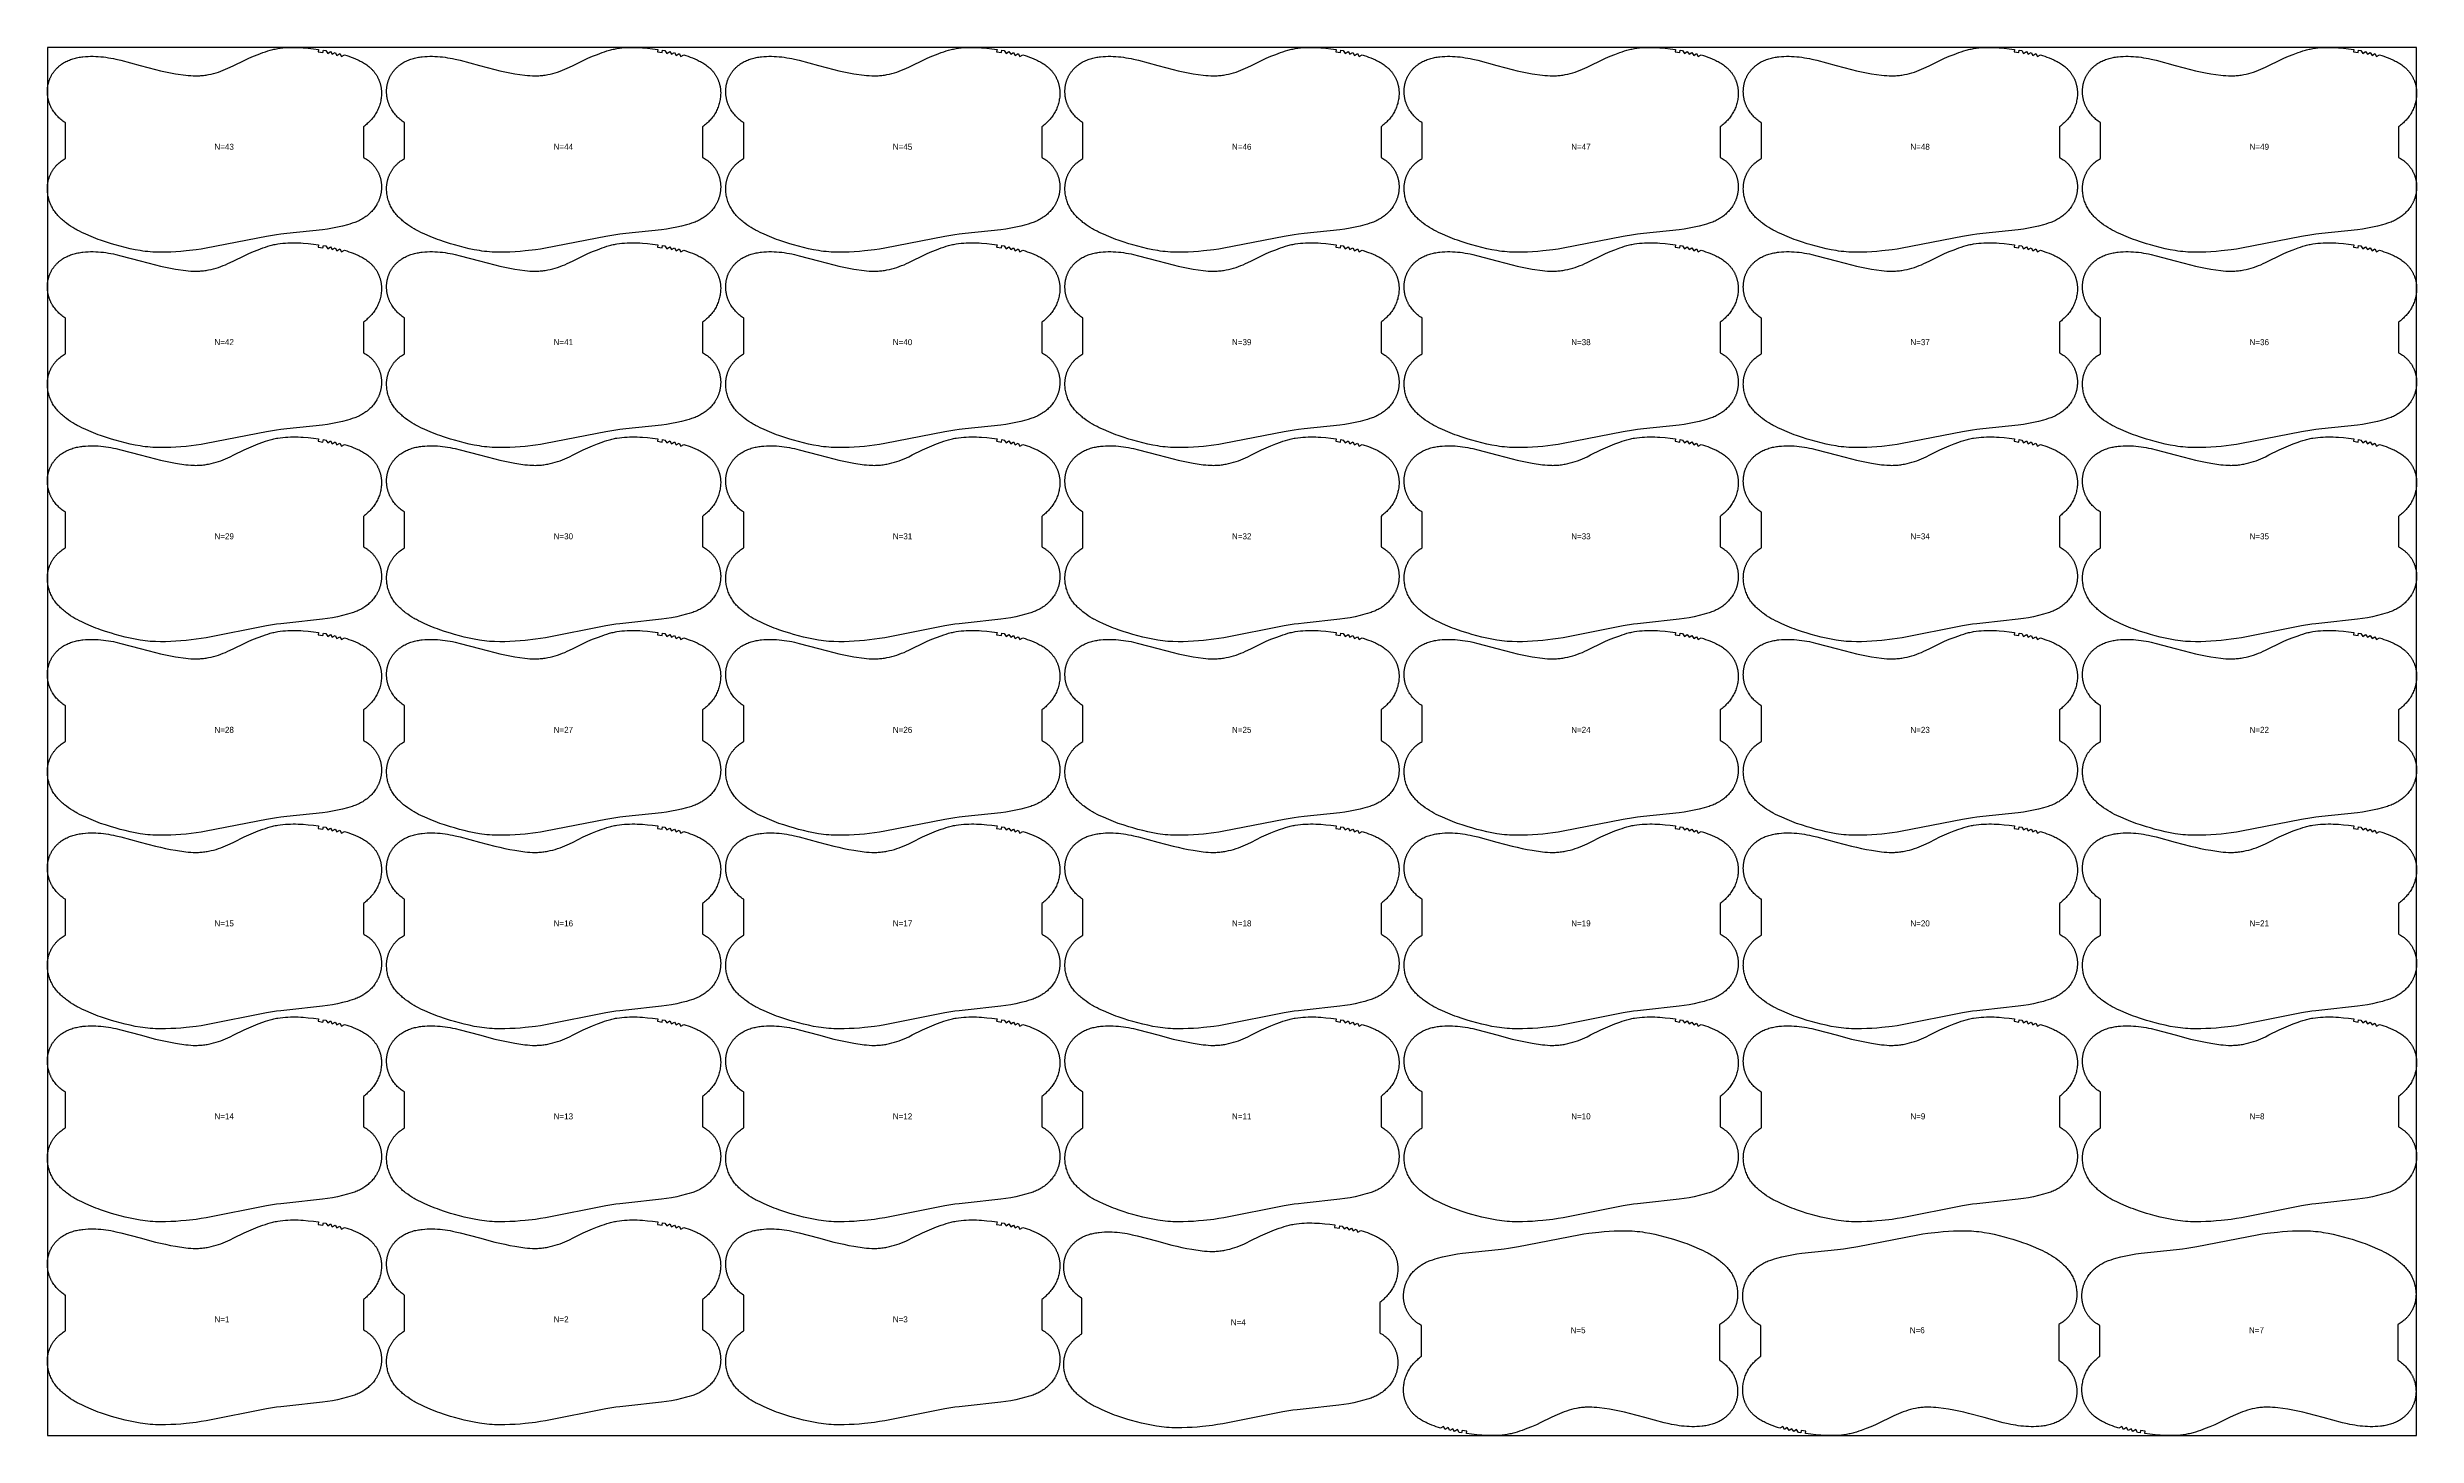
# Model space of a CAD drawing. Header units: inches. Extents: x -5 to 1965, y -82 to 1072.
import ezdxf

# ---------------------------------------------------------------- set-up
doc = ezdxf.new("R2010")
doc.units = ezdxf.units.IN

msp = doc.modelspace()

# ---------------------------------------------------------------- texts
at = {"layer": '1'}
for s, p in [('N=43', (133.9819, 986.8489)), ('N=44', (415.9819, 986.8489)), ('N=45', (697.9819, 986.8489)), ('N=46', (979.9819, 986.8489)), ('N=47', (1261.9819, 986.8489)), ('N=48', (1543.9819, 986.8489)), ('N=49', (1825.9819, 986.8489)), ('N=42', (133.9819, 824.3919)), ('N=41', (415.9819, 824.3919)), ('N=40', (697.9819, 824.3919)), ('N=39', (979.9819, 824.3919)), ('N=38', (1261.9819, 824.3919)), ('N=37', (1543.9819, 824.3919)), ('N=36', (1825.9819, 824.3919)), ('N=29', (133.9819, 662.9349)), ('N=30', (415.9819, 662.9349)), ('N=31', (697.9819, 662.9349)), ('N=32', (979.9819, 662.9349)), ('N=33', (1261.9819, 662.9349)), ('N=34', (1543.9819, 662.9349)), ('N=35', (1825.9819, 662.9349)), ('N=28', (133.9819, 501.9779)), ('N=27', (415.9819, 501.9779)), ('N=26', (697.9819, 501.9779)), ('N=25', (979.9819, 501.9779)), ('N=24', (1261.9819, 501.9779)), ('N=23', (1543.9819, 501.9779)), ('N=22', (1825.9819, 501.9779)), ('N=15', (133.9819, 341.0209)), ('N=16', (415.9819, 341.0209)), ('N=17', (697.9819, 341.0209)), ('N=18', (979.9819, 341.0209)), ('N=19', (1261.9819, 341.0209)), ('N=20', (1543.9819, 341.0209)), ('N=21', (1825.9819, 341.0209)), ('N=14', (133.9819, 180.5639)), ('N=13', (415.9819, 180.5639)), ('N=12', (697.9819, 180.5639)), ('N=11', (979.9819, 180.5639)), ('N=10', (1261.9819, 180.5639)), ('N=9', (1543.9819, 180.5639)), ('N=8', (1825.9819, 180.5639)), ('N=1', (133.9789, 11.7329)), ('N=2', (415.9789, 11.7329)), ('N=3', (697.9789, 11.7329)), ('N=4', (978.9789, 9.2329)), ('N=5', (1261.4789, 2.7329)), ('N=6', (1543.4789, 2.7329)), ('N=7', (1825.4789, 2.7329))]:
    msp.add_text(s, height=5, dxfattribs=at).set_placement(p)

# ---------------------------------------------------------------- linework, layer by layer
at = {"layer": '1'}
for points in [[(-4.9122, -82.454), (1964.873, -82.454), (1964.873, 1072.0358), (-4.9122, 1072.0358), (-4.9122, -82.454)], [(101.651, 1050.1488), (110.0611, 1048.9066), (112.176, 1048.6827), (114.2953, 1048.5102), (116.4177, 1048.4006), (117.4796, 1048.3731), (118.5418, 1048.3658), (119.604, 1048.3798), (120.6659, 1048.415), (121.7271, 1048.4712), (122.7872, 1048.5479), (123.8457, 1048.6449), (124.9023, 1048.7617), (125.9565, 1048.898), (127.008, 1049.0535), (128.0563, 1049.2278), (129.1014, 1049.4204), (131.1811, 1049.8582), (133.2461, 1050.3627), (135.2953, 1050.9296), (137.3275, 1051.5554), (139.3405, 1052.24), (141.3316, 1052.984), (143.2986, 1053.7881), (145.2402, 1054.6505), (147.1613, 1055.5593), (150.1271, 1057.0358), (158.5799, 1061.2437), (162.4522, 1062.9982), (166.3715, 1064.6461), (170.3269, 1066.2027), (174.3165, 1067.6727), (176.3247, 1068.3731), (178.3447, 1069.0372), (180.3794, 1069.6498), (181.4033, 1069.9321), (182.432, 1070.1958), (183.4659, 1070.4394), (184.5045, 1070.6632), (185.5473, 1070.8676), (186.594, 1071.0532), (188.6966, 1071.3701), (190.8084, 1071.6184), (192.9261, 1071.8028), (195.0477, 1071.9294), (197.172, 1072.0049), (199.2977, 1072.0358), (201.4235, 1072.0275), (203.5487, 1071.9808), (205.6726, 1071.8955), (207.7944, 1071.7713), (212.0302, 1071.4119), (216.2552, 1070.9347), (220.6071, 1070.3512), (220.3209, 1068.3718), (224.234, 1067.7663), (224.56, 1069.7395), (226.5314, 1069.4029), (228.1272, 1067.0782), (230.4616, 1068.6588), (231.9922, 1066.2928), (234.3692, 1067.8053), (235.8264, 1065.394), (238.2488, 1066.833), (239.6328, 1064.3784), (242.0978, 1065.7439), (243.919, 1065.1824), (245.7294, 1064.5881), (247.5265, 1063.9564), (249.3078, 1063.2824), (251.2735, 1062.4751), (253.212, 1061.6044), (254.1695, 1061.1437), (255.1186, 1060.6652), (256.0587, 1060.1684), (256.989, 1059.6526), (257.909, 1059.117), (258.8166, 1058.5605), (259.7098, 1057.9819), (260.5866, 1057.3798), (261.4448, 1056.753), (262.2823, 1056.1002), (263.097, 1055.4202), (263.4951, 1055.0695), (263.8868, 1054.7116), (264.2718, 1054.3462), (264.6498, 1053.9736), (265.0209, 1053.5938), (265.3849, 1053.207), (265.7417, 1052.8134), (266.091, 1052.4131), (266.4329, 1052.0063), (266.7671, 1051.5931), (267.0936, 1051.1736), (267.4123, 1050.7481), (267.7229, 1050.3166), (268.0254, 1049.8794), (268.3197, 1049.4366), (268.6056, 1048.9883), (268.883, 1048.5346), (269.1518, 1048.0759), (269.4119, 1047.6121), (269.6631, 1047.1435), (269.9054, 1046.6702), (270.1387, 1046.1925), (270.363, 1045.7105), (270.578, 1045.2243), (270.7839, 1044.7342), (270.9804, 1044.2404), (271.1676, 1043.7429), (271.3452, 1043.2421), (271.5133, 1042.738), (271.6718, 1042.2309), (271.8205, 1041.7209), (271.9594, 1041.2082), (272.0884, 1040.693), (272.2075, 1040.1754), (272.3165, 1039.6557), (272.4155, 1039.134), (272.5047, 1038.6105), (272.584, 1038.0854), (272.6535, 1037.5588), (272.7133, 1037.031), (272.7636, 1036.5021), (272.8043, 1035.9723), (272.8355, 1035.4418), (272.8573, 1034.9107), (272.873, 1033.8477), (272.852, 1032.7847), (272.7949, 1031.7233), (272.7021, 1030.6646), (272.5744, 1029.6098), (272.4123, 1028.5598), (272.2163, 1027.5154), (271.987, 1026.4776), (271.7249, 1025.4473), (271.4307, 1024.4254), (271.1049, 1023.4128), (270.7479, 1022.4105), (270.3599, 1021.4197), (269.941, 1020.4419), (269.4913, 1019.4782), (269.0107, 1018.5302), (268.4993, 1017.599), (267.9573, 1016.6861), (267.3845, 1015.7927), (266.7816, 1014.9199), (266.1499, 1014.0674), (265.4916, 1013.2348), (264.8087, 1012.4213), (264.103, 1011.6264), (263.3765, 1010.8497), (262.6313, 1010.0904), (261.8692, 1009.3481), (261.0921, 1008.6223), (260.3009, 1007.9123), (259.4964, 1007.2177), (258.6792, 1006.5381), (257.873, 1005.9023), (257.873, 980.5412), (258.4514, 980.2288), (259.3696, 979.6927), (260.2691, 979.1257), (261.1484, 978.5281), (261.58, 978.2179), (262.0059, 977.9), (262.4261, 977.5746), (262.8402, 977.2417), (263.248, 976.9012), (263.6495, 976.5532), (264.0444, 976.1978), (264.4325, 975.8349), (264.8136, 975.4646), (265.1875, 975.087), (265.5542, 974.7023), (265.9134, 974.3106), (266.265, 973.912), (266.6089, 973.5067), (266.9448, 973.0948), (267.2727, 972.6766), (267.5923, 972.252), (267.9036, 971.8213), (268.2064, 971.3847), (268.5004, 970.9422), (268.7857, 970.4939), (269.0619, 970.0402), (269.329, 969.581), (269.5868, 969.1165), (269.8351, 968.647), (270.074, 968.1725), (270.3033, 967.6933), (270.5231, 967.2096), (270.7333, 966.7217), (270.9338, 966.2296), (271.1246, 965.7336), (271.3057, 965.234), (271.4771, 964.731), (271.6387, 964.2246), (271.7904, 963.7152), (271.9323, 963.203), (272.0642, 962.6882), (272.1862, 962.1709), (272.2982, 961.6514), (272.4002, 961.1299), (272.4922, 960.6066), (272.5741, 960.0816), (272.6461, 959.5553), (272.708, 959.0276), (272.7601, 958.4989), (272.8023, 957.9693), (272.8346, 957.4389), (272.8572, 956.908), (272.87, 956.3767), (272.873, 955.8452), (272.8663, 955.3137), (272.85, 954.7824), (272.8241, 954.2514), (272.7885, 953.721), (272.7434, 953.1912), (272.6888, 952.6624), (272.6248, 952.1345), (272.5512, 951.608), (272.4682, 951.0828), (272.3758, 950.5593), (272.2739, 950.0375), (272.1627, 949.5178), (272.0421, 949.0001), (271.9122, 948.4848), (271.7729, 947.972), (271.6243, 947.4619), (271.4663, 946.9546), (271.2991, 946.4504), (271.1227, 945.9495), (270.9369, 945.4519), (270.742, 944.958), (270.5378, 944.4678), (270.3245, 943.9816), (270.1021, 943.4994), (269.8708, 943.0214), (269.6309, 942.5476), (269.3823, 942.0782), (269.1254, 941.6132), (268.8602, 941.1528), (268.5869, 940.697), (268.0167, 939.7997), (267.4161, 938.9222), (266.7863, 938.0652), (266.1286, 937.2295), (265.4441, 936.4159), (264.7339, 935.625), (263.9988, 934.8573), (263.2397, 934.1134), (262.4575, 933.394), (261.653, 932.6995), (260.8272, 932.0306), (259.9808, 931.3879), (259.1149, 930.7718), (258.2304, 930.1824), (257.873, 929.9594), (257.3286, 929.6198), (256.4105, 929.0839), (255.4772, 928.5749), (254.5299, 928.0926), (253.5696, 927.6373), (252.5975, 927.2087), (251.6148, 926.8066), (250.6225, 926.4289), (249.6218, 926.073), (248.6139, 925.7364), (246.5811, 925.1112), (244.5334, 924.5329), (240.4175, 923.4644), (236.2764, 922.5081), (232.1083, 921.67), (227.9163, 920.9616), (223.705, 920.3848), (194.1101, 917.2493), (189.1479, 916.6619), (185.6672, 916.2499), (177.2742, 914.8901), (127.2317, 904.9726), (123.0344, 904.2982), (118.8248, 903.7011), (110.3816, 902.6983), (106.147, 902.3217), (101.9055, 902.0318), (97.6594, 901.8232), (93.4098, 901.6971), (89.158, 901.6619), (84.9079, 901.7501), (82.7848, 901.8517), (80.6641, 901.9947), (78.5468, 902.1801), (76.4338, 902.409), (74.3259, 902.6816), (72.2235, 902.9951), (68.0359, 903.7312), (63.8725, 904.5907), (59.7316, 905.5532), (55.6118, 906.6031), (51.5149, 907.7377), (48.3013, 908.6909), (43.3883, 910.2381), (39.3546, 911.5855), (37.3527, 912.2998), (35.3662, 913.053), (33.3974, 913.8506), (31.4426, 914.6836), (27.0228, 916.6619), (23.678, 918.1591), (21.7611, 919.0769), (19.871, 920.0454), (18.9387, 920.5538), (18.0154, 921.0788), (16.1959, 922.176), (14.4125, 923.3325), (12.6648, 924.5436), (10.9539, 925.8061), (10.0907, 926.4868), (9.2845, 927.1226), (8.4674, 927.8022), (7.6628, 928.4968), (6.8716, 929.2068), (6.0945, 929.9326), (5.3324, 930.6749), (4.5872, 931.4342), (3.8608, 932.2109), (3.1551, 933.0058), (2.4721, 933.8193), (1.8138, 934.6519), (1.1822, 935.5044), (0.5792, 936.3772), (0.0065, 937.2706), (-0.5356, 938.1835), (-1.047, 939.1147), (-1.5275, 940.0627), (-1.9773, 941.0264), (-2.3962, 942.0042), (-2.7842, 942.995), (-3.1411, 943.9973), (-3.467, 945.0099), (-3.7612, 946.0318), (-4.0232, 947.0621), (-4.2526, 948.0999), (-4.4486, 949.1443), (-4.6107, 950.1943), (-4.7384, 951.2491), (-4.8311, 952.3078), (-4.8883, 953.3692), (-4.9093, 954.4322), (-4.8936, 955.4952), (-4.8717, 956.0263), (-4.8405, 956.5568), (-4.7998, 957.0866), (-4.7496, 957.6155), (-4.6898, 958.1433), (-4.6202, 958.6699), (-4.5409, 959.195), (-4.4518, 959.7185), (-4.3528, 960.2402), (-4.2437, 960.7599), (-4.1247, 961.2775), (-3.9957, 961.7927), (-3.8568, 962.3054), (-3.708, 962.8154), (-3.5496, 963.3225), (-3.3815, 963.8266), (-3.2038, 964.3274), (-3.0167, 964.8249), (-2.8202, 965.3187), (-2.6143, 965.8088), (-2.3992, 966.295), (-2.175, 966.777), (-1.9417, 967.2547), (-1.6994, 967.728), (-1.4481, 968.1966), (-1.1881, 968.6604), (-0.9193, 969.1191), (-0.6419, 969.5728), (-0.356, 970.0211), (-0.0617, 970.4639), (0.2408, 970.9011), (0.5514, 971.3326), (0.8701, 971.7581), (1.1966, 972.1776), (1.5308, 972.5908), (1.8727, 972.9976), (2.2221, 973.3979), (2.5788, 973.7915), (2.9428, 974.1783), (3.3139, 974.5581), (3.692, 974.9307), (4.0769, 975.2961), (4.4686, 975.654), (4.8668, 976.0047), (5.6815, 976.6847), (6.519, 977.3375), (7.3771, 977.9643), (8.2539, 978.5664), (9.1471, 979.145), (10.0548, 979.7015), (10.0907, 979.7224), (10.0907, 1009.3749), (9.7333, 1009.5979), (8.8489, 1010.1873), (7.9829, 1010.8034), (7.1366, 1011.4461), (6.3107, 1012.115), (5.5062, 1012.8095), (4.724, 1013.5289), (3.9649, 1014.2728), (3.2298, 1015.0405), (2.5196, 1015.8314), (1.8352, 1016.645), (1.1774, 1017.4807), (0.5476, 1018.3377), (-0.053, 1019.2152), (-0.6232, 1020.1125), (-0.8965, 1020.5683), (-1.1617, 1021.0287), (-1.4186, 1021.4937), (-1.6671, 1021.9631), (-1.9071, 1022.4369), (-2.1384, 1022.9149), (-2.3608, 1023.3971), (-2.5741, 1023.8833), (-2.7783, 1024.3735), (-2.9732, 1024.8674), (-3.1589, 1025.365), (-3.3354, 1025.8659), (-3.5026, 1026.3701), (-3.6605, 1026.8774), (-3.8091, 1027.3875), (-3.9484, 1027.9003), (-4.0784, 1028.4156), (-4.199, 1028.9332), (-4.3102, 1029.453), (-4.4121, 1029.9748), (-4.5045, 1030.4983), (-4.5875, 1031.0235), (-4.661, 1031.55), (-4.7251, 1032.0778), (-4.7797, 1032.6067), (-4.8248, 1033.1365), (-4.8603, 1033.6669), (-4.8863, 1034.1979), (-4.9026, 1034.7292), (-4.9093, 1035.2607), (-4.9062, 1035.7922), (-4.8935, 1036.3235), (-4.8709, 1036.8544), (-4.8386, 1037.3848), (-4.7964, 1037.9144), (-4.7443, 1038.4431), (-4.6823, 1038.9708), (-4.6104, 1039.4971), (-4.5285, 1040.0221), (-4.4365, 1040.5454), (-4.3345, 1041.0669), (-4.2225, 1041.5864), (-4.1005, 1042.1037), (-3.9685, 1042.6185), (-3.8267, 1043.1307), (-3.6749, 1043.6401), (-3.5134, 1044.1464), (-3.342, 1044.6495), (-3.1609, 1045.1491), (-2.9701, 1045.6451), (-2.7696, 1046.1372), (-2.5594, 1046.6251), (-2.3396, 1047.1088), (-2.1103, 1047.588), (-1.8714, 1048.0625), (-1.6231, 1048.532), (-1.3653, 1048.9965), (-1.0982, 1049.4557), (-0.8219, 1049.9094), (-0.5367, 1050.3577), (-0.2426, 1050.8002), (0.0601, 1051.2368), (0.3714, 1051.6675), (0.691, 1052.0921), (1.0189, 1052.5103), (1.3549, 1052.9222), (1.6987, 1053.3275), (2.0503, 1053.7261), (2.4095, 1054.1178), (2.7762, 1054.5025), (3.1502, 1054.8801), (3.5313, 1055.2504), (3.9193, 1055.6133), (4.3142, 1055.9687), (4.7157, 1056.3167), (5.1236, 1056.6572), (5.5377, 1056.9901), (5.9578, 1057.3155), (6.3837, 1057.6334), (6.8153, 1057.9436), (7.6946, 1058.5412), (8.5941, 1059.1082), (9.5123, 1059.6443), (10.4476, 1060.1495), (11.3986, 1060.6235), (12.364, 1061.0669), (13.3427, 1061.4801), (14.3335, 1061.8637), (15.3352, 1062.2182), (16.3468, 1062.5441), (17.3669, 1062.842), (18.3945, 1063.1123), (19.4286, 1063.3557), (20.4683, 1063.5734), (21.5129, 1063.7668), (22.5619, 1063.9371), (23.6146, 1064.0857), (24.6702, 1064.2138), (26.7878, 1064.4142), (28.91, 1064.5473), (31.0346, 1064.6159), (33.1599, 1064.6215), (35.2842, 1064.5653), (37.4061, 1064.4492), (39.5246, 1064.2773), (41.6389, 1064.0544), (43.7481, 1063.785), (45.8514, 1063.4729), (47.9477, 1063.1181), (50.0358, 1062.7198), (52.1146, 1062.2771), (56.2447, 1061.2722), (72.2404, 1057.0358), (85.0138, 1053.6528), (89.1483, 1052.6622), (93.2998, 1051.7454), (97.4681, 1050.9085), (101.651, 1050.1488)], [(383.651, 1050.1488), (392.0611, 1048.9066), (394.176, 1048.6827), (396.2953, 1048.5102), (398.4177, 1048.4006), (399.4796, 1048.3731), (400.5418, 1048.3658), (401.604, 1048.3798), (402.6659, 1048.415), (403.7271, 1048.4712), (404.7872, 1048.5479), (405.8457, 1048.6449), (406.9023, 1048.7617), (407.9565, 1048.898), (409.008, 1049.0535), (410.0563, 1049.2278), (411.1014, 1049.4204), (413.1811, 1049.8582), (415.2461, 1050.3627), (417.2953, 1050.9296), (419.3275, 1051.5554), (421.3405, 1052.24), (423.3316, 1052.984), (425.2986, 1053.7881), (427.2402, 1054.6505), (429.1613, 1055.5593), (432.1271, 1057.0358), (440.5799, 1061.2437), (444.4522, 1062.9982), (448.3715, 1064.6461), (452.3269, 1066.2027), (456.3165, 1067.6727), (458.3247, 1068.3731), (460.3447, 1069.0372), (462.3794, 1069.6498), (463.4033, 1069.9321), (464.432, 1070.1958), (465.4659, 1070.4394), (466.5045, 1070.6632), (467.5473, 1070.8676), (468.594, 1071.0532), (470.6966, 1071.3701), (472.8084, 1071.6184), (474.9261, 1071.8028), (477.0477, 1071.9294), (479.172, 1072.0049), (481.2977, 1072.0358), (483.4235, 1072.0275), (485.5487, 1071.9808), (487.6726, 1071.8955), (489.7944, 1071.7713), (494.0302, 1071.4119), (498.2552, 1070.9347), (502.6071, 1070.3512), (502.3209, 1068.3718), (506.234, 1067.7663), (506.56, 1069.7395), (508.5314, 1069.4029), (510.1272, 1067.0782), (512.4616, 1068.6588), (513.9922, 1066.2928), (516.3692, 1067.8053), (517.8264, 1065.394), (520.2488, 1066.833), (521.6328, 1064.3784), (524.0978, 1065.7439), (525.919, 1065.1824), (527.7294, 1064.5881), (529.5265, 1063.9564), (531.3078, 1063.2824), (533.2735, 1062.4751), (535.212, 1061.6044), (536.1695, 1061.1437), (537.1186, 1060.6652), (538.0587, 1060.1684), (538.989, 1059.6526), (539.909, 1059.117), (540.8166, 1058.5605), (541.7098, 1057.9819), (542.5866, 1057.3798), (543.4448, 1056.753), (544.2823, 1056.1002), (545.097, 1055.4202), (545.4951, 1055.0695), (545.8868, 1054.7116), (546.2718, 1054.3462), (546.6498, 1053.9736), (547.0209, 1053.5938), (547.3849, 1053.207), (547.7417, 1052.8134), (548.091, 1052.4131), (548.4329, 1052.0063), (548.7671, 1051.5931), (549.0936, 1051.1736), (549.4123, 1050.7481), (549.7229, 1050.3166), (550.0254, 1049.8794), (550.3197, 1049.4366), (550.6056, 1048.9883), (550.883, 1048.5346), (551.1518, 1048.0759), (551.4119, 1047.6121), (551.6631, 1047.1435), (551.9054, 1046.6702), (552.1387, 1046.1925), (552.363, 1045.7105), (552.578, 1045.2243), (552.7839, 1044.7342), (552.9804, 1044.2404), (553.1676, 1043.7429), (553.3452, 1043.2421), (553.5133, 1042.738), (553.6718, 1042.2309), (553.8205, 1041.7209), (553.9594, 1041.2082), (554.0884, 1040.693), (554.2075, 1040.1754), (554.3165, 1039.6557), (554.4155, 1039.134), (554.5047, 1038.6105), (554.584, 1038.0854), (554.6535, 1037.5588), (554.7133, 1037.031), (554.7636, 1036.5021), (554.8043, 1035.9723), (554.8355, 1035.4418), (554.8573, 1034.9107), (554.873, 1033.8477), (554.852, 1032.7847), (554.7949, 1031.7233), (554.7021, 1030.6646), (554.5744, 1029.6098), (554.4123, 1028.5598), (554.2163, 1027.5154), (553.987, 1026.4776), (553.7249, 1025.4473), (553.4307, 1024.4254), (553.1049, 1023.4128), (552.7479, 1022.4105), (552.3599, 1021.4197), (551.941, 1020.4419), (551.4913, 1019.4782), (551.0107, 1018.5302), (550.4993, 1017.599), (549.9573, 1016.6861), (549.3845, 1015.7927), (548.7816, 1014.9199), (548.1499, 1014.0674), (547.4916, 1013.2348), (546.8087, 1012.4213), (546.103, 1011.6264), (545.3765, 1010.8497), (544.6313, 1010.0904), (543.8692, 1009.3481), (543.0921, 1008.6223), (542.3009, 1007.9123), (541.4964, 1007.2177), (540.6792, 1006.5381), (539.873, 1005.9023), (539.873, 980.5412), (540.4514, 980.2288), (541.3696, 979.6927), (542.2691, 979.1257), (543.1484, 978.5281), (543.58, 978.2179), (544.0059, 977.9), (544.4261, 977.5746), (544.8402, 977.2417), (545.248, 976.9012), (545.6495, 976.5532), (546.0444, 976.1978), (546.4325, 975.8349), (546.8136, 975.4646), (547.1875, 975.087), (547.5542, 974.7023), (547.9134, 974.3106), (548.265, 973.912), (548.6089, 973.5067), (548.9448, 973.0948), (549.2727, 972.6766), (549.5923, 972.252), (549.9036, 971.8213), (550.2064, 971.3847), (550.5004, 970.9422), (550.7857, 970.4939), (551.0619, 970.0402), (551.329, 969.581), (551.5868, 969.1165), (551.8351, 968.647), (552.074, 968.1725), (552.3033, 967.6933), (552.5231, 967.2096), (552.7333, 966.7217), (552.9338, 966.2296), (553.1246, 965.7336), (553.3057, 965.234), (553.4771, 964.731), (553.6387, 964.2246), (553.7904, 963.7152), (553.9323, 963.203), (554.0642, 962.6882), (554.1862, 962.1709), (554.2982, 961.6514), (554.4002, 961.1299), (554.4922, 960.6066), (554.5741, 960.0816), (554.6461, 959.5553), (554.708, 959.0276), (554.7601, 958.4989), (554.8023, 957.9693), (554.8346, 957.4389), (554.8572, 956.908), (554.87, 956.3767), (554.873, 955.8452), (554.8663, 955.3137), (554.85, 954.7824), (554.8241, 954.2514), (554.7885, 953.721), (554.7434, 953.1912), (554.6888, 952.6624), (554.6248, 952.1345), (554.5512, 951.608), (554.4682, 951.0828), (554.3758, 950.5593), (554.2739, 950.0375), (554.1627, 949.5178), (554.0421, 949.0001), (553.9122, 948.4848), (553.7729, 947.972), (553.6243, 947.4619), (553.4663, 946.9546), (553.2991, 946.4504), (553.1227, 945.9495), (552.9369, 945.4519), (552.742, 944.958), (552.5378, 944.4678), (552.3245, 943.9816), (552.1021, 943.4994), (551.8708, 943.0214), (551.6309, 942.5476), (551.3823, 942.0782), (551.1254, 941.6132), (550.8602, 941.1528), (550.5869, 940.697), (550.0167, 939.7997), (549.4161, 938.9222), (548.7863, 938.0652), (548.1286, 937.2295), (547.4441, 936.4159), (546.7339, 935.625), (545.9988, 934.8573), (545.2397, 934.1134), (544.4575, 933.394), (543.653, 932.6995), (542.8272, 932.0306), (541.9808, 931.3879), (541.1149, 930.7718), (540.2304, 930.1824), (539.873, 929.9594), (539.3286, 929.6198), (538.4105, 929.0839), (537.4772, 928.5749), (536.5299, 928.0926), (535.5696, 927.6373), (534.5975, 927.2087), (533.6148, 926.8066), (532.6225, 926.4289), (531.6218, 926.073), (530.6139, 925.7364), (528.5811, 925.1112), (526.5334, 924.5329), (522.4175, 923.4644), (518.2764, 922.5081), (514.1083, 921.67), (509.9163, 920.9616), (505.705, 920.3848), (476.1101, 917.2493), (471.1479, 916.6619), (467.6672, 916.2499), (459.2742, 914.8901), (409.2317, 904.9726), (405.0344, 904.2982), (400.8248, 903.7011), (392.3816, 902.6983), (388.147, 902.3217), (383.9055, 902.0318), (379.6594, 901.8232), (375.4098, 901.6971), (371.158, 901.6619), (366.9079, 901.7501), (364.7848, 901.8517), (362.6641, 901.9947), (360.5468, 902.1801), (358.4338, 902.409), (356.3259, 902.6816), (354.2235, 902.9951), (350.0359, 903.7312), (345.8725, 904.5907), (341.7316, 905.5532), (337.6118, 906.6031), (333.5149, 907.7377), (330.3013, 908.6909), (325.3883, 910.2381), (321.3546, 911.5855), (319.3527, 912.2998), (317.3662, 913.053), (315.3974, 913.8506), (313.4426, 914.6836), (309.0228, 916.6619), (305.678, 918.1591), (303.7611, 919.0769), (301.871, 920.0454), (300.9387, 920.5538), (300.0154, 921.0788), (298.1959, 922.176), (296.4125, 923.3325), (294.6648, 924.5436), (292.9539, 925.8061), (292.0907, 926.4868), (291.2845, 927.1226), (290.4674, 927.8022), (289.6628, 928.4968), (288.8716, 929.2068), (288.0945, 929.9326), (287.3324, 930.6749), (286.5872, 931.4342), (285.8608, 932.2109), (285.1551, 933.0058), (284.4721, 933.8193), (283.8138, 934.6519), (283.1822, 935.5044), (282.5792, 936.3772), (282.0065, 937.2706), (281.4644, 938.1835), (280.953, 939.1147), (280.4725, 940.0627), (280.0227, 941.0264), (279.6038, 942.0042), (279.2158, 942.995), (278.8589, 943.9973), (278.533, 945.0099), (278.2388, 946.0318), (277.9768, 947.0621), (277.7474, 948.0999), (277.5514, 949.1443), (277.3893, 950.1943), (277.2616, 951.2491), (277.1689, 952.3078), (277.1117, 953.3692), (277.0907, 954.4322), (277.1064, 955.4952), (277.1283, 956.0263), (277.1595, 956.5568), (277.2002, 957.0866), (277.2504, 957.6155), (277.3102, 958.1433), (277.3798, 958.6699), (277.4591, 959.195), (277.5482, 959.7185), (277.6472, 960.2402), (277.7563, 960.7599), (277.8753, 961.2775), (278.0043, 961.7927), (278.1432, 962.3054), (278.292, 962.8154), (278.4504, 963.3225), (278.6185, 963.8266), (278.7962, 964.3274), (278.9833, 964.8249), (279.1798, 965.3187), (279.3857, 965.8088), (279.6008, 966.295), (279.825, 966.777), (280.0583, 967.2547), (280.3006, 967.728), (280.5519, 968.1966), (280.8119, 968.6604), (281.0807, 969.1191), (281.3581, 969.5728), (281.644, 970.0211), (281.9383, 970.4639), (282.2408, 970.9011), (282.5514, 971.3326), (282.8701, 971.7581), (283.1966, 972.1776), (283.5308, 972.5908), (283.8727, 972.9976), (284.2221, 973.3979), (284.5788, 973.7915), (284.9428, 974.1783), (285.3139, 974.5581), (285.692, 974.9307), (286.0769, 975.2961), (286.4686, 975.654), (286.8668, 976.0047), (287.6815, 976.6847), (288.519, 977.3375), (289.3771, 977.9643), (290.2539, 978.5664), (291.1471, 979.145), (292.0548, 979.7015), (292.0907, 979.7224), (292.0907, 1009.3749), (291.7333, 1009.5979), (290.8489, 1010.1873), (289.9829, 1010.8034), (289.1366, 1011.4461), (288.3107, 1012.115), (287.5062, 1012.8095), (286.724, 1013.5289), (285.9649, 1014.2728), (285.2298, 1015.0405), (284.5196, 1015.8314), (283.8352, 1016.645), (283.1774, 1017.4807), (282.5476, 1018.3377), (281.947, 1019.2152), (281.3768, 1020.1125), (281.1035, 1020.5683), (280.8383, 1021.0287), (280.5814, 1021.4937), (280.3329, 1021.9631), (280.0929, 1022.4369), (279.8616, 1022.9149), (279.6392, 1023.3971), (279.4259, 1023.8833), (279.2217, 1024.3735), (279.0268, 1024.8674), (278.8411, 1025.365), (278.6646, 1025.8659), (278.4974, 1026.3701), (278.3395, 1026.8774), (278.1909, 1027.3875), (278.0516, 1027.9003), (277.9216, 1028.4156), (277.801, 1028.9332), (277.6898, 1029.453), (277.5879, 1029.9748), (277.4955, 1030.4983), (277.4125, 1031.0235), (277.339, 1031.55), (277.2749, 1032.0778), (277.2203, 1032.6067), (277.1752, 1033.1365), (277.1397, 1033.6669), (277.1137, 1034.1979), (277.0974, 1034.7292), (277.0907, 1035.2607), (277.0938, 1035.7922), (277.1065, 1036.3235), (277.1291, 1036.8544), (277.1614, 1037.3848), (277.2036, 1037.9144), (277.2557, 1038.4431), (277.3177, 1038.9708), (277.3896, 1039.4971), (277.4715, 1040.0221), (277.5635, 1040.5454), (277.6655, 1041.0669), (277.7775, 1041.5864), (277.8995, 1042.1037), (278.0315, 1042.6185), (278.1733, 1043.1307), (278.3251, 1043.6401), (278.4866, 1044.1464), (278.658, 1044.6495), (278.8391, 1045.1491), (279.0299, 1045.6451), (279.2304, 1046.1372), (279.4406, 1046.6251), (279.6604, 1047.1088), (279.8897, 1047.588), (280.1286, 1048.0625), (280.3769, 1048.532), (280.6347, 1048.9965), (280.9018, 1049.4557), (281.1781, 1049.9094), (281.4633, 1050.3577), (281.7574, 1050.8002), (282.0601, 1051.2368), (282.3714, 1051.6675), (282.691, 1052.0921), (283.0189, 1052.5103), (283.3549, 1052.9222), (283.6987, 1053.3275), (284.0503, 1053.7261), (284.4095, 1054.1178), (284.7762, 1054.5025), (285.1502, 1054.8801), (285.5313, 1055.2504), (285.9193, 1055.6133), (286.3142, 1055.9687), (286.7157, 1056.3167), (287.1236, 1056.6572), (287.5377, 1056.9901), (287.9578, 1057.3155), (288.3837, 1057.6334), (288.8153, 1057.9436), (289.6946, 1058.5412), (290.5941, 1059.1082), (291.5123, 1059.6443), (292.4476, 1060.1495), (293.3986, 1060.6235), (294.364, 1061.0669), (295.3427, 1061.4801), (296.3335, 1061.8637), (297.3352, 1062.2182), (298.3468, 1062.5441), (299.3669, 1062.842), (300.3945, 1063.1123), (301.4286, 1063.3557), (302.4683, 1063.5734), (303.5129, 1063.7668), (304.5619, 1063.9371), (305.6146, 1064.0857), (306.6702, 1064.2138), (308.7878, 1064.4142), (310.91, 1064.5473), (313.0346, 1064.6159), (315.1599, 1064.6215), (317.2842, 1064.5653), (319.4061, 1064.4492), (321.5246, 1064.2773), (323.6389, 1064.0544), (325.7481, 1063.785), (327.8514, 1063.4729), (329.9477, 1063.1181), (332.0358, 1062.7198), (334.1146, 1062.2771), (338.2447, 1061.2722), (354.2404, 1057.0358), (367.0138, 1053.6528), (371.1483, 1052.6622), (375.2998, 1051.7454), (379.4681, 1050.9085), (383.651, 1050.1488)], [(665.651, 1050.1488), (674.0611, 1048.9066), (676.176, 1048.6827), (678.2953, 1048.5102), (680.4177, 1048.4006), (681.4796, 1048.3731), (682.5418, 1048.3658), (683.604, 1048.3798), (684.6659, 1048.415), (685.7271, 1048.4712), (686.7872, 1048.5479), (687.8457, 1048.6449), (688.9023, 1048.7617), (689.9565, 1048.898), (691.008, 1049.0535), (692.0563, 1049.2278), (693.1014, 1049.4204), (695.1811, 1049.8582), (697.2461, 1050.3627), (699.2953, 1050.9296), (701.3275, 1051.5554), (703.3405, 1052.24), (705.3316, 1052.984), (707.2986, 1053.7881), (709.2402, 1054.6505), (711.1613, 1055.5593), (714.1271, 1057.0358), (722.5799, 1061.2437), (726.4522, 1062.9982), (730.3715, 1064.6461), (734.3269, 1066.2027), (738.3165, 1067.6727), (740.3247, 1068.3731), (742.3447, 1069.0372), (744.3794, 1069.6498), (745.4033, 1069.9321), (746.432, 1070.1958), (747.4659, 1070.4394), (748.5045, 1070.6632), (749.5473, 1070.8676), (750.594, 1071.0532), (752.6966, 1071.3701), (754.8084, 1071.6184), (756.9261, 1071.8028), (759.0477, 1071.9294), (761.172, 1072.0049), (763.2977, 1072.0358), (765.4235, 1072.0275), (767.5487, 1071.9808), (769.6726, 1071.8955), (771.7944, 1071.7713), (776.0302, 1071.4119), (780.2552, 1070.9347), (784.6071, 1070.3512), (784.3209, 1068.3718), (788.234, 1067.7663), (788.56, 1069.7395), (790.5314, 1069.4029), (792.1272, 1067.0782), (794.4616, 1068.6588), (795.9922, 1066.2928), (798.3692, 1067.8053), (799.8264, 1065.394), (802.2488, 1066.833), (803.6328, 1064.3784), (806.0978, 1065.7439), (807.919, 1065.1824), (809.7294, 1064.5881), (811.5265, 1063.9564), (813.3078, 1063.2824), (815.2735, 1062.4751), (817.212, 1061.6044), (818.1695, 1061.1437), (819.1186, 1060.6652), (820.0587, 1060.1684), (820.989, 1059.6526), (821.909, 1059.117), (822.8166, 1058.5605), (823.7098, 1057.9819), (824.5866, 1057.3798), (825.4448, 1056.753), (826.2823, 1056.1002), (827.097, 1055.4202), (827.4951, 1055.0695), (827.8868, 1054.7116), (828.2718, 1054.3462), (828.6498, 1053.9736), (829.0209, 1053.5938), (829.3849, 1053.207), (829.7417, 1052.8134), (830.091, 1052.4131), (830.4329, 1052.0063), (830.7671, 1051.5931), (831.0936, 1051.1736), (831.4123, 1050.7481), (831.7229, 1050.3166), (832.0254, 1049.8794), (832.3197, 1049.4366), (832.6056, 1048.9883), (832.883, 1048.5346), (833.1518, 1048.0759), (833.4119, 1047.6121), (833.6631, 1047.1435), (833.9054, 1046.6702), (834.1387, 1046.1925), (834.363, 1045.7105), (834.578, 1045.2243), (834.7839, 1044.7342), (834.9804, 1044.2404), (835.1676, 1043.7429), (835.3452, 1043.2421), (835.5133, 1042.738), (835.6718, 1042.2309), (835.8205, 1041.7209), (835.9594, 1041.2082), (836.0884, 1040.693), (836.2075, 1040.1754), (836.3165, 1039.6557), (836.4155, 1039.134), (836.5047, 1038.6105), (836.584, 1038.0854), (836.6535, 1037.5588), (836.7133, 1037.031), (836.7636, 1036.5021), (836.8043, 1035.9723), (836.8355, 1035.4418), (836.8573, 1034.9107), (836.873, 1033.8477), (836.852, 1032.7847), (836.7949, 1031.7233), (836.7021, 1030.6646), (836.5744, 1029.6098), (836.4123, 1028.5598), (836.2163, 1027.5154), (835.987, 1026.4776), (835.7249, 1025.4473), (835.4307, 1024.4254), (835.1049, 1023.4128), (834.7479, 1022.4105), (834.3599, 1021.4197), (833.941, 1020.4419), (833.4913, 1019.4782), (833.0107, 1018.5302), (832.4993, 1017.599), (831.9573, 1016.6861), (831.3845, 1015.7927), (830.7816, 1014.9199), (830.1499, 1014.0674), (829.4916, 1013.2348), (828.8087, 1012.4213), (828.103, 1011.6264), (827.3765, 1010.8497), (826.6313, 1010.0904), (825.8692, 1009.3481), (825.0921, 1008.6223), (824.3009, 1007.9123), (823.4964, 1007.2177), (822.6792, 1006.5381), (821.873, 1005.9023), (821.873, 980.5412), (822.4514, 980.2288), (823.3696, 979.6927), (824.2691, 979.1257), (825.1484, 978.5281), (825.58, 978.2179), (826.0059, 977.9), (826.4261, 977.5746), (826.8402, 977.2417), (827.248, 976.9012), (827.6495, 976.5532), (828.0444, 976.1978), (828.4325, 975.8349), (828.8136, 975.4646), (829.1875, 975.087), (829.5542, 974.7023), (829.9134, 974.3106), (830.265, 973.912), (830.6089, 973.5067), (830.9448, 973.0948), (831.2727, 972.6766), (831.5923, 972.252), (831.9036, 971.8213), (832.2064, 971.3847), (832.5004, 970.9422), (832.7857, 970.4939), (833.0619, 970.0402), (833.329, 969.581), (833.5868, 969.1165), (833.8351, 968.647), (834.074, 968.1725), (834.3033, 967.6933), (834.5231, 967.2096), (834.7333, 966.7217), (834.9338, 966.2296), (835.1246, 965.7336), (835.3057, 965.234), (835.4771, 964.731), (835.6387, 964.2246), (835.7904, 963.7152), (835.9323, 963.203), (836.0642, 962.6882), (836.1862, 962.1709), (836.2982, 961.6514), (836.4002, 961.1299), (836.4922, 960.6066), (836.5741, 960.0816), (836.6461, 959.5553), (836.708, 959.0276), (836.7601, 958.4989), (836.8023, 957.9693), (836.8346, 957.4389), (836.8572, 956.908), (836.87, 956.3767), (836.873, 955.8452), (836.8663, 955.3137), (836.85, 954.7824), (836.8241, 954.2514), (836.7885, 953.721), (836.7434, 953.1912), (836.6888, 952.6624), (836.6248, 952.1345), (836.5512, 951.608), (836.4682, 951.0828), (836.3758, 950.5593), (836.2739, 950.0375), (836.1627, 949.5178), (836.0421, 949.0001), (835.9122, 948.4848), (835.7729, 947.972), (835.6243, 947.4619), (835.4663, 946.9546), (835.2991, 946.4504), (835.1227, 945.9495), (834.9369, 945.4519), (834.742, 944.958), (834.5378, 944.4678), (834.3245, 943.9816), (834.1021, 943.4994), (833.8708, 943.0214), (833.6309, 942.5476), (833.3823, 942.0782), (833.1254, 941.6132), (832.8602, 941.1528), (832.5869, 940.697), (832.0167, 939.7997), (831.4161, 938.9222), (830.7863, 938.0652), (830.1286, 937.2295), (829.4441, 936.4159), (828.7339, 935.625), (827.9988, 934.8573), (827.2397, 934.1134), (826.4575, 933.394), (825.653, 932.6995), (824.8272, 932.0306), (823.9808, 931.3879), (823.1149, 930.7718), (822.2304, 930.1824), (821.873, 929.9594), (821.3286, 929.6198), (820.4105, 929.0839), (819.4772, 928.5749), (818.5299, 928.0926), (817.5696, 927.6373), (816.5975, 927.2087), (815.6148, 926.8066), (814.6225, 926.4289), (813.6218, 926.073), (812.6139, 925.7364), (810.5811, 925.1112), (808.5334, 924.5329), (804.4175, 923.4644), (800.2764, 922.5081), (796.1083, 921.67), (791.9163, 920.9616), (787.705, 920.3848), (758.1101, 917.2493), (753.1479, 916.6619), (749.6672, 916.2499), (741.2742, 914.8901), (691.2317, 904.9726), (687.0344, 904.2982), (682.8248, 903.7011), (674.3816, 902.6983), (670.147, 902.3217), (665.9055, 902.0318), (661.6594, 901.8232), (657.4098, 901.6971), (653.158, 901.6619), (648.9079, 901.7501), (646.7848, 901.8517), (644.6641, 901.9947), (642.5468, 902.1801), (640.4338, 902.409), (638.3259, 902.6816), (636.2235, 902.9951), (632.0359, 903.7312), (627.8725, 904.5907), (623.7316, 905.5532), (619.6118, 906.6031), (615.5149, 907.7377), (612.3013, 908.6909), (607.3883, 910.2381), (603.3546, 911.5855), (601.3527, 912.2998), (599.3662, 913.053), (597.3974, 913.8506), (595.4426, 914.6836), (591.0228, 916.6619), (587.678, 918.1591), (585.7611, 919.0769), (583.871, 920.0454), (582.9387, 920.5538), (582.0154, 921.0788), (580.1959, 922.176), (578.4125, 923.3325), (576.6648, 924.5436), (574.9539, 925.8061), (574.0907, 926.4868), (573.2845, 927.1226), (572.4674, 927.8022), (571.6628, 928.4968), (570.8716, 929.2068), (570.0945, 929.9326), (569.3324, 930.6749), (568.5872, 931.4342), (567.8608, 932.2109), (567.1551, 933.0058), (566.4721, 933.8193), (565.8138, 934.6519), (565.1822, 935.5044), (564.5792, 936.3772), (564.0065, 937.2706), (563.4644, 938.1835), (562.953, 939.1147), (562.4725, 940.0627), (562.0227, 941.0264), (561.6038, 942.0042), (561.2158, 942.995), (560.8589, 943.9973), (560.533, 945.0099), (560.2388, 946.0318), (559.9768, 947.0621), (559.7474, 948.0999), (559.5514, 949.1443), (559.3893, 950.1943), (559.2616, 951.2491), (559.1689, 952.3078), (559.1117, 953.3692), (559.0907, 954.4322), (559.1064, 955.4952), (559.1283, 956.0263), (559.1595, 956.5568), (559.2002, 957.0866), (559.2504, 957.6155), (559.3102, 958.1433), (559.3798, 958.6699), (559.4591, 959.195), (559.5482, 959.7185), (559.6472, 960.2402), (559.7563, 960.7599), (559.8753, 961.2775), (560.0043, 961.7927), (560.1432, 962.3054), (560.292, 962.8154), (560.4504, 963.3225), (560.6185, 963.8266), (560.7962, 964.3274), (560.9833, 964.8249), (561.1798, 965.3187), (561.3857, 965.8088), (561.6008, 966.295), (561.825, 966.777), (562.0583, 967.2547), (562.3006, 967.728), (562.5519, 968.1966), (562.8119, 968.6604), (563.0807, 969.1191), (563.3581, 969.5728), (563.644, 970.0211), (563.9383, 970.4639), (564.2408, 970.9011), (564.5514, 971.3326), (564.8701, 971.7581), (565.1966, 972.1776), (565.5308, 972.5908), (565.8727, 972.9976), (566.2221, 973.3979), (566.5788, 973.7915), (566.9428, 974.1783), (567.3139, 974.5581), (567.692, 974.9307), (568.0769, 975.2961), (568.4686, 975.654), (568.8668, 976.0047), (569.6815, 976.6847), (570.519, 977.3375), (571.3771, 977.9643), (572.2539, 978.5664), (573.1471, 979.145), (574.0548, 979.7015), (574.0907, 979.7224), (574.0907, 1009.3749), (573.7333, 1009.5979), (572.8489, 1010.1873), (571.9829, 1010.8034), (571.1366, 1011.4461), (570.3107, 1012.115), (569.5062, 1012.8095), (568.724, 1013.5289), (567.9649, 1014.2728), (567.2298, 1015.0405), (566.5196, 1015.8314), (565.8352, 1016.645), (565.1774, 1017.4807), (564.5476, 1018.3377), (563.947, 1019.2152), (563.3768, 1020.1125), (563.1035, 1020.5683), (562.8383, 1021.0287), (562.5814, 1021.4937), (562.3329, 1021.9631), (562.0929, 1022.4369), (561.8616, 1022.9149), (561.6392, 1023.3971), (561.4259, 1023.8833), (561.2217, 1024.3735), (561.0268, 1024.8674), (560.8411, 1025.365), (560.6646, 1025.8659), (560.4974, 1026.3701), (560.3395, 1026.8774), (560.1909, 1027.3875), (560.0516, 1027.9003), (559.9216, 1028.4156), (559.801, 1028.9332), (559.6898, 1029.453), (559.5879, 1029.9748), (559.4955, 1030.4983), (559.4125, 1031.0235), (559.339, 1031.55), (559.2749, 1032.0778), (559.2203, 1032.6067), (559.1752, 1033.1365), (559.1397, 1033.6669), (559.1137, 1034.1979), (559.0974, 1034.7292), (559.0907, 1035.2607), (559.0938, 1035.7922), (559.1065, 1036.3235), (559.1291, 1036.8544), (559.1614, 1037.3848), (559.2036, 1037.9144), (559.2557, 1038.4431), (559.3177, 1038.9708), (559.3896, 1039.4971), (559.4715, 1040.0221), (559.5635, 1040.5454), (559.6655, 1041.0669), (559.7775, 1041.5864), (559.8995, 1042.1037), (560.0315, 1042.6185), (560.1733, 1043.1307), (560.3251, 1043.6401), (560.4866, 1044.1464), (560.658, 1044.6495), (560.8391, 1045.1491), (561.0299, 1045.6451), (561.2304, 1046.1372), (561.4406, 1046.6251), (561.6604, 1047.1088), (561.8897, 1047.588), (562.1286, 1048.0625), (562.3769, 1048.532), (562.6347, 1048.9965), (562.9018, 1049.4557), (563.1781, 1049.9094), (563.4633, 1050.3577), (563.7574, 1050.8002), (564.0601, 1051.2368), (564.3714, 1051.6675), (564.691, 1052.0921), (565.0189, 1052.5103), (565.3549, 1052.9222), (565.6987, 1053.3275), (566.0503, 1053.7261), (566.4095, 1054.1178), (566.7762, 1054.5025), (567.1502, 1054.8801), (567.5313, 1055.2504), (567.9193, 1055.6133), (568.3142, 1055.9687), (568.7157, 1056.3167), (569.1236, 1056.6572), (569.5377, 1056.9901), (569.9578, 1057.3155), (570.3837, 1057.6334), (570.8153, 1057.9436), (571.6946, 1058.5412), (572.5941, 1059.1082), (573.5123, 1059.6443), (574.4476, 1060.1495), (575.3986, 1060.6235), (576.364, 1061.0669), (577.3427, 1061.4801), (578.3335, 1061.8637), (579.3352, 1062.2182), (580.3468, 1062.5441), (581.3669, 1062.842), (582.3945, 1063.1123), (583.4286, 1063.3557), (584.4683, 1063.5734), (585.5129, 1063.7668), (586.5619, 1063.9371), (587.6146, 1064.0857), (588.6702, 1064.2138), (590.7878, 1064.4142), (592.91, 1064.5473), (595.0346, 1064.6159), (597.1599, 1064.6215), (599.2842, 1064.5653), (601.4061, 1064.4492), (603.5246, 1064.2773), (605.6389, 1064.0544), (607.7481, 1063.785), (609.8514, 1063.4729), (611.9477, 1063.1181), (614.0358, 1062.7198), (616.1146, 1062.2771), (620.2447, 1061.2722), (636.2404, 1057.0358), (649.0138, 1053.6528), (653.1483, 1052.6622), (657.2998, 1051.7454), (661.4681, 1050.9085), (665.651, 1050.1488)], [(947.651, 1050.1488), (956.0611, 1048.9066), (958.176, 1048.6827), (960.2953, 1048.5102), (962.4177, 1048.4006), (963.4796, 1048.3731), (964.5418, 1048.3658), (965.604, 1048.3798), (966.6659, 1048.415), (967.7271, 1048.4712), (968.7872, 1048.5479), (969.8457, 1048.6449), (970.9023, 1048.7617), (971.9565, 1048.898), (973.008, 1049.0535), (974.0563, 1049.2278), (975.1014, 1049.4204), (977.1811, 1049.8582), (979.2461, 1050.3627), (981.2953, 1050.9296), (983.3275, 1051.5554), (985.3405, 1052.24), (987.3316, 1052.984), (989.2986, 1053.7881), (991.2402, 1054.6505), (993.1613, 1055.5593), (996.1271, 1057.0358), (1004.5799, 1061.2437), (1008.4522, 1062.9982), (1012.3715, 1064.6461), (1016.3269, 1066.2027), (1020.3165, 1067.6727), (1022.3247, 1068.3731), (1024.3447, 1069.0372), (1026.3794, 1069.6498), (1027.4033, 1069.9321), (1028.432, 1070.1958), (1029.4659, 1070.4394), (1030.5045, 1070.6632), (1031.5473, 1070.8676), (1032.594, 1071.0532), (1034.6966, 1071.3701), (1036.8084, 1071.6184), (1038.9261, 1071.8028), (1041.0477, 1071.9294), (1043.172, 1072.0049), (1045.2977, 1072.0358), (1047.4235, 1072.0275), (1049.5487, 1071.9808), (1051.6726, 1071.8955), (1053.7944, 1071.7713), (1058.0302, 1071.4119), (1062.2552, 1070.9347), (1066.6071, 1070.3512), (1066.3209, 1068.3718), (1070.234, 1067.7663), (1070.56, 1069.7395), (1072.5314, 1069.4029), (1074.1272, 1067.0782), (1076.4616, 1068.6588), (1077.9922, 1066.2928), (1080.3692, 1067.8053), (1081.8264, 1065.394), (1084.2488, 1066.833), (1085.6328, 1064.3784), (1088.0978, 1065.7439), (1089.919, 1065.1824), (1091.7294, 1064.5881), (1093.5265, 1063.9564), (1095.3078, 1063.2824), (1097.2735, 1062.4751), (1099.212, 1061.6044), (1100.1695, 1061.1437), (1101.1186, 1060.6652), (1102.0587, 1060.1684), (1102.989, 1059.6526), (1103.909, 1059.117), (1104.8166, 1058.5605), (1105.7098, 1057.9819), (1106.5866, 1057.3798), (1107.4448, 1056.753), (1108.2823, 1056.1002), (1109.097, 1055.4202), (1109.4951, 1055.0695), (1109.8868, 1054.7116), (1110.2718, 1054.3462), (1110.6498, 1053.9736), (1111.0209, 1053.5938), (1111.3849, 1053.207), (1111.7417, 1052.8134), (1112.091, 1052.4131), (1112.4329, 1052.0063), (1112.7671, 1051.5931), (1113.0936, 1051.1736), (1113.4123, 1050.7481), (1113.7229, 1050.3166), (1114.0254, 1049.8794), (1114.3197, 1049.4366), (1114.6056, 1048.9883), (1114.883, 1048.5346), (1115.1518, 1048.0759), (1115.4119, 1047.6121), (1115.6631, 1047.1435), (1115.9054, 1046.6702), (1116.1387, 1046.1925), (1116.363, 1045.7105), (1116.578, 1045.2243), (1116.7839, 1044.7342), (1116.9804, 1044.2404), (1117.1676, 1043.7429), (1117.3452, 1043.2421), (1117.5133, 1042.738), (1117.6718, 1042.2309), (1117.8205, 1041.7209), (1117.9594, 1041.2082), (1118.0884, 1040.693), (1118.2075, 1040.1754), (1118.3165, 1039.6557), (1118.4155, 1039.134), (1118.5047, 1038.6105), (1118.584, 1038.0854), (1118.6535, 1037.5588), (1118.7133, 1037.031), (1118.7636, 1036.5021), (1118.8043, 1035.9723), (1118.8355, 1035.4418), (1118.8573, 1034.9107), (1118.873, 1033.8477), (1118.852, 1032.7847), (1118.7949, 1031.7233), (1118.7021, 1030.6646), (1118.5744, 1029.6098), (1118.4123, 1028.5598), (1118.2163, 1027.5154), (1117.987, 1026.4776), (1117.7249, 1025.4473), (1117.4307, 1024.4254), (1117.1049, 1023.4128), (1116.7479, 1022.4105), (1116.3599, 1021.4197), (1115.941, 1020.4419), (1115.4913, 1019.4782), (1115.0107, 1018.5302), (1114.4993, 1017.599), (1113.9573, 1016.6861), (1113.3845, 1015.7927), (1112.7816, 1014.9199), (1112.1499, 1014.0674), (1111.4916, 1013.2348), (1110.8087, 1012.4213), (1110.103, 1011.6264), (1109.3765, 1010.8497), (1108.6313, 1010.0904), (1107.8692, 1009.3481), (1107.0921, 1008.6223), (1106.3009, 1007.9123), (1105.4964, 1007.2177), (1104.6792, 1006.5381), (1103.873, 1005.9023), (1103.873, 980.5412), (1104.4514, 980.2288), (1105.3696, 979.6927), (1106.2691, 979.1257), (1107.1484, 978.5281), (1107.58, 978.2179), (1108.0059, 977.9), (1108.4261, 977.5746), (1108.8402, 977.2417), (1109.248, 976.9012), (1109.6495, 976.5532), (1110.0444, 976.1978), (1110.4325, 975.8349), (1110.8136, 975.4646), (1111.1875, 975.087), (1111.5542, 974.7023), (1111.9134, 974.3106), (1112.265, 973.912), (1112.6089, 973.5067), (1112.9448, 973.0948), (1113.2727, 972.6766), (1113.5923, 972.252), (1113.9036, 971.8213), (1114.2064, 971.3847), (1114.5004, 970.9422), (1114.7857, 970.4939), (1115.0619, 970.0402), (1115.329, 969.581), (1115.5868, 969.1165), (1115.8351, 968.647), (1116.074, 968.1725), (1116.3033, 967.6933), (1116.5231, 967.2096), (1116.7333, 966.7217), (1116.9338, 966.2296), (1117.1246, 965.7336), (1117.3057, 965.234), (1117.4771, 964.731), (1117.6387, 964.2246), (1117.7904, 963.7152), (1117.9323, 963.203), (1118.0642, 962.6882), (1118.1862, 962.1709), (1118.2982, 961.6514), (1118.4002, 961.1299), (1118.4922, 960.6066), (1118.5741, 960.0816), (1118.6461, 959.5553), (1118.708, 959.0276), (1118.7601, 958.4989), (1118.8023, 957.9693), (1118.8346, 957.4389), (1118.8572, 956.908), (1118.87, 956.3767), (1118.873, 955.8452), (1118.8663, 955.3137), (1118.85, 954.7824), (1118.8241, 954.2514), (1118.7885, 953.721), (1118.7434, 953.1912), (1118.6888, 952.6624), (1118.6248, 952.1345), (1118.5512, 951.608), (1118.4682, 951.0828), (1118.3758, 950.5593), (1118.2739, 950.0375), (1118.1627, 949.5178), (1118.0421, 949.0001), (1117.9122, 948.4848), (1117.7729, 947.972), (1117.6243, 947.4619), (1117.4663, 946.9546), (1117.2991, 946.4504), (1117.1227, 945.9495), (1116.9369, 945.4519), (1116.742, 944.958), (1116.5378, 944.4678), (1116.3245, 943.9816), (1116.1021, 943.4994), (1115.8708, 943.0214), (1115.6309, 942.5476), (1115.3823, 942.0782), (1115.1254, 941.6132), (1114.8602, 941.1528), (1114.5869, 940.697), (1114.0167, 939.7997), (1113.4161, 938.9222), (1112.7863, 938.0652), (1112.1286, 937.2295), (1111.4441, 936.4159), (1110.7339, 935.625), (1109.9988, 934.8573), (1109.2397, 934.1134), (1108.4575, 933.394), (1107.653, 932.6995), (1106.8272, 932.0306), (1105.9808, 931.3879), (1105.1149, 930.7718), (1104.2304, 930.1824), (1103.873, 929.9594), (1103.3286, 929.6198), (1102.4105, 929.0839), (1101.4772, 928.5749), (1100.5299, 928.0926), (1099.5696, 927.6373), (1098.5975, 927.2087), (1097.6148, 926.8066), (1096.6225, 926.4289), (1095.6218, 926.073), (1094.6139, 925.7364), (1092.5811, 925.1112), (1090.5334, 924.5329), (1086.4175, 923.4644), (1082.2764, 922.5081), (1078.1083, 921.67), (1073.9163, 920.9616), (1069.705, 920.3848), (1040.1101, 917.2493), (1035.1479, 916.6619), (1031.6672, 916.2499), (1023.2742, 914.8901), (973.2317, 904.9726), (969.0344, 904.2982), (964.8248, 903.7011), (956.3816, 902.6983), (952.147, 902.3217), (947.9055, 902.0318), (943.6594, 901.8232), (939.4098, 901.6971), (935.158, 901.6619), (930.9079, 901.7501), (928.7848, 901.8517), (926.6641, 901.9947), (924.5468, 902.1801), (922.4338, 902.409), (920.3259, 902.6816), (918.2235, 902.9951), (914.0359, 903.7312), (909.8725, 904.5907), (905.7316, 905.5532), (901.6118, 906.6031), (897.5149, 907.7377), (894.3013, 908.6909), (889.3883, 910.2381), (885.3546, 911.5855), (883.3527, 912.2998), (881.3662, 913.053), (879.3974, 913.8506), (877.4426, 914.6836), (873.0228, 916.6619), (869.678, 918.1591), (867.7611, 919.0769), (865.871, 920.0454), (864.9387, 920.5538), (864.0154, 921.0788), (862.1959, 922.176), (860.4125, 923.3325), (858.6648, 924.5436), (856.9539, 925.8061), (856.0907, 926.4868), (855.2845, 927.1226), (854.4674, 927.8022), (853.6628, 928.4968), (852.8716, 929.2068), (852.0945, 929.9326), (851.3324, 930.6749), (850.5872, 931.4342), (849.8608, 932.2109), (849.1551, 933.0058), (848.4721, 933.8193), (847.8138, 934.6519), (847.1822, 935.5044), (846.5792, 936.3772), (846.0065, 937.2706), (845.4644, 938.1835), (844.953, 939.1147), (844.4725, 940.0627), (844.0227, 941.0264), (843.6038, 942.0042), (843.2158, 942.995), (842.8589, 943.9973), (842.533, 945.0099), (842.2388, 946.0318), (841.9768, 947.0621), (841.7474, 948.0999), (841.5514, 949.1443), (841.3893, 950.1943), (841.2616, 951.2491), (841.1689, 952.3078), (841.1117, 953.3692), (841.0907, 954.4322), (841.1064, 955.4952), (841.1283, 956.0263), (841.1595, 956.5568), (841.2002, 957.0866), (841.2504, 957.6155), (841.3102, 958.1433), (841.3798, 958.6699), (841.4591, 959.195), (841.5482, 959.7185), (841.6472, 960.2402), (841.7563, 960.7599), (841.8753, 961.2775), (842.0043, 961.7927), (842.1432, 962.3054), (842.292, 962.8154), (842.4504, 963.3225), (842.6185, 963.8266), (842.7962, 964.3274), (842.9833, 964.8249), (843.1798, 965.3187), (843.3857, 965.8088), (843.6008, 966.295), (843.825, 966.777), (844.0583, 967.2547), (844.3006, 967.728), (844.5519, 968.1966), (844.8119, 968.6604), (845.0807, 969.1191), (845.3581, 969.5728), (845.644, 970.0211), (845.9383, 970.4639), (846.2408, 970.9011), (846.5514, 971.3326), (846.8701, 971.7581), (847.1966, 972.1776), (847.5308, 972.5908), (847.8727, 972.9976), (848.2221, 973.3979), (848.5788, 973.7915), (848.9428, 974.1783), (849.3139, 974.5581), (849.692, 974.9307), (850.0769, 975.2961), (850.4686, 975.654), (850.8668, 976.0047), (851.6815, 976.6847), (852.519, 977.3375), (853.3771, 977.9643), (854.2539, 978.5664), (855.1471, 979.145), (856.0548, 979.7015), (856.0907, 979.7224), (856.0907, 1009.3749), (855.7333, 1009.5979), (854.8489, 1010.1873), (853.9829, 1010.8034), (853.1366, 1011.4461), (852.3107, 1012.115), (851.5062, 1012.8095), (850.724, 1013.5289), (849.9649, 1014.2728), (849.2298, 1015.0405), (848.5196, 1015.8314), (847.8352, 1016.645), (847.1774, 1017.4807), (846.5476, 1018.3377), (845.947, 1019.2152), (845.3768, 1020.1125), (845.1035, 1020.5683), (844.8383, 1021.0287), (844.5814, 1021.4937), (844.3329, 1021.9631), (844.0929, 1022.4369), (843.8616, 1022.9149), (843.6392, 1023.3971), (843.4259, 1023.8833), (843.2217, 1024.3735), (843.0268, 1024.8674), (842.8411, 1025.365), (842.6646, 1025.8659), (842.4974, 1026.3701), (842.3395, 1026.8774), (842.1909, 1027.3875), (842.0516, 1027.9003), (841.9216, 1028.4156), (841.801, 1028.9332), (841.6898, 1029.453), (841.5879, 1029.9748), (841.4955, 1030.4983), (841.4125, 1031.0235), (841.339, 1031.55), (841.2749, 1032.0778), (841.2203, 1032.6067), (841.1752, 1033.1365), (841.1397, 1033.6669), (841.1137, 1034.1979), (841.0974, 1034.7292), (841.0907, 1035.2607), (841.0938, 1035.7922), (841.1065, 1036.3235), (841.1291, 1036.8544), (841.1614, 1037.3848), (841.2036, 1037.9144), (841.2557, 1038.4431), (841.3177, 1038.9708), (841.3896, 1039.4971), (841.4715, 1040.0221), (841.5635, 1040.5454), (841.6655, 1041.0669), (841.7775, 1041.5864), (841.8995, 1042.1037), (842.0315, 1042.6185), (842.1733, 1043.1307), (842.3251, 1043.6401), (842.4866, 1044.1464), (842.658, 1044.6495), (842.8391, 1045.1491), (843.0299, 1045.6451), (843.2304, 1046.1372), (843.4406, 1046.6251), (843.6604, 1047.1088), (843.8897, 1047.588), (844.1286, 1048.0625), (844.3769, 1048.532), (844.6347, 1048.9965), (844.9018, 1049.4557), (845.1781, 1049.9094), (845.4633, 1050.3577), (845.7574, 1050.8002), (846.0601, 1051.2368), (846.3714, 1051.6675), (846.691, 1052.0921), (847.0189, 1052.5103), (847.3549, 1052.9222), (847.6987, 1053.3275), (848.0503, 1053.7261), (848.4095, 1054.1178), (848.7762, 1054.5025), (849.1502, 1054.8801), (849.5313, 1055.2504), (849.9193, 1055.6133), (850.3142, 1055.9687), (850.7157, 1056.3167), (851.1236, 1056.6572), (851.5377, 1056.9901), (851.9578, 1057.3155), (852.3837, 1057.6334), (852.8153, 1057.9436), (853.6946, 1058.5412), (854.5941, 1059.1082), (855.5123, 1059.6443), (856.4476, 1060.1495), (857.3986, 1060.6235), (858.364, 1061.0669), (859.3427, 1061.4801), (860.3335, 1061.8637), (861.3352, 1062.2182), (862.3468, 1062.5441), (863.3669, 1062.842), (864.3945, 1063.1123), (865.4286, 1063.3557), (866.4683, 1063.5734), (867.5129, 1063.7668), (868.5619, 1063.9371), (869.6146, 1064.0857), (870.6702, 1064.2138), (872.7878, 1064.4142), (874.91, 1064.5473), (877.0346, 1064.6159), (879.1599, 1064.6215), (881.2842, 1064.5653), (883.4061, 1064.4492), (885.5246, 1064.2773), (887.6389, 1064.0544), (889.7481, 1063.785), (891.8514, 1063.4729), (893.9477, 1063.1181), (896.0358, 1062.7198), (898.1146, 1062.2771), (902.2447, 1061.2722), (918.2404, 1057.0358), (931.0138, 1053.6528), (935.1483, 1052.6622), (939.2998, 1051.7454), (943.4681, 1050.9085), (947.651, 1050.1488)], [(1229.651, 1050.1488), (1238.0611, 1048.9066), (1240.176, 1048.6827), (1242.2953, 1048.5102), (1244.4177, 1048.4006), (1245.4796, 1048.3731), (1246.5418, 1048.3658), (1247.604, 1048.3798), (1248.6659, 1048.415), (1249.7271, 1048.4712), (1250.7872, 1048.5479), (1251.8457, 1048.6449), (1252.9023, 1048.7617), (1253.9565, 1048.898), (1255.008, 1049.0535), (1256.0563, 1049.2278), (1257.1014, 1049.4204), (1259.1811, 1049.8582), (1261.2461, 1050.3627), (1263.2953, 1050.9296), (1265.3275, 1051.5554), (1267.3405, 1052.24), (1269.3316, 1052.984), (1271.2986, 1053.7881), (1273.2402, 1054.6505), (1275.1613, 1055.5593), (1278.1271, 1057.0358), (1286.5799, 1061.2437), (1290.4522, 1062.9982), (1294.3715, 1064.6461), (1298.3269, 1066.2027), (1302.3165, 1067.6727), (1304.3247, 1068.3731), (1306.3447, 1069.0372), (1308.3794, 1069.6498), (1309.4033, 1069.9321), (1310.432, 1070.1958), (1311.4659, 1070.4394), (1312.5045, 1070.6632), (1313.5473, 1070.8676), (1314.594, 1071.0532), (1316.6966, 1071.3701), (1318.8084, 1071.6184), (1320.9261, 1071.8028), (1323.0477, 1071.9294), (1325.172, 1072.0049), (1327.2977, 1072.0358), (1329.4235, 1072.0275), (1331.5487, 1071.9808), (1333.6726, 1071.8955), (1335.7944, 1071.7713), (1340.0302, 1071.4119), (1344.2552, 1070.9347), (1348.6071, 1070.3512), (1348.3209, 1068.3718), (1352.234, 1067.7663), (1352.56, 1069.7395), (1354.5314, 1069.4029), (1356.1272, 1067.0782), (1358.4616, 1068.6588), (1359.9922, 1066.2928), (1362.3692, 1067.8053), (1363.8264, 1065.394), (1366.2488, 1066.833), (1367.6328, 1064.3784), (1370.0978, 1065.7439), (1371.919, 1065.1824), (1373.7294, 1064.5881), (1375.5265, 1063.9564), (1377.3078, 1063.2824), (1379.2735, 1062.4751), (1381.212, 1061.6044), (1382.1695, 1061.1437), (1383.1186, 1060.6652), (1384.0587, 1060.1684), (1384.989, 1059.6526), (1385.909, 1059.117), (1386.8166, 1058.5605), (1387.7098, 1057.9819), (1388.5866, 1057.3798), (1389.4448, 1056.753), (1390.2823, 1056.1002), (1391.097, 1055.4202), (1391.4951, 1055.0695), (1391.8868, 1054.7116), (1392.2718, 1054.3462), (1392.6498, 1053.9736), (1393.0209, 1053.5938), (1393.3849, 1053.207), (1393.7417, 1052.8134), (1394.091, 1052.4131), (1394.4329, 1052.0063), (1394.7671, 1051.5931), (1395.0936, 1051.1736), (1395.4123, 1050.7481), (1395.7229, 1050.3166), (1396.0254, 1049.8794), (1396.3197, 1049.4366), (1396.6056, 1048.9883), (1396.883, 1048.5346), (1397.1518, 1048.0759), (1397.4119, 1047.6121), (1397.6631, 1047.1435), (1397.9054, 1046.6702), (1398.1387, 1046.1925), (1398.363, 1045.7105), (1398.578, 1045.2243), (1398.7839, 1044.7342), (1398.9804, 1044.2404), (1399.1676, 1043.7429), (1399.3452, 1043.2421), (1399.5133, 1042.738), (1399.6718, 1042.2309), (1399.8205, 1041.7209), (1399.9594, 1041.2082), (1400.0884, 1040.693), (1400.2075, 1040.1754), (1400.3165, 1039.6557), (1400.4155, 1039.134), (1400.5047, 1038.6105), (1400.584, 1038.0854), (1400.6535, 1037.5588), (1400.7133, 1037.031), (1400.7636, 1036.5021), (1400.8043, 1035.9723), (1400.8355, 1035.4418), (1400.8573, 1034.9107), (1400.873, 1033.8477), (1400.852, 1032.7847), (1400.7949, 1031.7233), (1400.7021, 1030.6646), (1400.5744, 1029.6098), (1400.4123, 1028.5598), (1400.2163, 1027.5154), (1399.987, 1026.4776), (1399.7249, 1025.4473), (1399.4307, 1024.4254), (1399.1049, 1023.4128), (1398.7479, 1022.4105), (1398.3599, 1021.4197), (1397.941, 1020.4419), (1397.4913, 1019.4782), (1397.0107, 1018.5302), (1396.4993, 1017.599), (1395.9573, 1016.6861), (1395.3845, 1015.7927), (1394.7816, 1014.9199), (1394.1499, 1014.0674), (1393.4916, 1013.2348), (1392.8087, 1012.4213), (1392.103, 1011.6264), (1391.3765, 1010.8497), (1390.6313, 1010.0904), (1389.8692, 1009.3481), (1389.0921, 1008.6223), (1388.3009, 1007.9123), (1387.4964, 1007.2177), (1386.6792, 1006.5381), (1385.873, 1005.9023), (1385.873, 980.5412), (1386.4514, 980.2288), (1387.3696, 979.6927), (1388.2691, 979.1257), (1389.1484, 978.5281), (1389.58, 978.2179), (1390.0059, 977.9), (1390.4261, 977.5746), (1390.8402, 977.2417), (1391.248, 976.9012), (1391.6495, 976.5532), (1392.0444, 976.1978), (1392.4325, 975.8349), (1392.8136, 975.4646), (1393.1875, 975.087), (1393.5542, 974.7023), (1393.9134, 974.3106), (1394.265, 973.912), (1394.6089, 973.5067), (1394.9448, 973.0948), (1395.2727, 972.6766), (1395.5923, 972.252), (1395.9036, 971.8213), (1396.2064, 971.3847), (1396.5004, 970.9422), (1396.7857, 970.4939), (1397.0619, 970.0402), (1397.329, 969.581), (1397.5868, 969.1165), (1397.8351, 968.647), (1398.074, 968.1725), (1398.3033, 967.6933), (1398.5231, 967.2096), (1398.7333, 966.7217), (1398.9338, 966.2296), (1399.1246, 965.7336), (1399.3057, 965.234), (1399.4771, 964.731), (1399.6387, 964.2246), (1399.7904, 963.7152), (1399.9323, 963.203), (1400.0642, 962.6882), (1400.1862, 962.1709), (1400.2982, 961.6514), (1400.4002, 961.1299), (1400.4922, 960.6066), (1400.5741, 960.0816), (1400.6461, 959.5553), (1400.708, 959.0276), (1400.7601, 958.4989), (1400.8023, 957.9693), (1400.8346, 957.4389), (1400.8572, 956.908), (1400.87, 956.3767), (1400.873, 955.8452), (1400.8663, 955.3137), (1400.85, 954.7824), (1400.8241, 954.2514), (1400.7885, 953.721), (1400.7434, 953.1912), (1400.6888, 952.6624), (1400.6248, 952.1345), (1400.5512, 951.608), (1400.4682, 951.0828), (1400.3758, 950.5593), (1400.2739, 950.0375), (1400.1627, 949.5178), (1400.0421, 949.0001), (1399.9122, 948.4848), (1399.7729, 947.972), (1399.6243, 947.4619), (1399.4663, 946.9546), (1399.2991, 946.4504), (1399.1227, 945.9495), (1398.9369, 945.4519), (1398.742, 944.958), (1398.5378, 944.4678), (1398.3245, 943.9816), (1398.1021, 943.4994), (1397.8708, 943.0214), (1397.6309, 942.5476), (1397.3823, 942.0782), (1397.1254, 941.6132), (1396.8602, 941.1528), (1396.5869, 940.697), (1396.0167, 939.7997), (1395.4161, 938.9222), (1394.7863, 938.0652), (1394.1286, 937.2295), (1393.4441, 936.4159), (1392.7339, 935.625), (1391.9988, 934.8573), (1391.2397, 934.1134), (1390.4575, 933.394), (1389.653, 932.6995), (1388.8272, 932.0306), (1387.9808, 931.3879), (1387.1149, 930.7718), (1386.2304, 930.1824), (1385.873, 929.9594), (1385.3286, 929.6198), (1384.4105, 929.0839), (1383.4772, 928.5749), (1382.5299, 928.0926), (1381.5696, 927.6373), (1380.5975, 927.2087), (1379.6148, 926.8066), (1378.6225, 926.4289), (1377.6218, 926.073), (1376.6139, 925.7364), (1374.5811, 925.1112), (1372.5334, 924.5329), (1368.4175, 923.4644), (1364.2764, 922.5081), (1360.1083, 921.67), (1355.9163, 920.9616), (1351.705, 920.3848), (1322.1101, 917.2493), (1317.1479, 916.6619), (1313.6672, 916.2499), (1305.2742, 914.8901), (1255.2317, 904.9726), (1251.0344, 904.2982), (1246.8248, 903.7011), (1238.3816, 902.6983), (1234.147, 902.3217), (1229.9055, 902.0318), (1225.6594, 901.8232), (1221.4098, 901.6971), (1217.158, 901.6619), (1212.9079, 901.7501), (1210.7848, 901.8517), (1208.6641, 901.9947), (1206.5468, 902.1801), (1204.4338, 902.409), (1202.3259, 902.6816), (1200.2235, 902.9951), (1196.0359, 903.7312), (1191.8725, 904.5907), (1187.7316, 905.5532), (1183.6118, 906.6031), (1179.5149, 907.7377), (1176.3013, 908.6909), (1171.3883, 910.2381), (1167.3546, 911.5855), (1165.3527, 912.2998), (1163.3662, 913.053), (1161.3974, 913.8506), (1159.4426, 914.6836), (1155.0228, 916.6619), (1151.678, 918.1591), (1149.7611, 919.0769), (1147.871, 920.0454), (1146.9387, 920.5538), (1146.0154, 921.0788), (1144.1959, 922.176), (1142.4125, 923.3325), (1140.6648, 924.5436), (1138.9539, 925.8061), (1138.0907, 926.4868), (1137.2845, 927.1226), (1136.4674, 927.8022), (1135.6628, 928.4968), (1134.8716, 929.2068), (1134.0945, 929.9326), (1133.3324, 930.6749), (1132.5872, 931.4342), (1131.8608, 932.2109), (1131.1551, 933.0058), (1130.4721, 933.8193), (1129.8138, 934.6519), (1129.1822, 935.5044), (1128.5792, 936.3772), (1128.0065, 937.2706), (1127.4644, 938.1835), (1126.953, 939.1147), (1126.4725, 940.0627), (1126.0227, 941.0264), (1125.6038, 942.0042), (1125.2158, 942.995), (1124.8589, 943.9973), (1124.533, 945.0099), (1124.2388, 946.0318), (1123.9768, 947.0621), (1123.7474, 948.0999), (1123.5514, 949.1443), (1123.3893, 950.1943), (1123.2616, 951.2491), (1123.1689, 952.3078), (1123.1117, 953.3692), (1123.0907, 954.4322), (1123.1064, 955.4952), (1123.1283, 956.0263), (1123.1595, 956.5568), (1123.2002, 957.0866), (1123.2504, 957.6155), (1123.3102, 958.1433), (1123.3798, 958.6699), (1123.4591, 959.195), (1123.5482, 959.7185), (1123.6472, 960.2402), (1123.7563, 960.7599), (1123.8753, 961.2775), (1124.0043, 961.7927), (1124.1432, 962.3054), (1124.292, 962.8154), (1124.4504, 963.3225), (1124.6185, 963.8266), (1124.7962, 964.3274), (1124.9833, 964.8249), (1125.1798, 965.3187), (1125.3857, 965.8088), (1125.6008, 966.295), (1125.825, 966.777), (1126.0583, 967.2547), (1126.3006, 967.728), (1126.5519, 968.1966), (1126.8119, 968.6604), (1127.0807, 969.1191), (1127.3581, 969.5728), (1127.644, 970.0211), (1127.9383, 970.4639), (1128.2408, 970.9011), (1128.5514, 971.3326), (1128.8701, 971.7581), (1129.1966, 972.1776), (1129.5308, 972.5908), (1129.8727, 972.9976), (1130.2221, 973.3979), (1130.5788, 973.7915), (1130.9428, 974.1783), (1131.3139, 974.5581), (1131.692, 974.9307), (1132.0769, 975.2961), (1132.4686, 975.654), (1132.8668, 976.0047), (1133.6815, 976.6847), (1134.519, 977.3375), (1135.3771, 977.9643), (1136.2539, 978.5664), (1137.1471, 979.145), (1138.0548, 979.7015), (1138.0907, 979.7224), (1138.0907, 1009.3749), (1137.7333, 1009.5979), (1136.8489, 1010.1873), (1135.9829, 1010.8034), (1135.1366, 1011.4461), (1134.3107, 1012.115), (1133.5062, 1012.8095), (1132.724, 1013.5289), (1131.9649, 1014.2728), (1131.2298, 1015.0405), (1130.5196, 1015.8314), (1129.8352, 1016.645), (1129.1774, 1017.4807), (1128.5476, 1018.3377), (1127.947, 1019.2152), (1127.3768, 1020.1125), (1127.1035, 1020.5683), (1126.8383, 1021.0287), (1126.5814, 1021.4937), (1126.3329, 1021.9631), (1126.0929, 1022.4369), (1125.8616, 1022.9149), (1125.6392, 1023.3971), (1125.4259, 1023.8833), (1125.2217, 1024.3735), (1125.0268, 1024.8674), (1124.8411, 1025.365), (1124.6646, 1025.8659), (1124.4974, 1026.3701), (1124.3395, 1026.8774), (1124.1909, 1027.3875), (1124.0516, 1027.9003), (1123.9216, 1028.4156), (1123.801, 1028.9332), (1123.6898, 1029.453), (1123.5879, 1029.9748), (1123.4955, 1030.4983), (1123.4125, 1031.0235), (1123.339, 1031.55), (1123.2749, 1032.0778), (1123.2203, 1032.6067), (1123.1752, 1033.1365), (1123.1397, 1033.6669), (1123.1137, 1034.1979), (1123.0974, 1034.7292), (1123.0907, 1035.2607), (1123.0938, 1035.7922), (1123.1065, 1036.3235), (1123.1291, 1036.8544), (1123.1614, 1037.3848), (1123.2036, 1037.9144), (1123.2557, 1038.4431), (1123.3177, 1038.9708), (1123.3896, 1039.4971), (1123.4715, 1040.0221), (1123.5635, 1040.5454), (1123.6655, 1041.0669), (1123.7775, 1041.5864), (1123.8995, 1042.1037), (1124.0315, 1042.6185), (1124.1733, 1043.1307), (1124.3251, 1043.6401), (1124.4866, 1044.1464), (1124.658, 1044.6495), (1124.8391, 1045.1491), (1125.0299, 1045.6451), (1125.2304, 1046.1372), (1125.4406, 1046.6251), (1125.6604, 1047.1088), (1125.8897, 1047.588), (1126.1286, 1048.0625), (1126.3769, 1048.532), (1126.6347, 1048.9965), (1126.9018, 1049.4557), (1127.1781, 1049.9094), (1127.4633, 1050.3577), (1127.7574, 1050.8002), (1128.0601, 1051.2368), (1128.3714, 1051.6675), (1128.691, 1052.0921), (1129.0189, 1052.5103), (1129.3549, 1052.9222), (1129.6987, 1053.3275), (1130.0503, 1053.7261), (1130.4095, 1054.1178), (1130.7762, 1054.5025), (1131.1502, 1054.8801), (1131.5313, 1055.2504), (1131.9193, 1055.6133), (1132.3142, 1055.9687), (1132.7157, 1056.3167), (1133.1236, 1056.6572), (1133.5377, 1056.9901), (1133.9578, 1057.3155), (1134.3837, 1057.6334), (1134.8153, 1057.9436), (1135.6946, 1058.5412), (1136.5941, 1059.1082), (1137.5123, 1059.6443), (1138.4476, 1060.1495), (1139.3986, 1060.6235), (1140.364, 1061.0669), (1141.3427, 1061.4801), (1142.3335, 1061.8637), (1143.3352, 1062.2182), (1144.3468, 1062.5441), (1145.3669, 1062.842), (1146.3945, 1063.1123), (1147.4286, 1063.3557), (1148.4683, 1063.5734), (1149.5129, 1063.7668), (1150.5619, 1063.9371), (1151.6146, 1064.0857), (1152.6702, 1064.2138), (1154.7878, 1064.4142), (1156.91, 1064.5473), (1159.0346, 1064.6159), (1161.1599, 1064.6215), (1163.2842, 1064.5653), (1165.4061, 1064.4492), (1167.5246, 1064.2773), (1169.6389, 1064.0544), (1171.7481, 1063.785), (1173.8514, 1063.4729), (1175.9477, 1063.1181), (1178.0358, 1062.7198), (1180.1146, 1062.2771), (1184.2447, 1061.2722), (1200.2404, 1057.0358), (1213.0138, 1053.6528), (1217.1483, 1052.6622), (1221.2998, 1051.7454), (1225.4681, 1050.9085), (1229.651, 1050.1488)], [(1511.651, 1050.1488), (1520.0611, 1048.9066), (1522.176, 1048.6827), (1524.2953, 1048.5102), (1526.4177, 1048.4006), (1527.4796, 1048.3731), (1528.5418, 1048.3658), (1529.604, 1048.3798), (1530.6659, 1048.415), (1531.7271, 1048.4712), (1532.7872, 1048.5479), (1533.8457, 1048.6449), (1534.9023, 1048.7617), (1535.9565, 1048.898), (1537.008, 1049.0535), (1538.0563, 1049.2278), (1539.1014, 1049.4204), (1541.1811, 1049.8582), (1543.2461, 1050.3627), (1545.2953, 1050.9296), (1547.3275, 1051.5554), (1549.3405, 1052.24), (1551.3316, 1052.984), (1553.2986, 1053.7881), (1555.2402, 1054.6505), (1557.1613, 1055.5593), (1560.1271, 1057.0358), (1568.5799, 1061.2437), (1572.4522, 1062.9982), (1576.3715, 1064.6461), (1580.3269, 1066.2027), (1584.3165, 1067.6727), (1586.3247, 1068.3731), (1588.3447, 1069.0372), (1590.3794, 1069.6498), (1591.4033, 1069.9321), (1592.432, 1070.1958), (1593.4659, 1070.4394), (1594.5045, 1070.6632), (1595.5473, 1070.8676), (1596.594, 1071.0532), (1598.6966, 1071.3701), (1600.8084, 1071.6184), (1602.9261, 1071.8028), (1605.0477, 1071.9294), (1607.172, 1072.0049), (1609.2977, 1072.0358), (1611.4235, 1072.0275), (1613.5487, 1071.9808), (1615.6726, 1071.8955), (1617.7944, 1071.7713), (1622.0302, 1071.4119), (1626.2552, 1070.9347), (1630.6071, 1070.3512), (1630.3209, 1068.3718), (1634.234, 1067.7663), (1634.56, 1069.7395), (1636.5314, 1069.4029), (1638.1272, 1067.0782), (1640.4616, 1068.6588), (1641.9922, 1066.2928), (1644.3692, 1067.8053), (1645.8264, 1065.394), (1648.2488, 1066.833), (1649.6328, 1064.3784), (1652.0978, 1065.7439), (1653.919, 1065.1824), (1655.7294, 1064.5881), (1657.5265, 1063.9564), (1659.3078, 1063.2824), (1661.2735, 1062.4751), (1663.212, 1061.6044), (1664.1695, 1061.1437), (1665.1186, 1060.6652), (1666.0587, 1060.1684), (1666.989, 1059.6526), (1667.909, 1059.117), (1668.8166, 1058.5605), (1669.7098, 1057.9819), (1670.5866, 1057.3798), (1671.4448, 1056.753), (1672.2823, 1056.1002), (1673.097, 1055.4202), (1673.4951, 1055.0695), (1673.8868, 1054.7116), (1674.2718, 1054.3462), (1674.6498, 1053.9736), (1675.0209, 1053.5938), (1675.3849, 1053.207), (1675.7417, 1052.8134), (1676.091, 1052.4131), (1676.4329, 1052.0063), (1676.7671, 1051.5931), (1677.0936, 1051.1736), (1677.4123, 1050.7481), (1677.7229, 1050.3166), (1678.0254, 1049.8794), (1678.3197, 1049.4366), (1678.6056, 1048.9883), (1678.883, 1048.5346), (1679.1518, 1048.0759), (1679.4119, 1047.6121), (1679.6631, 1047.1435), (1679.9054, 1046.6702), (1680.1387, 1046.1925), (1680.363, 1045.7105), (1680.578, 1045.2243), (1680.7839, 1044.7342), (1680.9804, 1044.2404), (1681.1676, 1043.7429), (1681.3452, 1043.2421), (1681.5133, 1042.738), (1681.6718, 1042.2309), (1681.8205, 1041.7209), (1681.9594, 1041.2082), (1682.0884, 1040.693), (1682.2075, 1040.1754), (1682.3165, 1039.6557), (1682.4155, 1039.134), (1682.5047, 1038.6105), (1682.584, 1038.0854), (1682.6535, 1037.5588), (1682.7133, 1037.031), (1682.7636, 1036.5021), (1682.8043, 1035.9723), (1682.8355, 1035.4418), (1682.8573, 1034.9107), (1682.873, 1033.8477), (1682.852, 1032.7847), (1682.7949, 1031.7233), (1682.7021, 1030.6646), (1682.5744, 1029.6098), (1682.4123, 1028.5598), (1682.2163, 1027.5154), (1681.987, 1026.4776), (1681.7249, 1025.4473), (1681.4307, 1024.4254), (1681.1049, 1023.4128), (1680.7479, 1022.4105), (1680.3599, 1021.4197), (1679.941, 1020.4419), (1679.4913, 1019.4782), (1679.0107, 1018.5302), (1678.4993, 1017.599), (1677.9573, 1016.6861), (1677.3845, 1015.7927), (1676.7816, 1014.9199), (1676.1499, 1014.0674), (1675.4916, 1013.2348), (1674.8087, 1012.4213), (1674.103, 1011.6264), (1673.3765, 1010.8497), (1672.6313, 1010.0904), (1671.8692, 1009.3481), (1671.0921, 1008.6223), (1670.3009, 1007.9123), (1669.4964, 1007.2177), (1668.6792, 1006.5381), (1667.873, 1005.9023), (1667.873, 980.5412), (1668.4514, 980.2288), (1669.3696, 979.6927), (1670.2691, 979.1257), (1671.1484, 978.5281), (1671.58, 978.2179), (1672.0059, 977.9), (1672.4261, 977.5746), (1672.8402, 977.2417), (1673.248, 976.9012), (1673.6495, 976.5532), (1674.0444, 976.1978), (1674.4325, 975.8349), (1674.8136, 975.4646), (1675.1875, 975.087), (1675.5542, 974.7023), (1675.9134, 974.3106), (1676.265, 973.912), (1676.6089, 973.5067), (1676.9448, 973.0948), (1677.2727, 972.6766), (1677.5923, 972.252), (1677.9036, 971.8213), (1678.2064, 971.3847), (1678.5004, 970.9422), (1678.7857, 970.4939), (1679.0619, 970.0402), (1679.329, 969.581), (1679.5868, 969.1165), (1679.8351, 968.647), (1680.074, 968.1725), (1680.3033, 967.6933), (1680.5231, 967.2096), (1680.7333, 966.7217), (1680.9338, 966.2296), (1681.1246, 965.7336), (1681.3057, 965.234), (1681.4771, 964.731), (1681.6387, 964.2246), (1681.7904, 963.7152), (1681.9323, 963.203), (1682.0642, 962.6882), (1682.1862, 962.1709), (1682.2982, 961.6514), (1682.4002, 961.1299), (1682.4922, 960.6066), (1682.5741, 960.0816), (1682.6461, 959.5553), (1682.708, 959.0276), (1682.7601, 958.4989), (1682.8023, 957.9693), (1682.8346, 957.4389), (1682.8572, 956.908), (1682.87, 956.3767), (1682.873, 955.8452), (1682.8663, 955.3137), (1682.85, 954.7824), (1682.8241, 954.2514), (1682.7885, 953.721), (1682.7434, 953.1912), (1682.6888, 952.6624), (1682.6248, 952.1345), (1682.5512, 951.608), (1682.4682, 951.0828), (1682.3758, 950.5593), (1682.2739, 950.0375), (1682.1627, 949.5178), (1682.0421, 949.0001), (1681.9122, 948.4848), (1681.7729, 947.972), (1681.6243, 947.4619), (1681.4663, 946.9546), (1681.2991, 946.4504), (1681.1227, 945.9495), (1680.9369, 945.4519), (1680.742, 944.958), (1680.5378, 944.4678), (1680.3245, 943.9816), (1680.1021, 943.4994), (1679.8708, 943.0214), (1679.6309, 942.5476), (1679.3823, 942.0782), (1679.1254, 941.6132), (1678.8602, 941.1528), (1678.5869, 940.697), (1678.0167, 939.7997), (1677.4161, 938.9222), (1676.7863, 938.0652), (1676.1286, 937.2295), (1675.4441, 936.4159), (1674.7339, 935.625), (1673.9988, 934.8573), (1673.2397, 934.1134), (1672.4575, 933.394), (1671.653, 932.6995), (1670.8272, 932.0306), (1669.9808, 931.3879), (1669.1149, 930.7718), (1668.2304, 930.1824), (1667.873, 929.9594), (1667.3286, 929.6198), (1666.4105, 929.0839), (1665.4772, 928.5749), (1664.5299, 928.0926), (1663.5696, 927.6373), (1662.5975, 927.2087), (1661.6148, 926.8066), (1660.6225, 926.4289), (1659.6218, 926.073), (1658.6139, 925.7364), (1656.5811, 925.1112), (1654.5334, 924.5329), (1650.4175, 923.4644), (1646.2764, 922.5081), (1642.1083, 921.67), (1637.9163, 920.9616), (1633.705, 920.3848), (1604.1101, 917.2493), (1599.1479, 916.6619), (1595.6672, 916.2499), (1587.2742, 914.8901), (1537.2317, 904.9726), (1533.0344, 904.2982), (1528.8248, 903.7011), (1520.3816, 902.6983), (1516.147, 902.3217), (1511.9055, 902.0318), (1507.6594, 901.8232), (1503.4098, 901.6971), (1499.158, 901.6619), (1494.9079, 901.7501), (1492.7848, 901.8517), (1490.6641, 901.9947), (1488.5468, 902.1801), (1486.4338, 902.409), (1484.3259, 902.6816), (1482.2235, 902.9951), (1478.0359, 903.7312), (1473.8725, 904.5907), (1469.7316, 905.5532), (1465.6118, 906.6031), (1461.5149, 907.7377), (1458.3013, 908.6909), (1453.3883, 910.2381), (1449.3546, 911.5855), (1447.3527, 912.2998), (1445.3662, 913.053), (1443.3974, 913.8506), (1441.4426, 914.6836), (1437.0228, 916.6619), (1433.678, 918.1591), (1431.7611, 919.0769), (1429.871, 920.0454), (1428.9387, 920.5538), (1428.0154, 921.0788), (1426.1959, 922.176), (1424.4125, 923.3325), (1422.6648, 924.5436), (1420.9539, 925.8061), (1420.0907, 926.4868), (1419.2845, 927.1226), (1418.4674, 927.8022), (1417.6628, 928.4968), (1416.8716, 929.2068), (1416.0945, 929.9326), (1415.3324, 930.6749), (1414.5872, 931.4342), (1413.8608, 932.2109), (1413.1551, 933.0058), (1412.4721, 933.8193), (1411.8138, 934.6519), (1411.1822, 935.5044), (1410.5792, 936.3772), (1410.0065, 937.2706), (1409.4644, 938.1835), (1408.953, 939.1147), (1408.4725, 940.0627), (1408.0227, 941.0264), (1407.6038, 942.0042), (1407.2158, 942.995), (1406.8589, 943.9973), (1406.533, 945.0099), (1406.2388, 946.0318), (1405.9768, 947.0621), (1405.7474, 948.0999), (1405.5514, 949.1443), (1405.3893, 950.1943), (1405.2616, 951.2491), (1405.1689, 952.3078), (1405.1117, 953.3692), (1405.0907, 954.4322), (1405.1064, 955.4952), (1405.1283, 956.0263), (1405.1595, 956.5568), (1405.2002, 957.0866), (1405.2504, 957.6155), (1405.3102, 958.1433), (1405.3798, 958.6699), (1405.4591, 959.195), (1405.5482, 959.7185), (1405.6472, 960.2402), (1405.7563, 960.7599), (1405.8753, 961.2775), (1406.0043, 961.7927), (1406.1432, 962.3054), (1406.292, 962.8154), (1406.4504, 963.3225), (1406.6185, 963.8266), (1406.7962, 964.3274), (1406.9833, 964.8249), (1407.1798, 965.3187), (1407.3857, 965.8088), (1407.6008, 966.295), (1407.825, 966.777), (1408.0583, 967.2547), (1408.3006, 967.728), (1408.5519, 968.1966), (1408.8119, 968.6604), (1409.0807, 969.1191), (1409.3581, 969.5728), (1409.644, 970.0211), (1409.9383, 970.4639), (1410.2408, 970.9011), (1410.5514, 971.3326), (1410.8701, 971.7581), (1411.1966, 972.1776), (1411.5308, 972.5908), (1411.8727, 972.9976), (1412.2221, 973.3979), (1412.5788, 973.7915), (1412.9428, 974.1783), (1413.3139, 974.5581), (1413.692, 974.9307), (1414.0769, 975.2961), (1414.4686, 975.654), (1414.8668, 976.0047), (1415.6815, 976.6847), (1416.519, 977.3375), (1417.3771, 977.9643), (1418.2539, 978.5664), (1419.1471, 979.145), (1420.0548, 979.7015), (1420.0907, 979.7224), (1420.0907, 1009.3749), (1419.7333, 1009.5979), (1418.8489, 1010.1873), (1417.9829, 1010.8034), (1417.1366, 1011.4461), (1416.3107, 1012.115), (1415.5062, 1012.8095), (1414.724, 1013.5289), (1413.9649, 1014.2728), (1413.2298, 1015.0405), (1412.5196, 1015.8314), (1411.8352, 1016.645), (1411.1774, 1017.4807), (1410.5476, 1018.3377), (1409.947, 1019.2152), (1409.3768, 1020.1125), (1409.1035, 1020.5683), (1408.8383, 1021.0287), (1408.5814, 1021.4937), (1408.3329, 1021.9631), (1408.0929, 1022.4369), (1407.8616, 1022.9149), (1407.6392, 1023.3971), (1407.4259, 1023.8833), (1407.2217, 1024.3735), (1407.0268, 1024.8674), (1406.8411, 1025.365), (1406.6646, 1025.8659), (1406.4974, 1026.3701), (1406.3395, 1026.8774), (1406.1909, 1027.3875), (1406.0516, 1027.9003), (1405.9216, 1028.4156), (1405.801, 1028.9332), (1405.6898, 1029.453), (1405.5879, 1029.9748), (1405.4955, 1030.4983), (1405.4125, 1031.0235), (1405.339, 1031.55), (1405.2749, 1032.0778), (1405.2203, 1032.6067), (1405.1752, 1033.1365), (1405.1397, 1033.6669), (1405.1137, 1034.1979), (1405.0974, 1034.7292), (1405.0907, 1035.2607), (1405.0938, 1035.7922), (1405.1065, 1036.3235), (1405.1291, 1036.8544), (1405.1614, 1037.3848), (1405.2036, 1037.9144), (1405.2557, 1038.4431), (1405.3177, 1038.9708), (1405.3896, 1039.4971), (1405.4715, 1040.0221), (1405.5635, 1040.5454), (1405.6655, 1041.0669), (1405.7775, 1041.5864), (1405.8995, 1042.1037), (1406.0315, 1042.6185), (1406.1733, 1043.1307), (1406.3251, 1043.6401), (1406.4866, 1044.1464), (1406.658, 1044.6495), (1406.8391, 1045.1491), (1407.0299, 1045.6451), (1407.2304, 1046.1372), (1407.4406, 1046.6251), (1407.6604, 1047.1088), (1407.8897, 1047.588), (1408.1286, 1048.0625), (1408.3769, 1048.532), (1408.6347, 1048.9965), (1408.9018, 1049.4557), (1409.1781, 1049.9094), (1409.4633, 1050.3577), (1409.7574, 1050.8002), (1410.0601, 1051.2368), (1410.3714, 1051.6675), (1410.691, 1052.0921), (1411.0189, 1052.5103), (1411.3549, 1052.9222), (1411.6987, 1053.3275), (1412.0503, 1053.7261), (1412.4095, 1054.1178), (1412.7762, 1054.5025), (1413.1502, 1054.8801), (1413.5313, 1055.2504), (1413.9193, 1055.6133), (1414.3142, 1055.9687), (1414.7157, 1056.3167), (1415.1236, 1056.6572), (1415.5377, 1056.9901), (1415.9578, 1057.3155), (1416.3837, 1057.6334), (1416.8153, 1057.9436), (1417.6946, 1058.5412), (1418.5941, 1059.1082), (1419.5123, 1059.6443), (1420.4476, 1060.1495), (1421.3986, 1060.6235), (1422.364, 1061.0669), (1423.3427, 1061.4801), (1424.3335, 1061.8637), (1425.3352, 1062.2182), (1426.3468, 1062.5441), (1427.3669, 1062.842), (1428.3945, 1063.1123), (1429.4286, 1063.3557), (1430.4683, 1063.5734), (1431.5129, 1063.7668), (1432.5619, 1063.9371), (1433.6146, 1064.0857), (1434.6702, 1064.2138), (1436.7878, 1064.4142), (1438.91, 1064.5473), (1441.0346, 1064.6159), (1443.1599, 1064.6215), (1445.2842, 1064.5653), (1447.4061, 1064.4492), (1449.5246, 1064.2773), (1451.6389, 1064.0544), (1453.7481, 1063.785), (1455.8514, 1063.4729), (1457.9477, 1063.1181), (1460.0358, 1062.7198), (1462.1146, 1062.2771), (1466.2447, 1061.2722), (1482.2404, 1057.0358), (1495.0138, 1053.6528), (1499.1483, 1052.6622), (1503.2998, 1051.7454), (1507.4681, 1050.9085), (1511.651, 1050.1488)], [(1793.651, 1050.1488), (1802.0611, 1048.9066), (1804.176, 1048.6827), (1806.2953, 1048.5102), (1808.4177, 1048.4006), (1809.4796, 1048.3731), (1810.5418, 1048.3658), (1811.604, 1048.3798), (1812.6659, 1048.415), (1813.7271, 1048.4712), (1814.7872, 1048.5479), (1815.8457, 1048.6449), (1816.9023, 1048.7617), (1817.9565, 1048.898), (1819.008, 1049.0535), (1820.0563, 1049.2278), (1821.1014, 1049.4204), (1823.1811, 1049.8582), (1825.2461, 1050.3627), (1827.2953, 1050.9296), (1829.3275, 1051.5554), (1831.3405, 1052.24), (1833.3316, 1052.984), (1835.2986, 1053.7881), (1837.2402, 1054.6505), (1839.1613, 1055.5593), (1842.1271, 1057.0358), (1850.5799, 1061.2437), (1854.4522, 1062.9982), (1858.3715, 1064.6461), (1862.3269, 1066.2027), (1866.3165, 1067.6727), (1868.3247, 1068.3731), (1870.3447, 1069.0372), (1872.3794, 1069.6498), (1873.4033, 1069.9321), (1874.432, 1070.1958), (1875.4659, 1070.4394), (1876.5045, 1070.6632), (1877.5473, 1070.8676), (1878.594, 1071.0532), (1880.6966, 1071.3701), (1882.8084, 1071.6184), (1884.9261, 1071.8028), (1887.0477, 1071.9294), (1889.172, 1072.0049), (1891.2977, 1072.0358), (1893.4235, 1072.0275), (1895.5487, 1071.9808), (1897.6726, 1071.8955), (1899.7944, 1071.7713), (1904.0302, 1071.4119), (1908.2552, 1070.9347), (1912.6071, 1070.3512), (1912.3209, 1068.3718), (1916.234, 1067.7663), (1916.56, 1069.7395), (1918.5314, 1069.4029), (1920.1272, 1067.0782), (1922.4616, 1068.6588), (1923.9922, 1066.2928), (1926.3692, 1067.8053), (1927.8264, 1065.394), (1930.2488, 1066.833), (1931.6328, 1064.3784), (1934.0978, 1065.7439), (1935.919, 1065.1824), (1937.7294, 1064.5881), (1939.5265, 1063.9564), (1941.3078, 1063.2824), (1943.2735, 1062.4751), (1945.212, 1061.6044), (1946.1695, 1061.1437), (1947.1186, 1060.6652), (1948.0587, 1060.1684), (1948.989, 1059.6526), (1949.909, 1059.117), (1950.8166, 1058.5605), (1951.7098, 1057.9819), (1952.5866, 1057.3798), (1953.4448, 1056.753), (1954.2823, 1056.1002), (1955.097, 1055.4202), (1955.4951, 1055.0695), (1955.8868, 1054.7116), (1956.2718, 1054.3462), (1956.6498, 1053.9736), (1957.0209, 1053.5938), (1957.3849, 1053.207), (1957.7417, 1052.8134), (1958.091, 1052.4131), (1958.4329, 1052.0063), (1958.7671, 1051.5931), (1959.0936, 1051.1736), (1959.4123, 1050.7481), (1959.7229, 1050.3166), (1960.0254, 1049.8794), (1960.3197, 1049.4366), (1960.6056, 1048.9883), (1960.883, 1048.5346), (1961.1518, 1048.0759), (1961.4119, 1047.6121), (1961.6631, 1047.1435), (1961.9054, 1046.6702), (1962.1387, 1046.1925), (1962.363, 1045.7105), (1962.578, 1045.2243), (1962.7839, 1044.7342), (1962.9804, 1044.2404), (1963.1676, 1043.7429), (1963.3452, 1043.2421), (1963.5133, 1042.738), (1963.6718, 1042.2309), (1963.8205, 1041.7209), (1963.9594, 1041.2082), (1964.0884, 1040.693), (1964.2075, 1040.1754), (1964.3165, 1039.6557), (1964.4155, 1039.134), (1964.5047, 1038.6105), (1964.584, 1038.0854), (1964.6535, 1037.5588), (1964.7133, 1037.031), (1964.7636, 1036.5021), (1964.8043, 1035.9723), (1964.8355, 1035.4418), (1964.8573, 1034.9107), (1964.873, 1033.8477), (1964.852, 1032.7847), (1964.7949, 1031.7233), (1964.7021, 1030.6646), (1964.5744, 1029.6098), (1964.4123, 1028.5598), (1964.2163, 1027.5154), (1963.987, 1026.4776), (1963.7249, 1025.4473), (1963.4307, 1024.4254), (1963.1049, 1023.4128), (1962.7479, 1022.4105), (1962.3599, 1021.4197), (1961.941, 1020.4419), (1961.4913, 1019.4782), (1961.0107, 1018.5302), (1960.4993, 1017.599), (1959.9573, 1016.6861), (1959.3845, 1015.7927), (1958.7816, 1014.9199), (1958.1499, 1014.0674), (1957.4916, 1013.2348), (1956.8087, 1012.4213), (1956.103, 1011.6264), (1955.3765, 1010.8497), (1954.6313, 1010.0904), (1953.8692, 1009.3481), (1953.0921, 1008.6223), (1952.3009, 1007.9123), (1951.4964, 1007.2177), (1950.6792, 1006.5381), (1949.873, 1005.9023), (1949.873, 980.5412), (1950.4514, 980.2288), (1951.3696, 979.6927), (1952.2691, 979.1257), (1953.1484, 978.5281), (1953.58, 978.2179), (1954.0059, 977.9), (1954.4261, 977.5746), (1954.8402, 977.2417), (1955.248, 976.9012), (1955.6495, 976.5532), (1956.0444, 976.1978), (1956.4325, 975.8349), (1956.8136, 975.4646), (1957.1875, 975.087), (1957.5542, 974.7023), (1957.9134, 974.3106), (1958.265, 973.912), (1958.6089, 973.5067), (1958.9448, 973.0948), (1959.2727, 972.6766), (1959.5923, 972.252), (1959.9036, 971.8213), (1960.2064, 971.3847), (1960.5004, 970.9422), (1960.7857, 970.4939), (1961.0619, 970.0402), (1961.329, 969.581), (1961.5868, 969.1165), (1961.8351, 968.647), (1962.074, 968.1725), (1962.3033, 967.6933), (1962.5231, 967.2096), (1962.7333, 966.7217), (1962.9338, 966.2296), (1963.1246, 965.7336), (1963.3057, 965.234), (1963.4771, 964.731), (1963.6387, 964.2246), (1963.7904, 963.7152), (1963.9323, 963.203), (1964.0642, 962.6882), (1964.1862, 962.1709), (1964.2982, 961.6514), (1964.4002, 961.1299), (1964.4922, 960.6066), (1964.5741, 960.0816), (1964.6461, 959.5553), (1964.708, 959.0276), (1964.7601, 958.4989), (1964.8023, 957.9693), (1964.8346, 957.4389), (1964.8572, 956.908), (1964.87, 956.3767), (1964.873, 955.8452), (1964.8663, 955.3137), (1964.85, 954.7824), (1964.8241, 954.2514), (1964.7885, 953.721), (1964.7434, 953.1912), (1964.6888, 952.6624), (1964.6248, 952.1345), (1964.5512, 951.608), (1964.4682, 951.0828), (1964.3758, 950.5593), (1964.2739, 950.0375), (1964.1627, 949.5178), (1964.0421, 949.0001), (1963.9122, 948.4848), (1963.7729, 947.972), (1963.6243, 947.4619), (1963.4663, 946.9546), (1963.2991, 946.4504), (1963.1227, 945.9495), (1962.9369, 945.4519), (1962.742, 944.958), (1962.5378, 944.4678), (1962.3245, 943.9816), (1962.1021, 943.4994), (1961.8708, 943.0214), (1961.6309, 942.5476), (1961.3823, 942.0782), (1961.1254, 941.6132), (1960.8602, 941.1528), (1960.5869, 940.697), (1960.0167, 939.7997), (1959.4161, 938.9222), (1958.7863, 938.0652), (1958.1286, 937.2295), (1957.4441, 936.4159), (1956.7339, 935.625), (1955.9988, 934.8573), (1955.2397, 934.1134), (1954.4575, 933.394), (1953.653, 932.6995), (1952.8272, 932.0306), (1951.9808, 931.3879), (1951.1149, 930.7718), (1950.2304, 930.1824), (1949.873, 929.9594), (1949.3286, 929.6198), (1948.4105, 929.0839), (1947.4772, 928.5749), (1946.5299, 928.0926), (1945.5696, 927.6373), (1944.5975, 927.2087), (1943.6148, 926.8066), (1942.6225, 926.4289), (1941.6218, 926.073), (1940.6139, 925.7364), (1938.5811, 925.1112), (1936.5334, 924.5329), (1932.4175, 923.4644), (1928.2764, 922.5081), (1924.1083, 921.67), (1919.9163, 920.9616), (1915.705, 920.3848), (1886.1101, 917.2493), (1881.1479, 916.6619), (1877.6672, 916.2499), (1869.2742, 914.8901), (1819.2317, 904.9726), (1815.0344, 904.2982), (1810.8248, 903.7011), (1802.3816, 902.6983), (1798.147, 902.3217), (1793.9055, 902.0318), (1789.6594, 901.8232), (1785.4098, 901.6971), (1781.158, 901.6619), (1776.9079, 901.7501), (1774.7848, 901.8517), (1772.6641, 901.9947), (1770.5468, 902.1801), (1768.4338, 902.409), (1766.3259, 902.6816), (1764.2235, 902.9951), (1760.0359, 903.7312), (1755.8725, 904.5907), (1751.7316, 905.5532), (1747.6118, 906.6031), (1743.5149, 907.7377), (1740.3013, 908.6909), (1735.3883, 910.2381), (1731.3546, 911.5855), (1729.3527, 912.2998), (1727.3662, 913.053), (1725.3974, 913.8506), (1723.4426, 914.6836), (1719.0228, 916.6619), (1715.678, 918.1591), (1713.7611, 919.0769), (1711.871, 920.0454), (1710.9387, 920.5538), (1710.0154, 921.0788), (1708.1959, 922.176), (1706.4125, 923.3325), (1704.6648, 924.5436), (1702.9539, 925.8061), (1702.0907, 926.4868), (1701.2845, 927.1226), (1700.4674, 927.8022), (1699.6628, 928.4968), (1698.8716, 929.2068), (1698.0945, 929.9326), (1697.3324, 930.6749), (1696.5872, 931.4342), (1695.8608, 932.2109), (1695.1551, 933.0058), (1694.4721, 933.8193), (1693.8138, 934.6519), (1693.1822, 935.5044), (1692.5792, 936.3772), (1692.0065, 937.2706), (1691.4644, 938.1835), (1690.953, 939.1147), (1690.4725, 940.0627), (1690.0227, 941.0264), (1689.6038, 942.0042), (1689.2158, 942.995), (1688.8589, 943.9973), (1688.533, 945.0099), (1688.2388, 946.0318), (1687.9768, 947.0621), (1687.7474, 948.0999), (1687.5514, 949.1443), (1687.3893, 950.1943), (1687.2616, 951.2491), (1687.1689, 952.3078), (1687.1117, 953.3692), (1687.0907, 954.4322), (1687.1064, 955.4952), (1687.1283, 956.0263), (1687.1595, 956.5568), (1687.2002, 957.0866), (1687.2504, 957.6155), (1687.3102, 958.1433), (1687.3798, 958.6699), (1687.4591, 959.195), (1687.5482, 959.7185), (1687.6472, 960.2402), (1687.7563, 960.7599), (1687.8753, 961.2775), (1688.0043, 961.7927), (1688.1432, 962.3054), (1688.292, 962.8154), (1688.4504, 963.3225), (1688.6185, 963.8266), (1688.7962, 964.3274), (1688.9833, 964.8249), (1689.1798, 965.3187), (1689.3857, 965.8088), (1689.6008, 966.295), (1689.825, 966.777), (1690.0583, 967.2547), (1690.3006, 967.728), (1690.5519, 968.1966), (1690.8119, 968.6604), (1691.0807, 969.1191), (1691.3581, 969.5728), (1691.644, 970.0211), (1691.9383, 970.4639), (1692.2408, 970.9011), (1692.5514, 971.3326), (1692.8701, 971.7581), (1693.1966, 972.1776), (1693.5308, 972.5908), (1693.8727, 972.9976), (1694.2221, 973.3979), (1694.5788, 973.7915), (1694.9428, 974.1783), (1695.3139, 974.5581), (1695.692, 974.9307), (1696.0769, 975.2961), (1696.4686, 975.654), (1696.8668, 976.0047), (1697.6815, 976.6847), (1698.519, 977.3375), (1699.3771, 977.9643), (1700.2539, 978.5664), (1701.1471, 979.145), (1702.0548, 979.7015), (1702.0907, 979.7224), (1702.0907, 1009.3749), (1701.7333, 1009.5979), (1700.8489, 1010.1873), (1699.9829, 1010.8034), (1699.1366, 1011.4461), (1698.3107, 1012.115), (1697.5062, 1012.8095), (1696.724, 1013.5289), (1695.9649, 1014.2728), (1695.2298, 1015.0405), (1694.5196, 1015.8314), (1693.8352, 1016.645), (1693.1774, 1017.4807), (1692.5476, 1018.3377), (1691.947, 1019.2152), (1691.3768, 1020.1125), (1691.1035, 1020.5683), (1690.8383, 1021.0287), (1690.5814, 1021.4937), (1690.3329, 1021.9631), (1690.0929, 1022.4369), (1689.8616, 1022.9149), (1689.6392, 1023.3971), (1689.4259, 1023.8833), (1689.2217, 1024.3735), (1689.0268, 1024.8674), (1688.8411, 1025.365), (1688.6646, 1025.8659), (1688.4974, 1026.3701), (1688.3395, 1026.8774), (1688.1909, 1027.3875), (1688.0516, 1027.9003), (1687.9216, 1028.4156), (1687.801, 1028.9332), (1687.6898, 1029.453), (1687.5879, 1029.9748), (1687.4955, 1030.4983), (1687.4125, 1031.0235), (1687.339, 1031.55), (1687.2749, 1032.0778), (1687.2203, 1032.6067), (1687.1752, 1033.1365), (1687.1397, 1033.6669), (1687.1137, 1034.1979), (1687.0974, 1034.7292), (1687.0907, 1035.2607), (1687.0938, 1035.7922), (1687.1065, 1036.3235), (1687.1291, 1036.8544), (1687.1614, 1037.3848), (1687.2036, 1037.9144), (1687.2557, 1038.4431), (1687.3177, 1038.9708), (1687.3896, 1039.4971), (1687.4715, 1040.0221), (1687.5635, 1040.5454), (1687.6655, 1041.0669), (1687.7775, 1041.5864), (1687.8995, 1042.1037), (1688.0315, 1042.6185), (1688.1733, 1043.1307), (1688.3251, 1043.6401), (1688.4866, 1044.1464), (1688.658, 1044.6495), (1688.8391, 1045.1491), (1689.0299, 1045.6451), (1689.2304, 1046.1372), (1689.4406, 1046.6251), (1689.6604, 1047.1088), (1689.8897, 1047.588), (1690.1286, 1048.0625), (1690.3769, 1048.532), (1690.6347, 1048.9965), (1690.9018, 1049.4557), (1691.1781, 1049.9094), (1691.4633, 1050.3577), (1691.7574, 1050.8002), (1692.0601, 1051.2368), (1692.3714, 1051.6675), (1692.691, 1052.0921), (1693.0189, 1052.5103), (1693.3549, 1052.9222), (1693.6987, 1053.3275), (1694.0503, 1053.7261), (1694.4095, 1054.1178), (1694.7762, 1054.5025), (1695.1502, 1054.8801), (1695.5313, 1055.2504), (1695.9193, 1055.6133), (1696.3142, 1055.9687), (1696.7157, 1056.3167), (1697.1236, 1056.6572), (1697.5377, 1056.9901), (1697.9578, 1057.3155), (1698.3837, 1057.6334), (1698.8153, 1057.9436), (1699.6946, 1058.5412), (1700.5941, 1059.1082), (1701.5123, 1059.6443), (1702.4476, 1060.1495), (1703.3986, 1060.6235), (1704.364, 1061.0669), (1705.3427, 1061.4801), (1706.3335, 1061.8637), (1707.3352, 1062.2182), (1708.3468, 1062.5441), (1709.3669, 1062.842), (1710.3945, 1063.1123), (1711.4286, 1063.3557), (1712.4683, 1063.5734), (1713.5129, 1063.7668), (1714.5619, 1063.9371), (1715.6146, 1064.0857), (1716.6702, 1064.2138), (1718.7878, 1064.4142), (1720.91, 1064.5473), (1723.0346, 1064.6159), (1725.1599, 1064.6215), (1727.2842, 1064.5653), (1729.4061, 1064.4492), (1731.5246, 1064.2773), (1733.6389, 1064.0544), (1735.7481, 1063.785), (1737.8514, 1063.4729), (1739.9477, 1063.1181), (1742.0358, 1062.7198), (1744.1146, 1062.2771), (1748.2447, 1061.2722), (1764.2404, 1057.0358), (1777.0138, 1053.6528), (1781.1483, 1052.6622), (1785.2998, 1051.7454), (1789.4681, 1050.9085), (1793.651, 1050.1488)], [(101.651, 887.6918), (110.0611, 886.4496), (112.176, 886.2257), (114.2953, 886.0532), (116.4177, 885.9436), (117.4796, 885.9161), (118.5418, 885.9088), (119.604, 885.9228), (120.6659, 885.958), (121.7271, 886.0142), (122.7872, 886.0909), (123.8457, 886.1879), (124.9023, 886.3047), (125.9565, 886.441), (127.008, 886.5965), (128.0563, 886.7708), (129.1014, 886.9634), (131.1811, 887.4012), (133.2461, 887.9057), (135.2953, 888.4726), (137.3275, 889.0984), (139.3405, 889.783), (141.3316, 890.527), (143.2986, 891.3311), (145.2402, 892.1935), (147.1613, 893.1023), (150.1271, 894.5788), (158.5799, 898.7867), (162.4522, 900.5412), (166.3715, 902.1891), (170.3269, 903.7457), (174.3165, 905.2157), (176.3247, 905.9161), (178.3447, 906.5802), (180.3794, 907.1928), (181.4033, 907.4751), (182.432, 907.7388), (183.4659, 907.9824), (184.5045, 908.2062), (185.5473, 908.4106), (186.594, 908.5962), (188.6966, 908.9131), (190.8084, 909.1614), (192.9261, 909.3458), (195.0477, 909.4724), (197.172, 909.5479), (199.2977, 909.5788), (201.4235, 909.5705), (203.5487, 909.5238), (205.6726, 909.4385), (207.7944, 909.3143), (212.0302, 908.9549), (216.2552, 908.4777), (220.6071, 907.8942), (220.3209, 905.9148), (224.234, 905.3093), (224.56, 907.2825), (226.5314, 906.9459), (228.1272, 904.6212), (230.4616, 906.2018), (231.9922, 903.8358), (234.3692, 905.3483), (235.8264, 902.937), (238.2488, 904.376), (239.6328, 901.9214), (242.0978, 903.2869), (243.919, 902.7254), (245.7294, 902.1311), (247.5265, 901.4994), (249.3078, 900.8254), (251.2735, 900.0181), (253.212, 899.1474), (254.1695, 898.6867), (255.1186, 898.2082), (256.0587, 897.7114), (256.989, 897.1956), (257.909, 896.66), (258.8166, 896.1035), (259.7098, 895.5249), (260.5866, 894.9228), (261.4448, 894.296), (262.2823, 893.6432), (263.097, 892.9632), (263.4951, 892.6125), (263.8868, 892.2546), (264.2718, 891.8892), (264.6498, 891.5166), (265.0209, 891.1368), (265.3849, 890.75), (265.7417, 890.3564), (266.091, 889.9561), (266.4329, 889.5493), (266.7671, 889.1361), (267.0936, 888.7166), (267.4123, 888.2911), (267.7229, 887.8596), (268.0254, 887.4224), (268.3197, 886.9796), (268.6056, 886.5313), (268.883, 886.0776), (269.1518, 885.6189), (269.4119, 885.1551), (269.6631, 884.6865), (269.9054, 884.2132), (270.1387, 883.7355), (270.363, 883.2535), (270.578, 882.7673), (270.7839, 882.2772), (270.9804, 881.7834), (271.1676, 881.2859), (271.3452, 880.7851), (271.5133, 880.281), (271.6718, 879.7739), (271.8205, 879.2639), (271.9594, 878.7512), (272.0884, 878.236), (272.2075, 877.7184), (272.3165, 877.1987), (272.4155, 876.677), (272.5047, 876.1535), (272.584, 875.6284), (272.6535, 875.1018), (272.7133, 874.574), (272.7636, 874.0451), (272.8043, 873.5153), (272.8355, 872.9848), (272.8573, 872.4537), (272.873, 871.3907), (272.852, 870.3277), (272.7949, 869.2663), (272.7021, 868.2076), (272.5744, 867.1528), (272.4123, 866.1028), (272.2163, 865.0584), (271.987, 864.0206), (271.7249, 862.9903), (271.4307, 861.9684), (271.1049, 860.9558), (270.7479, 859.9535), (270.3599, 858.9627), (269.941, 857.9849), (269.4913, 857.0212), (269.0107, 856.0732), (268.4993, 855.142), (267.9573, 854.2291), (267.3845, 853.3357), (266.7816, 852.4629), (266.1499, 851.6104), (265.4916, 850.7778), (264.8087, 849.9643), (264.103, 849.1694), (263.3765, 848.3927), (262.6313, 847.6334), (261.8692, 846.8911), (261.0921, 846.1653), (260.3009, 845.4553), (259.4964, 844.7607), (258.6792, 844.0811), (257.873, 843.4453), (257.873, 818.0842), (258.4514, 817.7718), (259.3696, 817.2357), (260.2691, 816.6687), (261.1484, 816.0711), (261.58, 815.7609), (262.0059, 815.443), (262.4261, 815.1176), (262.8402, 814.7847), (263.248, 814.4442), (263.6495, 814.0962), (264.0444, 813.7408), (264.4325, 813.3779), (264.8136, 813.0076), (265.1875, 812.63), (265.5542, 812.2453), (265.9134, 811.8536), (266.265, 811.455), (266.6089, 811.0497), (266.9448, 810.6378), (267.2727, 810.2196), (267.5923, 809.795), (267.9036, 809.3643), (268.2064, 808.9277), (268.5004, 808.4852), (268.7857, 808.0369), (269.0619, 807.5832), (269.329, 807.124), (269.5868, 806.6595), (269.8351, 806.19), (270.074, 805.7155), (270.3033, 805.2363), (270.5231, 804.7526), (270.7333, 804.2647), (270.9338, 803.7726), (271.1246, 803.2766), (271.3057, 802.777), (271.4771, 802.274), (271.6387, 801.7676), (271.7904, 801.2582), (271.9323, 800.746), (272.0642, 800.2312), (272.1862, 799.7139), (272.2982, 799.1944), (272.4002, 798.6729), (272.4922, 798.1496), (272.5741, 797.6246), (272.6461, 797.0983), (272.708, 796.5706), (272.7601, 796.0419), (272.8023, 795.5123), (272.8346, 794.9819), (272.8572, 794.451), (272.87, 793.9197), (272.873, 793.3882), (272.8663, 792.8567), (272.85, 792.3254), (272.8241, 791.7944), (272.7885, 791.264), (272.7434, 790.7342), (272.6888, 790.2054), (272.6248, 789.6775), (272.5512, 789.151), (272.4682, 788.6258), (272.3758, 788.1023), (272.2739, 787.5805), (272.1627, 787.0608), (272.0421, 786.5431), (271.9122, 786.0278), (271.7729, 785.515), (271.6243, 785.0049), (271.4663, 784.4976), (271.2991, 783.9934), (271.1227, 783.4925), (270.9369, 782.9949), (270.742, 782.501), (270.5378, 782.0108), (270.3245, 781.5246), (270.1021, 781.0424), (269.8708, 780.5644), (269.6309, 780.0906), (269.3823, 779.6212), (269.1254, 779.1562), (268.8602, 778.6958), (268.5869, 778.24), (268.0167, 777.3427), (267.4161, 776.4652), (266.7863, 775.6082), (266.1286, 774.7725), (265.4441, 773.9589), (264.7339, 773.168), (263.9988, 772.4003), (263.2397, 771.6564), (262.4575, 770.937), (261.653, 770.2425), (260.8272, 769.5736), (259.9808, 768.9309), (259.1149, 768.3148), (258.2304, 767.7254), (257.873, 767.5024), (257.3286, 767.1628), (256.4105, 766.6269), (255.4772, 766.1179), (254.5299, 765.6356), (253.5696, 765.1803), (252.5975, 764.7517), (251.6148, 764.3496), (250.6225, 763.9719), (249.6218, 763.616), (248.6139, 763.2794), (246.5811, 762.6542), (244.5334, 762.0759), (240.4175, 761.0074), (236.2764, 760.0511), (232.1083, 759.213), (227.9163, 758.5046), (223.705, 757.9278), (194.1101, 754.7923), (189.1479, 754.2049), (185.6672, 753.7929), (177.2742, 752.4331), (127.2317, 742.5156), (123.0344, 741.8412), (118.8248, 741.2441), (110.3816, 740.2413), (106.147, 739.8647), (101.9055, 739.5748), (97.6594, 739.3662), (93.4098, 739.2401), (89.158, 739.2049), (84.9079, 739.2931), (82.7848, 739.3947), (80.6641, 739.5377), (78.5468, 739.7231), (76.4338, 739.952), (74.3259, 740.2246), (72.2235, 740.5381), (68.0359, 741.2742), (63.8725, 742.1337), (59.7316, 743.0962), (55.6118, 744.1461), (51.5149, 745.2807), (48.3013, 746.2339), (43.3883, 747.7811), (39.3546, 749.1285), (37.3527, 749.8428), (35.3662, 750.596), (33.3974, 751.3936), (31.4426, 752.2266), (27.0228, 754.2049), (23.678, 755.7021), (21.7611, 756.6199), (19.871, 757.5884), (18.9387, 758.0968), (18.0154, 758.6218), (16.1959, 759.719), (14.4125, 760.8755), (12.6648, 762.0866), (10.9539, 763.3491), (10.0907, 764.0298), (9.2845, 764.6656), (8.4674, 765.3452), (7.6628, 766.0398), (6.8716, 766.7498), (6.0945, 767.4756), (5.3324, 768.2179), (4.5872, 768.9772), (3.8608, 769.7539), (3.1551, 770.5488), (2.4721, 771.3623), (1.8138, 772.1949), (1.1822, 773.0474), (0.5792, 773.9202), (0.0065, 774.8136), (-0.5356, 775.7265), (-1.047, 776.6577), (-1.5275, 777.6057), (-1.9773, 778.5694), (-2.3962, 779.5472), (-2.7842, 780.538), (-3.1411, 781.5403), (-3.467, 782.5529), (-3.7612, 783.5748), (-4.0232, 784.6051), (-4.2526, 785.6429), (-4.4486, 786.6873), (-4.6107, 787.7373), (-4.7384, 788.7921), (-4.8311, 789.8508), (-4.8883, 790.9122), (-4.9093, 791.9752), (-4.8936, 793.0382), (-4.8717, 793.5693), (-4.8405, 794.0998), (-4.7998, 794.6296), (-4.7496, 795.1585), (-4.6898, 795.6863), (-4.6202, 796.2129), (-4.5409, 796.738), (-4.4518, 797.2615), (-4.3528, 797.7832), (-4.2437, 798.3029), (-4.1247, 798.8205), (-3.9957, 799.3357), (-3.8568, 799.8484), (-3.708, 800.3584), (-3.5496, 800.8655), (-3.3815, 801.3696), (-3.2038, 801.8704), (-3.0167, 802.3679), (-2.8202, 802.8617), (-2.6143, 803.3518), (-2.3992, 803.838), (-2.175, 804.32), (-1.9417, 804.7977), (-1.6994, 805.271), (-1.4481, 805.7396), (-1.1881, 806.2034), (-0.9193, 806.6621), (-0.6419, 807.1158), (-0.356, 807.5641), (-0.0617, 808.0069), (0.2408, 808.4441), (0.5514, 808.8756), (0.8701, 809.3011), (1.1966, 809.7206), (1.5308, 810.1338), (1.8727, 810.5406), (2.2221, 810.9409), (2.5788, 811.3345), (2.9428, 811.7213), (3.3139, 812.1011), (3.692, 812.4737), (4.0769, 812.8391), (4.4686, 813.197), (4.8668, 813.5477), (5.6815, 814.2277), (6.519, 814.8805), (7.3771, 815.5073), (8.2539, 816.1094), (9.1471, 816.688), (10.0548, 817.2445), (10.0907, 817.2654), (10.0907, 846.9179), (9.7333, 847.1409), (8.8489, 847.7303), (7.9829, 848.3464), (7.1366, 848.9891), (6.3107, 849.658), (5.5062, 850.3525), (4.724, 851.0719), (3.9649, 851.8158), (3.2298, 852.5835), (2.5196, 853.3744), (1.8352, 854.188), (1.1774, 855.0237), (0.5476, 855.8807), (-0.053, 856.7582), (-0.6232, 857.6555), (-0.8965, 858.1113), (-1.1617, 858.5717), (-1.4186, 859.0367), (-1.6671, 859.5061), (-1.9071, 859.9799), (-2.1384, 860.4579), (-2.3608, 860.9401), (-2.5741, 861.4263), (-2.7783, 861.9165), (-2.9732, 862.4104), (-3.1589, 862.908), (-3.3354, 863.4089), (-3.5026, 863.9131), (-3.6605, 864.4204), (-3.8091, 864.9305), (-3.9484, 865.4433), (-4.0784, 865.9586), (-4.199, 866.4762), (-4.3102, 866.996), (-4.4121, 867.5178), (-4.5045, 868.0413), (-4.5875, 868.5665), (-4.661, 869.093), (-4.7251, 869.6208), (-4.7797, 870.1497), (-4.8248, 870.6795), (-4.8603, 871.2099), (-4.8863, 871.7409), (-4.9026, 872.2722), (-4.9093, 872.8037), (-4.9062, 873.3352), (-4.8935, 873.8665), (-4.8709, 874.3974), (-4.8386, 874.9278), (-4.7964, 875.4574), (-4.7443, 875.9861), (-4.6823, 876.5138), (-4.6104, 877.0401), (-4.5285, 877.5651), (-4.4365, 878.0884), (-4.3345, 878.6099), (-4.2225, 879.1294), (-4.1005, 879.6467), (-3.9685, 880.1615), (-3.8267, 880.6737), (-3.6749, 881.1831), (-3.5134, 881.6894), (-3.342, 882.1925), (-3.1609, 882.6921), (-2.9701, 883.1881), (-2.7696, 883.6802), (-2.5594, 884.1681), (-2.3396, 884.6518), (-2.1103, 885.131), (-1.8714, 885.6055), (-1.6231, 886.075), (-1.3653, 886.5395), (-1.0982, 886.9987), (-0.8219, 887.4524), (-0.5367, 887.9007), (-0.2426, 888.3432), (0.0601, 888.7798), (0.3714, 889.2105), (0.691, 889.6351), (1.0189, 890.0533), (1.3549, 890.4652), (1.6987, 890.8705), (2.0503, 891.2691), (2.4095, 891.6608), (2.7762, 892.0455), (3.1502, 892.4231), (3.5313, 892.7934), (3.9193, 893.1563), (4.3142, 893.5117), (4.7157, 893.8597), (5.1236, 894.2002), (5.5377, 894.5331), (5.9578, 894.8585), (6.3837, 895.1764), (6.8153, 895.4866), (7.6946, 896.0842), (8.5941, 896.6512), (9.5123, 897.1873), (10.4476, 897.6925), (11.3986, 898.1665), (12.364, 898.6099), (13.3427, 899.0231), (14.3335, 899.4067), (15.3352, 899.7612), (16.3468, 900.0871), (17.3669, 900.385), (18.3945, 900.6553), (19.4286, 900.8987), (20.4683, 901.1164), (21.5129, 901.3098), (22.5619, 901.4801), (23.6146, 901.6287), (24.6702, 901.7568), (26.7878, 901.9572), (28.91, 902.0903), (31.0346, 902.1589), (33.1599, 902.1645), (35.2842, 902.1083), (37.4061, 901.9922), (39.5246, 901.8203), (41.6389, 901.5974), (43.7481, 901.328), (45.8514, 901.0159), (47.9477, 900.6611), (50.0358, 900.2628), (52.1146, 899.8201), (56.2447, 898.8152), (72.2404, 894.5788), (85.0138, 891.1958), (89.1483, 890.2052), (93.2998, 889.2884), (97.4681, 888.4515), (101.651, 887.6918)], [(383.651, 887.6918), (392.0611, 886.4496), (394.176, 886.2257), (396.2953, 886.0532), (398.4177, 885.9436), (399.4796, 885.9161), (400.5418, 885.9088), (401.604, 885.9228), (402.6659, 885.958), (403.7271, 886.0142), (404.7872, 886.0909), (405.8457, 886.1879), (406.9023, 886.3047), (407.9565, 886.441), (409.008, 886.5965), (410.0563, 886.7708), (411.1014, 886.9634), (413.1811, 887.4012), (415.2461, 887.9057), (417.2953, 888.4726), (419.3275, 889.0984), (421.3405, 889.783), (423.3316, 890.527), (425.2986, 891.3311), (427.2402, 892.1935), (429.1613, 893.1023), (432.1271, 894.5788), (440.5799, 898.7867), (444.4522, 900.5412), (448.3715, 902.1891), (452.3269, 903.7457), (456.3165, 905.2157), (458.3247, 905.9161), (460.3447, 906.5802), (462.3794, 907.1928), (463.4033, 907.4751), (464.432, 907.7388), (465.4659, 907.9824), (466.5045, 908.2062), (467.5473, 908.4106), (468.594, 908.5962), (470.6966, 908.9131), (472.8084, 909.1614), (474.9261, 909.3458), (477.0477, 909.4724), (479.172, 909.5479), (481.2977, 909.5788), (483.4235, 909.5705), (485.5487, 909.5238), (487.6726, 909.4385), (489.7944, 909.3143), (494.0302, 908.9549), (498.2552, 908.4777), (502.6071, 907.8942), (502.3209, 905.9148), (506.234, 905.3093), (506.56, 907.2825), (508.5314, 906.9459), (510.1272, 904.6212), (512.4616, 906.2018), (513.9922, 903.8358), (516.3692, 905.3483), (517.8264, 902.937), (520.2488, 904.376), (521.6328, 901.9214), (524.0978, 903.2869), (525.919, 902.7254), (527.7294, 902.1311), (529.5265, 901.4994), (531.3078, 900.8254), (533.2735, 900.0181), (535.212, 899.1474), (536.1695, 898.6867), (537.1186, 898.2082), (538.0587, 897.7114), (538.989, 897.1956), (539.909, 896.66), (540.8166, 896.1035), (541.7098, 895.5249), (542.5866, 894.9228), (543.4448, 894.296), (544.2823, 893.6432), (545.097, 892.9632), (545.4951, 892.6125), (545.8868, 892.2546), (546.2718, 891.8892), (546.6498, 891.5166), (547.0209, 891.1368), (547.3849, 890.75), (547.7417, 890.3564), (548.091, 889.9561), (548.4329, 889.5493), (548.7671, 889.1361), (549.0936, 888.7166), (549.4123, 888.2911), (549.7229, 887.8596), (550.0254, 887.4224), (550.3197, 886.9796), (550.6056, 886.5313), (550.883, 886.0776), (551.1518, 885.6189), (551.4119, 885.1551), (551.6631, 884.6865), (551.9054, 884.2132), (552.1387, 883.7355), (552.363, 883.2535), (552.578, 882.7673), (552.7839, 882.2772), (552.9804, 881.7834), (553.1676, 881.2859), (553.3452, 880.7851), (553.5133, 880.281), (553.6718, 879.7739), (553.8205, 879.2639), (553.9594, 878.7512), (554.0884, 878.236), (554.2075, 877.7184), (554.3165, 877.1987), (554.4155, 876.677), (554.5047, 876.1535), (554.584, 875.6284), (554.6535, 875.1018), (554.7133, 874.574), (554.7636, 874.0451), (554.8043, 873.5153), (554.8355, 872.9848), (554.8573, 872.4537), (554.873, 871.3907), (554.852, 870.3277), (554.7949, 869.2663), (554.7021, 868.2076), (554.5744, 867.1528), (554.4123, 866.1028), (554.2163, 865.0584), (553.987, 864.0206), (553.7249, 862.9903), (553.4307, 861.9684), (553.1049, 860.9558), (552.7479, 859.9535), (552.3599, 858.9627), (551.941, 857.9849), (551.4913, 857.0212), (551.0107, 856.0732), (550.4993, 855.142), (549.9573, 854.2291), (549.3845, 853.3357), (548.7816, 852.4629), (548.1499, 851.6104), (547.4916, 850.7778), (546.8087, 849.9643), (546.103, 849.1694), (545.3765, 848.3927), (544.6313, 847.6334), (543.8692, 846.8911), (543.0921, 846.1653), (542.3009, 845.4553), (541.4964, 844.7607), (540.6792, 844.0811), (539.873, 843.4453), (539.873, 818.0842), (540.4514, 817.7718), (541.3696, 817.2357), (542.2691, 816.6687), (543.1484, 816.0711), (543.58, 815.7609), (544.0059, 815.443), (544.4261, 815.1176), (544.8402, 814.7847), (545.248, 814.4442), (545.6495, 814.0962), (546.0444, 813.7408), (546.4325, 813.3779), (546.8136, 813.0076), (547.1875, 812.63), (547.5542, 812.2453), (547.9134, 811.8536), (548.265, 811.455), (548.6089, 811.0497), (548.9448, 810.6378), (549.2727, 810.2196), (549.5923, 809.795), (549.9036, 809.3643), (550.2064, 808.9277), (550.5004, 808.4852), (550.7857, 808.0369), (551.0619, 807.5832), (551.329, 807.124), (551.5868, 806.6595), (551.8351, 806.19), (552.074, 805.7155), (552.3033, 805.2363), (552.5231, 804.7526), (552.7333, 804.2647), (552.9338, 803.7726), (553.1246, 803.2766), (553.3057, 802.777), (553.4771, 802.274), (553.6387, 801.7676), (553.7904, 801.2582), (553.9323, 800.746), (554.0642, 800.2312), (554.1862, 799.7139), (554.2982, 799.1944), (554.4002, 798.6729), (554.4922, 798.1496), (554.5741, 797.6246), (554.6461, 797.0983), (554.708, 796.5706), (554.7601, 796.0419), (554.8023, 795.5123), (554.8346, 794.9819), (554.8572, 794.451), (554.87, 793.9197), (554.873, 793.3882), (554.8663, 792.8567), (554.85, 792.3254), (554.8241, 791.7944), (554.7885, 791.264), (554.7434, 790.7342), (554.6888, 790.2054), (554.6248, 789.6775), (554.5512, 789.151), (554.4682, 788.6258), (554.3758, 788.1023), (554.2739, 787.5805), (554.1627, 787.0608), (554.0421, 786.5431), (553.9122, 786.0278), (553.7729, 785.515), (553.6243, 785.0049), (553.4663, 784.4976), (553.2991, 783.9934), (553.1227, 783.4925), (552.9369, 782.9949), (552.742, 782.501), (552.5378, 782.0108), (552.3245, 781.5246), (552.1021, 781.0424), (551.8708, 780.5644), (551.6309, 780.0906), (551.3823, 779.6212), (551.1254, 779.1562), (550.8602, 778.6958), (550.5869, 778.24), (550.0167, 777.3427), (549.4161, 776.4652), (548.7863, 775.6082), (548.1286, 774.7725), (547.4441, 773.9589), (546.7339, 773.168), (545.9988, 772.4003), (545.2397, 771.6564), (544.4575, 770.937), (543.653, 770.2425), (542.8272, 769.5736), (541.9808, 768.9309), (541.1149, 768.3148), (540.2304, 767.7254), (539.873, 767.5024), (539.3286, 767.1628), (538.4105, 766.6269), (537.4772, 766.1179), (536.5299, 765.6356), (535.5696, 765.1803), (534.5975, 764.7517), (533.6148, 764.3496), (532.6225, 763.9719), (531.6218, 763.616), (530.6139, 763.2794), (528.5811, 762.6542), (526.5334, 762.0759), (522.4175, 761.0074), (518.2764, 760.0511), (514.1083, 759.213), (509.9163, 758.5046), (505.705, 757.9278), (476.1101, 754.7923), (471.1479, 754.2049), (467.6672, 753.7929), (459.2742, 752.4331), (409.2317, 742.5156), (405.0344, 741.8412), (400.8248, 741.2441), (392.3816, 740.2413), (388.147, 739.8647), (383.9055, 739.5748), (379.6594, 739.3662), (375.4098, 739.2401), (371.158, 739.2049), (366.9079, 739.2931), (364.7848, 739.3947), (362.6641, 739.5377), (360.5468, 739.7231), (358.4338, 739.952), (356.3259, 740.2246), (354.2235, 740.5381), (350.0359, 741.2742), (345.8725, 742.1337), (341.7316, 743.0962), (337.6118, 744.1461), (333.5149, 745.2807), (330.3013, 746.2339), (325.3883, 747.7811), (321.3546, 749.1285), (319.3527, 749.8428), (317.3662, 750.596), (315.3974, 751.3936), (313.4426, 752.2266), (309.0228, 754.2049), (305.678, 755.7021), (303.7611, 756.6199), (301.871, 757.5884), (300.9387, 758.0968), (300.0154, 758.6218), (298.1959, 759.719), (296.4125, 760.8755), (294.6648, 762.0866), (292.9539, 763.3491), (292.0907, 764.0298), (291.2845, 764.6656), (290.4674, 765.3452), (289.6628, 766.0398), (288.8716, 766.7498), (288.0945, 767.4756), (287.3324, 768.2179), (286.5872, 768.9772), (285.8608, 769.7539), (285.1551, 770.5488), (284.4721, 771.3623), (283.8138, 772.1949), (283.1822, 773.0474), (282.5792, 773.9202), (282.0065, 774.8136), (281.4644, 775.7265), (280.953, 776.6577), (280.4725, 777.6057), (280.0227, 778.5694), (279.6038, 779.5472), (279.2158, 780.538), (278.8589, 781.5403), (278.533, 782.5529), (278.2388, 783.5748), (277.9768, 784.6051), (277.7474, 785.6429), (277.5514, 786.6873), (277.3893, 787.7373), (277.2616, 788.7921), (277.1689, 789.8508), (277.1117, 790.9122), (277.0907, 791.9752), (277.1064, 793.0382), (277.1283, 793.5693), (277.1595, 794.0998), (277.2002, 794.6296), (277.2504, 795.1585), (277.3102, 795.6863), (277.3798, 796.2129), (277.4591, 796.738), (277.5482, 797.2615), (277.6472, 797.7832), (277.7563, 798.3029), (277.8753, 798.8205), (278.0043, 799.3357), (278.1432, 799.8484), (278.292, 800.3584), (278.4504, 800.8655), (278.6185, 801.3696), (278.7962, 801.8704), (278.9833, 802.3679), (279.1798, 802.8617), (279.3857, 803.3518), (279.6008, 803.838), (279.825, 804.32), (280.0583, 804.7977), (280.3006, 805.271), (280.5519, 805.7396), (280.8119, 806.2034), (281.0807, 806.6621), (281.3581, 807.1158), (281.644, 807.5641), (281.9383, 808.0069), (282.2408, 808.4441), (282.5514, 808.8756), (282.8701, 809.3011), (283.1966, 809.7206), (283.5308, 810.1338), (283.8727, 810.5406), (284.2221, 810.9409), (284.5788, 811.3345), (284.9428, 811.7213), (285.3139, 812.1011), (285.692, 812.4737), (286.0769, 812.8391), (286.4686, 813.197), (286.8668, 813.5477), (287.6815, 814.2277), (288.519, 814.8805), (289.3771, 815.5073), (290.2539, 816.1094), (291.1471, 816.688), (292.0548, 817.2445), (292.0907, 817.2654), (292.0907, 846.9179), (291.7333, 847.1409), (290.8489, 847.7303), (289.9829, 848.3464), (289.1366, 848.9891), (288.3107, 849.658), (287.5062, 850.3525), (286.724, 851.0719), (285.9649, 851.8158), (285.2298, 852.5835), (284.5196, 853.3744), (283.8352, 854.188), (283.1774, 855.0237), (282.5476, 855.8807), (281.947, 856.7582), (281.3768, 857.6555), (281.1035, 858.1113), (280.8383, 858.5717), (280.5814, 859.0367), (280.3329, 859.5061), (280.0929, 859.9799), (279.8616, 860.4579), (279.6392, 860.9401), (279.4259, 861.4263), (279.2217, 861.9165), (279.0268, 862.4104), (278.8411, 862.908), (278.6646, 863.4089), (278.4974, 863.9131), (278.3395, 864.4204), (278.1909, 864.9305), (278.0516, 865.4433), (277.9216, 865.9586), (277.801, 866.4762), (277.6898, 866.996), (277.5879, 867.5178), (277.4955, 868.0413), (277.4125, 868.5665), (277.339, 869.093), (277.2749, 869.6208), (277.2203, 870.1497), (277.1752, 870.6795), (277.1397, 871.2099), (277.1137, 871.7409), (277.0974, 872.2722), (277.0907, 872.8037), (277.0938, 873.3352), (277.1065, 873.8665), (277.1291, 874.3974), (277.1614, 874.9278), (277.2036, 875.4574), (277.2557, 875.9861), (277.3177, 876.5138), (277.3896, 877.0401), (277.4715, 877.5651), (277.5635, 878.0884), (277.6655, 878.6099), (277.7775, 879.1294), (277.8995, 879.6467), (278.0315, 880.1615), (278.1733, 880.6737), (278.3251, 881.1831), (278.4866, 881.6894), (278.658, 882.1925), (278.8391, 882.6921), (279.0299, 883.1881), (279.2304, 883.6802), (279.4406, 884.1681), (279.6604, 884.6518), (279.8897, 885.131), (280.1286, 885.6055), (280.3769, 886.075), (280.6347, 886.5395), (280.9018, 886.9987), (281.1781, 887.4524), (281.4633, 887.9007), (281.7574, 888.3432), (282.0601, 888.7798), (282.3714, 889.2105), (282.691, 889.6351), (283.0189, 890.0533), (283.3549, 890.4652), (283.6987, 890.8705), (284.0503, 891.2691), (284.4095, 891.6608), (284.7762, 892.0455), (285.1502, 892.4231), (285.5313, 892.7934), (285.9193, 893.1563), (286.3142, 893.5117), (286.7157, 893.8597), (287.1236, 894.2002), (287.5377, 894.5331), (287.9578, 894.8585), (288.3837, 895.1764), (288.8153, 895.4866), (289.6946, 896.0842), (290.5941, 896.6512), (291.5123, 897.1873), (292.4476, 897.6925), (293.3986, 898.1665), (294.364, 898.6099), (295.3427, 899.0231), (296.3335, 899.4067), (297.3352, 899.7612), (298.3468, 900.0871), (299.3669, 900.385), (300.3945, 900.6553), (301.4286, 900.8987), (302.4683, 901.1164), (303.5129, 901.3098), (304.5619, 901.4801), (305.6146, 901.6287), (306.6702, 901.7568), (308.7878, 901.9572), (310.91, 902.0903), (313.0346, 902.1589), (315.1599, 902.1645), (317.2842, 902.1083), (319.4061, 901.9922), (321.5246, 901.8203), (323.6389, 901.5974), (325.7481, 901.328), (327.8514, 901.0159), (329.9477, 900.6611), (332.0358, 900.2628), (334.1146, 899.8201), (338.2447, 898.8152), (354.2404, 894.5788), (367.0138, 891.1958), (371.1483, 890.2052), (375.2998, 889.2884), (379.4681, 888.4515), (383.651, 887.6918)], [(665.651, 887.6918), (674.0611, 886.4496), (676.176, 886.2257), (678.2953, 886.0532), (680.4177, 885.9436), (681.4796, 885.9161), (682.5418, 885.9088), (683.604, 885.9228), (684.6659, 885.958), (685.7271, 886.0142), (686.7872, 886.0909), (687.8457, 886.1879), (688.9023, 886.3047), (689.9565, 886.441), (691.008, 886.5965), (692.0563, 886.7708), (693.1014, 886.9634), (695.1811, 887.4012), (697.2461, 887.9057), (699.2953, 888.4726), (701.3275, 889.0984), (703.3405, 889.783), (705.3316, 890.527), (707.2986, 891.3311), (709.2402, 892.1935), (711.1613, 893.1023), (714.1271, 894.5788), (722.5799, 898.7867), (726.4522, 900.5412), (730.3715, 902.1891), (734.3269, 903.7457), (738.3165, 905.2157), (740.3247, 905.9161), (742.3447, 906.5802), (744.3794, 907.1928), (745.4033, 907.4751), (746.432, 907.7388), (747.4659, 907.9824), (748.5045, 908.2062), (749.5473, 908.4106), (750.594, 908.5962), (752.6966, 908.9131), (754.8084, 909.1614), (756.9261, 909.3458), (759.0477, 909.4724), (761.172, 909.5479), (763.2977, 909.5788), (765.4235, 909.5705), (767.5487, 909.5238), (769.6726, 909.4385), (771.7944, 909.3143), (776.0302, 908.9549), (780.2552, 908.4777), (784.6071, 907.8942), (784.3209, 905.9148), (788.234, 905.3093), (788.56, 907.2825), (790.5314, 906.9459), (792.1272, 904.6212), (794.4616, 906.2018), (795.9922, 903.8358), (798.3692, 905.3483), (799.8264, 902.937), (802.2488, 904.376), (803.6328, 901.9214), (806.0978, 903.2869), (807.919, 902.7254), (809.7294, 902.1311), (811.5265, 901.4994), (813.3078, 900.8254), (815.2735, 900.0181), (817.212, 899.1474), (818.1695, 898.6867), (819.1186, 898.2082), (820.0587, 897.7114), (820.989, 897.1956), (821.909, 896.66), (822.8166, 896.1035), (823.7098, 895.5249), (824.5866, 894.9228), (825.4448, 894.296), (826.2823, 893.6432), (827.097, 892.9632), (827.4951, 892.6125), (827.8868, 892.2546), (828.2718, 891.8892), (828.6498, 891.5166), (829.0209, 891.1368), (829.3849, 890.75), (829.7417, 890.3564), (830.091, 889.9561), (830.4329, 889.5493), (830.7671, 889.1361), (831.0936, 888.7166), (831.4123, 888.2911), (831.7229, 887.8596), (832.0254, 887.4224), (832.3197, 886.9796), (832.6056, 886.5313), (832.883, 886.0776), (833.1518, 885.6189), (833.4119, 885.1551), (833.6631, 884.6865), (833.9054, 884.2132), (834.1387, 883.7355), (834.363, 883.2535), (834.578, 882.7673), (834.7839, 882.2772), (834.9804, 881.7834), (835.1676, 881.2859), (835.3452, 880.7851), (835.5133, 880.281), (835.6718, 879.7739), (835.8205, 879.2639), (835.9594, 878.7512), (836.0884, 878.236), (836.2075, 877.7184), (836.3165, 877.1987), (836.4155, 876.677), (836.5047, 876.1535), (836.584, 875.6284), (836.6535, 875.1018), (836.7133, 874.574), (836.7636, 874.0451), (836.8043, 873.5153), (836.8355, 872.9848), (836.8573, 872.4537), (836.873, 871.3907), (836.852, 870.3277), (836.7949, 869.2663), (836.7021, 868.2076), (836.5744, 867.1528), (836.4123, 866.1028), (836.2163, 865.0584), (835.987, 864.0206), (835.7249, 862.9903), (835.4307, 861.9684), (835.1049, 860.9558), (834.7479, 859.9535), (834.3599, 858.9627), (833.941, 857.9849), (833.4913, 857.0212), (833.0107, 856.0732), (832.4993, 855.142), (831.9573, 854.2291), (831.3845, 853.3357), (830.7816, 852.4629), (830.1499, 851.6104), (829.4916, 850.7778), (828.8087, 849.9643), (828.103, 849.1694), (827.3765, 848.3927), (826.6313, 847.6334), (825.8692, 846.8911), (825.0921, 846.1653), (824.3009, 845.4553), (823.4964, 844.7607), (822.6792, 844.0811), (821.873, 843.4453), (821.873, 818.0842), (822.4514, 817.7718), (823.3696, 817.2357), (824.2691, 816.6687), (825.1484, 816.0711), (825.58, 815.7609), (826.0059, 815.443), (826.4261, 815.1176), (826.8402, 814.7847), (827.248, 814.4442), (827.6495, 814.0962), (828.0444, 813.7408), (828.4325, 813.3779), (828.8136, 813.0076), (829.1875, 812.63), (829.5542, 812.2453), (829.9134, 811.8536), (830.265, 811.455), (830.6089, 811.0497), (830.9448, 810.6378), (831.2727, 810.2196), (831.5923, 809.795), (831.9036, 809.3643), (832.2064, 808.9277), (832.5004, 808.4852), (832.7857, 808.0369), (833.0619, 807.5832), (833.329, 807.124), (833.5868, 806.6595), (833.8351, 806.19), (834.074, 805.7155), (834.3033, 805.2363), (834.5231, 804.7526), (834.7333, 804.2647), (834.9338, 803.7726), (835.1246, 803.2766), (835.3057, 802.777), (835.4771, 802.274), (835.6387, 801.7676), (835.7904, 801.2582), (835.9323, 800.746), (836.0642, 800.2312), (836.1862, 799.7139), (836.2982, 799.1944), (836.4002, 798.6729), (836.4922, 798.1496), (836.5741, 797.6246), (836.6461, 797.0983), (836.708, 796.5706), (836.7601, 796.0419), (836.8023, 795.5123), (836.8346, 794.9819), (836.8572, 794.451), (836.87, 793.9197), (836.873, 793.3882), (836.8663, 792.8567), (836.85, 792.3254), (836.8241, 791.7944), (836.7885, 791.264), (836.7434, 790.7342), (836.6888, 790.2054), (836.6248, 789.6775), (836.5512, 789.151), (836.4682, 788.6258), (836.3758, 788.1023), (836.2739, 787.5805), (836.1627, 787.0608), (836.0421, 786.5431), (835.9122, 786.0278), (835.7729, 785.515), (835.6243, 785.0049), (835.4663, 784.4976), (835.2991, 783.9934), (835.1227, 783.4925), (834.9369, 782.9949), (834.742, 782.501), (834.5378, 782.0108), (834.3245, 781.5246), (834.1021, 781.0424), (833.8708, 780.5644), (833.6309, 780.0906), (833.3823, 779.6212), (833.1254, 779.1562), (832.8602, 778.6958), (832.5869, 778.24), (832.0167, 777.3427), (831.4161, 776.4652), (830.7863, 775.6082), (830.1286, 774.7725), (829.4441, 773.9589), (828.7339, 773.168), (827.9988, 772.4003), (827.2397, 771.6564), (826.4575, 770.937), (825.653, 770.2425), (824.8272, 769.5736), (823.9808, 768.9309), (823.1149, 768.3148), (822.2304, 767.7254), (821.873, 767.5024), (821.3286, 767.1628), (820.4105, 766.6269), (819.4772, 766.1179), (818.5299, 765.6356), (817.5696, 765.1803), (816.5975, 764.7517), (815.6148, 764.3496), (814.6225, 763.9719), (813.6218, 763.616), (812.6139, 763.2794), (810.5811, 762.6542), (808.5334, 762.0759), (804.4175, 761.0074), (800.2764, 760.0511), (796.1083, 759.213), (791.9163, 758.5046), (787.705, 757.9278), (758.1101, 754.7923), (753.1479, 754.2049), (749.6672, 753.7929), (741.2742, 752.4331), (691.2317, 742.5156), (687.0344, 741.8412), (682.8248, 741.2441), (674.3816, 740.2413), (670.147, 739.8647), (665.9055, 739.5748), (661.6594, 739.3662), (657.4098, 739.2401), (653.158, 739.2049), (648.9079, 739.2931), (646.7848, 739.3947), (644.6641, 739.5377), (642.5468, 739.7231), (640.4338, 739.952), (638.3259, 740.2246), (636.2235, 740.5381), (632.0359, 741.2742), (627.8725, 742.1337), (623.7316, 743.0962), (619.6118, 744.1461), (615.5149, 745.2807), (612.3013, 746.2339), (607.3883, 747.7811), (603.3546, 749.1285), (601.3527, 749.8428), (599.3662, 750.596), (597.3974, 751.3936), (595.4426, 752.2266), (591.0228, 754.2049), (587.678, 755.7021), (585.7611, 756.6199), (583.871, 757.5884), (582.9387, 758.0968), (582.0154, 758.6218), (580.1959, 759.719), (578.4125, 760.8755), (576.6648, 762.0866), (574.9539, 763.3491), (574.0907, 764.0298), (573.2845, 764.6656), (572.4674, 765.3452), (571.6628, 766.0398), (570.8716, 766.7498), (570.0945, 767.4756), (569.3324, 768.2179), (568.5872, 768.9772), (567.8608, 769.7539), (567.1551, 770.5488), (566.4721, 771.3623), (565.8138, 772.1949), (565.1822, 773.0474), (564.5792, 773.9202), (564.0065, 774.8136), (563.4644, 775.7265), (562.953, 776.6577), (562.4725, 777.6057), (562.0227, 778.5694), (561.6038, 779.5472), (561.2158, 780.538), (560.8589, 781.5403), (560.533, 782.5529), (560.2388, 783.5748), (559.9768, 784.6051), (559.7474, 785.6429), (559.5514, 786.6873), (559.3893, 787.7373), (559.2616, 788.7921), (559.1689, 789.8508), (559.1117, 790.9122), (559.0907, 791.9752), (559.1064, 793.0382), (559.1283, 793.5693), (559.1595, 794.0998), (559.2002, 794.6296), (559.2504, 795.1585), (559.3102, 795.6863), (559.3798, 796.2129), (559.4591, 796.738), (559.5482, 797.2615), (559.6472, 797.7832), (559.7563, 798.3029), (559.8753, 798.8205), (560.0043, 799.3357), (560.1432, 799.8484), (560.292, 800.3584), (560.4504, 800.8655), (560.6185, 801.3696), (560.7962, 801.8704), (560.9833, 802.3679), (561.1798, 802.8617), (561.3857, 803.3518), (561.6008, 803.838), (561.825, 804.32), (562.0583, 804.7977), (562.3006, 805.271), (562.5519, 805.7396), (562.8119, 806.2034), (563.0807, 806.6621), (563.3581, 807.1158), (563.644, 807.5641), (563.9383, 808.0069), (564.2408, 808.4441), (564.5514, 808.8756), (564.8701, 809.3011), (565.1966, 809.7206), (565.5308, 810.1338), (565.8727, 810.5406), (566.2221, 810.9409), (566.5788, 811.3345), (566.9428, 811.7213), (567.3139, 812.1011), (567.692, 812.4737), (568.0769, 812.8391), (568.4686, 813.197), (568.8668, 813.5477), (569.6815, 814.2277), (570.519, 814.8805), (571.3771, 815.5073), (572.2539, 816.1094), (573.1471, 816.688), (574.0548, 817.2445), (574.0907, 817.2654), (574.0907, 846.9179), (573.7333, 847.1409), (572.8489, 847.7303), (571.9829, 848.3464), (571.1366, 848.9891), (570.3107, 849.658), (569.5062, 850.3525), (568.724, 851.0719), (567.9649, 851.8158), (567.2298, 852.5835), (566.5196, 853.3744), (565.8352, 854.188), (565.1774, 855.0237), (564.5476, 855.8807), (563.947, 856.7582), (563.3768, 857.6555), (563.1035, 858.1113), (562.8383, 858.5717), (562.5814, 859.0367), (562.3329, 859.5061), (562.0929, 859.9799), (561.8616, 860.4579), (561.6392, 860.9401), (561.4259, 861.4263), (561.2217, 861.9165), (561.0268, 862.4104), (560.8411, 862.908), (560.6646, 863.4089), (560.4974, 863.9131), (560.3395, 864.4204), (560.1909, 864.9305), (560.0516, 865.4433), (559.9216, 865.9586), (559.801, 866.4762), (559.6898, 866.996), (559.5879, 867.5178), (559.4955, 868.0413), (559.4125, 868.5665), (559.339, 869.093), (559.2749, 869.6208), (559.2203, 870.1497), (559.1752, 870.6795), (559.1397, 871.2099), (559.1137, 871.7409), (559.0974, 872.2722), (559.0907, 872.8037), (559.0938, 873.3352), (559.1065, 873.8665), (559.1291, 874.3974), (559.1614, 874.9278), (559.2036, 875.4574), (559.2557, 875.9861), (559.3177, 876.5138), (559.3896, 877.0401), (559.4715, 877.5651), (559.5635, 878.0884), (559.6655, 878.6099), (559.7775, 879.1294), (559.8995, 879.6467), (560.0315, 880.1615), (560.1733, 880.6737), (560.3251, 881.1831), (560.4866, 881.6894), (560.658, 882.1925), (560.8391, 882.6921), (561.0299, 883.1881), (561.2304, 883.6802), (561.4406, 884.1681), (561.6604, 884.6518), (561.8897, 885.131), (562.1286, 885.6055), (562.3769, 886.075), (562.6347, 886.5395), (562.9018, 886.9987), (563.1781, 887.4524), (563.4633, 887.9007), (563.7574, 888.3432), (564.0601, 888.7798), (564.3714, 889.2105), (564.691, 889.6351), (565.0189, 890.0533), (565.3549, 890.4652), (565.6987, 890.8705), (566.0503, 891.2691), (566.4095, 891.6608), (566.7762, 892.0455), (567.1502, 892.4231), (567.5313, 892.7934), (567.9193, 893.1563), (568.3142, 893.5117), (568.7157, 893.8597), (569.1236, 894.2002), (569.5377, 894.5331), (569.9578, 894.8585), (570.3837, 895.1764), (570.8153, 895.4866), (571.6946, 896.0842), (572.5941, 896.6512), (573.5123, 897.1873), (574.4476, 897.6925), (575.3986, 898.1665), (576.364, 898.6099), (577.3427, 899.0231), (578.3335, 899.4067), (579.3352, 899.7612), (580.3468, 900.0871), (581.3669, 900.385), (582.3945, 900.6553), (583.4286, 900.8987), (584.4683, 901.1164), (585.5129, 901.3098), (586.5619, 901.4801), (587.6146, 901.6287), (588.6702, 901.7568), (590.7878, 901.9572), (592.91, 902.0903), (595.0346, 902.1589), (597.1599, 902.1645), (599.2842, 902.1083), (601.4061, 901.9922), (603.5246, 901.8203), (605.6389, 901.5974), (607.7481, 901.328), (609.8514, 901.0159), (611.9477, 900.6611), (614.0358, 900.2628), (616.1146, 899.8201), (620.2447, 898.8152), (636.2404, 894.5788), (649.0138, 891.1958), (653.1483, 890.2052), (657.2998, 889.2884), (661.4681, 888.4515), (665.651, 887.6918)], [(947.651, 887.6918), (956.0611, 886.4496), (958.176, 886.2257), (960.2953, 886.0532), (962.4177, 885.9436), (963.4796, 885.9161), (964.5418, 885.9088), (965.604, 885.9228), (966.6659, 885.958), (967.7271, 886.0142), (968.7872, 886.0909), (969.8457, 886.1879), (970.9023, 886.3047), (971.9565, 886.441), (973.008, 886.5965), (974.0563, 886.7708), (975.1014, 886.9634), (977.1811, 887.4012), (979.2461, 887.9057), (981.2953, 888.4726), (983.3275, 889.0984), (985.3405, 889.783), (987.3316, 890.527), (989.2986, 891.3311), (991.2402, 892.1935), (993.1613, 893.1023), (996.1271, 894.5788), (1004.5799, 898.7867), (1008.4522, 900.5412), (1012.3715, 902.1891), (1016.3269, 903.7457), (1020.3165, 905.2157), (1022.3247, 905.9161), (1024.3447, 906.5802), (1026.3794, 907.1928), (1027.4033, 907.4751), (1028.432, 907.7388), (1029.4659, 907.9824), (1030.5045, 908.2062), (1031.5473, 908.4106), (1032.594, 908.5962), (1034.6966, 908.9131), (1036.8084, 909.1614), (1038.9261, 909.3458), (1041.0477, 909.4724), (1043.172, 909.5479), (1045.2977, 909.5788), (1047.4235, 909.5705), (1049.5487, 909.5238), (1051.6726, 909.4385), (1053.7944, 909.3143), (1058.0302, 908.9549), (1062.2552, 908.4777), (1066.6071, 907.8942), (1066.3209, 905.9148), (1070.234, 905.3093), (1070.56, 907.2825), (1072.5314, 906.9459), (1074.1272, 904.6212), (1076.4616, 906.2018), (1077.9922, 903.8358), (1080.3692, 905.3483), (1081.8264, 902.937), (1084.2488, 904.376), (1085.6328, 901.9214), (1088.0978, 903.2869), (1089.919, 902.7254), (1091.7294, 902.1311), (1093.5265, 901.4994), (1095.3078, 900.8254), (1097.2735, 900.0181), (1099.212, 899.1474), (1100.1695, 898.6867), (1101.1186, 898.2082), (1102.0587, 897.7114), (1102.989, 897.1956), (1103.909, 896.66), (1104.8166, 896.1035), (1105.7098, 895.5249), (1106.5866, 894.9228), (1107.4448, 894.296), (1108.2823, 893.6432), (1109.097, 892.9632), (1109.4951, 892.6125), (1109.8868, 892.2546), (1110.2718, 891.8892), (1110.6498, 891.5166), (1111.0209, 891.1368), (1111.3849, 890.75), (1111.7417, 890.3564), (1112.091, 889.9561), (1112.4329, 889.5493), (1112.7671, 889.1361), (1113.0936, 888.7166), (1113.4123, 888.2911), (1113.7229, 887.8596), (1114.0254, 887.4224), (1114.3197, 886.9796), (1114.6056, 886.5313), (1114.883, 886.0776), (1115.1518, 885.6189), (1115.4119, 885.1551), (1115.6631, 884.6865), (1115.9054, 884.2132), (1116.1387, 883.7355), (1116.363, 883.2535), (1116.578, 882.7673), (1116.7839, 882.2772), (1116.9804, 881.7834), (1117.1676, 881.2859), (1117.3452, 880.7851), (1117.5133, 880.281), (1117.6718, 879.7739), (1117.8205, 879.2639), (1117.9594, 878.7512), (1118.0884, 878.236), (1118.2075, 877.7184), (1118.3165, 877.1987), (1118.4155, 876.677), (1118.5047, 876.1535), (1118.584, 875.6284), (1118.6535, 875.1018), (1118.7133, 874.574), (1118.7636, 874.0451), (1118.8043, 873.5153), (1118.8355, 872.9848), (1118.8573, 872.4537), (1118.873, 871.3907), (1118.852, 870.3277), (1118.7949, 869.2663), (1118.7021, 868.2076), (1118.5744, 867.1528), (1118.4123, 866.1028), (1118.2163, 865.0584), (1117.987, 864.0206), (1117.7249, 862.9903), (1117.4307, 861.9684), (1117.1049, 860.9558), (1116.7479, 859.9535), (1116.3599, 858.9627), (1115.941, 857.9849), (1115.4913, 857.0212), (1115.0107, 856.0732), (1114.4993, 855.142), (1113.9573, 854.2291), (1113.3845, 853.3357), (1112.7816, 852.4629), (1112.1499, 851.6104), (1111.4916, 850.7778), (1110.8087, 849.9643), (1110.103, 849.1694), (1109.3765, 848.3927), (1108.6313, 847.6334), (1107.8692, 846.8911), (1107.0921, 846.1653), (1106.3009, 845.4553), (1105.4964, 844.7607), (1104.6792, 844.0811), (1103.873, 843.4453), (1103.873, 818.0842), (1104.4514, 817.7718), (1105.3696, 817.2357), (1106.2691, 816.6687), (1107.1484, 816.0711), (1107.58, 815.7609), (1108.0059, 815.443), (1108.4261, 815.1176), (1108.8402, 814.7847), (1109.248, 814.4442), (1109.6495, 814.0962), (1110.0444, 813.7408), (1110.4325, 813.3779), (1110.8136, 813.0076), (1111.1875, 812.63), (1111.5542, 812.2453), (1111.9134, 811.8536), (1112.265, 811.455), (1112.6089, 811.0497), (1112.9448, 810.6378), (1113.2727, 810.2196), (1113.5923, 809.795), (1113.9036, 809.3643), (1114.2064, 808.9277), (1114.5004, 808.4852), (1114.7857, 808.0369), (1115.0619, 807.5832), (1115.329, 807.124), (1115.5868, 806.6595), (1115.8351, 806.19), (1116.074, 805.7155), (1116.3033, 805.2363), (1116.5231, 804.7526), (1116.7333, 804.2647), (1116.9338, 803.7726), (1117.1246, 803.2766), (1117.3057, 802.777), (1117.4771, 802.274), (1117.6387, 801.7676), (1117.7904, 801.2582), (1117.9323, 800.746), (1118.0642, 800.2312), (1118.1862, 799.7139), (1118.2982, 799.1944), (1118.4002, 798.6729), (1118.4922, 798.1496), (1118.5741, 797.6246), (1118.6461, 797.0983), (1118.708, 796.5706), (1118.7601, 796.0419), (1118.8023, 795.5123), (1118.8346, 794.9819), (1118.8572, 794.451), (1118.87, 793.9197), (1118.873, 793.3882), (1118.8663, 792.8567), (1118.85, 792.3254), (1118.8241, 791.7944), (1118.7885, 791.264), (1118.7434, 790.7342), (1118.6888, 790.2054), (1118.6248, 789.6775), (1118.5512, 789.151), (1118.4682, 788.6258), (1118.3758, 788.1023), (1118.2739, 787.5805), (1118.1627, 787.0608), (1118.0421, 786.5431), (1117.9122, 786.0278), (1117.7729, 785.515), (1117.6243, 785.0049), (1117.4663, 784.4976), (1117.2991, 783.9934), (1117.1227, 783.4925), (1116.9369, 782.9949), (1116.742, 782.501), (1116.5378, 782.0108), (1116.3245, 781.5246), (1116.1021, 781.0424), (1115.8708, 780.5644), (1115.6309, 780.0906), (1115.3823, 779.6212), (1115.1254, 779.1562), (1114.8602, 778.6958), (1114.5869, 778.24), (1114.0167, 777.3427), (1113.4161, 776.4652), (1112.7863, 775.6082), (1112.1286, 774.7725), (1111.4441, 773.9589), (1110.7339, 773.168), (1109.9988, 772.4003), (1109.2397, 771.6564), (1108.4575, 770.937), (1107.653, 770.2425), (1106.8272, 769.5736), (1105.9808, 768.9309), (1105.1149, 768.3148), (1104.2304, 767.7254), (1103.873, 767.5024), (1103.3286, 767.1628), (1102.4105, 766.6269), (1101.4772, 766.1179), (1100.5299, 765.6356), (1099.5696, 765.1803), (1098.5975, 764.7517), (1097.6148, 764.3496), (1096.6225, 763.9719), (1095.6218, 763.616), (1094.6139, 763.2794), (1092.5811, 762.6542), (1090.5334, 762.0759), (1086.4175, 761.0074), (1082.2764, 760.0511), (1078.1083, 759.213), (1073.9163, 758.5046), (1069.705, 757.9278), (1040.1101, 754.7923), (1035.1479, 754.2049), (1031.6672, 753.7929), (1023.2742, 752.4331), (973.2317, 742.5156), (969.0344, 741.8412), (964.8248, 741.2441), (956.3816, 740.2413), (952.147, 739.8647), (947.9055, 739.5748), (943.6594, 739.3662), (939.4098, 739.2401), (935.158, 739.2049), (930.9079, 739.2931), (928.7848, 739.3947), (926.6641, 739.5377), (924.5468, 739.7231), (922.4338, 739.952), (920.3259, 740.2246), (918.2235, 740.5381), (914.0359, 741.2742), (909.8725, 742.1337), (905.7316, 743.0962), (901.6118, 744.1461), (897.5149, 745.2807), (894.3013, 746.2339), (889.3883, 747.7811), (885.3546, 749.1285), (883.3527, 749.8428), (881.3662, 750.596), (879.3974, 751.3936), (877.4426, 752.2266), (873.0228, 754.2049), (869.678, 755.7021), (867.7611, 756.6199), (865.871, 757.5884), (864.9387, 758.0968), (864.0154, 758.6218), (862.1959, 759.719), (860.4125, 760.8755), (858.6648, 762.0866), (856.9539, 763.3491), (856.0907, 764.0298), (855.2845, 764.6656), (854.4674, 765.3452), (853.6628, 766.0398), (852.8716, 766.7498), (852.0945, 767.4756), (851.3324, 768.2179), (850.5872, 768.9772), (849.8608, 769.7539), (849.1551, 770.5488), (848.4721, 771.3623), (847.8138, 772.1949), (847.1822, 773.0474), (846.5792, 773.9202), (846.0065, 774.8136), (845.4644, 775.7265), (844.953, 776.6577), (844.4725, 777.6057), (844.0227, 778.5694), (843.6038, 779.5472), (843.2158, 780.538), (842.8589, 781.5403), (842.533, 782.5529), (842.2388, 783.5748), (841.9768, 784.6051), (841.7474, 785.6429), (841.5514, 786.6873), (841.3893, 787.7373), (841.2616, 788.7921), (841.1689, 789.8508), (841.1117, 790.9122), (841.0907, 791.9752), (841.1064, 793.0382), (841.1283, 793.5693), (841.1595, 794.0998), (841.2002, 794.6296), (841.2504, 795.1585), (841.3102, 795.6863), (841.3798, 796.2129), (841.4591, 796.738), (841.5482, 797.2615), (841.6472, 797.7832), (841.7563, 798.3029), (841.8753, 798.8205), (842.0043, 799.3357), (842.1432, 799.8484), (842.292, 800.3584), (842.4504, 800.8655), (842.6185, 801.3696), (842.7962, 801.8704), (842.9833, 802.3679), (843.1798, 802.8617), (843.3857, 803.3518), (843.6008, 803.838), (843.825, 804.32), (844.0583, 804.7977), (844.3006, 805.271), (844.5519, 805.7396), (844.8119, 806.2034), (845.0807, 806.6621), (845.3581, 807.1158), (845.644, 807.5641), (845.9383, 808.0069), (846.2408, 808.4441), (846.5514, 808.8756), (846.8701, 809.3011), (847.1966, 809.7206), (847.5308, 810.1338), (847.8727, 810.5406), (848.2221, 810.9409), (848.5788, 811.3345), (848.9428, 811.7213), (849.3139, 812.1011), (849.692, 812.4737), (850.0769, 812.8391), (850.4686, 813.197), (850.8668, 813.5477), (851.6815, 814.2277), (852.519, 814.8805), (853.3771, 815.5073), (854.2539, 816.1094), (855.1471, 816.688), (856.0548, 817.2445), (856.0907, 817.2654), (856.0907, 846.9179), (855.7333, 847.1409), (854.8489, 847.7303), (853.9829, 848.3464), (853.1366, 848.9891), (852.3107, 849.658), (851.5062, 850.3525), (850.724, 851.0719), (849.9649, 851.8158), (849.2298, 852.5835), (848.5196, 853.3744), (847.8352, 854.188), (847.1774, 855.0237), (846.5476, 855.8807), (845.947, 856.7582), (845.3768, 857.6555), (845.1035, 858.1113), (844.8383, 858.5717), (844.5814, 859.0367), (844.3329, 859.5061), (844.0929, 859.9799), (843.8616, 860.4579), (843.6392, 860.9401), (843.4259, 861.4263), (843.2217, 861.9165), (843.0268, 862.4104), (842.8411, 862.908), (842.6646, 863.4089), (842.4974, 863.9131), (842.3395, 864.4204), (842.1909, 864.9305), (842.0516, 865.4433), (841.9216, 865.9586), (841.801, 866.4762), (841.6898, 866.996), (841.5879, 867.5178), (841.4955, 868.0413), (841.4125, 868.5665), (841.339, 869.093), (841.2749, 869.6208), (841.2203, 870.1497), (841.1752, 870.6795), (841.1397, 871.2099), (841.1137, 871.7409), (841.0974, 872.2722), (841.0907, 872.8037), (841.0938, 873.3352), (841.1065, 873.8665), (841.1291, 874.3974), (841.1614, 874.9278), (841.2036, 875.4574), (841.2557, 875.9861), (841.3177, 876.5138), (841.3896, 877.0401), (841.4715, 877.5651), (841.5635, 878.0884), (841.6655, 878.6099), (841.7775, 879.1294), (841.8995, 879.6467), (842.0315, 880.1615), (842.1733, 880.6737), (842.3251, 881.1831), (842.4866, 881.6894), (842.658, 882.1925), (842.8391, 882.6921), (843.0299, 883.1881), (843.2304, 883.6802), (843.4406, 884.1681), (843.6604, 884.6518), (843.8897, 885.131), (844.1286, 885.6055), (844.3769, 886.075), (844.6347, 886.5395), (844.9018, 886.9987), (845.1781, 887.4524), (845.4633, 887.9007), (845.7574, 888.3432), (846.0601, 888.7798), (846.3714, 889.2105), (846.691, 889.6351), (847.0189, 890.0533), (847.3549, 890.4652), (847.6987, 890.8705), (848.0503, 891.2691), (848.4095, 891.6608), (848.7762, 892.0455), (849.1502, 892.4231), (849.5313, 892.7934), (849.9193, 893.1563), (850.3142, 893.5117), (850.7157, 893.8597), (851.1236, 894.2002), (851.5377, 894.5331), (851.9578, 894.8585), (852.3837, 895.1764), (852.8153, 895.4866), (853.6946, 896.0842), (854.5941, 896.6512), (855.5123, 897.1873), (856.4476, 897.6925), (857.3986, 898.1665), (858.364, 898.6099), (859.3427, 899.0231), (860.3335, 899.4067), (861.3352, 899.7612), (862.3468, 900.0871), (863.3669, 900.385), (864.3945, 900.6553), (865.4286, 900.8987), (866.4683, 901.1164), (867.5129, 901.3098), (868.5619, 901.4801), (869.6146, 901.6287), (870.6702, 901.7568), (872.7878, 901.9572), (874.91, 902.0903), (877.0346, 902.1589), (879.1599, 902.1645), (881.2842, 902.1083), (883.4061, 901.9922), (885.5246, 901.8203), (887.6389, 901.5974), (889.7481, 901.328), (891.8514, 901.0159), (893.9477, 900.6611), (896.0358, 900.2628), (898.1146, 899.8201), (902.2447, 898.8152), (918.2404, 894.5788), (931.0138, 891.1958), (935.1483, 890.2052), (939.2998, 889.2884), (943.4681, 888.4515), (947.651, 887.6918)], [(1229.651, 887.6918), (1238.0611, 886.4496), (1240.176, 886.2257), (1242.2953, 886.0532), (1244.4177, 885.9436), (1245.4796, 885.9161), (1246.5418, 885.9088), (1247.604, 885.9228), (1248.6659, 885.958), (1249.7271, 886.0142), (1250.7872, 886.0909), (1251.8457, 886.1879), (1252.9023, 886.3047), (1253.9565, 886.441), (1255.008, 886.5965), (1256.0563, 886.7708), (1257.1014, 886.9634), (1259.1811, 887.4012), (1261.2461, 887.9057), (1263.2953, 888.4726), (1265.3275, 889.0984), (1267.3405, 889.783), (1269.3316, 890.527), (1271.2986, 891.3311), (1273.2402, 892.1935), (1275.1613, 893.1023), (1278.1271, 894.5788), (1286.5799, 898.7867), (1290.4522, 900.5412), (1294.3715, 902.1891), (1298.3269, 903.7457), (1302.3165, 905.2157), (1304.3247, 905.9161), (1306.3447, 906.5802), (1308.3794, 907.1928), (1309.4033, 907.4751), (1310.432, 907.7388), (1311.4659, 907.9824), (1312.5045, 908.2062), (1313.5473, 908.4106), (1314.594, 908.5962), (1316.6966, 908.9131), (1318.8084, 909.1614), (1320.9261, 909.3458), (1323.0477, 909.4724), (1325.172, 909.5479), (1327.2977, 909.5788), (1329.4235, 909.5705), (1331.5487, 909.5238), (1333.6726, 909.4385), (1335.7944, 909.3143), (1340.0302, 908.9549), (1344.2552, 908.4777), (1348.6071, 907.8942), (1348.3209, 905.9148), (1352.234, 905.3093), (1352.56, 907.2825), (1354.5314, 906.9459), (1356.1272, 904.6212), (1358.4616, 906.2018), (1359.9922, 903.8358), (1362.3692, 905.3483), (1363.8264, 902.937), (1366.2488, 904.376), (1367.6328, 901.9214), (1370.0978, 903.2869), (1371.919, 902.7254), (1373.7294, 902.1311), (1375.5265, 901.4994), (1377.3078, 900.8254), (1379.2735, 900.0181), (1381.212, 899.1474), (1382.1695, 898.6867), (1383.1186, 898.2082), (1384.0587, 897.7114), (1384.989, 897.1956), (1385.909, 896.66), (1386.8166, 896.1035), (1387.7098, 895.5249), (1388.5866, 894.9228), (1389.4448, 894.296), (1390.2823, 893.6432), (1391.097, 892.9632), (1391.4951, 892.6125), (1391.8868, 892.2546), (1392.2718, 891.8892), (1392.6498, 891.5166), (1393.0209, 891.1368), (1393.3849, 890.75), (1393.7417, 890.3564), (1394.091, 889.9561), (1394.4329, 889.5493), (1394.7671, 889.1361), (1395.0936, 888.7166), (1395.4123, 888.2911), (1395.7229, 887.8596), (1396.0254, 887.4224), (1396.3197, 886.9796), (1396.6056, 886.5313), (1396.883, 886.0776), (1397.1518, 885.6189), (1397.4119, 885.1551), (1397.6631, 884.6865), (1397.9054, 884.2132), (1398.1387, 883.7355), (1398.363, 883.2535), (1398.578, 882.7673), (1398.7839, 882.2772), (1398.9804, 881.7834), (1399.1676, 881.2859), (1399.3452, 880.7851), (1399.5133, 880.281), (1399.6718, 879.7739), (1399.8205, 879.2639), (1399.9594, 878.7512), (1400.0884, 878.236), (1400.2075, 877.7184), (1400.3165, 877.1987), (1400.4155, 876.677), (1400.5047, 876.1535), (1400.584, 875.6284), (1400.6535, 875.1018), (1400.7133, 874.574), (1400.7636, 874.0451), (1400.8043, 873.5153), (1400.8355, 872.9848), (1400.8573, 872.4537), (1400.873, 871.3907), (1400.852, 870.3277), (1400.7949, 869.2663), (1400.7021, 868.2076), (1400.5744, 867.1528), (1400.4123, 866.1028), (1400.2163, 865.0584), (1399.987, 864.0206), (1399.7249, 862.9903), (1399.4307, 861.9684), (1399.1049, 860.9558), (1398.7479, 859.9535), (1398.3599, 858.9627), (1397.941, 857.9849), (1397.4913, 857.0212), (1397.0107, 856.0732), (1396.4993, 855.142), (1395.9573, 854.2291), (1395.3845, 853.3357), (1394.7816, 852.4629), (1394.1499, 851.6104), (1393.4916, 850.7778), (1392.8087, 849.9643), (1392.103, 849.1694), (1391.3765, 848.3927), (1390.6313, 847.6334), (1389.8692, 846.8911), (1389.0921, 846.1653), (1388.3009, 845.4553), (1387.4964, 844.7607), (1386.6792, 844.0811), (1385.873, 843.4453), (1385.873, 818.0842), (1386.4514, 817.7718), (1387.3696, 817.2357), (1388.2691, 816.6687), (1389.1484, 816.0711), (1389.58, 815.7609), (1390.0059, 815.443), (1390.4261, 815.1176), (1390.8402, 814.7847), (1391.248, 814.4442), (1391.6495, 814.0962), (1392.0444, 813.7408), (1392.4325, 813.3779), (1392.8136, 813.0076), (1393.1875, 812.63), (1393.5542, 812.2453), (1393.9134, 811.8536), (1394.265, 811.455), (1394.6089, 811.0497), (1394.9448, 810.6378), (1395.2727, 810.2196), (1395.5923, 809.795), (1395.9036, 809.3643), (1396.2064, 808.9277), (1396.5004, 808.4852), (1396.7857, 808.0369), (1397.0619, 807.5832), (1397.329, 807.124), (1397.5868, 806.6595), (1397.8351, 806.19), (1398.074, 805.7155), (1398.3033, 805.2363), (1398.5231, 804.7526), (1398.7333, 804.2647), (1398.9338, 803.7726), (1399.1246, 803.2766), (1399.3057, 802.777), (1399.4771, 802.274), (1399.6387, 801.7676), (1399.7904, 801.2582), (1399.9323, 800.746), (1400.0642, 800.2312), (1400.1862, 799.7139), (1400.2982, 799.1944), (1400.4002, 798.6729), (1400.4922, 798.1496), (1400.5741, 797.6246), (1400.6461, 797.0983), (1400.708, 796.5706), (1400.7601, 796.0419), (1400.8023, 795.5123), (1400.8346, 794.9819), (1400.8572, 794.451), (1400.87, 793.9197), (1400.873, 793.3882), (1400.8663, 792.8567), (1400.85, 792.3254), (1400.8241, 791.7944), (1400.7885, 791.264), (1400.7434, 790.7342), (1400.6888, 790.2054), (1400.6248, 789.6775), (1400.5512, 789.151), (1400.4682, 788.6258), (1400.3758, 788.1023), (1400.2739, 787.5805), (1400.1627, 787.0608), (1400.0421, 786.5431), (1399.9122, 786.0278), (1399.7729, 785.515), (1399.6243, 785.0049), (1399.4663, 784.4976), (1399.2991, 783.9934), (1399.1227, 783.4925), (1398.9369, 782.9949), (1398.742, 782.501), (1398.5378, 782.0108), (1398.3245, 781.5246), (1398.1021, 781.0424), (1397.8708, 780.5644), (1397.6309, 780.0906), (1397.3823, 779.6212), (1397.1254, 779.1562), (1396.8602, 778.6958), (1396.5869, 778.24), (1396.0167, 777.3427), (1395.4161, 776.4652), (1394.7863, 775.6082), (1394.1286, 774.7725), (1393.4441, 773.9589), (1392.7339, 773.168), (1391.9988, 772.4003), (1391.2397, 771.6564), (1390.4575, 770.937), (1389.653, 770.2425), (1388.8272, 769.5736), (1387.9808, 768.9309), (1387.1149, 768.3148), (1386.2304, 767.7254), (1385.873, 767.5024), (1385.3286, 767.1628), (1384.4105, 766.6269), (1383.4772, 766.1179), (1382.5299, 765.6356), (1381.5696, 765.1803), (1380.5975, 764.7517), (1379.6148, 764.3496), (1378.6225, 763.9719), (1377.6218, 763.616), (1376.6139, 763.2794), (1374.5811, 762.6542), (1372.5334, 762.0759), (1368.4175, 761.0074), (1364.2764, 760.0511), (1360.1083, 759.213), (1355.9163, 758.5046), (1351.705, 757.9278), (1322.1101, 754.7923), (1317.1479, 754.2049), (1313.6672, 753.7929), (1305.2742, 752.4331), (1255.2317, 742.5156), (1251.0344, 741.8412), (1246.8248, 741.2441), (1238.3816, 740.2413), (1234.147, 739.8647), (1229.9055, 739.5748), (1225.6594, 739.3662), (1221.4098, 739.2401), (1217.158, 739.2049), (1212.9079, 739.2931), (1210.7848, 739.3947), (1208.6641, 739.5377), (1206.5468, 739.7231), (1204.4338, 739.952), (1202.3259, 740.2246), (1200.2235, 740.5381), (1196.0359, 741.2742), (1191.8725, 742.1337), (1187.7316, 743.0962), (1183.6118, 744.1461), (1179.5149, 745.2807), (1176.3013, 746.2339), (1171.3883, 747.7811), (1167.3546, 749.1285), (1165.3527, 749.8428), (1163.3662, 750.596), (1161.3974, 751.3936), (1159.4426, 752.2266), (1155.0228, 754.2049), (1151.678, 755.7021), (1149.7611, 756.6199), (1147.871, 757.5884), (1146.9387, 758.0968), (1146.0154, 758.6218), (1144.1959, 759.719), (1142.4125, 760.8755), (1140.6648, 762.0866), (1138.9539, 763.3491), (1138.0907, 764.0298), (1137.2845, 764.6656), (1136.4674, 765.3452), (1135.6628, 766.0398), (1134.8716, 766.7498), (1134.0945, 767.4756), (1133.3324, 768.2179), (1132.5872, 768.9772), (1131.8608, 769.7539), (1131.1551, 770.5488), (1130.4721, 771.3623), (1129.8138, 772.1949), (1129.1822, 773.0474), (1128.5792, 773.9202), (1128.0065, 774.8136), (1127.4644, 775.7265), (1126.953, 776.6577), (1126.4725, 777.6057), (1126.0227, 778.5694), (1125.6038, 779.5472), (1125.2158, 780.538), (1124.8589, 781.5403), (1124.533, 782.5529), (1124.2388, 783.5748), (1123.9768, 784.6051), (1123.7474, 785.6429), (1123.5514, 786.6873), (1123.3893, 787.7373), (1123.2616, 788.7921), (1123.1689, 789.8508), (1123.1117, 790.9122), (1123.0907, 791.9752), (1123.1064, 793.0382), (1123.1283, 793.5693), (1123.1595, 794.0998), (1123.2002, 794.6296), (1123.2504, 795.1585), (1123.3102, 795.6863), (1123.3798, 796.2129), (1123.4591, 796.738), (1123.5482, 797.2615), (1123.6472, 797.7832), (1123.7563, 798.3029), (1123.8753, 798.8205), (1124.0043, 799.3357), (1124.1432, 799.8484), (1124.292, 800.3584), (1124.4504, 800.8655), (1124.6185, 801.3696), (1124.7962, 801.8704), (1124.9833, 802.3679), (1125.1798, 802.8617), (1125.3857, 803.3518), (1125.6008, 803.838), (1125.825, 804.32), (1126.0583, 804.7977), (1126.3006, 805.271), (1126.5519, 805.7396), (1126.8119, 806.2034), (1127.0807, 806.6621), (1127.3581, 807.1158), (1127.644, 807.5641), (1127.9383, 808.0069), (1128.2408, 808.4441), (1128.5514, 808.8756), (1128.8701, 809.3011), (1129.1966, 809.7206), (1129.5308, 810.1338), (1129.8727, 810.5406), (1130.2221, 810.9409), (1130.5788, 811.3345), (1130.9428, 811.7213), (1131.3139, 812.1011), (1131.692, 812.4737), (1132.0769, 812.8391), (1132.4686, 813.197), (1132.8668, 813.5477), (1133.6815, 814.2277), (1134.519, 814.8805), (1135.3771, 815.5073), (1136.2539, 816.1094), (1137.1471, 816.688), (1138.0548, 817.2445), (1138.0907, 817.2654), (1138.0907, 846.9179), (1137.7333, 847.1409), (1136.8489, 847.7303), (1135.9829, 848.3464), (1135.1366, 848.9891), (1134.3107, 849.658), (1133.5062, 850.3525), (1132.724, 851.0719), (1131.9649, 851.8158), (1131.2298, 852.5835), (1130.5196, 853.3744), (1129.8352, 854.188), (1129.1774, 855.0237), (1128.5476, 855.8807), (1127.947, 856.7582), (1127.3768, 857.6555), (1127.1035, 858.1113), (1126.8383, 858.5717), (1126.5814, 859.0367), (1126.3329, 859.5061), (1126.0929, 859.9799), (1125.8616, 860.4579), (1125.6392, 860.9401), (1125.4259, 861.4263), (1125.2217, 861.9165), (1125.0268, 862.4104), (1124.8411, 862.908), (1124.6646, 863.4089), (1124.4974, 863.9131), (1124.3395, 864.4204), (1124.1909, 864.9305), (1124.0516, 865.4433), (1123.9216, 865.9586), (1123.801, 866.4762), (1123.6898, 866.996), (1123.5879, 867.5178), (1123.4955, 868.0413), (1123.4125, 868.5665), (1123.339, 869.093), (1123.2749, 869.6208), (1123.2203, 870.1497), (1123.1752, 870.6795), (1123.1397, 871.2099), (1123.1137, 871.7409), (1123.0974, 872.2722), (1123.0907, 872.8037), (1123.0938, 873.3352), (1123.1065, 873.8665), (1123.1291, 874.3974), (1123.1614, 874.9278), (1123.2036, 875.4574), (1123.2557, 875.9861), (1123.3177, 876.5138), (1123.3896, 877.0401), (1123.4715, 877.5651), (1123.5635, 878.0884), (1123.6655, 878.6099), (1123.7775, 879.1294), (1123.8995, 879.6467), (1124.0315, 880.1615), (1124.1733, 880.6737), (1124.3251, 881.1831), (1124.4866, 881.6894), (1124.658, 882.1925), (1124.8391, 882.6921), (1125.0299, 883.1881), (1125.2304, 883.6802), (1125.4406, 884.1681), (1125.6604, 884.6518), (1125.8897, 885.131), (1126.1286, 885.6055), (1126.3769, 886.075), (1126.6347, 886.5395), (1126.9018, 886.9987), (1127.1781, 887.4524), (1127.4633, 887.9007), (1127.7574, 888.3432), (1128.0601, 888.7798), (1128.3714, 889.2105), (1128.691, 889.6351), (1129.0189, 890.0533), (1129.3549, 890.4652), (1129.6987, 890.8705), (1130.0503, 891.2691), (1130.4095, 891.6608), (1130.7762, 892.0455), (1131.1502, 892.4231), (1131.5313, 892.7934), (1131.9193, 893.1563), (1132.3142, 893.5117), (1132.7157, 893.8597), (1133.1236, 894.2002), (1133.5377, 894.5331), (1133.9578, 894.8585), (1134.3837, 895.1764), (1134.8153, 895.4866), (1135.6946, 896.0842), (1136.5941, 896.6512), (1137.5123, 897.1873), (1138.4476, 897.6925), (1139.3986, 898.1665), (1140.364, 898.6099), (1141.3427, 899.0231), (1142.3335, 899.4067), (1143.3352, 899.7612), (1144.3468, 900.0871), (1145.3669, 900.385), (1146.3945, 900.6553), (1147.4286, 900.8987), (1148.4683, 901.1164), (1149.5129, 901.3098), (1150.5619, 901.4801), (1151.6146, 901.6287), (1152.6702, 901.7568), (1154.7878, 901.9572), (1156.91, 902.0903), (1159.0346, 902.1589), (1161.1599, 902.1645), (1163.2842, 902.1083), (1165.4061, 901.9922), (1167.5246, 901.8203), (1169.6389, 901.5974), (1171.7481, 901.328), (1173.8514, 901.0159), (1175.9477, 900.6611), (1178.0358, 900.2628), (1180.1146, 899.8201), (1184.2447, 898.8152), (1200.2404, 894.5788), (1213.0138, 891.1958), (1217.1483, 890.2052), (1221.2998, 889.2884), (1225.4681, 888.4515), (1229.651, 887.6918)], [(1511.651, 887.6918), (1520.0611, 886.4496), (1522.176, 886.2257), (1524.2953, 886.0532), (1526.4177, 885.9436), (1527.4796, 885.9161), (1528.5418, 885.9088), (1529.604, 885.9228), (1530.6659, 885.958), (1531.7271, 886.0142), (1532.7872, 886.0909), (1533.8457, 886.1879), (1534.9023, 886.3047), (1535.9565, 886.441), (1537.008, 886.5965), (1538.0563, 886.7708), (1539.1014, 886.9634), (1541.1811, 887.4012), (1543.2461, 887.9057), (1545.2953, 888.4726), (1547.3275, 889.0984), (1549.3405, 889.783), (1551.3316, 890.527), (1553.2986, 891.3311), (1555.2402, 892.1935), (1557.1613, 893.1023), (1560.1271, 894.5788), (1568.5799, 898.7867), (1572.4522, 900.5412), (1576.3715, 902.1891), (1580.3269, 903.7457), (1584.3165, 905.2157), (1586.3247, 905.9161), (1588.3447, 906.5802), (1590.3794, 907.1928), (1591.4033, 907.4751), (1592.432, 907.7388), (1593.4659, 907.9824), (1594.5045, 908.2062), (1595.5473, 908.4106), (1596.594, 908.5962), (1598.6966, 908.9131), (1600.8084, 909.1614), (1602.9261, 909.3458), (1605.0477, 909.4724), (1607.172, 909.5479), (1609.2977, 909.5788), (1611.4235, 909.5705), (1613.5487, 909.5238), (1615.6726, 909.4385), (1617.7944, 909.3143), (1622.0302, 908.9549), (1626.2552, 908.4777), (1630.6071, 907.8942), (1630.3209, 905.9148), (1634.234, 905.3093), (1634.56, 907.2825), (1636.5314, 906.9459), (1638.1272, 904.6212), (1640.4616, 906.2018), (1641.9922, 903.8358), (1644.3692, 905.3483), (1645.8264, 902.937), (1648.2488, 904.376), (1649.6328, 901.9214), (1652.0978, 903.2869), (1653.919, 902.7254), (1655.7294, 902.1311), (1657.5265, 901.4994), (1659.3078, 900.8254), (1661.2735, 900.0181), (1663.212, 899.1474), (1664.1695, 898.6867), (1665.1186, 898.2082), (1666.0587, 897.7114), (1666.989, 897.1956), (1667.909, 896.66), (1668.8166, 896.1035), (1669.7098, 895.5249), (1670.5866, 894.9228), (1671.4448, 894.296), (1672.2823, 893.6432), (1673.097, 892.9632), (1673.4951, 892.6125), (1673.8868, 892.2546), (1674.2718, 891.8892), (1674.6498, 891.5166), (1675.0209, 891.1368), (1675.3849, 890.75), (1675.7417, 890.3564), (1676.091, 889.9561), (1676.4329, 889.5493), (1676.7671, 889.1361), (1677.0936, 888.7166), (1677.4123, 888.2911), (1677.7229, 887.8596), (1678.0254, 887.4224), (1678.3197, 886.9796), (1678.6056, 886.5313), (1678.883, 886.0776), (1679.1518, 885.6189), (1679.4119, 885.1551), (1679.6631, 884.6865), (1679.9054, 884.2132), (1680.1387, 883.7355), (1680.363, 883.2535), (1680.578, 882.7673), (1680.7839, 882.2772), (1680.9804, 881.7834), (1681.1676, 881.2859), (1681.3452, 880.7851), (1681.5133, 880.281), (1681.6718, 879.7739), (1681.8205, 879.2639), (1681.9594, 878.7512), (1682.0884, 878.236), (1682.2075, 877.7184), (1682.3165, 877.1987), (1682.4155, 876.677), (1682.5047, 876.1535), (1682.584, 875.6284), (1682.6535, 875.1018), (1682.7133, 874.574), (1682.7636, 874.0451), (1682.8043, 873.5153), (1682.8355, 872.9848), (1682.8573, 872.4537), (1682.873, 871.3907), (1682.852, 870.3277), (1682.7949, 869.2663), (1682.7021, 868.2076), (1682.5744, 867.1528), (1682.4123, 866.1028), (1682.2163, 865.0584), (1681.987, 864.0206), (1681.7249, 862.9903), (1681.4307, 861.9684), (1681.1049, 860.9558), (1680.7479, 859.9535), (1680.3599, 858.9627), (1679.941, 857.9849), (1679.4913, 857.0212), (1679.0107, 856.0732), (1678.4993, 855.142), (1677.9573, 854.2291), (1677.3845, 853.3357), (1676.7816, 852.4629), (1676.1499, 851.6104), (1675.4916, 850.7778), (1674.8087, 849.9643), (1674.103, 849.1694), (1673.3765, 848.3927), (1672.6313, 847.6334), (1671.8692, 846.8911), (1671.0921, 846.1653), (1670.3009, 845.4553), (1669.4964, 844.7607), (1668.6792, 844.0811), (1667.873, 843.4453), (1667.873, 818.0842), (1668.4514, 817.7718), (1669.3696, 817.2357), (1670.2691, 816.6687), (1671.1484, 816.0711), (1671.58, 815.7609), (1672.0059, 815.443), (1672.4261, 815.1176), (1672.8402, 814.7847), (1673.248, 814.4442), (1673.6495, 814.0962), (1674.0444, 813.7408), (1674.4325, 813.3779), (1674.8136, 813.0076), (1675.1875, 812.63), (1675.5542, 812.2453), (1675.9134, 811.8536), (1676.265, 811.455), (1676.6089, 811.0497), (1676.9448, 810.6378), (1677.2727, 810.2196), (1677.5923, 809.795), (1677.9036, 809.3643), (1678.2064, 808.9277), (1678.5004, 808.4852), (1678.7857, 808.0369), (1679.0619, 807.5832), (1679.329, 807.124), (1679.5868, 806.6595), (1679.8351, 806.19), (1680.074, 805.7155), (1680.3033, 805.2363), (1680.5231, 804.7526), (1680.7333, 804.2647), (1680.9338, 803.7726), (1681.1246, 803.2766), (1681.3057, 802.777), (1681.4771, 802.274), (1681.6387, 801.7676), (1681.7904, 801.2582), (1681.9323, 800.746), (1682.0642, 800.2312), (1682.1862, 799.7139), (1682.2982, 799.1944), (1682.4002, 798.6729), (1682.4922, 798.1496), (1682.5741, 797.6246), (1682.6461, 797.0983), (1682.708, 796.5706), (1682.7601, 796.0419), (1682.8023, 795.5123), (1682.8346, 794.9819), (1682.8572, 794.451), (1682.87, 793.9197), (1682.873, 793.3882), (1682.8663, 792.8567), (1682.85, 792.3254), (1682.8241, 791.7944), (1682.7885, 791.264), (1682.7434, 790.7342), (1682.6888, 790.2054), (1682.6248, 789.6775), (1682.5512, 789.151), (1682.4682, 788.6258), (1682.3758, 788.1023), (1682.2739, 787.5805), (1682.1627, 787.0608), (1682.0421, 786.5431), (1681.9122, 786.0278), (1681.7729, 785.515), (1681.6243, 785.0049), (1681.4663, 784.4976), (1681.2991, 783.9934), (1681.1227, 783.4925), (1680.9369, 782.9949), (1680.742, 782.501), (1680.5378, 782.0108), (1680.3245, 781.5246), (1680.1021, 781.0424), (1679.8708, 780.5644), (1679.6309, 780.0906), (1679.3823, 779.6212), (1679.1254, 779.1562), (1678.8602, 778.6958), (1678.5869, 778.24), (1678.0167, 777.3427), (1677.4161, 776.4652), (1676.7863, 775.6082), (1676.1286, 774.7725), (1675.4441, 773.9589), (1674.7339, 773.168), (1673.9988, 772.4003), (1673.2397, 771.6564), (1672.4575, 770.937), (1671.653, 770.2425), (1670.8272, 769.5736), (1669.9808, 768.9309), (1669.1149, 768.3148), (1668.2304, 767.7254), (1667.873, 767.5024), (1667.3286, 767.1628), (1666.4105, 766.6269), (1665.4772, 766.1179), (1664.5299, 765.6356), (1663.5696, 765.1803), (1662.5975, 764.7517), (1661.6148, 764.3496), (1660.6225, 763.9719), (1659.6218, 763.616), (1658.6139, 763.2794), (1656.5811, 762.6542), (1654.5334, 762.0759), (1650.4175, 761.0074), (1646.2764, 760.0511), (1642.1083, 759.213), (1637.9163, 758.5046), (1633.705, 757.9278), (1604.1101, 754.7923), (1599.1479, 754.2049), (1595.6672, 753.7929), (1587.2742, 752.4331), (1537.2317, 742.5156), (1533.0344, 741.8412), (1528.8248, 741.2441), (1520.3816, 740.2413), (1516.147, 739.8647), (1511.9055, 739.5748), (1507.6594, 739.3662), (1503.4098, 739.2401), (1499.158, 739.2049), (1494.9079, 739.2931), (1492.7848, 739.3947), (1490.6641, 739.5377), (1488.5468, 739.7231), (1486.4338, 739.952), (1484.3259, 740.2246), (1482.2235, 740.5381), (1478.0359, 741.2742), (1473.8725, 742.1337), (1469.7316, 743.0962), (1465.6118, 744.1461), (1461.5149, 745.2807), (1458.3013, 746.2339), (1453.3883, 747.7811), (1449.3546, 749.1285), (1447.3527, 749.8428), (1445.3662, 750.596), (1443.3974, 751.3936), (1441.4426, 752.2266), (1437.0228, 754.2049), (1433.678, 755.7021), (1431.7611, 756.6199), (1429.871, 757.5884), (1428.9387, 758.0968), (1428.0154, 758.6218), (1426.1959, 759.719), (1424.4125, 760.8755), (1422.6648, 762.0866), (1420.9539, 763.3491), (1420.0907, 764.0298), (1419.2845, 764.6656), (1418.4674, 765.3452), (1417.6628, 766.0398), (1416.8716, 766.7498), (1416.0945, 767.4756), (1415.3324, 768.2179), (1414.5872, 768.9772), (1413.8608, 769.7539), (1413.1551, 770.5488), (1412.4721, 771.3623), (1411.8138, 772.1949), (1411.1822, 773.0474), (1410.5792, 773.9202), (1410.0065, 774.8136), (1409.4644, 775.7265), (1408.953, 776.6577), (1408.4725, 777.6057), (1408.0227, 778.5694), (1407.6038, 779.5472), (1407.2158, 780.538), (1406.8589, 781.5403), (1406.533, 782.5529), (1406.2388, 783.5748), (1405.9768, 784.6051), (1405.7474, 785.6429), (1405.5514, 786.6873), (1405.3893, 787.7373), (1405.2616, 788.7921), (1405.1689, 789.8508), (1405.1117, 790.9122), (1405.0907, 791.9752), (1405.1064, 793.0382), (1405.1283, 793.5693), (1405.1595, 794.0998), (1405.2002, 794.6296), (1405.2504, 795.1585), (1405.3102, 795.6863), (1405.3798, 796.2129), (1405.4591, 796.738), (1405.5482, 797.2615), (1405.6472, 797.7832), (1405.7563, 798.3029), (1405.8753, 798.8205), (1406.0043, 799.3357), (1406.1432, 799.8484), (1406.292, 800.3584), (1406.4504, 800.8655), (1406.6185, 801.3696), (1406.7962, 801.8704), (1406.9833, 802.3679), (1407.1798, 802.8617), (1407.3857, 803.3518), (1407.6008, 803.838), (1407.825, 804.32), (1408.0583, 804.7977), (1408.3006, 805.271), (1408.5519, 805.7396), (1408.8119, 806.2034), (1409.0807, 806.6621), (1409.3581, 807.1158), (1409.644, 807.5641), (1409.9383, 808.0069), (1410.2408, 808.4441), (1410.5514, 808.8756), (1410.8701, 809.3011), (1411.1966, 809.7206), (1411.5308, 810.1338), (1411.8727, 810.5406), (1412.2221, 810.9409), (1412.5788, 811.3345), (1412.9428, 811.7213), (1413.3139, 812.1011), (1413.692, 812.4737), (1414.0769, 812.8391), (1414.4686, 813.197), (1414.8668, 813.5477), (1415.6815, 814.2277), (1416.519, 814.8805), (1417.3771, 815.5073), (1418.2539, 816.1094), (1419.1471, 816.688), (1420.0548, 817.2445), (1420.0907, 817.2654), (1420.0907, 846.9179), (1419.7333, 847.1409), (1418.8489, 847.7303), (1417.9829, 848.3464), (1417.1366, 848.9891), (1416.3107, 849.658), (1415.5062, 850.3525), (1414.724, 851.0719), (1413.9649, 851.8158), (1413.2298, 852.5835), (1412.5196, 853.3744), (1411.8352, 854.188), (1411.1774, 855.0237), (1410.5476, 855.8807), (1409.947, 856.7582), (1409.3768, 857.6555), (1409.1035, 858.1113), (1408.8383, 858.5717), (1408.5814, 859.0367), (1408.3329, 859.5061), (1408.0929, 859.9799), (1407.8616, 860.4579), (1407.6392, 860.9401), (1407.4259, 861.4263), (1407.2217, 861.9165), (1407.0268, 862.4104), (1406.8411, 862.908), (1406.6646, 863.4089), (1406.4974, 863.9131), (1406.3395, 864.4204), (1406.1909, 864.9305), (1406.0516, 865.4433), (1405.9216, 865.9586), (1405.801, 866.4762), (1405.6898, 866.996), (1405.5879, 867.5178), (1405.4955, 868.0413), (1405.4125, 868.5665), (1405.339, 869.093), (1405.2749, 869.6208), (1405.2203, 870.1497), (1405.1752, 870.6795), (1405.1397, 871.2099), (1405.1137, 871.7409), (1405.0974, 872.2722), (1405.0907, 872.8037), (1405.0938, 873.3352), (1405.1065, 873.8665), (1405.1291, 874.3974), (1405.1614, 874.9278), (1405.2036, 875.4574), (1405.2557, 875.9861), (1405.3177, 876.5138), (1405.3896, 877.0401), (1405.4715, 877.5651), (1405.5635, 878.0884), (1405.6655, 878.6099), (1405.7775, 879.1294), (1405.8995, 879.6467), (1406.0315, 880.1615), (1406.1733, 880.6737), (1406.3251, 881.1831), (1406.4866, 881.6894), (1406.658, 882.1925), (1406.8391, 882.6921), (1407.0299, 883.1881), (1407.2304, 883.6802), (1407.4406, 884.1681), (1407.6604, 884.6518), (1407.8897, 885.131), (1408.1286, 885.6055), (1408.3769, 886.075), (1408.6347, 886.5395), (1408.9018, 886.9987), (1409.1781, 887.4524), (1409.4633, 887.9007), (1409.7574, 888.3432), (1410.0601, 888.7798), (1410.3714, 889.2105), (1410.691, 889.6351), (1411.0189, 890.0533), (1411.3549, 890.4652), (1411.6987, 890.8705), (1412.0503, 891.2691), (1412.4095, 891.6608), (1412.7762, 892.0455), (1413.1502, 892.4231), (1413.5313, 892.7934), (1413.9193, 893.1563), (1414.3142, 893.5117), (1414.7157, 893.8597), (1415.1236, 894.2002), (1415.5377, 894.5331), (1415.9578, 894.8585), (1416.3837, 895.1764), (1416.8153, 895.4866), (1417.6946, 896.0842), (1418.5941, 896.6512), (1419.5123, 897.1873), (1420.4476, 897.6925), (1421.3986, 898.1665), (1422.364, 898.6099), (1423.3427, 899.0231), (1424.3335, 899.4067), (1425.3352, 899.7612), (1426.3468, 900.0871), (1427.3669, 900.385), (1428.3945, 900.6553), (1429.4286, 900.8987), (1430.4683, 901.1164), (1431.5129, 901.3098), (1432.5619, 901.4801), (1433.6146, 901.6287), (1434.6702, 901.7568), (1436.7878, 901.9572), (1438.91, 902.0903), (1441.0346, 902.1589), (1443.1599, 902.1645), (1445.2842, 902.1083), (1447.4061, 901.9922), (1449.5246, 901.8203), (1451.6389, 901.5974), (1453.7481, 901.328), (1455.8514, 901.0159), (1457.9477, 900.6611), (1460.0358, 900.2628), (1462.1146, 899.8201), (1466.2447, 898.8152), (1482.2404, 894.5788), (1495.0138, 891.1958), (1499.1483, 890.2052), (1503.2998, 889.2884), (1507.4681, 888.4515), (1511.651, 887.6918)], [(1793.651, 887.6918), (1802.0611, 886.4496), (1804.176, 886.2257), (1806.2953, 886.0532), (1808.4177, 885.9436), (1809.4796, 885.9161), (1810.5418, 885.9088), (1811.604, 885.9228), (1812.6659, 885.958), (1813.7271, 886.0142), (1814.7872, 886.0909), (1815.8457, 886.1879), (1816.9023, 886.3047), (1817.9565, 886.441), (1819.008, 886.5965), (1820.0563, 886.7708), (1821.1014, 886.9634), (1823.1811, 887.4012), (1825.2461, 887.9057), (1827.2953, 888.4726), (1829.3275, 889.0984), (1831.3405, 889.783), (1833.3316, 890.527), (1835.2986, 891.3311), (1837.2402, 892.1935), (1839.1613, 893.1023), (1842.1271, 894.5788), (1850.5799, 898.7867), (1854.4522, 900.5412), (1858.3715, 902.1891), (1862.3269, 903.7457), (1866.3165, 905.2157), (1868.3247, 905.9161), (1870.3447, 906.5802), (1872.3794, 907.1928), (1873.4033, 907.4751), (1874.432, 907.7388), (1875.4659, 907.9824), (1876.5045, 908.2062), (1877.5473, 908.4106), (1878.594, 908.5962), (1880.6966, 908.9131), (1882.8084, 909.1614), (1884.9261, 909.3458), (1887.0477, 909.4724), (1889.172, 909.5479), (1891.2977, 909.5788), (1893.4235, 909.5705), (1895.5487, 909.5238), (1897.6726, 909.4385), (1899.7944, 909.3143), (1904.0302, 908.9549), (1908.2552, 908.4777), (1912.6071, 907.8942), (1912.3209, 905.9148), (1916.234, 905.3093), (1916.56, 907.2825), (1918.5314, 906.9459), (1920.1272, 904.6212), (1922.4616, 906.2018), (1923.9922, 903.8358), (1926.3692, 905.3483), (1927.8264, 902.937), (1930.2488, 904.376), (1931.6328, 901.9214), (1934.0978, 903.2869), (1935.919, 902.7254), (1937.7294, 902.1311), (1939.5265, 901.4994), (1941.3078, 900.8254), (1943.2735, 900.0181), (1945.212, 899.1474), (1946.1695, 898.6867), (1947.1186, 898.2082), (1948.0587, 897.7114), (1948.989, 897.1956), (1949.909, 896.66), (1950.8166, 896.1035), (1951.7098, 895.5249), (1952.5866, 894.9228), (1953.4448, 894.296), (1954.2823, 893.6432), (1955.097, 892.9632), (1955.4951, 892.6125), (1955.8868, 892.2546), (1956.2718, 891.8892), (1956.6498, 891.5166), (1957.0209, 891.1368), (1957.3849, 890.75), (1957.7417, 890.3564), (1958.091, 889.9561), (1958.4329, 889.5493), (1958.7671, 889.1361), (1959.0936, 888.7166), (1959.4123, 888.2911), (1959.7229, 887.8596), (1960.0254, 887.4224), (1960.3197, 886.9796), (1960.6056, 886.5313), (1960.883, 886.0776), (1961.1518, 885.6189), (1961.4119, 885.1551), (1961.6631, 884.6865), (1961.9054, 884.2132), (1962.1387, 883.7355), (1962.363, 883.2535), (1962.578, 882.7673), (1962.7839, 882.2772), (1962.9804, 881.7834), (1963.1676, 881.2859), (1963.3452, 880.7851), (1963.5133, 880.281), (1963.6718, 879.7739), (1963.8205, 879.2639), (1963.9594, 878.7512), (1964.0884, 878.236), (1964.2075, 877.7184), (1964.3165, 877.1987), (1964.4155, 876.677), (1964.5047, 876.1535), (1964.584, 875.6284), (1964.6535, 875.1018), (1964.7133, 874.574), (1964.7636, 874.0451), (1964.8043, 873.5153), (1964.8355, 872.9848), (1964.8573, 872.4537), (1964.873, 871.3907), (1964.852, 870.3277), (1964.7949, 869.2663), (1964.7021, 868.2076), (1964.5744, 867.1528), (1964.4123, 866.1028), (1964.2163, 865.0584), (1963.987, 864.0206), (1963.7249, 862.9903), (1963.4307, 861.9684), (1963.1049, 860.9558), (1962.7479, 859.9535), (1962.3599, 858.9627), (1961.941, 857.9849), (1961.4913, 857.0212), (1961.0107, 856.0732), (1960.4993, 855.142), (1959.9573, 854.2291), (1959.3845, 853.3357), (1958.7816, 852.4629), (1958.1499, 851.6104), (1957.4916, 850.7778), (1956.8087, 849.9643), (1956.103, 849.1694), (1955.3765, 848.3927), (1954.6313, 847.6334), (1953.8692, 846.8911), (1953.0921, 846.1653), (1952.3009, 845.4553), (1951.4964, 844.7607), (1950.6792, 844.0811), (1949.873, 843.4453), (1949.873, 818.0842), (1950.4514, 817.7718), (1951.3696, 817.2357), (1952.2691, 816.6687), (1953.1484, 816.0711), (1953.58, 815.7609), (1954.0059, 815.443), (1954.4261, 815.1176), (1954.8402, 814.7847), (1955.248, 814.4442), (1955.6495, 814.0962), (1956.0444, 813.7408), (1956.4325, 813.3779), (1956.8136, 813.0076), (1957.1875, 812.63), (1957.5542, 812.2453), (1957.9134, 811.8536), (1958.265, 811.455), (1958.6089, 811.0497), (1958.9448, 810.6378), (1959.2727, 810.2196), (1959.5923, 809.795), (1959.9036, 809.3643), (1960.2064, 808.9277), (1960.5004, 808.4852), (1960.7857, 808.0369), (1961.0619, 807.5832), (1961.329, 807.124), (1961.5868, 806.6595), (1961.8351, 806.19), (1962.074, 805.7155), (1962.3033, 805.2363), (1962.5231, 804.7526), (1962.7333, 804.2647), (1962.9338, 803.7726), (1963.1246, 803.2766), (1963.3057, 802.777), (1963.4771, 802.274), (1963.6387, 801.7676), (1963.7904, 801.2582), (1963.9323, 800.746), (1964.0642, 800.2312), (1964.1862, 799.7139), (1964.2982, 799.1944), (1964.4002, 798.6729), (1964.4922, 798.1496), (1964.5741, 797.6246), (1964.6461, 797.0983), (1964.708, 796.5706), (1964.7601, 796.0419), (1964.8023, 795.5123), (1964.8346, 794.9819), (1964.8572, 794.451), (1964.87, 793.9197), (1964.873, 793.3882), (1964.8663, 792.8567), (1964.85, 792.3254), (1964.8241, 791.7944), (1964.7885, 791.264), (1964.7434, 790.7342), (1964.6888, 790.2054), (1964.6248, 789.6775), (1964.5512, 789.151), (1964.4682, 788.6258), (1964.3758, 788.1023), (1964.2739, 787.5805), (1964.1627, 787.0608), (1964.0421, 786.5431), (1963.9122, 786.0278), (1963.7729, 785.515), (1963.6243, 785.0049), (1963.4663, 784.4976), (1963.2991, 783.9934), (1963.1227, 783.4925), (1962.9369, 782.9949), (1962.742, 782.501), (1962.5378, 782.0108), (1962.3245, 781.5246), (1962.1021, 781.0424), (1961.8708, 780.5644), (1961.6309, 780.0906), (1961.3823, 779.6212), (1961.1254, 779.1562), (1960.8602, 778.6958), (1960.5869, 778.24), (1960.0167, 777.3427), (1959.4161, 776.4652), (1958.7863, 775.6082), (1958.1286, 774.7725), (1957.4441, 773.9589), (1956.7339, 773.168), (1955.9988, 772.4003), (1955.2397, 771.6564), (1954.4575, 770.937), (1953.653, 770.2425), (1952.8272, 769.5736), (1951.9808, 768.9309), (1951.1149, 768.3148), (1950.2304, 767.7254), (1949.873, 767.5024), (1949.3286, 767.1628), (1948.4105, 766.6269), (1947.4772, 766.1179), (1946.5299, 765.6356), (1945.5696, 765.1803), (1944.5975, 764.7517), (1943.6148, 764.3496), (1942.6225, 763.9719), (1941.6218, 763.616), (1940.6139, 763.2794), (1938.5811, 762.6542), (1936.5334, 762.0759), (1932.4175, 761.0074), (1928.2764, 760.0511), (1924.1083, 759.213), (1919.9163, 758.5046), (1915.705, 757.9278), (1886.1101, 754.7923), (1881.1479, 754.2049), (1877.6672, 753.7929), (1869.2742, 752.4331), (1819.2317, 742.5156), (1815.0344, 741.8412), (1810.8248, 741.2441), (1802.3816, 740.2413), (1798.147, 739.8647), (1793.9055, 739.5748), (1789.6594, 739.3662), (1785.4098, 739.2401), (1781.158, 739.2049), (1776.9079, 739.2931), (1774.7848, 739.3947), (1772.6641, 739.5377), (1770.5468, 739.7231), (1768.4338, 739.952), (1766.3259, 740.2246), (1764.2235, 740.5381), (1760.0359, 741.2742), (1755.8725, 742.1337), (1751.7316, 743.0962), (1747.6118, 744.1461), (1743.5149, 745.2807), (1740.3013, 746.2339), (1735.3883, 747.7811), (1731.3546, 749.1285), (1729.3527, 749.8428), (1727.3662, 750.596), (1725.3974, 751.3936), (1723.4426, 752.2266), (1719.0228, 754.2049), (1715.678, 755.7021), (1713.7611, 756.6199), (1711.871, 757.5884), (1710.9387, 758.0968), (1710.0154, 758.6218), (1708.1959, 759.719), (1706.4125, 760.8755), (1704.6648, 762.0866), (1702.9539, 763.3491), (1702.0907, 764.0298), (1701.2845, 764.6656), (1700.4674, 765.3452), (1699.6628, 766.0398), (1698.8716, 766.7498), (1698.0945, 767.4756), (1697.3324, 768.2179), (1696.5872, 768.9772), (1695.8608, 769.7539), (1695.1551, 770.5488), (1694.4721, 771.3623), (1693.8138, 772.1949), (1693.1822, 773.0474), (1692.5792, 773.9202), (1692.0065, 774.8136), (1691.4644, 775.7265), (1690.953, 776.6577), (1690.4725, 777.6057), (1690.0227, 778.5694), (1689.6038, 779.5472), (1689.2158, 780.538), (1688.8589, 781.5403), (1688.533, 782.5529), (1688.2388, 783.5748), (1687.9768, 784.6051), (1687.7474, 785.6429), (1687.5514, 786.6873), (1687.3893, 787.7373), (1687.2616, 788.7921), (1687.1689, 789.8508), (1687.1117, 790.9122), (1687.0907, 791.9752), (1687.1064, 793.0382), (1687.1283, 793.5693), (1687.1595, 794.0998), (1687.2002, 794.6296), (1687.2504, 795.1585), (1687.3102, 795.6863), (1687.3798, 796.2129), (1687.4591, 796.738), (1687.5482, 797.2615), (1687.6472, 797.7832), (1687.7563, 798.3029), (1687.8753, 798.8205), (1688.0043, 799.3357), (1688.1432, 799.8484), (1688.292, 800.3584), (1688.4504, 800.8655), (1688.6185, 801.3696), (1688.7962, 801.8704), (1688.9833, 802.3679), (1689.1798, 802.8617), (1689.3857, 803.3518), (1689.6008, 803.838), (1689.825, 804.32), (1690.0583, 804.7977), (1690.3006, 805.271), (1690.5519, 805.7396), (1690.8119, 806.2034), (1691.0807, 806.6621), (1691.3581, 807.1158), (1691.644, 807.5641), (1691.9383, 808.0069), (1692.2408, 808.4441), (1692.5514, 808.8756), (1692.8701, 809.3011), (1693.1966, 809.7206), (1693.5308, 810.1338), (1693.8727, 810.5406), (1694.2221, 810.9409), (1694.5788, 811.3345), (1694.9428, 811.7213), (1695.3139, 812.1011), (1695.692, 812.4737), (1696.0769, 812.8391), (1696.4686, 813.197), (1696.8668, 813.5477), (1697.6815, 814.2277), (1698.519, 814.8805), (1699.3771, 815.5073), (1700.2539, 816.1094), (1701.1471, 816.688), (1702.0548, 817.2445), (1702.0907, 817.2654), (1702.0907, 846.9179), (1701.7333, 847.1409), (1700.8489, 847.7303), (1699.9829, 848.3464), (1699.1366, 848.9891), (1698.3107, 849.658), (1697.5062, 850.3525), (1696.724, 851.0719), (1695.9649, 851.8158), (1695.2298, 852.5835), (1694.5196, 853.3744), (1693.8352, 854.188), (1693.1774, 855.0237), (1692.5476, 855.8807), (1691.947, 856.7582), (1691.3768, 857.6555), (1691.1035, 858.1113), (1690.8383, 858.5717), (1690.5814, 859.0367), (1690.3329, 859.5061), (1690.0929, 859.9799), (1689.8616, 860.4579), (1689.6392, 860.9401), (1689.4259, 861.4263), (1689.2217, 861.9165), (1689.0268, 862.4104), (1688.8411, 862.908), (1688.6646, 863.4089), (1688.4974, 863.9131), (1688.3395, 864.4204), (1688.1909, 864.9305), (1688.0516, 865.4433), (1687.9216, 865.9586), (1687.801, 866.4762), (1687.6898, 866.996), (1687.5879, 867.5178), (1687.4955, 868.0413), (1687.4125, 868.5665), (1687.339, 869.093), (1687.2749, 869.6208), (1687.2203, 870.1497), (1687.1752, 870.6795), (1687.1397, 871.2099), (1687.1137, 871.7409), (1687.0974, 872.2722), (1687.0907, 872.8037), (1687.0938, 873.3352), (1687.1065, 873.8665), (1687.1291, 874.3974), (1687.1614, 874.9278), (1687.2036, 875.4574), (1687.2557, 875.9861), (1687.3177, 876.5138), (1687.3896, 877.0401), (1687.4715, 877.5651), (1687.5635, 878.0884), (1687.6655, 878.6099), (1687.7775, 879.1294), (1687.8995, 879.6467), (1688.0315, 880.1615), (1688.1733, 880.6737), (1688.3251, 881.1831), (1688.4866, 881.6894), (1688.658, 882.1925), (1688.8391, 882.6921), (1689.0299, 883.1881), (1689.2304, 883.6802), (1689.4406, 884.1681), (1689.6604, 884.6518), (1689.8897, 885.131), (1690.1286, 885.6055), (1690.3769, 886.075), (1690.6347, 886.5395), (1690.9018, 886.9987), (1691.1781, 887.4524), (1691.4633, 887.9007), (1691.7574, 888.3432), (1692.0601, 888.7798), (1692.3714, 889.2105), (1692.691, 889.6351), (1693.0189, 890.0533), (1693.3549, 890.4652), (1693.6987, 890.8705), (1694.0503, 891.2691), (1694.4095, 891.6608), (1694.7762, 892.0455), (1695.1502, 892.4231), (1695.5313, 892.7934), (1695.9193, 893.1563), (1696.3142, 893.5117), (1696.7157, 893.8597), (1697.1236, 894.2002), (1697.5377, 894.5331), (1697.9578, 894.8585), (1698.3837, 895.1764), (1698.8153, 895.4866), (1699.6946, 896.0842), (1700.5941, 896.6512), (1701.5123, 897.1873), (1702.4476, 897.6925), (1703.3986, 898.1665), (1704.364, 898.6099), (1705.3427, 899.0231), (1706.3335, 899.4067), (1707.3352, 899.7612), (1708.3468, 900.0871), (1709.3669, 900.385), (1710.3945, 900.6553), (1711.4286, 900.8987), (1712.4683, 901.1164), (1713.5129, 901.3098), (1714.5619, 901.4801), (1715.6146, 901.6287), (1716.6702, 901.7568), (1718.7878, 901.9572), (1720.91, 902.0903), (1723.0346, 902.1589), (1725.1599, 902.1645), (1727.2842, 902.1083), (1729.4061, 901.9922), (1731.5246, 901.8203), (1733.6389, 901.5974), (1735.7481, 901.328), (1737.8514, 901.0159), (1739.9477, 900.6611), (1742.0358, 900.2628), (1744.1146, 899.8201), (1748.2447, 898.8152), (1764.2404, 894.5788), (1777.0138, 891.1958), (1781.1483, 890.2052), (1785.2998, 889.2884), (1789.4681, 888.4515), (1793.651, 887.6918)], [(101.651, 726.2348), (110.0611, 724.9926), (112.176, 724.7687), (114.2953, 724.5962), (116.4177, 724.4866), (117.4796, 724.4591), (118.5418, 724.4518), (119.604, 724.4658), (120.6659, 724.501), (121.7271, 724.5572), (122.7872, 724.6339), (123.8457, 724.7309), (124.9023, 724.8477), (125.9565, 724.984), (127.008, 725.1395), (128.0563, 725.3138), (129.1014, 725.5064), (131.1811, 725.9442), (133.2461, 726.4487), (135.2953, 727.0156), (137.3275, 727.6414), (139.3405, 728.326), (141.3316, 729.07), (143.2986, 729.8741), (145.2402, 730.7365), (147.1613, 731.6453), (150.1271, 733.1218), (158.5799, 737.3297), (162.4522, 739.0842), (166.3715, 740.7321), (170.3269, 742.2887), (174.3165, 743.7587), (176.3247, 744.4591), (178.3447, 745.1232), (180.3794, 745.7358), (181.4033, 746.0181), (182.432, 746.2818), (183.4659, 746.5254), (184.5045, 746.7492), (185.5473, 746.9536), (186.594, 747.1392), (188.6966, 747.4561), (190.8084, 747.7044), (192.9261, 747.8888), (195.0477, 748.0154), (197.172, 748.0909), (199.2977, 748.1218), (201.4235, 748.1135), (203.5487, 748.0668), (205.6726, 747.9815), (207.7944, 747.8573), (212.0302, 747.4979), (216.2552, 747.0207), (220.6071, 746.4372), (220.3209, 744.4578), (224.234, 743.8523), (224.56, 745.8255), (226.5314, 745.4889), (228.1272, 743.1642), (230.4616, 744.7448), (231.9922, 742.3788), (234.3692, 743.8913), (235.8264, 741.48), (238.2488, 742.919), (239.6328, 740.4644), (242.0978, 741.8299), (243.919, 741.2684), (245.7294, 740.6741), (247.5265, 740.0424), (249.3078, 739.3684), (251.2735, 738.5611), (253.212, 737.6904), (254.1695, 737.2297), (255.1186, 736.7512), (256.0587, 736.2544), (256.989, 735.7386), (257.909, 735.203), (258.8166, 734.6465), (259.7098, 734.0679), (260.5866, 733.4658), (261.4448, 732.839), (262.2823, 732.1862), (263.097, 731.5062), (263.4951, 731.1555), (263.8868, 730.7976), (264.2718, 730.4322), (264.6498, 730.0596), (265.0209, 729.6798), (265.3849, 729.293), (265.7417, 728.8994), (266.091, 728.4991), (266.4329, 728.0923), (266.7671, 727.6791), (267.0936, 727.2596), (267.4123, 726.8341), (267.7229, 726.4026), (268.0254, 725.9654), (268.3197, 725.5226), (268.6056, 725.0743), (268.883, 724.6206), (269.1518, 724.1619), (269.4119, 723.6981), (269.6631, 723.2295), (269.9054, 722.7562), (270.1387, 722.2785), (270.363, 721.7965), (270.578, 721.3103), (270.7839, 720.8202), (270.9804, 720.3264), (271.1676, 719.8289), (271.3452, 719.3281), (271.5133, 718.824), (271.6718, 718.3169), (271.8205, 717.8069), (271.9594, 717.2942), (272.0884, 716.779), (272.2075, 716.2614), (272.3165, 715.7417), (272.4155, 715.22), (272.5047, 714.6965), (272.584, 714.1714), (272.6535, 713.6448), (272.7133, 713.117), (272.7636, 712.5881), (272.8043, 712.0583), (272.8355, 711.5278), (272.8573, 710.9967), (272.873, 709.9337), (272.852, 708.8707), (272.7949, 707.8093), (272.7021, 706.7506), (272.5744, 705.6958), (272.4123, 704.6458), (272.2163, 703.6014), (271.987, 702.5636), (271.7249, 701.5333), (271.4307, 700.5114), (271.1049, 699.4988), (270.7479, 698.4965), (270.3599, 697.5057), (269.941, 696.5279), (269.4913, 695.5642), (269.0107, 694.6162), (268.4993, 693.685), (267.9573, 692.7721), (267.3845, 691.8787), (266.7816, 691.0059), (266.1499, 690.1534), (265.4916, 689.3208), (264.8087, 688.5073), (264.103, 687.7124), (263.3765, 686.9357), (262.6313, 686.1764), (261.8692, 685.4341), (261.0921, 684.7083), (260.3009, 683.9983), (259.4964, 683.3037), (258.6792, 682.6241), (257.873, 681.9883), (257.873, 656.6272), (258.4514, 656.3148), (259.3696, 655.7787), (260.2691, 655.2117), (261.1484, 654.6141), (261.58, 654.3039), (262.0059, 653.986), (262.4261, 653.6606), (262.8402, 653.3277), (263.248, 652.9872), (263.6495, 652.6392), (264.0444, 652.2838), (264.4325, 651.9209), (264.8136, 651.5506), (265.1875, 651.173), (265.5542, 650.7883), (265.9134, 650.3966), (266.265, 649.998), (266.6089, 649.5927), (266.9448, 649.1808), (267.2727, 648.7626), (267.5923, 648.338), (267.9036, 647.9073), (268.2064, 647.4707), (268.5004, 647.0282), (268.7857, 646.5799), (269.0619, 646.1262), (269.329, 645.667), (269.5868, 645.2025), (269.8351, 644.733), (270.074, 644.2585), (270.3033, 643.7793), (270.5231, 643.2956), (270.7333, 642.8077), (270.9338, 642.3156), (271.1246, 641.8196), (271.3057, 641.32), (271.4771, 640.817), (271.6387, 640.3106), (271.7904, 639.8012), (271.9323, 639.289), (272.0642, 638.7742), (272.1862, 638.2569), (272.2982, 637.7374), (272.4002, 637.2159), (272.4922, 636.6926), (272.5741, 636.1676), (272.6461, 635.6413), (272.708, 635.1136), (272.7601, 634.5849), (272.8023, 634.0553), (272.8346, 633.5249), (272.8572, 632.994), (272.87, 632.4627), (272.873, 631.9312), (272.8663, 631.3997), (272.85, 630.8684), (272.8241, 630.3374), (272.7885, 629.807), (272.7434, 629.2772), (272.6888, 628.7484), (272.6248, 628.2205), (272.5512, 627.694), (272.4682, 627.1688), (272.3758, 626.6453), (272.2739, 626.1235), (272.1627, 625.6038), (272.0421, 625.0861), (271.9122, 624.5708), (271.7729, 624.058), (271.6243, 623.5479), (271.4663, 623.0406), (271.2991, 622.5364), (271.1227, 622.0355), (270.9369, 621.5379), (270.742, 621.044), (270.5378, 620.5538), (270.3245, 620.0676), (270.1021, 619.5854), (269.8708, 619.1074), (269.6309, 618.6336), (269.3823, 618.1642), (269.1254, 617.6992), (268.8602, 617.2388), (268.5869, 616.783), (268.0167, 615.8857), (267.4161, 615.0082), (266.7863, 614.1512), (266.1286, 613.3155), (265.4441, 612.5019), (264.7339, 611.711), (263.9988, 610.9433), (263.2397, 610.1994), (262.4575, 609.48), (261.653, 608.7855), (260.8272, 608.1166), (259.9808, 607.4739), (259.1149, 606.8578), (258.2304, 606.2684), (257.873, 606.0454), (257.3286, 605.7058), (256.4105, 605.1699), (255.4772, 604.6609), (254.5299, 604.1786), (253.5696, 603.7233), (252.5975, 603.2947), (251.6148, 602.8926), (250.6225, 602.5149), (249.6218, 602.159), (248.6139, 601.8224), (246.5811, 601.1972), (244.5334, 600.6189), (240.4175, 599.5504), (236.2764, 598.5941), (232.1083, 597.756), (227.9163, 597.0476), (223.705, 596.4708), (194.1101, 593.3353), (189.1479, 592.7479), (185.6672, 592.3359), (177.2742, 590.9761), (127.2317, 581.0586), (123.0344, 580.3842), (118.8248, 579.7871), (110.3816, 578.7843), (106.147, 578.4077), (101.9055, 578.1178), (97.6594, 577.9092), (93.4098, 577.7831), (89.158, 577.7479), (84.9079, 577.8361), (82.7848, 577.9377), (80.6641, 578.0807), (78.5468, 578.2661), (76.4338, 578.495), (74.3259, 578.7676), (72.2235, 579.0811), (68.0359, 579.8172), (63.8725, 580.6767), (59.7316, 581.6392), (55.6118, 582.6891), (51.5149, 583.8237), (48.3013, 584.7769), (43.3883, 586.3241), (39.3546, 587.6715), (37.3527, 588.3858), (35.3662, 589.139), (33.3974, 589.9366), (31.4426, 590.7696), (27.0228, 592.7479), (23.678, 594.2451), (21.7611, 595.1629), (19.871, 596.1314), (18.9387, 596.6398), (18.0154, 597.1648), (16.1959, 598.262), (14.4125, 599.4185), (12.6648, 600.6296), (10.9539, 601.8921), (10.0907, 602.5728), (9.2845, 603.2086), (8.4674, 603.8882), (7.6628, 604.5828), (6.8716, 605.2928), (6.0945, 606.0186), (5.3324, 606.7609), (4.5872, 607.5202), (3.8608, 608.2969), (3.1551, 609.0918), (2.4721, 609.9053), (1.8138, 610.7379), (1.1822, 611.5904), (0.5792, 612.4632), (0.0065, 613.3566), (-0.5356, 614.2695), (-1.047, 615.2007), (-1.5275, 616.1487), (-1.9773, 617.1124), (-2.3962, 618.0902), (-2.7842, 619.081), (-3.1411, 620.0833), (-3.467, 621.0959), (-3.7612, 622.1178), (-4.0232, 623.1481), (-4.2526, 624.1859), (-4.4486, 625.2303), (-4.6107, 626.2803), (-4.7384, 627.3351), (-4.8311, 628.3938), (-4.8883, 629.4552), (-4.9093, 630.5182), (-4.8936, 631.5812), (-4.8717, 632.1123), (-4.8405, 632.6428), (-4.7998, 633.1726), (-4.7496, 633.7015), (-4.6898, 634.2293), (-4.6202, 634.7559), (-4.5409, 635.281), (-4.4518, 635.8045), (-4.3528, 636.3262), (-4.2437, 636.8459), (-4.1247, 637.3635), (-3.9957, 637.8787), (-3.8568, 638.3914), (-3.708, 638.9014), (-3.5496, 639.4085), (-3.3815, 639.9126), (-3.2038, 640.4134), (-3.0167, 640.9109), (-2.8202, 641.4047), (-2.6143, 641.8948), (-2.3992, 642.381), (-2.175, 642.863), (-1.9417, 643.3407), (-1.6994, 643.814), (-1.4481, 644.2826), (-1.1881, 644.7464), (-0.9193, 645.2051), (-0.6419, 645.6588), (-0.356, 646.1071), (-0.0617, 646.5499), (0.2408, 646.9871), (0.5514, 647.4186), (0.8701, 647.8441), (1.1966, 648.2636), (1.5308, 648.6768), (1.8727, 649.0836), (2.2221, 649.4839), (2.5788, 649.8775), (2.9428, 650.2643), (3.3139, 650.6441), (3.692, 651.0167), (4.0769, 651.3821), (4.4686, 651.74), (4.8668, 652.0907), (5.6815, 652.7707), (6.519, 653.4235), (7.3771, 654.0503), (8.2539, 654.6524), (9.1471, 655.231), (10.0548, 655.7875), (10.0907, 655.8084), (10.0907, 685.4609), (9.7333, 685.6839), (8.8489, 686.2733), (7.9829, 686.8894), (7.1366, 687.5321), (6.3107, 688.201), (5.5062, 688.8955), (4.724, 689.6149), (3.9649, 690.3588), (3.2298, 691.1265), (2.5196, 691.9174), (1.8352, 692.731), (1.1774, 693.5667), (0.5476, 694.4237), (-0.053, 695.3012), (-0.6232, 696.1985), (-0.8965, 696.6543), (-1.1617, 697.1147), (-1.4186, 697.5797), (-1.6671, 698.0491), (-1.9071, 698.5229), (-2.1384, 699.0009), (-2.3608, 699.4831), (-2.5741, 699.9693), (-2.7783, 700.4595), (-2.9732, 700.9534), (-3.1589, 701.451), (-3.3354, 701.9519), (-3.5026, 702.4561), (-3.6605, 702.9634), (-3.8091, 703.4735), (-3.9484, 703.9863), (-4.0784, 704.5016), (-4.199, 705.0192), (-4.3102, 705.539), (-4.4121, 706.0608), (-4.5045, 706.5843), (-4.5875, 707.1095), (-4.661, 707.636), (-4.7251, 708.1638), (-4.7797, 708.6927), (-4.8248, 709.2225), (-4.8603, 709.7529), (-4.8863, 710.2839), (-4.9026, 710.8152), (-4.9093, 711.3467), (-4.9062, 711.8782), (-4.8935, 712.4095), (-4.8709, 712.9404), (-4.8386, 713.4708), (-4.7964, 714.0004), (-4.7443, 714.5291), (-4.6823, 715.0568), (-4.6104, 715.5831), (-4.5285, 716.1081), (-4.4365, 716.6314), (-4.3345, 717.1529), (-4.2225, 717.6724), (-4.1005, 718.1897), (-3.9685, 718.7045), (-3.8267, 719.2167), (-3.6749, 719.7261), (-3.5134, 720.2324), (-3.342, 720.7355), (-3.1609, 721.2351), (-2.9701, 721.7311), (-2.7696, 722.2232), (-2.5594, 722.7111), (-2.3396, 723.1948), (-2.1103, 723.674), (-1.8714, 724.1485), (-1.6231, 724.618), (-1.3653, 725.0825), (-1.0982, 725.5417), (-0.8219, 725.9954), (-0.5367, 726.4437), (-0.2426, 726.8862), (0.0601, 727.3228), (0.3714, 727.7535), (0.691, 728.1781), (1.0189, 728.5963), (1.3549, 729.0082), (1.6987, 729.4135), (2.0503, 729.8121), (2.4095, 730.2038), (2.7762, 730.5885), (3.1502, 730.9661), (3.5313, 731.3364), (3.9193, 731.6993), (4.3142, 732.0547), (4.7157, 732.4027), (5.1236, 732.7432), (5.5377, 733.0761), (5.9578, 733.4015), (6.3837, 733.7194), (6.8153, 734.0296), (7.6946, 734.6272), (8.5941, 735.1942), (9.5123, 735.7303), (10.4476, 736.2355), (11.3986, 736.7095), (12.364, 737.1529), (13.3427, 737.5661), (14.3335, 737.9497), (15.3352, 738.3042), (16.3468, 738.6301), (17.3669, 738.928), (18.3945, 739.1983), (19.4286, 739.4417), (20.4683, 739.6594), (21.5129, 739.8528), (22.5619, 740.0231), (23.6146, 740.1717), (24.6702, 740.2998), (26.7878, 740.5002), (28.91, 740.6333), (31.0346, 740.7019), (33.1599, 740.7075), (35.2842, 740.6513), (37.4061, 740.5352), (39.5246, 740.3633), (41.6389, 740.1404), (43.7481, 739.871), (45.8514, 739.5589), (47.9477, 739.2041), (50.0358, 738.8058), (52.1146, 738.3631), (56.2447, 737.3582), (72.2404, 733.1218), (85.0138, 729.7388), (89.1483, 728.7482), (93.2998, 727.8314), (97.4681, 726.9945), (101.651, 726.2348)], [(383.651, 726.2348), (392.0611, 724.9926), (394.176, 724.7687), (396.2953, 724.5962), (398.4177, 724.4866), (399.4796, 724.4591), (400.5418, 724.4518), (401.604, 724.4658), (402.6659, 724.501), (403.7271, 724.5572), (404.7872, 724.6339), (405.8457, 724.7309), (406.9023, 724.8477), (407.9565, 724.984), (409.008, 725.1395), (410.0563, 725.3138), (411.1014, 725.5064), (413.1811, 725.9442), (415.2461, 726.4487), (417.2953, 727.0156), (419.3275, 727.6414), (421.3405, 728.326), (423.3316, 729.07), (425.2986, 729.8741), (427.2402, 730.7365), (429.1613, 731.6453), (432.1271, 733.1218), (440.5799, 737.3297), (444.4522, 739.0842), (448.3715, 740.7321), (452.3269, 742.2887), (456.3165, 743.7587), (458.3247, 744.4591), (460.3447, 745.1232), (462.3794, 745.7358), (463.4033, 746.0181), (464.432, 746.2818), (465.4659, 746.5254), (466.5045, 746.7492), (467.5473, 746.9536), (468.594, 747.1392), (470.6966, 747.4561), (472.8084, 747.7044), (474.9261, 747.8888), (477.0477, 748.0154), (479.172, 748.0909), (481.2977, 748.1218), (483.4235, 748.1135), (485.5487, 748.0668), (487.6726, 747.9815), (489.7944, 747.8573), (494.0302, 747.4979), (498.2552, 747.0207), (502.6071, 746.4372), (502.3209, 744.4578), (506.234, 743.8523), (506.56, 745.8255), (508.5314, 745.4889), (510.1272, 743.1642), (512.4616, 744.7448), (513.9922, 742.3788), (516.3692, 743.8913), (517.8264, 741.48), (520.2488, 742.919), (521.6328, 740.4644), (524.0978, 741.8299), (525.919, 741.2684), (527.7294, 740.6741), (529.5265, 740.0424), (531.3078, 739.3684), (533.2735, 738.5611), (535.212, 737.6904), (536.1695, 737.2297), (537.1186, 736.7512), (538.0587, 736.2544), (538.989, 735.7386), (539.909, 735.203), (540.8166, 734.6465), (541.7098, 734.0679), (542.5866, 733.4658), (543.4448, 732.839), (544.2823, 732.1862), (545.097, 731.5062), (545.4951, 731.1555), (545.8868, 730.7976), (546.2718, 730.4322), (546.6498, 730.0596), (547.0209, 729.6798), (547.3849, 729.293), (547.7417, 728.8994), (548.091, 728.4991), (548.4329, 728.0923), (548.7671, 727.6791), (549.0936, 727.2596), (549.4123, 726.8341), (549.7229, 726.4026), (550.0254, 725.9654), (550.3197, 725.5226), (550.6056, 725.0743), (550.883, 724.6206), (551.1518, 724.1619), (551.4119, 723.6981), (551.6631, 723.2295), (551.9054, 722.7562), (552.1387, 722.2785), (552.363, 721.7965), (552.578, 721.3103), (552.7839, 720.8202), (552.9804, 720.3264), (553.1676, 719.8289), (553.3452, 719.3281), (553.5133, 718.824), (553.6718, 718.3169), (553.8205, 717.8069), (553.9594, 717.2942), (554.0884, 716.779), (554.2075, 716.2614), (554.3165, 715.7417), (554.4155, 715.22), (554.5047, 714.6965), (554.584, 714.1714), (554.6535, 713.6448), (554.7133, 713.117), (554.7636, 712.5881), (554.8043, 712.0583), (554.8355, 711.5278), (554.8573, 710.9967), (554.873, 709.9337), (554.852, 708.8707), (554.7949, 707.8093), (554.7021, 706.7506), (554.5744, 705.6958), (554.4123, 704.6458), (554.2163, 703.6014), (553.987, 702.5636), (553.7249, 701.5333), (553.4307, 700.5114), (553.1049, 699.4988), (552.7479, 698.4965), (552.3599, 697.5057), (551.941, 696.5279), (551.4913, 695.5642), (551.0107, 694.6162), (550.4993, 693.685), (549.9573, 692.7721), (549.3845, 691.8787), (548.7816, 691.0059), (548.1499, 690.1534), (547.4916, 689.3208), (546.8087, 688.5073), (546.103, 687.7124), (545.3765, 686.9357), (544.6313, 686.1764), (543.8692, 685.4341), (543.0921, 684.7083), (542.3009, 683.9983), (541.4964, 683.3037), (540.6792, 682.6241), (539.873, 681.9883), (539.873, 656.6272), (540.4514, 656.3148), (541.3696, 655.7787), (542.2691, 655.2117), (543.1484, 654.6141), (543.58, 654.3039), (544.0059, 653.986), (544.4261, 653.6606), (544.8402, 653.3277), (545.248, 652.9872), (545.6495, 652.6392), (546.0444, 652.2838), (546.4325, 651.9209), (546.8136, 651.5506), (547.1875, 651.173), (547.5542, 650.7883), (547.9134, 650.3966), (548.265, 649.998), (548.6089, 649.5927), (548.9448, 649.1808), (549.2727, 648.7626), (549.5923, 648.338), (549.9036, 647.9073), (550.2064, 647.4707), (550.5004, 647.0282), (550.7857, 646.5799), (551.0619, 646.1262), (551.329, 645.667), (551.5868, 645.2025), (551.8351, 644.733), (552.074, 644.2585), (552.3033, 643.7793), (552.5231, 643.2956), (552.7333, 642.8077), (552.9338, 642.3156), (553.1246, 641.8196), (553.3057, 641.32), (553.4771, 640.817), (553.6387, 640.3106), (553.7904, 639.8012), (553.9323, 639.289), (554.0642, 638.7742), (554.1862, 638.2569), (554.2982, 637.7374), (554.4002, 637.2159), (554.4922, 636.6926), (554.5741, 636.1676), (554.6461, 635.6413), (554.708, 635.1136), (554.7601, 634.5849), (554.8023, 634.0553), (554.8346, 633.5249), (554.8572, 632.994), (554.87, 632.4627), (554.873, 631.9312), (554.8663, 631.3997), (554.85, 630.8684), (554.8241, 630.3374), (554.7885, 629.807), (554.7434, 629.2772), (554.6888, 628.7484), (554.6248, 628.2205), (554.5512, 627.694), (554.4682, 627.1688), (554.3758, 626.6453), (554.2739, 626.1235), (554.1627, 625.6038), (554.0421, 625.0861), (553.9122, 624.5708), (553.7729, 624.058), (553.6243, 623.5479), (553.4663, 623.0406), (553.2991, 622.5364), (553.1227, 622.0355), (552.9369, 621.5379), (552.742, 621.044), (552.5378, 620.5538), (552.3245, 620.0676), (552.1021, 619.5854), (551.8708, 619.1074), (551.6309, 618.6336), (551.3823, 618.1642), (551.1254, 617.6992), (550.8602, 617.2388), (550.5869, 616.783), (550.0167, 615.8857), (549.4161, 615.0082), (548.7863, 614.1512), (548.1286, 613.3155), (547.4441, 612.5019), (546.7339, 611.711), (545.9988, 610.9433), (545.2397, 610.1994), (544.4575, 609.48), (543.653, 608.7855), (542.8272, 608.1166), (541.9808, 607.4739), (541.1149, 606.8578), (540.2304, 606.2684), (539.873, 606.0454), (539.3286, 605.7058), (538.4105, 605.1699), (537.4772, 604.6609), (536.5299, 604.1786), (535.5696, 603.7233), (534.5975, 603.2947), (533.6148, 602.8926), (532.6225, 602.5149), (531.6218, 602.159), (530.6139, 601.8224), (528.5811, 601.1972), (526.5334, 600.6189), (522.4175, 599.5504), (518.2764, 598.5941), (514.1083, 597.756), (509.9163, 597.0476), (505.705, 596.4708), (476.1101, 593.3353), (471.1479, 592.7479), (467.6672, 592.3359), (459.2742, 590.9761), (409.2317, 581.0586), (405.0344, 580.3842), (400.8248, 579.7871), (392.3816, 578.7843), (388.147, 578.4077), (383.9055, 578.1178), (379.6594, 577.9092), (375.4098, 577.7831), (371.158, 577.7479), (366.9079, 577.8361), (364.7848, 577.9377), (362.6641, 578.0807), (360.5468, 578.2661), (358.4338, 578.495), (356.3259, 578.7676), (354.2235, 579.0811), (350.0359, 579.8172), (345.8725, 580.6767), (341.7316, 581.6392), (337.6118, 582.6891), (333.5149, 583.8237), (330.3013, 584.7769), (325.3883, 586.3241), (321.3546, 587.6715), (319.3527, 588.3858), (317.3662, 589.139), (315.3974, 589.9366), (313.4426, 590.7696), (309.0228, 592.7479), (305.678, 594.2451), (303.7611, 595.1629), (301.871, 596.1314), (300.9387, 596.6398), (300.0154, 597.1648), (298.1959, 598.262), (296.4125, 599.4185), (294.6648, 600.6296), (292.9539, 601.8921), (292.0907, 602.5728), (291.2845, 603.2086), (290.4674, 603.8882), (289.6628, 604.5828), (288.8716, 605.2928), (288.0945, 606.0186), (287.3324, 606.7609), (286.5872, 607.5202), (285.8608, 608.2969), (285.1551, 609.0918), (284.4721, 609.9053), (283.8138, 610.7379), (283.1822, 611.5904), (282.5792, 612.4632), (282.0065, 613.3566), (281.4644, 614.2695), (280.953, 615.2007), (280.4725, 616.1487), (280.0227, 617.1124), (279.6038, 618.0902), (279.2158, 619.081), (278.8589, 620.0833), (278.533, 621.0959), (278.2388, 622.1178), (277.9768, 623.1481), (277.7474, 624.1859), (277.5514, 625.2303), (277.3893, 626.2803), (277.2616, 627.3351), (277.1689, 628.3938), (277.1117, 629.4552), (277.0907, 630.5182), (277.1064, 631.5812), (277.1283, 632.1123), (277.1595, 632.6428), (277.2002, 633.1726), (277.2504, 633.7015), (277.3102, 634.2293), (277.3798, 634.7559), (277.4591, 635.281), (277.5482, 635.8045), (277.6472, 636.3262), (277.7563, 636.8459), (277.8753, 637.3635), (278.0043, 637.8787), (278.1432, 638.3914), (278.292, 638.9014), (278.4504, 639.4085), (278.6185, 639.9126), (278.7962, 640.4134), (278.9833, 640.9109), (279.1798, 641.4047), (279.3857, 641.8948), (279.6008, 642.381), (279.825, 642.863), (280.0583, 643.3407), (280.3006, 643.814), (280.5519, 644.2826), (280.8119, 644.7464), (281.0807, 645.2051), (281.3581, 645.6588), (281.644, 646.1071), (281.9383, 646.5499), (282.2408, 646.9871), (282.5514, 647.4186), (282.8701, 647.8441), (283.1966, 648.2636), (283.5308, 648.6768), (283.8727, 649.0836), (284.2221, 649.4839), (284.5788, 649.8775), (284.9428, 650.2643), (285.3139, 650.6441), (285.692, 651.0167), (286.0769, 651.3821), (286.4686, 651.74), (286.8668, 652.0907), (287.6815, 652.7707), (288.519, 653.4235), (289.3771, 654.0503), (290.2539, 654.6524), (291.1471, 655.231), (292.0548, 655.7875), (292.0907, 655.8084), (292.0907, 685.4609), (291.7333, 685.6839), (290.8489, 686.2733), (289.9829, 686.8894), (289.1366, 687.5321), (288.3107, 688.201), (287.5062, 688.8955), (286.724, 689.6149), (285.9649, 690.3588), (285.2298, 691.1265), (284.5196, 691.9174), (283.8352, 692.731), (283.1774, 693.5667), (282.5476, 694.4237), (281.947, 695.3012), (281.3768, 696.1985), (281.1035, 696.6543), (280.8383, 697.1147), (280.5814, 697.5797), (280.3329, 698.0491), (280.0929, 698.5229), (279.8616, 699.0009), (279.6392, 699.4831), (279.4259, 699.9693), (279.2217, 700.4595), (279.0268, 700.9534), (278.8411, 701.451), (278.6646, 701.9519), (278.4974, 702.4561), (278.3395, 702.9634), (278.1909, 703.4735), (278.0516, 703.9863), (277.9216, 704.5016), (277.801, 705.0192), (277.6898, 705.539), (277.5879, 706.0608), (277.4955, 706.5843), (277.4125, 707.1095), (277.339, 707.636), (277.2749, 708.1638), (277.2203, 708.6927), (277.1752, 709.2225), (277.1397, 709.7529), (277.1137, 710.2839), (277.0974, 710.8152), (277.0907, 711.3467), (277.0938, 711.8782), (277.1065, 712.4095), (277.1291, 712.9404), (277.1614, 713.4708), (277.2036, 714.0004), (277.2557, 714.5291), (277.3177, 715.0568), (277.3896, 715.5831), (277.4715, 716.1081), (277.5635, 716.6314), (277.6655, 717.1529), (277.7775, 717.6724), (277.8995, 718.1897), (278.0315, 718.7045), (278.1733, 719.2167), (278.3251, 719.7261), (278.4866, 720.2324), (278.658, 720.7355), (278.8391, 721.2351), (279.0299, 721.7311), (279.2304, 722.2232), (279.4406, 722.7111), (279.6604, 723.1948), (279.8897, 723.674), (280.1286, 724.1485), (280.3769, 724.618), (280.6347, 725.0825), (280.9018, 725.5417), (281.1781, 725.9954), (281.4633, 726.4437), (281.7574, 726.8862), (282.0601, 727.3228), (282.3714, 727.7535), (282.691, 728.1781), (283.0189, 728.5963), (283.3549, 729.0082), (283.6987, 729.4135), (284.0503, 729.8121), (284.4095, 730.2038), (284.7762, 730.5885), (285.1502, 730.9661), (285.5313, 731.3364), (285.9193, 731.6993), (286.3142, 732.0547), (286.7157, 732.4027), (287.1236, 732.7432), (287.5377, 733.0761), (287.9578, 733.4015), (288.3837, 733.7194), (288.8153, 734.0296), (289.6946, 734.6272), (290.5941, 735.1942), (291.5123, 735.7303), (292.4476, 736.2355), (293.3986, 736.7095), (294.364, 737.1529), (295.3427, 737.5661), (296.3335, 737.9497), (297.3352, 738.3042), (298.3468, 738.6301), (299.3669, 738.928), (300.3945, 739.1983), (301.4286, 739.4417), (302.4683, 739.6594), (303.5129, 739.8528), (304.5619, 740.0231), (305.6146, 740.1717), (306.6702, 740.2998), (308.7878, 740.5002), (310.91, 740.6333), (313.0346, 740.7019), (315.1599, 740.7075), (317.2842, 740.6513), (319.4061, 740.5352), (321.5246, 740.3633), (323.6389, 740.1404), (325.7481, 739.871), (327.8514, 739.5589), (329.9477, 739.2041), (332.0358, 738.8058), (334.1146, 738.3631), (338.2447, 737.3582), (354.2404, 733.1218), (367.0138, 729.7388), (371.1483, 728.7482), (375.2998, 727.8314), (379.4681, 726.9945), (383.651, 726.2348)], [(665.651, 726.2348), (674.0611, 724.9926), (676.176, 724.7687), (678.2953, 724.5962), (680.4177, 724.4866), (681.4796, 724.4591), (682.5418, 724.4518), (683.604, 724.4658), (684.6659, 724.501), (685.7271, 724.5572), (686.7872, 724.6339), (687.8457, 724.7309), (688.9023, 724.8477), (689.9565, 724.984), (691.008, 725.1395), (692.0563, 725.3138), (693.1014, 725.5064), (695.1811, 725.9442), (697.2461, 726.4487), (699.2953, 727.0156), (701.3275, 727.6414), (703.3405, 728.326), (705.3316, 729.07), (707.2986, 729.8741), (709.2402, 730.7365), (711.1613, 731.6453), (714.1271, 733.1218), (722.5799, 737.3297), (726.4522, 739.0842), (730.3715, 740.7321), (734.3269, 742.2887), (738.3165, 743.7587), (740.3247, 744.4591), (742.3447, 745.1232), (744.3794, 745.7358), (745.4033, 746.0181), (746.432, 746.2818), (747.4659, 746.5254), (748.5045, 746.7492), (749.5473, 746.9536), (750.594, 747.1392), (752.6966, 747.4561), (754.8084, 747.7044), (756.9261, 747.8888), (759.0477, 748.0154), (761.172, 748.0909), (763.2977, 748.1218), (765.4235, 748.1135), (767.5487, 748.0668), (769.6726, 747.9815), (771.7944, 747.8573), (776.0302, 747.4979), (780.2552, 747.0207), (784.6071, 746.4372), (784.3209, 744.4578), (788.234, 743.8523), (788.56, 745.8255), (790.5314, 745.4889), (792.1272, 743.1642), (794.4616, 744.7448), (795.9922, 742.3788), (798.3692, 743.8913), (799.8264, 741.48), (802.2488, 742.919), (803.6328, 740.4644), (806.0978, 741.8299), (807.919, 741.2684), (809.7294, 740.6741), (811.5265, 740.0424), (813.3078, 739.3684), (815.2735, 738.5611), (817.212, 737.6904), (818.1695, 737.2297), (819.1186, 736.7512), (820.0587, 736.2544), (820.989, 735.7386), (821.909, 735.203), (822.8166, 734.6465), (823.7098, 734.0679), (824.5866, 733.4658), (825.4448, 732.839), (826.2823, 732.1862), (827.097, 731.5062), (827.4951, 731.1555), (827.8868, 730.7976), (828.2718, 730.4322), (828.6498, 730.0596), (829.0209, 729.6798), (829.3849, 729.293), (829.7417, 728.8994), (830.091, 728.4991), (830.4329, 728.0923), (830.7671, 727.6791), (831.0936, 727.2596), (831.4123, 726.8341), (831.7229, 726.4026), (832.0254, 725.9654), (832.3197, 725.5226), (832.6056, 725.0743), (832.883, 724.6206), (833.1518, 724.1619), (833.4119, 723.6981), (833.6631, 723.2295), (833.9054, 722.7562), (834.1387, 722.2785), (834.363, 721.7965), (834.578, 721.3103), (834.7839, 720.8202), (834.9804, 720.3264), (835.1676, 719.8289), (835.3452, 719.3281), (835.5133, 718.824), (835.6718, 718.3169), (835.8205, 717.8069), (835.9594, 717.2942), (836.0884, 716.779), (836.2075, 716.2614), (836.3165, 715.7417), (836.4155, 715.22), (836.5047, 714.6965), (836.584, 714.1714), (836.6535, 713.6448), (836.7133, 713.117), (836.7636, 712.5881), (836.8043, 712.0583), (836.8355, 711.5278), (836.8573, 710.9967), (836.873, 709.9337), (836.852, 708.8707), (836.7949, 707.8093), (836.7021, 706.7506), (836.5744, 705.6958), (836.4123, 704.6458), (836.2163, 703.6014), (835.987, 702.5636), (835.7249, 701.5333), (835.4307, 700.5114), (835.1049, 699.4988), (834.7479, 698.4965), (834.3599, 697.5057), (833.941, 696.5279), (833.4913, 695.5642), (833.0107, 694.6162), (832.4993, 693.685), (831.9573, 692.7721), (831.3845, 691.8787), (830.7816, 691.0059), (830.1499, 690.1534), (829.4916, 689.3208), (828.8087, 688.5073), (828.103, 687.7124), (827.3765, 686.9357), (826.6313, 686.1764), (825.8692, 685.4341), (825.0921, 684.7083), (824.3009, 683.9983), (823.4964, 683.3037), (822.6792, 682.6241), (821.873, 681.9883), (821.873, 656.6272), (822.4514, 656.3148), (823.3696, 655.7787), (824.2691, 655.2117), (825.1484, 654.6141), (825.58, 654.3039), (826.0059, 653.986), (826.4261, 653.6606), (826.8402, 653.3277), (827.248, 652.9872), (827.6495, 652.6392), (828.0444, 652.2838), (828.4325, 651.9209), (828.8136, 651.5506), (829.1875, 651.173), (829.5542, 650.7883), (829.9134, 650.3966), (830.265, 649.998), (830.6089, 649.5927), (830.9448, 649.1808), (831.2727, 648.7626), (831.5923, 648.338), (831.9036, 647.9073), (832.2064, 647.4707), (832.5004, 647.0282), (832.7857, 646.5799), (833.0619, 646.1262), (833.329, 645.667), (833.5868, 645.2025), (833.8351, 644.733), (834.074, 644.2585), (834.3033, 643.7793), (834.5231, 643.2956), (834.7333, 642.8077), (834.9338, 642.3156), (835.1246, 641.8196), (835.3057, 641.32), (835.4771, 640.817), (835.6387, 640.3106), (835.7904, 639.8012), (835.9323, 639.289), (836.0642, 638.7742), (836.1862, 638.2569), (836.2982, 637.7374), (836.4002, 637.2159), (836.4922, 636.6926), (836.5741, 636.1676), (836.6461, 635.6413), (836.708, 635.1136), (836.7601, 634.5849), (836.8023, 634.0553), (836.8346, 633.5249), (836.8572, 632.994), (836.87, 632.4627), (836.873, 631.9312), (836.8663, 631.3997), (836.85, 630.8684), (836.8241, 630.3374), (836.7885, 629.807), (836.7434, 629.2772), (836.6888, 628.7484), (836.6248, 628.2205), (836.5512, 627.694), (836.4682, 627.1688), (836.3758, 626.6453), (836.2739, 626.1235), (836.1627, 625.6038), (836.0421, 625.0861), (835.9122, 624.5708), (835.7729, 624.058), (835.6243, 623.5479), (835.4663, 623.0406), (835.2991, 622.5364), (835.1227, 622.0355), (834.9369, 621.5379), (834.742, 621.044), (834.5378, 620.5538), (834.3245, 620.0676), (834.1021, 619.5854), (833.8708, 619.1074), (833.6309, 618.6336), (833.3823, 618.1642), (833.1254, 617.6992), (832.8602, 617.2388), (832.5869, 616.783), (832.0167, 615.8857), (831.4161, 615.0082), (830.7863, 614.1512), (830.1286, 613.3155), (829.4441, 612.5019), (828.7339, 611.711), (827.9988, 610.9433), (827.2397, 610.1994), (826.4575, 609.48), (825.653, 608.7855), (824.8272, 608.1166), (823.9808, 607.4739), (823.1149, 606.8578), (822.2304, 606.2684), (821.873, 606.0454), (821.3286, 605.7058), (820.4105, 605.1699), (819.4772, 604.6609), (818.5299, 604.1786), (817.5696, 603.7233), (816.5975, 603.2947), (815.6148, 602.8926), (814.6225, 602.5149), (813.6218, 602.159), (812.6139, 601.8224), (810.5811, 601.1972), (808.5334, 600.6189), (804.4175, 599.5504), (800.2764, 598.5941), (796.1083, 597.756), (791.9163, 597.0476), (787.705, 596.4708), (758.1101, 593.3353), (753.1479, 592.7479), (749.6672, 592.3359), (741.2742, 590.9761), (691.2317, 581.0586), (687.0344, 580.3842), (682.8248, 579.7871), (674.3816, 578.7843), (670.147, 578.4077), (665.9055, 578.1178), (661.6594, 577.9092), (657.4098, 577.7831), (653.158, 577.7479), (648.9079, 577.8361), (646.7848, 577.9377), (644.6641, 578.0807), (642.5468, 578.2661), (640.4338, 578.495), (638.3259, 578.7676), (636.2235, 579.0811), (632.0359, 579.8172), (627.8725, 580.6767), (623.7316, 581.6392), (619.6118, 582.6891), (615.5149, 583.8237), (612.3013, 584.7769), (607.3883, 586.3241), (603.3546, 587.6715), (601.3527, 588.3858), (599.3662, 589.139), (597.3974, 589.9366), (595.4426, 590.7696), (591.0228, 592.7479), (587.678, 594.2451), (585.7611, 595.1629), (583.871, 596.1314), (582.9387, 596.6398), (582.0154, 597.1648), (580.1959, 598.262), (578.4125, 599.4185), (576.6648, 600.6296), (574.9539, 601.8921), (574.0907, 602.5728), (573.2845, 603.2086), (572.4674, 603.8882), (571.6628, 604.5828), (570.8716, 605.2928), (570.0945, 606.0186), (569.3324, 606.7609), (568.5872, 607.5202), (567.8608, 608.2969), (567.1551, 609.0918), (566.4721, 609.9053), (565.8138, 610.7379), (565.1822, 611.5904), (564.5792, 612.4632), (564.0065, 613.3566), (563.4644, 614.2695), (562.953, 615.2007), (562.4725, 616.1487), (562.0227, 617.1124), (561.6038, 618.0902), (561.2158, 619.081), (560.8589, 620.0833), (560.533, 621.0959), (560.2388, 622.1178), (559.9768, 623.1481), (559.7474, 624.1859), (559.5514, 625.2303), (559.3893, 626.2803), (559.2616, 627.3351), (559.1689, 628.3938), (559.1117, 629.4552), (559.0907, 630.5182), (559.1064, 631.5812), (559.1283, 632.1123), (559.1595, 632.6428), (559.2002, 633.1726), (559.2504, 633.7015), (559.3102, 634.2293), (559.3798, 634.7559), (559.4591, 635.281), (559.5482, 635.8045), (559.6472, 636.3262), (559.7563, 636.8459), (559.8753, 637.3635), (560.0043, 637.8787), (560.1432, 638.3914), (560.292, 638.9014), (560.4504, 639.4085), (560.6185, 639.9126), (560.7962, 640.4134), (560.9833, 640.9109), (561.1798, 641.4047), (561.3857, 641.8948), (561.6008, 642.381), (561.825, 642.863), (562.0583, 643.3407), (562.3006, 643.814), (562.5519, 644.2826), (562.8119, 644.7464), (563.0807, 645.2051), (563.3581, 645.6588), (563.644, 646.1071), (563.9383, 646.5499), (564.2408, 646.9871), (564.5514, 647.4186), (564.8701, 647.8441), (565.1966, 648.2636), (565.5308, 648.6768), (565.8727, 649.0836), (566.2221, 649.4839), (566.5788, 649.8775), (566.9428, 650.2643), (567.3139, 650.6441), (567.692, 651.0167), (568.0769, 651.3821), (568.4686, 651.74), (568.8668, 652.0907), (569.6815, 652.7707), (570.519, 653.4235), (571.3771, 654.0503), (572.2539, 654.6524), (573.1471, 655.231), (574.0548, 655.7875), (574.0907, 655.8084), (574.0907, 685.4609), (573.7333, 685.6839), (572.8489, 686.2733), (571.9829, 686.8894), (571.1366, 687.5321), (570.3107, 688.201), (569.5062, 688.8955), (568.724, 689.6149), (567.9649, 690.3588), (567.2298, 691.1265), (566.5196, 691.9174), (565.8352, 692.731), (565.1774, 693.5667), (564.5476, 694.4237), (563.947, 695.3012), (563.3768, 696.1985), (563.1035, 696.6543), (562.8383, 697.1147), (562.5814, 697.5797), (562.3329, 698.0491), (562.0929, 698.5229), (561.8616, 699.0009), (561.6392, 699.4831), (561.4259, 699.9693), (561.2217, 700.4595), (561.0268, 700.9534), (560.8411, 701.451), (560.6646, 701.9519), (560.4974, 702.4561), (560.3395, 702.9634), (560.1909, 703.4735), (560.0516, 703.9863), (559.9216, 704.5016), (559.801, 705.0192), (559.6898, 705.539), (559.5879, 706.0608), (559.4955, 706.5843), (559.4125, 707.1095), (559.339, 707.636), (559.2749, 708.1638), (559.2203, 708.6927), (559.1752, 709.2225), (559.1397, 709.7529), (559.1137, 710.2839), (559.0974, 710.8152), (559.0907, 711.3467), (559.0938, 711.8782), (559.1065, 712.4095), (559.1291, 712.9404), (559.1614, 713.4708), (559.2036, 714.0004), (559.2557, 714.5291), (559.3177, 715.0568), (559.3896, 715.5831), (559.4715, 716.1081), (559.5635, 716.6314), (559.6655, 717.1529), (559.7775, 717.6724), (559.8995, 718.1897), (560.0315, 718.7045), (560.1733, 719.2167), (560.3251, 719.7261), (560.4866, 720.2324), (560.658, 720.7355), (560.8391, 721.2351), (561.0299, 721.7311), (561.2304, 722.2232), (561.4406, 722.7111), (561.6604, 723.1948), (561.8897, 723.674), (562.1286, 724.1485), (562.3769, 724.618), (562.6347, 725.0825), (562.9018, 725.5417), (563.1781, 725.9954), (563.4633, 726.4437), (563.7574, 726.8862), (564.0601, 727.3228), (564.3714, 727.7535), (564.691, 728.1781), (565.0189, 728.5963), (565.3549, 729.0082), (565.6987, 729.4135), (566.0503, 729.8121), (566.4095, 730.2038), (566.7762, 730.5885), (567.1502, 730.9661), (567.5313, 731.3364), (567.9193, 731.6993), (568.3142, 732.0547), (568.7157, 732.4027), (569.1236, 732.7432), (569.5377, 733.0761), (569.9578, 733.4015), (570.3837, 733.7194), (570.8153, 734.0296), (571.6946, 734.6272), (572.5941, 735.1942), (573.5123, 735.7303), (574.4476, 736.2355), (575.3986, 736.7095), (576.364, 737.1529), (577.3427, 737.5661), (578.3335, 737.9497), (579.3352, 738.3042), (580.3468, 738.6301), (581.3669, 738.928), (582.3945, 739.1983), (583.4286, 739.4417), (584.4683, 739.6594), (585.5129, 739.8528), (586.5619, 740.0231), (587.6146, 740.1717), (588.6702, 740.2998), (590.7878, 740.5002), (592.91, 740.6333), (595.0346, 740.7019), (597.1599, 740.7075), (599.2842, 740.6513), (601.4061, 740.5352), (603.5246, 740.3633), (605.6389, 740.1404), (607.7481, 739.871), (609.8514, 739.5589), (611.9477, 739.2041), (614.0358, 738.8058), (616.1146, 738.3631), (620.2447, 737.3582), (636.2404, 733.1218), (649.0138, 729.7388), (653.1483, 728.7482), (657.2998, 727.8314), (661.4681, 726.9945), (665.651, 726.2348)], [(947.651, 726.2348), (956.0611, 724.9926), (958.176, 724.7687), (960.2953, 724.5962), (962.4177, 724.4866), (963.4796, 724.4591), (964.5418, 724.4518), (965.604, 724.4658), (966.6659, 724.501), (967.7271, 724.5572), (968.7872, 724.6339), (969.8457, 724.7309), (970.9023, 724.8477), (971.9565, 724.984), (973.008, 725.1395), (974.0563, 725.3138), (975.1014, 725.5064), (977.1811, 725.9442), (979.2461, 726.4487), (981.2953, 727.0156), (983.3275, 727.6414), (985.3405, 728.326), (987.3316, 729.07), (989.2986, 729.8741), (991.2402, 730.7365), (993.1613, 731.6453), (996.1271, 733.1218), (1004.5799, 737.3297), (1008.4522, 739.0842), (1012.3715, 740.7321), (1016.3269, 742.2887), (1020.3165, 743.7587), (1022.3247, 744.4591), (1024.3447, 745.1232), (1026.3794, 745.7358), (1027.4033, 746.0181), (1028.432, 746.2818), (1029.4659, 746.5254), (1030.5045, 746.7492), (1031.5473, 746.9536), (1032.594, 747.1392), (1034.6966, 747.4561), (1036.8084, 747.7044), (1038.9261, 747.8888), (1041.0477, 748.0154), (1043.172, 748.0909), (1045.2977, 748.1218), (1047.4235, 748.1135), (1049.5487, 748.0668), (1051.6726, 747.9815), (1053.7944, 747.8573), (1058.0302, 747.4979), (1062.2552, 747.0207), (1066.6071, 746.4372), (1066.3209, 744.4578), (1070.234, 743.8523), (1070.56, 745.8255), (1072.5314, 745.4889), (1074.1272, 743.1642), (1076.4616, 744.7448), (1077.9922, 742.3788), (1080.3692, 743.8913), (1081.8264, 741.48), (1084.2488, 742.919), (1085.6328, 740.4644), (1088.0978, 741.8299), (1089.919, 741.2684), (1091.7294, 740.6741), (1093.5265, 740.0424), (1095.3078, 739.3684), (1097.2735, 738.5611), (1099.212, 737.6904), (1100.1695, 737.2297), (1101.1186, 736.7512), (1102.0587, 736.2544), (1102.989, 735.7386), (1103.909, 735.203), (1104.8166, 734.6465), (1105.7098, 734.0679), (1106.5866, 733.4658), (1107.4448, 732.839), (1108.2823, 732.1862), (1109.097, 731.5062), (1109.4951, 731.1555), (1109.8868, 730.7976), (1110.2718, 730.4322), (1110.6498, 730.0596), (1111.0209, 729.6798), (1111.3849, 729.293), (1111.7417, 728.8994), (1112.091, 728.4991), (1112.4329, 728.0923), (1112.7671, 727.6791), (1113.0936, 727.2596), (1113.4123, 726.8341), (1113.7229, 726.4026), (1114.0254, 725.9654), (1114.3197, 725.5226), (1114.6056, 725.0743), (1114.883, 724.6206), (1115.1518, 724.1619), (1115.4119, 723.6981), (1115.6631, 723.2295), (1115.9054, 722.7562), (1116.1387, 722.2785), (1116.363, 721.7965), (1116.578, 721.3103), (1116.7839, 720.8202), (1116.9804, 720.3264), (1117.1676, 719.8289), (1117.3452, 719.3281), (1117.5133, 718.824), (1117.6718, 718.3169), (1117.8205, 717.8069), (1117.9594, 717.2942), (1118.0884, 716.779), (1118.2075, 716.2614), (1118.3165, 715.7417), (1118.4155, 715.22), (1118.5047, 714.6965), (1118.584, 714.1714), (1118.6535, 713.6448), (1118.7133, 713.117), (1118.7636, 712.5881), (1118.8043, 712.0583), (1118.8355, 711.5278), (1118.8573, 710.9967), (1118.873, 709.9337), (1118.852, 708.8707), (1118.7949, 707.8093), (1118.7021, 706.7506), (1118.5744, 705.6958), (1118.4123, 704.6458), (1118.2163, 703.6014), (1117.987, 702.5636), (1117.7249, 701.5333), (1117.4307, 700.5114), (1117.1049, 699.4988), (1116.7479, 698.4965), (1116.3599, 697.5057), (1115.941, 696.5279), (1115.4913, 695.5642), (1115.0107, 694.6162), (1114.4993, 693.685), (1113.9573, 692.7721), (1113.3845, 691.8787), (1112.7816, 691.0059), (1112.1499, 690.1534), (1111.4916, 689.3208), (1110.8087, 688.5073), (1110.103, 687.7124), (1109.3765, 686.9357), (1108.6313, 686.1764), (1107.8692, 685.4341), (1107.0921, 684.7083), (1106.3009, 683.9983), (1105.4964, 683.3037), (1104.6792, 682.6241), (1103.873, 681.9883), (1103.873, 656.6272), (1104.4514, 656.3148), (1105.3696, 655.7787), (1106.2691, 655.2117), (1107.1484, 654.6141), (1107.58, 654.3039), (1108.0059, 653.986), (1108.4261, 653.6606), (1108.8402, 653.3277), (1109.248, 652.9872), (1109.6495, 652.6392), (1110.0444, 652.2838), (1110.4325, 651.9209), (1110.8136, 651.5506), (1111.1875, 651.173), (1111.5542, 650.7883), (1111.9134, 650.3966), (1112.265, 649.998), (1112.6089, 649.5927), (1112.9448, 649.1808), (1113.2727, 648.7626), (1113.5923, 648.338), (1113.9036, 647.9073), (1114.2064, 647.4707), (1114.5004, 647.0282), (1114.7857, 646.5799), (1115.0619, 646.1262), (1115.329, 645.667), (1115.5868, 645.2025), (1115.8351, 644.733), (1116.074, 644.2585), (1116.3033, 643.7793), (1116.5231, 643.2956), (1116.7333, 642.8077), (1116.9338, 642.3156), (1117.1246, 641.8196), (1117.3057, 641.32), (1117.4771, 640.817), (1117.6387, 640.3106), (1117.7904, 639.8012), (1117.9323, 639.289), (1118.0642, 638.7742), (1118.1862, 638.2569), (1118.2982, 637.7374), (1118.4002, 637.2159), (1118.4922, 636.6926), (1118.5741, 636.1676), (1118.6461, 635.6413), (1118.708, 635.1136), (1118.7601, 634.5849), (1118.8023, 634.0553), (1118.8346, 633.5249), (1118.8572, 632.994), (1118.87, 632.4627), (1118.873, 631.9312), (1118.8663, 631.3997), (1118.85, 630.8684), (1118.8241, 630.3374), (1118.7885, 629.807), (1118.7434, 629.2772), (1118.6888, 628.7484), (1118.6248, 628.2205), (1118.5512, 627.694), (1118.4682, 627.1688), (1118.3758, 626.6453), (1118.2739, 626.1235), (1118.1627, 625.6038), (1118.0421, 625.0861), (1117.9122, 624.5708), (1117.7729, 624.058), (1117.6243, 623.5479), (1117.4663, 623.0406), (1117.2991, 622.5364), (1117.1227, 622.0355), (1116.9369, 621.5379), (1116.742, 621.044), (1116.5378, 620.5538), (1116.3245, 620.0676), (1116.1021, 619.5854), (1115.8708, 619.1074), (1115.6309, 618.6336), (1115.3823, 618.1642), (1115.1254, 617.6992), (1114.8602, 617.2388), (1114.5869, 616.783), (1114.0167, 615.8857), (1113.4161, 615.0082), (1112.7863, 614.1512), (1112.1286, 613.3155), (1111.4441, 612.5019), (1110.7339, 611.711), (1109.9988, 610.9433), (1109.2397, 610.1994), (1108.4575, 609.48), (1107.653, 608.7855), (1106.8272, 608.1166), (1105.9808, 607.4739), (1105.1149, 606.8578), (1104.2304, 606.2684), (1103.873, 606.0454), (1103.3286, 605.7058), (1102.4105, 605.1699), (1101.4772, 604.6609), (1100.5299, 604.1786), (1099.5696, 603.7233), (1098.5975, 603.2947), (1097.6148, 602.8926), (1096.6225, 602.5149), (1095.6218, 602.159), (1094.6139, 601.8224), (1092.5811, 601.1972), (1090.5334, 600.6189), (1086.4175, 599.5504), (1082.2764, 598.5941), (1078.1083, 597.756), (1073.9163, 597.0476), (1069.705, 596.4708), (1040.1101, 593.3353), (1035.1479, 592.7479), (1031.6672, 592.3359), (1023.2742, 590.9761), (973.2317, 581.0586), (969.0344, 580.3842), (964.8248, 579.7871), (956.3816, 578.7843), (952.147, 578.4077), (947.9055, 578.1178), (943.6594, 577.9092), (939.4098, 577.7831), (935.158, 577.7479), (930.9079, 577.8361), (928.7848, 577.9377), (926.6641, 578.0807), (924.5468, 578.2661), (922.4338, 578.495), (920.3259, 578.7676), (918.2235, 579.0811), (914.0359, 579.8172), (909.8725, 580.6767), (905.7316, 581.6392), (901.6118, 582.6891), (897.5149, 583.8237), (894.3013, 584.7769), (889.3883, 586.3241), (885.3546, 587.6715), (883.3527, 588.3858), (881.3662, 589.139), (879.3974, 589.9366), (877.4426, 590.7696), (873.0228, 592.7479), (869.678, 594.2451), (867.7611, 595.1629), (865.871, 596.1314), (864.9387, 596.6398), (864.0154, 597.1648), (862.1959, 598.262), (860.4125, 599.4185), (858.6648, 600.6296), (856.9539, 601.8921), (856.0907, 602.5728), (855.2845, 603.2086), (854.4674, 603.8882), (853.6628, 604.5828), (852.8716, 605.2928), (852.0945, 606.0186), (851.3324, 606.7609), (850.5872, 607.5202), (849.8608, 608.2969), (849.1551, 609.0918), (848.4721, 609.9053), (847.8138, 610.7379), (847.1822, 611.5904), (846.5792, 612.4632), (846.0065, 613.3566), (845.4644, 614.2695), (844.953, 615.2007), (844.4725, 616.1487), (844.0227, 617.1124), (843.6038, 618.0902), (843.2158, 619.081), (842.8589, 620.0833), (842.533, 621.0959), (842.2388, 622.1178), (841.9768, 623.1481), (841.7474, 624.1859), (841.5514, 625.2303), (841.3893, 626.2803), (841.2616, 627.3351), (841.1689, 628.3938), (841.1117, 629.4552), (841.0907, 630.5182), (841.1064, 631.5812), (841.1283, 632.1123), (841.1595, 632.6428), (841.2002, 633.1726), (841.2504, 633.7015), (841.3102, 634.2293), (841.3798, 634.7559), (841.4591, 635.281), (841.5482, 635.8045), (841.6472, 636.3262), (841.7563, 636.8459), (841.8753, 637.3635), (842.0043, 637.8787), (842.1432, 638.3914), (842.292, 638.9014), (842.4504, 639.4085), (842.6185, 639.9126), (842.7962, 640.4134), (842.9833, 640.9109), (843.1798, 641.4047), (843.3857, 641.8948), (843.6008, 642.381), (843.825, 642.863), (844.0583, 643.3407), (844.3006, 643.814), (844.5519, 644.2826), (844.8119, 644.7464), (845.0807, 645.2051), (845.3581, 645.6588), (845.644, 646.1071), (845.9383, 646.5499), (846.2408, 646.9871), (846.5514, 647.4186), (846.8701, 647.8441), (847.1966, 648.2636), (847.5308, 648.6768), (847.8727, 649.0836), (848.2221, 649.4839), (848.5788, 649.8775), (848.9428, 650.2643), (849.3139, 650.6441), (849.692, 651.0167), (850.0769, 651.3821), (850.4686, 651.74), (850.8668, 652.0907), (851.6815, 652.7707), (852.519, 653.4235), (853.3771, 654.0503), (854.2539, 654.6524), (855.1471, 655.231), (856.0548, 655.7875), (856.0907, 655.8084), (856.0907, 685.4609), (855.7333, 685.6839), (854.8489, 686.2733), (853.9829, 686.8894), (853.1366, 687.5321), (852.3107, 688.201), (851.5062, 688.8955), (850.724, 689.6149), (849.9649, 690.3588), (849.2298, 691.1265), (848.5196, 691.9174), (847.8352, 692.731), (847.1774, 693.5667), (846.5476, 694.4237), (845.947, 695.3012), (845.3768, 696.1985), (845.1035, 696.6543), (844.8383, 697.1147), (844.5814, 697.5797), (844.3329, 698.0491), (844.0929, 698.5229), (843.8616, 699.0009), (843.6392, 699.4831), (843.4259, 699.9693), (843.2217, 700.4595), (843.0268, 700.9534), (842.8411, 701.451), (842.6646, 701.9519), (842.4974, 702.4561), (842.3395, 702.9634), (842.1909, 703.4735), (842.0516, 703.9863), (841.9216, 704.5016), (841.801, 705.0192), (841.6898, 705.539), (841.5879, 706.0608), (841.4955, 706.5843), (841.4125, 707.1095), (841.339, 707.636), (841.2749, 708.1638), (841.2203, 708.6927), (841.1752, 709.2225), (841.1397, 709.7529), (841.1137, 710.2839), (841.0974, 710.8152), (841.0907, 711.3467), (841.0938, 711.8782), (841.1065, 712.4095), (841.1291, 712.9404), (841.1614, 713.4708), (841.2036, 714.0004), (841.2557, 714.5291), (841.3177, 715.0568), (841.3896, 715.5831), (841.4715, 716.1081), (841.5635, 716.6314), (841.6655, 717.1529), (841.7775, 717.6724), (841.8995, 718.1897), (842.0315, 718.7045), (842.1733, 719.2167), (842.3251, 719.7261), (842.4866, 720.2324), (842.658, 720.7355), (842.8391, 721.2351), (843.0299, 721.7311), (843.2304, 722.2232), (843.4406, 722.7111), (843.6604, 723.1948), (843.8897, 723.674), (844.1286, 724.1485), (844.3769, 724.618), (844.6347, 725.0825), (844.9018, 725.5417), (845.1781, 725.9954), (845.4633, 726.4437), (845.7574, 726.8862), (846.0601, 727.3228), (846.3714, 727.7535), (846.691, 728.1781), (847.0189, 728.5963), (847.3549, 729.0082), (847.6987, 729.4135), (848.0503, 729.8121), (848.4095, 730.2038), (848.7762, 730.5885), (849.1502, 730.9661), (849.5313, 731.3364), (849.9193, 731.6993), (850.3142, 732.0547), (850.7157, 732.4027), (851.1236, 732.7432), (851.5377, 733.0761), (851.9578, 733.4015), (852.3837, 733.7194), (852.8153, 734.0296), (853.6946, 734.6272), (854.5941, 735.1942), (855.5123, 735.7303), (856.4476, 736.2355), (857.3986, 736.7095), (858.364, 737.1529), (859.3427, 737.5661), (860.3335, 737.9497), (861.3352, 738.3042), (862.3468, 738.6301), (863.3669, 738.928), (864.3945, 739.1983), (865.4286, 739.4417), (866.4683, 739.6594), (867.5129, 739.8528), (868.5619, 740.0231), (869.6146, 740.1717), (870.6702, 740.2998), (872.7878, 740.5002), (874.91, 740.6333), (877.0346, 740.7019), (879.1599, 740.7075), (881.2842, 740.6513), (883.4061, 740.5352), (885.5246, 740.3633), (887.6389, 740.1404), (889.7481, 739.871), (891.8514, 739.5589), (893.9477, 739.2041), (896.0358, 738.8058), (898.1146, 738.3631), (902.2447, 737.3582), (918.2404, 733.1218), (931.0138, 729.7388), (935.1483, 728.7482), (939.2998, 727.8314), (943.4681, 726.9945), (947.651, 726.2348)], [(1229.651, 726.2348), (1238.0611, 724.9926), (1240.176, 724.7687), (1242.2953, 724.5962), (1244.4177, 724.4866), (1245.4796, 724.4591), (1246.5418, 724.4518), (1247.604, 724.4658), (1248.6659, 724.501), (1249.7271, 724.5572), (1250.7872, 724.6339), (1251.8457, 724.7309), (1252.9023, 724.8477), (1253.9565, 724.984), (1255.008, 725.1395), (1256.0563, 725.3138), (1257.1014, 725.5064), (1259.1811, 725.9442), (1261.2461, 726.4487), (1263.2953, 727.0156), (1265.3275, 727.6414), (1267.3405, 728.326), (1269.3316, 729.07), (1271.2986, 729.8741), (1273.2402, 730.7365), (1275.1613, 731.6453), (1278.1271, 733.1218), (1286.5799, 737.3297), (1290.4522, 739.0842), (1294.3715, 740.7321), (1298.3269, 742.2887), (1302.3165, 743.7587), (1304.3247, 744.4591), (1306.3447, 745.1232), (1308.3794, 745.7358), (1309.4033, 746.0181), (1310.432, 746.2818), (1311.4659, 746.5254), (1312.5045, 746.7492), (1313.5473, 746.9536), (1314.594, 747.1392), (1316.6966, 747.4561), (1318.8084, 747.7044), (1320.9261, 747.8888), (1323.0477, 748.0154), (1325.172, 748.0909), (1327.2977, 748.1218), (1329.4235, 748.1135), (1331.5487, 748.0668), (1333.6726, 747.9815), (1335.7944, 747.8573), (1340.0302, 747.4979), (1344.2552, 747.0207), (1348.6071, 746.4372), (1348.3209, 744.4578), (1352.234, 743.8523), (1352.56, 745.8255), (1354.5314, 745.4889), (1356.1272, 743.1642), (1358.4616, 744.7448), (1359.9922, 742.3788), (1362.3692, 743.8913), (1363.8264, 741.48), (1366.2488, 742.919), (1367.6328, 740.4644), (1370.0978, 741.8299), (1371.919, 741.2684), (1373.7294, 740.6741), (1375.5265, 740.0424), (1377.3078, 739.3684), (1379.2735, 738.5611), (1381.212, 737.6904), (1382.1695, 737.2297), (1383.1186, 736.7512), (1384.0587, 736.2544), (1384.989, 735.7386), (1385.909, 735.203), (1386.8166, 734.6465), (1387.7098, 734.0679), (1388.5866, 733.4658), (1389.4448, 732.839), (1390.2823, 732.1862), (1391.097, 731.5062), (1391.4951, 731.1555), (1391.8868, 730.7976), (1392.2718, 730.4322), (1392.6498, 730.0596), (1393.0209, 729.6798), (1393.3849, 729.293), (1393.7417, 728.8994), (1394.091, 728.4991), (1394.4329, 728.0923), (1394.7671, 727.6791), (1395.0936, 727.2596), (1395.4123, 726.8341), (1395.7229, 726.4026), (1396.0254, 725.9654), (1396.3197, 725.5226), (1396.6056, 725.0743), (1396.883, 724.6206), (1397.1518, 724.1619), (1397.4119, 723.6981), (1397.6631, 723.2295), (1397.9054, 722.7562), (1398.1387, 722.2785), (1398.363, 721.7965), (1398.578, 721.3103), (1398.7839, 720.8202), (1398.9804, 720.3264), (1399.1676, 719.8289), (1399.3452, 719.3281), (1399.5133, 718.824), (1399.6718, 718.3169), (1399.8205, 717.8069), (1399.9594, 717.2942), (1400.0884, 716.779), (1400.2075, 716.2614), (1400.3165, 715.7417), (1400.4155, 715.22), (1400.5047, 714.6965), (1400.584, 714.1714), (1400.6535, 713.6448), (1400.7133, 713.117), (1400.7636, 712.5881), (1400.8043, 712.0583), (1400.8355, 711.5278), (1400.8573, 710.9967), (1400.873, 709.9337), (1400.852, 708.8707), (1400.7949, 707.8093), (1400.7021, 706.7506), (1400.5744, 705.6958), (1400.4123, 704.6458), (1400.2163, 703.6014), (1399.987, 702.5636), (1399.7249, 701.5333), (1399.4307, 700.5114), (1399.1049, 699.4988), (1398.7479, 698.4965), (1398.3599, 697.5057), (1397.941, 696.5279), (1397.4913, 695.5642), (1397.0107, 694.6162), (1396.4993, 693.685), (1395.9573, 692.7721), (1395.3845, 691.8787), (1394.7816, 691.0059), (1394.1499, 690.1534), (1393.4916, 689.3208), (1392.8087, 688.5073), (1392.103, 687.7124), (1391.3765, 686.9357), (1390.6313, 686.1764), (1389.8692, 685.4341), (1389.0921, 684.7083), (1388.3009, 683.9983), (1387.4964, 683.3037), (1386.6792, 682.6241), (1385.873, 681.9883), (1385.873, 656.6272), (1386.4514, 656.3148), (1387.3696, 655.7787), (1388.2691, 655.2117), (1389.1484, 654.6141), (1389.58, 654.3039), (1390.0059, 653.986), (1390.4261, 653.6606), (1390.8402, 653.3277), (1391.248, 652.9872), (1391.6495, 652.6392), (1392.0444, 652.2838), (1392.4325, 651.9209), (1392.8136, 651.5506), (1393.1875, 651.173), (1393.5542, 650.7883), (1393.9134, 650.3966), (1394.265, 649.998), (1394.6089, 649.5927), (1394.9448, 649.1808), (1395.2727, 648.7626), (1395.5923, 648.338), (1395.9036, 647.9073), (1396.2064, 647.4707), (1396.5004, 647.0282), (1396.7857, 646.5799), (1397.0619, 646.1262), (1397.329, 645.667), (1397.5868, 645.2025), (1397.8351, 644.733), (1398.074, 644.2585), (1398.3033, 643.7793), (1398.5231, 643.2956), (1398.7333, 642.8077), (1398.9338, 642.3156), (1399.1246, 641.8196), (1399.3057, 641.32), (1399.4771, 640.817), (1399.6387, 640.3106), (1399.7904, 639.8012), (1399.9323, 639.289), (1400.0642, 638.7742), (1400.1862, 638.2569), (1400.2982, 637.7374), (1400.4002, 637.2159), (1400.4922, 636.6926), (1400.5741, 636.1676), (1400.6461, 635.6413), (1400.708, 635.1136), (1400.7601, 634.5849), (1400.8023, 634.0553), (1400.8346, 633.5249), (1400.8572, 632.994), (1400.87, 632.4627), (1400.873, 631.9312), (1400.8663, 631.3997), (1400.85, 630.8684), (1400.8241, 630.3374), (1400.7885, 629.807), (1400.7434, 629.2772), (1400.6888, 628.7484), (1400.6248, 628.2205), (1400.5512, 627.694), (1400.4682, 627.1688), (1400.3758, 626.6453), (1400.2739, 626.1235), (1400.1627, 625.6038), (1400.0421, 625.0861), (1399.9122, 624.5708), (1399.7729, 624.058), (1399.6243, 623.5479), (1399.4663, 623.0406), (1399.2991, 622.5364), (1399.1227, 622.0355), (1398.9369, 621.5379), (1398.742, 621.044), (1398.5378, 620.5538), (1398.3245, 620.0676), (1398.1021, 619.5854), (1397.8708, 619.1074), (1397.6309, 618.6336), (1397.3823, 618.1642), (1397.1254, 617.6992), (1396.8602, 617.2388), (1396.5869, 616.783), (1396.0167, 615.8857), (1395.4161, 615.0082), (1394.7863, 614.1512), (1394.1286, 613.3155), (1393.4441, 612.5019), (1392.7339, 611.711), (1391.9988, 610.9433), (1391.2397, 610.1994), (1390.4575, 609.48), (1389.653, 608.7855), (1388.8272, 608.1166), (1387.9808, 607.4739), (1387.1149, 606.8578), (1386.2304, 606.2684), (1385.873, 606.0454), (1385.3286, 605.7058), (1384.4105, 605.1699), (1383.4772, 604.6609), (1382.5299, 604.1786), (1381.5696, 603.7233), (1380.5975, 603.2947), (1379.6148, 602.8926), (1378.6225, 602.5149), (1377.6218, 602.159), (1376.6139, 601.8224), (1374.5811, 601.1972), (1372.5334, 600.6189), (1368.4175, 599.5504), (1364.2764, 598.5941), (1360.1083, 597.756), (1355.9163, 597.0476), (1351.705, 596.4708), (1322.1101, 593.3353), (1317.1479, 592.7479), (1313.6672, 592.3359), (1305.2742, 590.9761), (1255.2317, 581.0586), (1251.0344, 580.3842), (1246.8248, 579.7871), (1238.3816, 578.7843), (1234.147, 578.4077), (1229.9055, 578.1178), (1225.6594, 577.9092), (1221.4098, 577.7831), (1217.158, 577.7479), (1212.9079, 577.8361), (1210.7848, 577.9377), (1208.6641, 578.0807), (1206.5468, 578.2661), (1204.4338, 578.495), (1202.3259, 578.7676), (1200.2235, 579.0811), (1196.0359, 579.8172), (1191.8725, 580.6767), (1187.7316, 581.6392), (1183.6118, 582.6891), (1179.5149, 583.8237), (1176.3013, 584.7769), (1171.3883, 586.3241), (1167.3546, 587.6715), (1165.3527, 588.3858), (1163.3662, 589.139), (1161.3974, 589.9366), (1159.4426, 590.7696), (1155.0228, 592.7479), (1151.678, 594.2451), (1149.7611, 595.1629), (1147.871, 596.1314), (1146.9387, 596.6398), (1146.0154, 597.1648), (1144.1959, 598.262), (1142.4125, 599.4185), (1140.6648, 600.6296), (1138.9539, 601.8921), (1138.0907, 602.5728), (1137.2845, 603.2086), (1136.4674, 603.8882), (1135.6628, 604.5828), (1134.8716, 605.2928), (1134.0945, 606.0186), (1133.3324, 606.7609), (1132.5872, 607.5202), (1131.8608, 608.2969), (1131.1551, 609.0918), (1130.4721, 609.9053), (1129.8138, 610.7379), (1129.1822, 611.5904), (1128.5792, 612.4632), (1128.0065, 613.3566), (1127.4644, 614.2695), (1126.953, 615.2007), (1126.4725, 616.1487), (1126.0227, 617.1124), (1125.6038, 618.0902), (1125.2158, 619.081), (1124.8589, 620.0833), (1124.533, 621.0959), (1124.2388, 622.1178), (1123.9768, 623.1481), (1123.7474, 624.1859), (1123.5514, 625.2303), (1123.3893, 626.2803), (1123.2616, 627.3351), (1123.1689, 628.3938), (1123.1117, 629.4552), (1123.0907, 630.5182), (1123.1064, 631.5812), (1123.1283, 632.1123), (1123.1595, 632.6428), (1123.2002, 633.1726), (1123.2504, 633.7015), (1123.3102, 634.2293), (1123.3798, 634.7559), (1123.4591, 635.281), (1123.5482, 635.8045), (1123.6472, 636.3262), (1123.7563, 636.8459), (1123.8753, 637.3635), (1124.0043, 637.8787), (1124.1432, 638.3914), (1124.292, 638.9014), (1124.4504, 639.4085), (1124.6185, 639.9126), (1124.7962, 640.4134), (1124.9833, 640.9109), (1125.1798, 641.4047), (1125.3857, 641.8948), (1125.6008, 642.381), (1125.825, 642.863), (1126.0583, 643.3407), (1126.3006, 643.814), (1126.5519, 644.2826), (1126.8119, 644.7464), (1127.0807, 645.2051), (1127.3581, 645.6588), (1127.644, 646.1071), (1127.9383, 646.5499), (1128.2408, 646.9871), (1128.5514, 647.4186), (1128.8701, 647.8441), (1129.1966, 648.2636), (1129.5308, 648.6768), (1129.8727, 649.0836), (1130.2221, 649.4839), (1130.5788, 649.8775), (1130.9428, 650.2643), (1131.3139, 650.6441), (1131.692, 651.0167), (1132.0769, 651.3821), (1132.4686, 651.74), (1132.8668, 652.0907), (1133.6815, 652.7707), (1134.519, 653.4235), (1135.3771, 654.0503), (1136.2539, 654.6524), (1137.1471, 655.231), (1138.0548, 655.7875), (1138.0907, 655.8084), (1138.0907, 685.4609), (1137.7333, 685.6839), (1136.8489, 686.2733), (1135.9829, 686.8894), (1135.1366, 687.5321), (1134.3107, 688.201), (1133.5062, 688.8955), (1132.724, 689.6149), (1131.9649, 690.3588), (1131.2298, 691.1265), (1130.5196, 691.9174), (1129.8352, 692.731), (1129.1774, 693.5667), (1128.5476, 694.4237), (1127.947, 695.3012), (1127.3768, 696.1985), (1127.1035, 696.6543), (1126.8383, 697.1147), (1126.5814, 697.5797), (1126.3329, 698.0491), (1126.0929, 698.5229), (1125.8616, 699.0009), (1125.6392, 699.4831), (1125.4259, 699.9693), (1125.2217, 700.4595), (1125.0268, 700.9534), (1124.8411, 701.451), (1124.6646, 701.9519), (1124.4974, 702.4561), (1124.3395, 702.9634), (1124.1909, 703.4735), (1124.0516, 703.9863), (1123.9216, 704.5016), (1123.801, 705.0192), (1123.6898, 705.539), (1123.5879, 706.0608), (1123.4955, 706.5843), (1123.4125, 707.1095), (1123.339, 707.636), (1123.2749, 708.1638), (1123.2203, 708.6927), (1123.1752, 709.2225), (1123.1397, 709.7529), (1123.1137, 710.2839), (1123.0974, 710.8152), (1123.0907, 711.3467), (1123.0938, 711.8782), (1123.1065, 712.4095), (1123.1291, 712.9404), (1123.1614, 713.4708), (1123.2036, 714.0004), (1123.2557, 714.5291), (1123.3177, 715.0568), (1123.3896, 715.5831), (1123.4715, 716.1081), (1123.5635, 716.6314), (1123.6655, 717.1529), (1123.7775, 717.6724), (1123.8995, 718.1897), (1124.0315, 718.7045), (1124.1733, 719.2167), (1124.3251, 719.7261), (1124.4866, 720.2324), (1124.658, 720.7355), (1124.8391, 721.2351), (1125.0299, 721.7311), (1125.2304, 722.2232), (1125.4406, 722.7111), (1125.6604, 723.1948), (1125.8897, 723.674), (1126.1286, 724.1485), (1126.3769, 724.618), (1126.6347, 725.0825), (1126.9018, 725.5417), (1127.1781, 725.9954), (1127.4633, 726.4437), (1127.7574, 726.8862), (1128.0601, 727.3228), (1128.3714, 727.7535), (1128.691, 728.1781), (1129.0189, 728.5963), (1129.3549, 729.0082), (1129.6987, 729.4135), (1130.0503, 729.8121), (1130.4095, 730.2038), (1130.7762, 730.5885), (1131.1502, 730.9661), (1131.5313, 731.3364), (1131.9193, 731.6993), (1132.3142, 732.0547), (1132.7157, 732.4027), (1133.1236, 732.7432), (1133.5377, 733.0761), (1133.9578, 733.4015), (1134.3837, 733.7194), (1134.8153, 734.0296), (1135.6946, 734.6272), (1136.5941, 735.1942), (1137.5123, 735.7303), (1138.4476, 736.2355), (1139.3986, 736.7095), (1140.364, 737.1529), (1141.3427, 737.5661), (1142.3335, 737.9497), (1143.3352, 738.3042), (1144.3468, 738.6301), (1145.3669, 738.928), (1146.3945, 739.1983), (1147.4286, 739.4417), (1148.4683, 739.6594), (1149.5129, 739.8528), (1150.5619, 740.0231), (1151.6146, 740.1717), (1152.6702, 740.2998), (1154.7878, 740.5002), (1156.91, 740.6333), (1159.0346, 740.7019), (1161.1599, 740.7075), (1163.2842, 740.6513), (1165.4061, 740.5352), (1167.5246, 740.3633), (1169.6389, 740.1404), (1171.7481, 739.871), (1173.8514, 739.5589), (1175.9477, 739.2041), (1178.0358, 738.8058), (1180.1146, 738.3631), (1184.2447, 737.3582), (1200.2404, 733.1218), (1213.0138, 729.7388), (1217.1483, 728.7482), (1221.2998, 727.8314), (1225.4681, 726.9945), (1229.651, 726.2348)], [(1511.651, 726.2348), (1520.0611, 724.9926), (1522.176, 724.7687), (1524.2953, 724.5962), (1526.4177, 724.4866), (1527.4796, 724.4591), (1528.5418, 724.4518), (1529.604, 724.4658), (1530.6659, 724.501), (1531.7271, 724.5572), (1532.7872, 724.6339), (1533.8457, 724.7309), (1534.9023, 724.8477), (1535.9565, 724.984), (1537.008, 725.1395), (1538.0563, 725.3138), (1539.1014, 725.5064), (1541.1811, 725.9442), (1543.2461, 726.4487), (1545.2953, 727.0156), (1547.3275, 727.6414), (1549.3405, 728.326), (1551.3316, 729.07), (1553.2986, 729.8741), (1555.2402, 730.7365), (1557.1613, 731.6453), (1560.1271, 733.1218), (1568.5799, 737.3297), (1572.4522, 739.0842), (1576.3715, 740.7321), (1580.3269, 742.2887), (1584.3165, 743.7587), (1586.3247, 744.4591), (1588.3447, 745.1232), (1590.3794, 745.7358), (1591.4033, 746.0181), (1592.432, 746.2818), (1593.4659, 746.5254), (1594.5045, 746.7492), (1595.5473, 746.9536), (1596.594, 747.1392), (1598.6966, 747.4561), (1600.8084, 747.7044), (1602.9261, 747.8888), (1605.0477, 748.0154), (1607.172, 748.0909), (1609.2977, 748.1218), (1611.4235, 748.1135), (1613.5487, 748.0668), (1615.6726, 747.9815), (1617.7944, 747.8573), (1622.0302, 747.4979), (1626.2552, 747.0207), (1630.6071, 746.4372), (1630.3209, 744.4578), (1634.234, 743.8523), (1634.56, 745.8255), (1636.5314, 745.4889), (1638.1272, 743.1642), (1640.4616, 744.7448), (1641.9922, 742.3788), (1644.3692, 743.8913), (1645.8264, 741.48), (1648.2488, 742.919), (1649.6328, 740.4644), (1652.0978, 741.8299), (1653.919, 741.2684), (1655.7294, 740.6741), (1657.5265, 740.0424), (1659.3078, 739.3684), (1661.2735, 738.5611), (1663.212, 737.6904), (1664.1695, 737.2297), (1665.1186, 736.7512), (1666.0587, 736.2544), (1666.989, 735.7386), (1667.909, 735.203), (1668.8166, 734.6465), (1669.7098, 734.0679), (1670.5866, 733.4658), (1671.4448, 732.839), (1672.2823, 732.1862), (1673.097, 731.5062), (1673.4951, 731.1555), (1673.8868, 730.7976), (1674.2718, 730.4322), (1674.6498, 730.0596), (1675.0209, 729.6798), (1675.3849, 729.293), (1675.7417, 728.8994), (1676.091, 728.4991), (1676.4329, 728.0923), (1676.7671, 727.6791), (1677.0936, 727.2596), (1677.4123, 726.8341), (1677.7229, 726.4026), (1678.0254, 725.9654), (1678.3197, 725.5226), (1678.6056, 725.0743), (1678.883, 724.6206), (1679.1518, 724.1619), (1679.4119, 723.6981), (1679.6631, 723.2295), (1679.9054, 722.7562), (1680.1387, 722.2785), (1680.363, 721.7965), (1680.578, 721.3103), (1680.7839, 720.8202), (1680.9804, 720.3264), (1681.1676, 719.8289), (1681.3452, 719.3281), (1681.5133, 718.824), (1681.6718, 718.3169), (1681.8205, 717.8069), (1681.9594, 717.2942), (1682.0884, 716.779), (1682.2075, 716.2614), (1682.3165, 715.7417), (1682.4155, 715.22), (1682.5047, 714.6965), (1682.584, 714.1714), (1682.6535, 713.6448), (1682.7133, 713.117), (1682.7636, 712.5881), (1682.8043, 712.0583), (1682.8355, 711.5278), (1682.8573, 710.9967), (1682.873, 709.9337), (1682.852, 708.8707), (1682.7949, 707.8093), (1682.7021, 706.7506), (1682.5744, 705.6958), (1682.4123, 704.6458), (1682.2163, 703.6014), (1681.987, 702.5636), (1681.7249, 701.5333), (1681.4307, 700.5114), (1681.1049, 699.4988), (1680.7479, 698.4965), (1680.3599, 697.5057), (1679.941, 696.5279), (1679.4913, 695.5642), (1679.0107, 694.6162), (1678.4993, 693.685), (1677.9573, 692.7721), (1677.3845, 691.8787), (1676.7816, 691.0059), (1676.1499, 690.1534), (1675.4916, 689.3208), (1674.8087, 688.5073), (1674.103, 687.7124), (1673.3765, 686.9357), (1672.6313, 686.1764), (1671.8692, 685.4341), (1671.0921, 684.7083), (1670.3009, 683.9983), (1669.4964, 683.3037), (1668.6792, 682.6241), (1667.873, 681.9883), (1667.873, 656.6272), (1668.4514, 656.3148), (1669.3696, 655.7787), (1670.2691, 655.2117), (1671.1484, 654.6141), (1671.58, 654.3039), (1672.0059, 653.986), (1672.4261, 653.6606), (1672.8402, 653.3277), (1673.248, 652.9872), (1673.6495, 652.6392), (1674.0444, 652.2838), (1674.4325, 651.9209), (1674.8136, 651.5506), (1675.1875, 651.173), (1675.5542, 650.7883), (1675.9134, 650.3966), (1676.265, 649.998), (1676.6089, 649.5927), (1676.9448, 649.1808), (1677.2727, 648.7626), (1677.5923, 648.338), (1677.9036, 647.9073), (1678.2064, 647.4707), (1678.5004, 647.0282), (1678.7857, 646.5799), (1679.0619, 646.1262), (1679.329, 645.667), (1679.5868, 645.2025), (1679.8351, 644.733), (1680.074, 644.2585), (1680.3033, 643.7793), (1680.5231, 643.2956), (1680.7333, 642.8077), (1680.9338, 642.3156), (1681.1246, 641.8196), (1681.3057, 641.32), (1681.4771, 640.817), (1681.6387, 640.3106), (1681.7904, 639.8012), (1681.9323, 639.289), (1682.0642, 638.7742), (1682.1862, 638.2569), (1682.2982, 637.7374), (1682.4002, 637.2159), (1682.4922, 636.6926), (1682.5741, 636.1676), (1682.6461, 635.6413), (1682.708, 635.1136), (1682.7601, 634.5849), (1682.8023, 634.0553), (1682.8346, 633.5249), (1682.8572, 632.994), (1682.87, 632.4627), (1682.873, 631.9312), (1682.8663, 631.3997), (1682.85, 630.8684), (1682.8241, 630.3374), (1682.7885, 629.807), (1682.7434, 629.2772), (1682.6888, 628.7484), (1682.6248, 628.2205), (1682.5512, 627.694), (1682.4682, 627.1688), (1682.3758, 626.6453), (1682.2739, 626.1235), (1682.1627, 625.6038), (1682.0421, 625.0861), (1681.9122, 624.5708), (1681.7729, 624.058), (1681.6243, 623.5479), (1681.4663, 623.0406), (1681.2991, 622.5364), (1681.1227, 622.0355), (1680.9369, 621.5379), (1680.742, 621.044), (1680.5378, 620.5538), (1680.3245, 620.0676), (1680.1021, 619.5854), (1679.8708, 619.1074), (1679.6309, 618.6336), (1679.3823, 618.1642), (1679.1254, 617.6992), (1678.8602, 617.2388), (1678.5869, 616.783), (1678.0167, 615.8857), (1677.4161, 615.0082), (1676.7863, 614.1512), (1676.1286, 613.3155), (1675.4441, 612.5019), (1674.7339, 611.711), (1673.9988, 610.9433), (1673.2397, 610.1994), (1672.4575, 609.48), (1671.653, 608.7855), (1670.8272, 608.1166), (1669.9808, 607.4739), (1669.1149, 606.8578), (1668.2304, 606.2684), (1667.873, 606.0454), (1667.3286, 605.7058), (1666.4105, 605.1699), (1665.4772, 604.6609), (1664.5299, 604.1786), (1663.5696, 603.7233), (1662.5975, 603.2947), (1661.6148, 602.8926), (1660.6225, 602.5149), (1659.6218, 602.159), (1658.6139, 601.8224), (1656.5811, 601.1972), (1654.5334, 600.6189), (1650.4175, 599.5504), (1646.2764, 598.5941), (1642.1083, 597.756), (1637.9163, 597.0476), (1633.705, 596.4708), (1604.1101, 593.3353), (1599.1479, 592.7479), (1595.6672, 592.3359), (1587.2742, 590.9761), (1537.2317, 581.0586), (1533.0344, 580.3842), (1528.8248, 579.7871), (1520.3816, 578.7843), (1516.147, 578.4077), (1511.9055, 578.1178), (1507.6594, 577.9092), (1503.4098, 577.7831), (1499.158, 577.7479), (1494.9079, 577.8361), (1492.7848, 577.9377), (1490.6641, 578.0807), (1488.5468, 578.2661), (1486.4338, 578.495), (1484.3259, 578.7676), (1482.2235, 579.0811), (1478.0359, 579.8172), (1473.8725, 580.6767), (1469.7316, 581.6392), (1465.6118, 582.6891), (1461.5149, 583.8237), (1458.3013, 584.7769), (1453.3883, 586.3241), (1449.3546, 587.6715), (1447.3527, 588.3858), (1445.3662, 589.139), (1443.3974, 589.9366), (1441.4426, 590.7696), (1437.0228, 592.7479), (1433.678, 594.2451), (1431.7611, 595.1629), (1429.871, 596.1314), (1428.9387, 596.6398), (1428.0154, 597.1648), (1426.1959, 598.262), (1424.4125, 599.4185), (1422.6648, 600.6296), (1420.9539, 601.8921), (1420.0907, 602.5728), (1419.2845, 603.2086), (1418.4674, 603.8882), (1417.6628, 604.5828), (1416.8716, 605.2928), (1416.0945, 606.0186), (1415.3324, 606.7609), (1414.5872, 607.5202), (1413.8608, 608.2969), (1413.1551, 609.0918), (1412.4721, 609.9053), (1411.8138, 610.7379), (1411.1822, 611.5904), (1410.5792, 612.4632), (1410.0065, 613.3566), (1409.4644, 614.2695), (1408.953, 615.2007), (1408.4725, 616.1487), (1408.0227, 617.1124), (1407.6038, 618.0902), (1407.2158, 619.081), (1406.8589, 620.0833), (1406.533, 621.0959), (1406.2388, 622.1178), (1405.9768, 623.1481), (1405.7474, 624.1859), (1405.5514, 625.2303), (1405.3893, 626.2803), (1405.2616, 627.3351), (1405.1689, 628.3938), (1405.1117, 629.4552), (1405.0907, 630.5182), (1405.1064, 631.5812), (1405.1283, 632.1123), (1405.1595, 632.6428), (1405.2002, 633.1726), (1405.2504, 633.7015), (1405.3102, 634.2293), (1405.3798, 634.7559), (1405.4591, 635.281), (1405.5482, 635.8045), (1405.6472, 636.3262), (1405.7563, 636.8459), (1405.8753, 637.3635), (1406.0043, 637.8787), (1406.1432, 638.3914), (1406.292, 638.9014), (1406.4504, 639.4085), (1406.6185, 639.9126), (1406.7962, 640.4134), (1406.9833, 640.9109), (1407.1798, 641.4047), (1407.3857, 641.8948), (1407.6008, 642.381), (1407.825, 642.863), (1408.0583, 643.3407), (1408.3006, 643.814), (1408.5519, 644.2826), (1408.8119, 644.7464), (1409.0807, 645.2051), (1409.3581, 645.6588), (1409.644, 646.1071), (1409.9383, 646.5499), (1410.2408, 646.9871), (1410.5514, 647.4186), (1410.8701, 647.8441), (1411.1966, 648.2636), (1411.5308, 648.6768), (1411.8727, 649.0836), (1412.2221, 649.4839), (1412.5788, 649.8775), (1412.9428, 650.2643), (1413.3139, 650.6441), (1413.692, 651.0167), (1414.0769, 651.3821), (1414.4686, 651.74), (1414.8668, 652.0907), (1415.6815, 652.7707), (1416.519, 653.4235), (1417.3771, 654.0503), (1418.2539, 654.6524), (1419.1471, 655.231), (1420.0548, 655.7875), (1420.0907, 655.8084), (1420.0907, 685.4609), (1419.7333, 685.6839), (1418.8489, 686.2733), (1417.9829, 686.8894), (1417.1366, 687.5321), (1416.3107, 688.201), (1415.5062, 688.8955), (1414.724, 689.6149), (1413.9649, 690.3588), (1413.2298, 691.1265), (1412.5196, 691.9174), (1411.8352, 692.731), (1411.1774, 693.5667), (1410.5476, 694.4237), (1409.947, 695.3012), (1409.3768, 696.1985), (1409.1035, 696.6543), (1408.8383, 697.1147), (1408.5814, 697.5797), (1408.3329, 698.0491), (1408.0929, 698.5229), (1407.8616, 699.0009), (1407.6392, 699.4831), (1407.4259, 699.9693), (1407.2217, 700.4595), (1407.0268, 700.9534), (1406.8411, 701.451), (1406.6646, 701.9519), (1406.4974, 702.4561), (1406.3395, 702.9634), (1406.1909, 703.4735), (1406.0516, 703.9863), (1405.9216, 704.5016), (1405.801, 705.0192), (1405.6898, 705.539), (1405.5879, 706.0608), (1405.4955, 706.5843), (1405.4125, 707.1095), (1405.339, 707.636), (1405.2749, 708.1638), (1405.2203, 708.6927), (1405.1752, 709.2225), (1405.1397, 709.7529), (1405.1137, 710.2839), (1405.0974, 710.8152), (1405.0907, 711.3467), (1405.0938, 711.8782), (1405.1065, 712.4095), (1405.1291, 712.9404), (1405.1614, 713.4708), (1405.2036, 714.0004), (1405.2557, 714.5291), (1405.3177, 715.0568), (1405.3896, 715.5831), (1405.4715, 716.1081), (1405.5635, 716.6314), (1405.6655, 717.1529), (1405.7775, 717.6724), (1405.8995, 718.1897), (1406.0315, 718.7045), (1406.1733, 719.2167), (1406.3251, 719.7261), (1406.4866, 720.2324), (1406.658, 720.7355), (1406.8391, 721.2351), (1407.0299, 721.7311), (1407.2304, 722.2232), (1407.4406, 722.7111), (1407.6604, 723.1948), (1407.8897, 723.674), (1408.1286, 724.1485), (1408.3769, 724.618), (1408.6347, 725.0825), (1408.9018, 725.5417), (1409.1781, 725.9954), (1409.4633, 726.4437), (1409.7574, 726.8862), (1410.0601, 727.3228), (1410.3714, 727.7535), (1410.691, 728.1781), (1411.0189, 728.5963), (1411.3549, 729.0082), (1411.6987, 729.4135), (1412.0503, 729.8121), (1412.4095, 730.2038), (1412.7762, 730.5885), (1413.1502, 730.9661), (1413.5313, 731.3364), (1413.9193, 731.6993), (1414.3142, 732.0547), (1414.7157, 732.4027), (1415.1236, 732.7432), (1415.5377, 733.0761), (1415.9578, 733.4015), (1416.3837, 733.7194), (1416.8153, 734.0296), (1417.6946, 734.6272), (1418.5941, 735.1942), (1419.5123, 735.7303), (1420.4476, 736.2355), (1421.3986, 736.7095), (1422.364, 737.1529), (1423.3427, 737.5661), (1424.3335, 737.9497), (1425.3352, 738.3042), (1426.3468, 738.6301), (1427.3669, 738.928), (1428.3945, 739.1983), (1429.4286, 739.4417), (1430.4683, 739.6594), (1431.5129, 739.8528), (1432.5619, 740.0231), (1433.6146, 740.1717), (1434.6702, 740.2998), (1436.7878, 740.5002), (1438.91, 740.6333), (1441.0346, 740.7019), (1443.1599, 740.7075), (1445.2842, 740.6513), (1447.4061, 740.5352), (1449.5246, 740.3633), (1451.6389, 740.1404), (1453.7481, 739.871), (1455.8514, 739.5589), (1457.9477, 739.2041), (1460.0358, 738.8058), (1462.1146, 738.3631), (1466.2447, 737.3582), (1482.2404, 733.1218), (1495.0138, 729.7388), (1499.1483, 728.7482), (1503.2998, 727.8314), (1507.4681, 726.9945), (1511.651, 726.2348)], [(1793.651, 726.2348), (1802.0611, 724.9926), (1804.176, 724.7687), (1806.2953, 724.5962), (1808.4177, 724.4866), (1809.4796, 724.4591), (1810.5418, 724.4518), (1811.604, 724.4658), (1812.6659, 724.501), (1813.7271, 724.5572), (1814.7872, 724.6339), (1815.8457, 724.7309), (1816.9023, 724.8477), (1817.9565, 724.984), (1819.008, 725.1395), (1820.0563, 725.3138), (1821.1014, 725.5064), (1823.1811, 725.9442), (1825.2461, 726.4487), (1827.2953, 727.0156), (1829.3275, 727.6414), (1831.3405, 728.326), (1833.3316, 729.07), (1835.2986, 729.8741), (1837.2402, 730.7365), (1839.1613, 731.6453), (1842.1271, 733.1218), (1850.5799, 737.3297), (1854.4522, 739.0842), (1858.3715, 740.7321), (1862.3269, 742.2887), (1866.3165, 743.7587), (1868.3247, 744.4591), (1870.3447, 745.1232), (1872.3794, 745.7358), (1873.4033, 746.0181), (1874.432, 746.2818), (1875.4659, 746.5254), (1876.5045, 746.7492), (1877.5473, 746.9536), (1878.594, 747.1392), (1880.6966, 747.4561), (1882.8084, 747.7044), (1884.9261, 747.8888), (1887.0477, 748.0154), (1889.172, 748.0909), (1891.2977, 748.1218), (1893.4235, 748.1135), (1895.5487, 748.0668), (1897.6726, 747.9815), (1899.7944, 747.8573), (1904.0302, 747.4979), (1908.2552, 747.0207), (1912.6071, 746.4372), (1912.3209, 744.4578), (1916.234, 743.8523), (1916.56, 745.8255), (1918.5314, 745.4889), (1920.1272, 743.1642), (1922.4616, 744.7448), (1923.9922, 742.3788), (1926.3692, 743.8913), (1927.8264, 741.48), (1930.2488, 742.919), (1931.6328, 740.4644), (1934.0978, 741.8299), (1935.919, 741.2684), (1937.7294, 740.6741), (1939.5265, 740.0424), (1941.3078, 739.3684), (1943.2735, 738.5611), (1945.212, 737.6904), (1946.1695, 737.2297), (1947.1186, 736.7512), (1948.0587, 736.2544), (1948.989, 735.7386), (1949.909, 735.203), (1950.8166, 734.6465), (1951.7098, 734.0679), (1952.5866, 733.4658), (1953.4448, 732.839), (1954.2823, 732.1862), (1955.097, 731.5062), (1955.4951, 731.1555), (1955.8868, 730.7976), (1956.2718, 730.4322), (1956.6498, 730.0596), (1957.0209, 729.6798), (1957.3849, 729.293), (1957.7417, 728.8994), (1958.091, 728.4991), (1958.4329, 728.0923), (1958.7671, 727.6791), (1959.0936, 727.2596), (1959.4123, 726.8341), (1959.7229, 726.4026), (1960.0254, 725.9654), (1960.3197, 725.5226), (1960.6056, 725.0743), (1960.883, 724.6206), (1961.1518, 724.1619), (1961.4119, 723.6981), (1961.6631, 723.2295), (1961.9054, 722.7562), (1962.1387, 722.2785), (1962.363, 721.7965), (1962.578, 721.3103), (1962.7839, 720.8202), (1962.9804, 720.3264), (1963.1676, 719.8289), (1963.3452, 719.3281), (1963.5133, 718.824), (1963.6718, 718.3169), (1963.8205, 717.8069), (1963.9594, 717.2942), (1964.0884, 716.779), (1964.2075, 716.2614), (1964.3165, 715.7417), (1964.4155, 715.22), (1964.5047, 714.6965), (1964.584, 714.1714), (1964.6535, 713.6448), (1964.7133, 713.117), (1964.7636, 712.5881), (1964.8043, 712.0583), (1964.8355, 711.5278), (1964.8573, 710.9967), (1964.873, 709.9337), (1964.852, 708.8707), (1964.7949, 707.8093), (1964.7021, 706.7506), (1964.5744, 705.6958), (1964.4123, 704.6458), (1964.2163, 703.6014), (1963.987, 702.5636), (1963.7249, 701.5333), (1963.4307, 700.5114), (1963.1049, 699.4988), (1962.7479, 698.4965), (1962.3599, 697.5057), (1961.941, 696.5279), (1961.4913, 695.5642), (1961.0107, 694.6162), (1960.4993, 693.685), (1959.9573, 692.7721), (1959.3845, 691.8787), (1958.7816, 691.0059), (1958.1499, 690.1534), (1957.4916, 689.3208), (1956.8087, 688.5073), (1956.103, 687.7124), (1955.3765, 686.9357), (1954.6313, 686.1764), (1953.8692, 685.4341), (1953.0921, 684.7083), (1952.3009, 683.9983), (1951.4964, 683.3037), (1950.6792, 682.6241), (1949.873, 681.9883), (1949.873, 656.6272), (1950.4514, 656.3148), (1951.3696, 655.7787), (1952.2691, 655.2117), (1953.1484, 654.6141), (1953.58, 654.3039), (1954.0059, 653.986), (1954.4261, 653.6606), (1954.8402, 653.3277), (1955.248, 652.9872), (1955.6495, 652.6392), (1956.0444, 652.2838), (1956.4325, 651.9209), (1956.8136, 651.5506), (1957.1875, 651.173), (1957.5542, 650.7883), (1957.9134, 650.3966), (1958.265, 649.998), (1958.6089, 649.5927), (1958.9448, 649.1808), (1959.2727, 648.7626), (1959.5923, 648.338), (1959.9036, 647.9073), (1960.2064, 647.4707), (1960.5004, 647.0282), (1960.7857, 646.5799), (1961.0619, 646.1262), (1961.329, 645.667), (1961.5868, 645.2025), (1961.8351, 644.733), (1962.074, 644.2585), (1962.3033, 643.7793), (1962.5231, 643.2956), (1962.7333, 642.8077), (1962.9338, 642.3156), (1963.1246, 641.8196), (1963.3057, 641.32), (1963.4771, 640.817), (1963.6387, 640.3106), (1963.7904, 639.8012), (1963.9323, 639.289), (1964.0642, 638.7742), (1964.1862, 638.2569), (1964.2982, 637.7374), (1964.4002, 637.2159), (1964.4922, 636.6926), (1964.5741, 636.1676), (1964.6461, 635.6413), (1964.708, 635.1136), (1964.7601, 634.5849), (1964.8023, 634.0553), (1964.8346, 633.5249), (1964.8572, 632.994), (1964.87, 632.4627), (1964.873, 631.9312), (1964.8663, 631.3997), (1964.85, 630.8684), (1964.8241, 630.3374), (1964.7885, 629.807), (1964.7434, 629.2772), (1964.6888, 628.7484), (1964.6248, 628.2205), (1964.5512, 627.694), (1964.4682, 627.1688), (1964.3758, 626.6453), (1964.2739, 626.1235), (1964.1627, 625.6038), (1964.0421, 625.0861), (1963.9122, 624.5708), (1963.7729, 624.058), (1963.6243, 623.5479), (1963.4663, 623.0406), (1963.2991, 622.5364), (1963.1227, 622.0355), (1962.9369, 621.5379), (1962.742, 621.044), (1962.5378, 620.5538), (1962.3245, 620.0676), (1962.1021, 619.5854), (1961.8708, 619.1074), (1961.6309, 618.6336), (1961.3823, 618.1642), (1961.1254, 617.6992), (1960.8602, 617.2388), (1960.5869, 616.783), (1960.0167, 615.8857), (1959.4161, 615.0082), (1958.7863, 614.1512), (1958.1286, 613.3155), (1957.4441, 612.5019), (1956.7339, 611.711), (1955.9988, 610.9433), (1955.2397, 610.1994), (1954.4575, 609.48), (1953.653, 608.7855), (1952.8272, 608.1166), (1951.9808, 607.4739), (1951.1149, 606.8578), (1950.2304, 606.2684), (1949.873, 606.0454), (1949.3286, 605.7058), (1948.4105, 605.1699), (1947.4772, 604.6609), (1946.5299, 604.1786), (1945.5696, 603.7233), (1944.5975, 603.2947), (1943.6148, 602.8926), (1942.6225, 602.5149), (1941.6218, 602.159), (1940.6139, 601.8224), (1938.5811, 601.1972), (1936.5334, 600.6189), (1932.4175, 599.5504), (1928.2764, 598.5941), (1924.1083, 597.756), (1919.9163, 597.0476), (1915.705, 596.4708), (1886.1101, 593.3353), (1881.1479, 592.7479), (1877.6672, 592.3359), (1869.2742, 590.9761), (1819.2317, 581.0586), (1815.0344, 580.3842), (1810.8248, 579.7871), (1802.3816, 578.7843), (1798.147, 578.4077), (1793.9055, 578.1178), (1789.6594, 577.9092), (1785.4098, 577.7831), (1781.158, 577.7479), (1776.9079, 577.8361), (1774.7848, 577.9377), (1772.6641, 578.0807), (1770.5468, 578.2661), (1768.4338, 578.495), (1766.3259, 578.7676), (1764.2235, 579.0811), (1760.0359, 579.8172), (1755.8725, 580.6767), (1751.7316, 581.6392), (1747.6118, 582.6891), (1743.5149, 583.8237), (1740.3013, 584.7769), (1735.3883, 586.3241), (1731.3546, 587.6715), (1729.3527, 588.3858), (1727.3662, 589.139), (1725.3974, 589.9366), (1723.4426, 590.7696), (1719.0228, 592.7479), (1715.678, 594.2451), (1713.7611, 595.1629), (1711.871, 596.1314), (1710.9387, 596.6398), (1710.0154, 597.1648), (1708.1959, 598.262), (1706.4125, 599.4185), (1704.6648, 600.6296), (1702.9539, 601.8921), (1702.0907, 602.5728), (1701.2845, 603.2086), (1700.4674, 603.8882), (1699.6628, 604.5828), (1698.8716, 605.2928), (1698.0945, 606.0186), (1697.3324, 606.7609), (1696.5872, 607.5202), (1695.8608, 608.2969), (1695.1551, 609.0918), (1694.4721, 609.9053), (1693.8138, 610.7379), (1693.1822, 611.5904), (1692.5792, 612.4632), (1692.0065, 613.3566), (1691.4644, 614.2695), (1690.953, 615.2007), (1690.4725, 616.1487), (1690.0227, 617.1124), (1689.6038, 618.0902), (1689.2158, 619.081), (1688.8589, 620.0833), (1688.533, 621.0959), (1688.2388, 622.1178), (1687.9768, 623.1481), (1687.7474, 624.1859), (1687.5514, 625.2303), (1687.3893, 626.2803), (1687.2616, 627.3351), (1687.1689, 628.3938), (1687.1117, 629.4552), (1687.0907, 630.5182), (1687.1064, 631.5812), (1687.1283, 632.1123), (1687.1595, 632.6428), (1687.2002, 633.1726), (1687.2504, 633.7015), (1687.3102, 634.2293), (1687.3798, 634.7559), (1687.4591, 635.281), (1687.5482, 635.8045), (1687.6472, 636.3262), (1687.7563, 636.8459), (1687.8753, 637.3635), (1688.0043, 637.8787), (1688.1432, 638.3914), (1688.292, 638.9014), (1688.4504, 639.4085), (1688.6185, 639.9126), (1688.7962, 640.4134), (1688.9833, 640.9109), (1689.1798, 641.4047), (1689.3857, 641.8948), (1689.6008, 642.381), (1689.825, 642.863), (1690.0583, 643.3407), (1690.3006, 643.814), (1690.5519, 644.2826), (1690.8119, 644.7464), (1691.0807, 645.2051), (1691.3581, 645.6588), (1691.644, 646.1071), (1691.9383, 646.5499), (1692.2408, 646.9871), (1692.5514, 647.4186), (1692.8701, 647.8441), (1693.1966, 648.2636), (1693.5308, 648.6768), (1693.8727, 649.0836), (1694.2221, 649.4839), (1694.5788, 649.8775), (1694.9428, 650.2643), (1695.3139, 650.6441), (1695.692, 651.0167), (1696.0769, 651.3821), (1696.4686, 651.74), (1696.8668, 652.0907), (1697.6815, 652.7707), (1698.519, 653.4235), (1699.3771, 654.0503), (1700.2539, 654.6524), (1701.1471, 655.231), (1702.0548, 655.7875), (1702.0907, 655.8084), (1702.0907, 685.4609), (1701.7333, 685.6839), (1700.8489, 686.2733), (1699.9829, 686.8894), (1699.1366, 687.5321), (1698.3107, 688.201), (1697.5062, 688.8955), (1696.724, 689.6149), (1695.9649, 690.3588), (1695.2298, 691.1265), (1694.5196, 691.9174), (1693.8352, 692.731), (1693.1774, 693.5667), (1692.5476, 694.4237), (1691.947, 695.3012), (1691.3768, 696.1985), (1691.1035, 696.6543), (1690.8383, 697.1147), (1690.5814, 697.5797), (1690.3329, 698.0491), (1690.0929, 698.5229), (1689.8616, 699.0009), (1689.6392, 699.4831), (1689.4259, 699.9693), (1689.2217, 700.4595), (1689.0268, 700.9534), (1688.8411, 701.451), (1688.6646, 701.9519), (1688.4974, 702.4561), (1688.3395, 702.9634), (1688.1909, 703.4735), (1688.0516, 703.9863), (1687.9216, 704.5016), (1687.801, 705.0192), (1687.6898, 705.539), (1687.5879, 706.0608), (1687.4955, 706.5843), (1687.4125, 707.1095), (1687.339, 707.636), (1687.2749, 708.1638), (1687.2203, 708.6927), (1687.1752, 709.2225), (1687.1397, 709.7529), (1687.1137, 710.2839), (1687.0974, 710.8152), (1687.0907, 711.3467), (1687.0938, 711.8782), (1687.1065, 712.4095), (1687.1291, 712.9404), (1687.1614, 713.4708), (1687.2036, 714.0004), (1687.2557, 714.5291), (1687.3177, 715.0568), (1687.3896, 715.5831), (1687.4715, 716.1081), (1687.5635, 716.6314), (1687.6655, 717.1529), (1687.7775, 717.6724), (1687.8995, 718.1897), (1688.0315, 718.7045), (1688.1733, 719.2167), (1688.3251, 719.7261), (1688.4866, 720.2324), (1688.658, 720.7355), (1688.8391, 721.2351), (1689.0299, 721.7311), (1689.2304, 722.2232), (1689.4406, 722.7111), (1689.6604, 723.1948), (1689.8897, 723.674), (1690.1286, 724.1485), (1690.3769, 724.618), (1690.6347, 725.0825), (1690.9018, 725.5417), (1691.1781, 725.9954), (1691.4633, 726.4437), (1691.7574, 726.8862), (1692.0601, 727.3228), (1692.3714, 727.7535), (1692.691, 728.1781), (1693.0189, 728.5963), (1693.3549, 729.0082), (1693.6987, 729.4135), (1694.0503, 729.8121), (1694.4095, 730.2038), (1694.7762, 730.5885), (1695.1502, 730.9661), (1695.5313, 731.3364), (1695.9193, 731.6993), (1696.3142, 732.0547), (1696.7157, 732.4027), (1697.1236, 732.7432), (1697.5377, 733.0761), (1697.9578, 733.4015), (1698.3837, 733.7194), (1698.8153, 734.0296), (1699.6946, 734.6272), (1700.5941, 735.1942), (1701.5123, 735.7303), (1702.4476, 736.2355), (1703.3986, 736.7095), (1704.364, 737.1529), (1705.3427, 737.5661), (1706.3335, 737.9497), (1707.3352, 738.3042), (1708.3468, 738.6301), (1709.3669, 738.928), (1710.3945, 739.1983), (1711.4286, 739.4417), (1712.4683, 739.6594), (1713.5129, 739.8528), (1714.5619, 740.0231), (1715.6146, 740.1717), (1716.6702, 740.2998), (1718.7878, 740.5002), (1720.91, 740.6333), (1723.0346, 740.7019), (1725.1599, 740.7075), (1727.2842, 740.6513), (1729.4061, 740.5352), (1731.5246, 740.3633), (1733.6389, 740.1404), (1735.7481, 739.871), (1737.8514, 739.5589), (1739.9477, 739.2041), (1742.0358, 738.8058), (1744.1146, 738.3631), (1748.2447, 737.3582), (1764.2404, 733.1218), (1777.0138, 729.7388), (1781.1483, 728.7482), (1785.2998, 727.8314), (1789.4681, 726.9945), (1793.651, 726.2348)], [(101.651, 565.2778), (110.0611, 564.0356), (112.176, 563.8117), (114.2953, 563.6392), (116.4177, 563.5296), (117.4796, 563.5021), (118.5418, 563.4948), (119.604, 563.5088), (120.6659, 563.544), (121.7271, 563.6002), (122.7872, 563.6769), (123.8457, 563.7739), (124.9023, 563.8907), (125.9565, 564.027), (127.008, 564.1825), (128.0563, 564.3568), (129.1014, 564.5494), (131.1811, 564.9872), (133.2461, 565.4917), (135.2953, 566.0586), (137.3275, 566.6844), (139.3405, 567.369), (141.3316, 568.113), (143.2986, 568.9171), (145.2402, 569.7795), (147.1613, 570.6883), (150.1271, 572.1648), (158.5799, 576.3727), (162.4522, 578.1272), (166.3715, 579.7751), (170.3269, 581.3317), (174.3165, 582.8017), (176.3247, 583.5021), (178.3447, 584.1662), (180.3794, 584.7788), (181.4033, 585.0611), (182.432, 585.3248), (183.4659, 585.5684), (184.5045, 585.7922), (185.5473, 585.9966), (186.594, 586.1822), (188.6966, 586.4991), (190.8084, 586.7474), (192.9261, 586.9318), (195.0477, 587.0584), (197.172, 587.1339), (199.2977, 587.1648), (201.4235, 587.1565), (203.5487, 587.1098), (205.6726, 587.0245), (207.7944, 586.9003), (212.0302, 586.5409), (216.2552, 586.0637), (220.6071, 585.4802), (220.3209, 583.5008), (224.234, 582.8953), (224.56, 584.8685), (226.5314, 584.5319), (228.1272, 582.2072), (230.4616, 583.7878), (231.9922, 581.4218), (234.3692, 582.9343), (235.8264, 580.523), (238.2488, 581.962), (239.6328, 579.5074), (242.0978, 580.8729), (243.919, 580.3114), (245.7294, 579.7171), (247.5265, 579.0854), (249.3078, 578.4114), (251.2735, 577.6041), (253.212, 576.7334), (254.1695, 576.2727), (255.1186, 575.7942), (256.0587, 575.2974), (256.989, 574.7816), (257.909, 574.246), (258.8166, 573.6895), (259.7098, 573.1109), (260.5866, 572.5088), (261.4448, 571.882), (262.2823, 571.2292), (263.097, 570.5492), (263.4951, 570.1985), (263.8868, 569.8406), (264.2718, 569.4752), (264.6498, 569.1026), (265.0209, 568.7228), (265.3849, 568.336), (265.7417, 567.9424), (266.091, 567.5421), (266.4329, 567.1353), (266.7671, 566.7221), (267.0936, 566.3026), (267.4123, 565.8771), (267.7229, 565.4456), (268.0254, 565.0084), (268.3197, 564.5656), (268.6056, 564.1173), (268.883, 563.6636), (269.1518, 563.2049), (269.4119, 562.7411), (269.6631, 562.2725), (269.9054, 561.7992), (270.1387, 561.3215), (270.363, 560.8395), (270.578, 560.3533), (270.7839, 559.8632), (270.9804, 559.3694), (271.1676, 558.8719), (271.3452, 558.3711), (271.5133, 557.867), (271.6718, 557.3599), (271.8205, 556.8499), (271.9594, 556.3372), (272.0884, 555.822), (272.2075, 555.3044), (272.3165, 554.7847), (272.4155, 554.263), (272.5047, 553.7395), (272.584, 553.2144), (272.6535, 552.6878), (272.7133, 552.16), (272.7636, 551.6311), (272.8043, 551.1013), (272.8355, 550.5708), (272.8573, 550.0397), (272.873, 548.9767), (272.852, 547.9137), (272.7949, 546.8523), (272.7021, 545.7936), (272.5744, 544.7388), (272.4123, 543.6888), (272.2163, 542.6444), (271.987, 541.6066), (271.7249, 540.5763), (271.4307, 539.5544), (271.1049, 538.5418), (270.7479, 537.5395), (270.3599, 536.5487), (269.941, 535.5709), (269.4913, 534.6072), (269.0107, 533.6592), (268.4993, 532.728), (267.9573, 531.8151), (267.3845, 530.9217), (266.7816, 530.0489), (266.1499, 529.1964), (265.4916, 528.3638), (264.8087, 527.5503), (264.103, 526.7554), (263.3765, 525.9787), (262.6313, 525.2194), (261.8692, 524.4771), (261.0921, 523.7513), (260.3009, 523.0413), (259.4964, 522.3467), (258.6792, 521.6671), (257.873, 521.0313), (257.873, 495.6702), (258.4514, 495.3578), (259.3696, 494.8217), (260.2691, 494.2547), (261.1484, 493.6571), (261.58, 493.3469), (262.0059, 493.029), (262.4261, 492.7036), (262.8402, 492.3707), (263.248, 492.0302), (263.6495, 491.6822), (264.0444, 491.3268), (264.4325, 490.9639), (264.8136, 490.5936), (265.1875, 490.216), (265.5542, 489.8313), (265.9134, 489.4396), (266.265, 489.041), (266.6089, 488.6357), (266.9448, 488.2238), (267.2727, 487.8056), (267.5923, 487.381), (267.9036, 486.9503), (268.2064, 486.5137), (268.5004, 486.0712), (268.7857, 485.6229), (269.0619, 485.1692), (269.329, 484.71), (269.5868, 484.2455), (269.8351, 483.776), (270.074, 483.3015), (270.3033, 482.8223), (270.5231, 482.3386), (270.7333, 481.8507), (270.9338, 481.3586), (271.1246, 480.8626), (271.3057, 480.363), (271.4771, 479.86), (271.6387, 479.3536), (271.7904, 478.8442), (271.9323, 478.332), (272.0642, 477.8172), (272.1862, 477.2999), (272.2982, 476.7804), (272.4002, 476.2589), (272.4922, 475.7356), (272.5741, 475.2106), (272.6461, 474.6843), (272.708, 474.1566), (272.7601, 473.6279), (272.8023, 473.0983), (272.8346, 472.5679), (272.8572, 472.037), (272.87, 471.5057), (272.873, 470.9742), (272.8663, 470.4427), (272.85, 469.9114), (272.8241, 469.3804), (272.7885, 468.85), (272.7434, 468.3202), (272.6888, 467.7914), (272.6248, 467.2635), (272.5512, 466.737), (272.4682, 466.2118), (272.3758, 465.6883), (272.2739, 465.1665), (272.1627, 464.6468), (272.0421, 464.1291), (271.9122, 463.6138), (271.7729, 463.101), (271.6243, 462.5909), (271.4663, 462.0836), (271.2991, 461.5794), (271.1227, 461.0785), (270.9369, 460.5809), (270.742, 460.087), (270.5378, 459.5968), (270.3245, 459.1106), (270.1021, 458.6284), (269.8708, 458.1504), (269.6309, 457.6766), (269.3823, 457.2072), (269.1254, 456.7422), (268.8602, 456.2818), (268.5869, 455.826), (268.0167, 454.9287), (267.4161, 454.0512), (266.7863, 453.1942), (266.1286, 452.3585), (265.4441, 451.5449), (264.7339, 450.754), (263.9988, 449.9863), (263.2397, 449.2424), (262.4575, 448.523), (261.653, 447.8285), (260.8272, 447.1596), (259.9808, 446.5169), (259.1149, 445.9008), (258.2304, 445.3114), (257.873, 445.0884), (257.3286, 444.7488), (256.4105, 444.2129), (255.4772, 443.7039), (254.5299, 443.2216), (253.5696, 442.7663), (252.5975, 442.3377), (251.6148, 441.9356), (250.6225, 441.5579), (249.6218, 441.202), (248.6139, 440.8654), (246.5811, 440.2402), (244.5334, 439.6619), (240.4175, 438.5934), (236.2764, 437.6371), (232.1083, 436.799), (227.9163, 436.0906), (223.705, 435.5138), (194.1101, 432.3783), (189.1479, 431.7909), (185.6672, 431.3789), (177.2742, 430.0191), (127.2317, 420.1016), (123.0344, 419.4272), (118.8248, 418.8301), (110.3816, 417.8273), (106.147, 417.4507), (101.9055, 417.1608), (97.6594, 416.9522), (93.4098, 416.8261), (89.158, 416.7909), (84.9079, 416.8791), (82.7848, 416.9807), (80.6641, 417.1237), (78.5468, 417.3091), (76.4338, 417.538), (74.3259, 417.8106), (72.2235, 418.1241), (68.0359, 418.8602), (63.8725, 419.7197), (59.7316, 420.6822), (55.6118, 421.7321), (51.5149, 422.8667), (48.3013, 423.8199), (43.3883, 425.3671), (39.3546, 426.7145), (37.3527, 427.4288), (35.3662, 428.182), (33.3974, 428.9796), (31.4426, 429.8126), (27.0228, 431.7909), (23.678, 433.2881), (21.7611, 434.2059), (19.871, 435.1744), (18.9387, 435.6828), (18.0154, 436.2078), (16.1959, 437.305), (14.4125, 438.4615), (12.6648, 439.6726), (10.9539, 440.9351), (10.0907, 441.6158), (9.2845, 442.2516), (8.4674, 442.9312), (7.6628, 443.6258), (6.8716, 444.3358), (6.0945, 445.0616), (5.3324, 445.8039), (4.5872, 446.5632), (3.8608, 447.3399), (3.1551, 448.1348), (2.4721, 448.9483), (1.8138, 449.7809), (1.1822, 450.6334), (0.5792, 451.5062), (0.0065, 452.3996), (-0.5356, 453.3125), (-1.047, 454.2437), (-1.5275, 455.1917), (-1.9773, 456.1554), (-2.3962, 457.1332), (-2.7842, 458.124), (-3.1411, 459.1263), (-3.467, 460.1389), (-3.7612, 461.1608), (-4.0232, 462.1911), (-4.2526, 463.2289), (-4.4486, 464.2733), (-4.6107, 465.3233), (-4.7384, 466.3781), (-4.8311, 467.4368), (-4.8883, 468.4982), (-4.9093, 469.5612), (-4.8936, 470.6242), (-4.8717, 471.1553), (-4.8405, 471.6858), (-4.7998, 472.2156), (-4.7496, 472.7445), (-4.6898, 473.2723), (-4.6202, 473.7989), (-4.5409, 474.324), (-4.4518, 474.8475), (-4.3528, 475.3692), (-4.2437, 475.8889), (-4.1247, 476.4065), (-3.9957, 476.9217), (-3.8568, 477.4344), (-3.708, 477.9444), (-3.5496, 478.4515), (-3.3815, 478.9556), (-3.2038, 479.4564), (-3.0167, 479.9539), (-2.8202, 480.4477), (-2.6143, 480.9378), (-2.3992, 481.424), (-2.175, 481.906), (-1.9417, 482.3837), (-1.6994, 482.857), (-1.4481, 483.3256), (-1.1881, 483.7894), (-0.9193, 484.2481), (-0.6419, 484.7018), (-0.356, 485.1501), (-0.0617, 485.5929), (0.2408, 486.0301), (0.5514, 486.4616), (0.8701, 486.8871), (1.1966, 487.3066), (1.5308, 487.7198), (1.8727, 488.1266), (2.2221, 488.5269), (2.5788, 488.9205), (2.9428, 489.3073), (3.3139, 489.6871), (3.692, 490.0597), (4.0769, 490.4251), (4.4686, 490.783), (4.8668, 491.1337), (5.6815, 491.8137), (6.519, 492.4665), (7.3771, 493.0933), (8.2539, 493.6954), (9.1471, 494.274), (10.0548, 494.8305), (10.0907, 494.8514), (10.0907, 524.5039), (9.7333, 524.7269), (8.8489, 525.3163), (7.9829, 525.9324), (7.1366, 526.5751), (6.3107, 527.244), (5.5062, 527.9385), (4.724, 528.6579), (3.9649, 529.4018), (3.2298, 530.1695), (2.5196, 530.9604), (1.8352, 531.774), (1.1774, 532.6097), (0.5476, 533.4667), (-0.053, 534.3442), (-0.6232, 535.2415), (-0.8965, 535.6973), (-1.1617, 536.1577), (-1.4186, 536.6227), (-1.6671, 537.0921), (-1.9071, 537.5659), (-2.1384, 538.0439), (-2.3608, 538.5261), (-2.5741, 539.0123), (-2.7783, 539.5025), (-2.9732, 539.9964), (-3.1589, 540.494), (-3.3354, 540.9949), (-3.5026, 541.4991), (-3.6605, 542.0064), (-3.8091, 542.5165), (-3.9484, 543.0293), (-4.0784, 543.5446), (-4.199, 544.0622), (-4.3102, 544.582), (-4.4121, 545.1038), (-4.5045, 545.6273), (-4.5875, 546.1525), (-4.661, 546.679), (-4.7251, 547.2068), (-4.7797, 547.7357), (-4.8248, 548.2655), (-4.8603, 548.7959), (-4.8863, 549.3269), (-4.9026, 549.8582), (-4.9093, 550.3897), (-4.9062, 550.9212), (-4.8935, 551.4525), (-4.8709, 551.9834), (-4.8386, 552.5138), (-4.7964, 553.0434), (-4.7443, 553.5721), (-4.6823, 554.0998), (-4.6104, 554.6261), (-4.5285, 555.1511), (-4.4365, 555.6744), (-4.3345, 556.1959), (-4.2225, 556.7154), (-4.1005, 557.2327), (-3.9685, 557.7475), (-3.8267, 558.2597), (-3.6749, 558.7691), (-3.5134, 559.2754), (-3.342, 559.7785), (-3.1609, 560.2781), (-2.9701, 560.7741), (-2.7696, 561.2662), (-2.5594, 561.7541), (-2.3396, 562.2378), (-2.1103, 562.717), (-1.8714, 563.1915), (-1.6231, 563.661), (-1.3653, 564.1255), (-1.0982, 564.5847), (-0.8219, 565.0384), (-0.5367, 565.4867), (-0.2426, 565.9292), (0.0601, 566.3658), (0.3714, 566.7965), (0.691, 567.2211), (1.0189, 567.6393), (1.3549, 568.0512), (1.6987, 568.4565), (2.0503, 568.8551), (2.4095, 569.2468), (2.7762, 569.6315), (3.1502, 570.0091), (3.5313, 570.3794), (3.9193, 570.7423), (4.3142, 571.0977), (4.7157, 571.4457), (5.1236, 571.7862), (5.5377, 572.1191), (5.9578, 572.4445), (6.3837, 572.7624), (6.8153, 573.0726), (7.6946, 573.6702), (8.5941, 574.2372), (9.5123, 574.7733), (10.4476, 575.2785), (11.3986, 575.7525), (12.364, 576.1959), (13.3427, 576.6091), (14.3335, 576.9927), (15.3352, 577.3472), (16.3468, 577.6731), (17.3669, 577.971), (18.3945, 578.2413), (19.4286, 578.4847), (20.4683, 578.7024), (21.5129, 578.8958), (22.5619, 579.0661), (23.6146, 579.2147), (24.6702, 579.3428), (26.7878, 579.5432), (28.91, 579.6763), (31.0346, 579.7449), (33.1599, 579.7505), (35.2842, 579.6943), (37.4061, 579.5782), (39.5246, 579.4063), (41.6389, 579.1834), (43.7481, 578.914), (45.8514, 578.6019), (47.9477, 578.2471), (50.0358, 577.8488), (52.1146, 577.4061), (56.2447, 576.4012), (72.2404, 572.1648), (85.0138, 568.7818), (89.1483, 567.7912), (93.2998, 566.8744), (97.4681, 566.0375), (101.651, 565.2778)], [(383.651, 565.2778), (392.0611, 564.0356), (394.176, 563.8117), (396.2953, 563.6392), (398.4177, 563.5296), (399.4796, 563.5021), (400.5418, 563.4948), (401.604, 563.5088), (402.6659, 563.544), (403.7271, 563.6002), (404.7872, 563.6769), (405.8457, 563.7739), (406.9023, 563.8907), (407.9565, 564.027), (409.008, 564.1825), (410.0563, 564.3568), (411.1014, 564.5494), (413.1811, 564.9872), (415.2461, 565.4917), (417.2953, 566.0586), (419.3275, 566.6844), (421.3405, 567.369), (423.3316, 568.113), (425.2986, 568.9171), (427.2402, 569.7795), (429.1613, 570.6883), (432.1271, 572.1648), (440.5799, 576.3727), (444.4522, 578.1272), (448.3715, 579.7751), (452.3269, 581.3317), (456.3165, 582.8017), (458.3247, 583.5021), (460.3447, 584.1662), (462.3794, 584.7788), (463.4033, 585.0611), (464.432, 585.3248), (465.4659, 585.5684), (466.5045, 585.7922), (467.5473, 585.9966), (468.594, 586.1822), (470.6966, 586.4991), (472.8084, 586.7474), (474.9261, 586.9318), (477.0477, 587.0584), (479.172, 587.1339), (481.2977, 587.1648), (483.4235, 587.1565), (485.5487, 587.1098), (487.6726, 587.0245), (489.7944, 586.9003), (494.0302, 586.5409), (498.2552, 586.0637), (502.6071, 585.4802), (502.3209, 583.5008), (506.234, 582.8953), (506.56, 584.8685), (508.5314, 584.5319), (510.1272, 582.2072), (512.4616, 583.7878), (513.9922, 581.4218), (516.3692, 582.9343), (517.8264, 580.523), (520.2488, 581.962), (521.6328, 579.5074), (524.0978, 580.8729), (525.919, 580.3114), (527.7294, 579.7171), (529.5265, 579.0854), (531.3078, 578.4114), (533.2735, 577.6041), (535.212, 576.7334), (536.1695, 576.2727), (537.1186, 575.7942), (538.0587, 575.2974), (538.989, 574.7816), (539.909, 574.246), (540.8166, 573.6895), (541.7098, 573.1109), (542.5866, 572.5088), (543.4448, 571.882), (544.2823, 571.2292), (545.097, 570.5492), (545.4951, 570.1985), (545.8868, 569.8406), (546.2718, 569.4752), (546.6498, 569.1026), (547.0209, 568.7228), (547.3849, 568.336), (547.7417, 567.9424), (548.091, 567.5421), (548.4329, 567.1353), (548.7671, 566.7221), (549.0936, 566.3026), (549.4123, 565.8771), (549.7229, 565.4456), (550.0254, 565.0084), (550.3197, 564.5656), (550.6056, 564.1173), (550.883, 563.6636), (551.1518, 563.2049), (551.4119, 562.7411), (551.6631, 562.2725), (551.9054, 561.7992), (552.1387, 561.3215), (552.363, 560.8395), (552.578, 560.3533), (552.7839, 559.8632), (552.9804, 559.3694), (553.1676, 558.8719), (553.3452, 558.3711), (553.5133, 557.867), (553.6718, 557.3599), (553.8205, 556.8499), (553.9594, 556.3372), (554.0884, 555.822), (554.2075, 555.3044), (554.3165, 554.7847), (554.4155, 554.263), (554.5047, 553.7395), (554.584, 553.2144), (554.6535, 552.6878), (554.7133, 552.16), (554.7636, 551.6311), (554.8043, 551.1013), (554.8355, 550.5708), (554.8573, 550.0397), (554.873, 548.9767), (554.852, 547.9137), (554.7949, 546.8523), (554.7021, 545.7936), (554.5744, 544.7388), (554.4123, 543.6888), (554.2163, 542.6444), (553.987, 541.6066), (553.7249, 540.5763), (553.4307, 539.5544), (553.1049, 538.5418), (552.7479, 537.5395), (552.3599, 536.5487), (551.941, 535.5709), (551.4913, 534.6072), (551.0107, 533.6592), (550.4993, 532.728), (549.9573, 531.8151), (549.3845, 530.9217), (548.7816, 530.0489), (548.1499, 529.1964), (547.4916, 528.3638), (546.8087, 527.5503), (546.103, 526.7554), (545.3765, 525.9787), (544.6313, 525.2194), (543.8692, 524.4771), (543.0921, 523.7513), (542.3009, 523.0413), (541.4964, 522.3467), (540.6792, 521.6671), (539.873, 521.0313), (539.873, 495.6702), (540.4514, 495.3578), (541.3696, 494.8217), (542.2691, 494.2547), (543.1484, 493.6571), (543.58, 493.3469), (544.0059, 493.029), (544.4261, 492.7036), (544.8402, 492.3707), (545.248, 492.0302), (545.6495, 491.6822), (546.0444, 491.3268), (546.4325, 490.9639), (546.8136, 490.5936), (547.1875, 490.216), (547.5542, 489.8313), (547.9134, 489.4396), (548.265, 489.041), (548.6089, 488.6357), (548.9448, 488.2238), (549.2727, 487.8056), (549.5923, 487.381), (549.9036, 486.9503), (550.2064, 486.5137), (550.5004, 486.0712), (550.7857, 485.6229), (551.0619, 485.1692), (551.329, 484.71), (551.5868, 484.2455), (551.8351, 483.776), (552.074, 483.3015), (552.3033, 482.8223), (552.5231, 482.3386), (552.7333, 481.8507), (552.9338, 481.3586), (553.1246, 480.8626), (553.3057, 480.363), (553.4771, 479.86), (553.6387, 479.3536), (553.7904, 478.8442), (553.9323, 478.332), (554.0642, 477.8172), (554.1862, 477.2999), (554.2982, 476.7804), (554.4002, 476.2589), (554.4922, 475.7356), (554.5741, 475.2106), (554.6461, 474.6843), (554.708, 474.1566), (554.7601, 473.6279), (554.8023, 473.0983), (554.8346, 472.5679), (554.8572, 472.037), (554.87, 471.5057), (554.873, 470.9742), (554.8663, 470.4427), (554.85, 469.9114), (554.8241, 469.3804), (554.7885, 468.85), (554.7434, 468.3202), (554.6888, 467.7914), (554.6248, 467.2635), (554.5512, 466.737), (554.4682, 466.2118), (554.3758, 465.6883), (554.2739, 465.1665), (554.1627, 464.6468), (554.0421, 464.1291), (553.9122, 463.6138), (553.7729, 463.101), (553.6243, 462.5909), (553.4663, 462.0836), (553.2991, 461.5794), (553.1227, 461.0785), (552.9369, 460.5809), (552.742, 460.087), (552.5378, 459.5968), (552.3245, 459.1106), (552.1021, 458.6284), (551.8708, 458.1504), (551.6309, 457.6766), (551.3823, 457.2072), (551.1254, 456.7422), (550.8602, 456.2818), (550.5869, 455.826), (550.0167, 454.9287), (549.4161, 454.0512), (548.7863, 453.1942), (548.1286, 452.3585), (547.4441, 451.5449), (546.7339, 450.754), (545.9988, 449.9863), (545.2397, 449.2424), (544.4575, 448.523), (543.653, 447.8285), (542.8272, 447.1596), (541.9808, 446.5169), (541.1149, 445.9008), (540.2304, 445.3114), (539.873, 445.0884), (539.3286, 444.7488), (538.4105, 444.2129), (537.4772, 443.7039), (536.5299, 443.2216), (535.5696, 442.7663), (534.5975, 442.3377), (533.6148, 441.9356), (532.6225, 441.5579), (531.6218, 441.202), (530.6139, 440.8654), (528.5811, 440.2402), (526.5334, 439.6619), (522.4175, 438.5934), (518.2764, 437.6371), (514.1083, 436.799), (509.9163, 436.0906), (505.705, 435.5138), (476.1101, 432.3783), (471.1479, 431.7909), (467.6672, 431.3789), (459.2742, 430.0191), (409.2317, 420.1016), (405.0344, 419.4272), (400.8248, 418.8301), (392.3816, 417.8273), (388.147, 417.4507), (383.9055, 417.1608), (379.6594, 416.9522), (375.4098, 416.8261), (371.158, 416.7909), (366.9079, 416.8791), (364.7848, 416.9807), (362.6641, 417.1237), (360.5468, 417.3091), (358.4338, 417.538), (356.3259, 417.8106), (354.2235, 418.1241), (350.0359, 418.8602), (345.8725, 419.7197), (341.7316, 420.6822), (337.6118, 421.7321), (333.5149, 422.8667), (330.3013, 423.8199), (325.3883, 425.3671), (321.3546, 426.7145), (319.3527, 427.4288), (317.3662, 428.182), (315.3974, 428.9796), (313.4426, 429.8126), (309.0228, 431.7909), (305.678, 433.2881), (303.7611, 434.2059), (301.871, 435.1744), (300.9387, 435.6828), (300.0154, 436.2078), (298.1959, 437.305), (296.4125, 438.4615), (294.6648, 439.6726), (292.9539, 440.9351), (292.0907, 441.6158), (291.2845, 442.2516), (290.4674, 442.9312), (289.6628, 443.6258), (288.8716, 444.3358), (288.0945, 445.0616), (287.3324, 445.8039), (286.5872, 446.5632), (285.8608, 447.3399), (285.1551, 448.1348), (284.4721, 448.9483), (283.8138, 449.7809), (283.1822, 450.6334), (282.5792, 451.5062), (282.0065, 452.3996), (281.4644, 453.3125), (280.953, 454.2437), (280.4725, 455.1917), (280.0227, 456.1554), (279.6038, 457.1332), (279.2158, 458.124), (278.8589, 459.1263), (278.533, 460.1389), (278.2388, 461.1608), (277.9768, 462.1911), (277.7474, 463.2289), (277.5514, 464.2733), (277.3893, 465.3233), (277.2616, 466.3781), (277.1689, 467.4368), (277.1117, 468.4982), (277.0907, 469.5612), (277.1064, 470.6242), (277.1283, 471.1553), (277.1595, 471.6858), (277.2002, 472.2156), (277.2504, 472.7445), (277.3102, 473.2723), (277.3798, 473.7989), (277.4591, 474.324), (277.5482, 474.8475), (277.6472, 475.3692), (277.7563, 475.8889), (277.8753, 476.4065), (278.0043, 476.9217), (278.1432, 477.4344), (278.292, 477.9444), (278.4504, 478.4515), (278.6185, 478.9556), (278.7962, 479.4564), (278.9833, 479.9539), (279.1798, 480.4477), (279.3857, 480.9378), (279.6008, 481.424), (279.825, 481.906), (280.0583, 482.3837), (280.3006, 482.857), (280.5519, 483.3256), (280.8119, 483.7894), (281.0807, 484.2481), (281.3581, 484.7018), (281.644, 485.1501), (281.9383, 485.5929), (282.2408, 486.0301), (282.5514, 486.4616), (282.8701, 486.8871), (283.1966, 487.3066), (283.5308, 487.7198), (283.8727, 488.1266), (284.2221, 488.5269), (284.5788, 488.9205), (284.9428, 489.3073), (285.3139, 489.6871), (285.692, 490.0597), (286.0769, 490.4251), (286.4686, 490.783), (286.8668, 491.1337), (287.6815, 491.8137), (288.519, 492.4665), (289.3771, 493.0933), (290.2539, 493.6954), (291.1471, 494.274), (292.0548, 494.8305), (292.0907, 494.8514), (292.0907, 524.5039), (291.7333, 524.7269), (290.8489, 525.3163), (289.9829, 525.9324), (289.1366, 526.5751), (288.3107, 527.244), (287.5062, 527.9385), (286.724, 528.6579), (285.9649, 529.4018), (285.2298, 530.1695), (284.5196, 530.9604), (283.8352, 531.774), (283.1774, 532.6097), (282.5476, 533.4667), (281.947, 534.3442), (281.3768, 535.2415), (281.1035, 535.6973), (280.8383, 536.1577), (280.5814, 536.6227), (280.3329, 537.0921), (280.0929, 537.5659), (279.8616, 538.0439), (279.6392, 538.5261), (279.4259, 539.0123), (279.2217, 539.5025), (279.0268, 539.9964), (278.8411, 540.494), (278.6646, 540.9949), (278.4974, 541.4991), (278.3395, 542.0064), (278.1909, 542.5165), (278.0516, 543.0293), (277.9216, 543.5446), (277.801, 544.0622), (277.6898, 544.582), (277.5879, 545.1038), (277.4955, 545.6273), (277.4125, 546.1525), (277.339, 546.679), (277.2749, 547.2068), (277.2203, 547.7357), (277.1752, 548.2655), (277.1397, 548.7959), (277.1137, 549.3269), (277.0974, 549.8582), (277.0907, 550.3897), (277.0938, 550.9212), (277.1065, 551.4525), (277.1291, 551.9834), (277.1614, 552.5138), (277.2036, 553.0434), (277.2557, 553.5721), (277.3177, 554.0998), (277.3896, 554.6261), (277.4715, 555.1511), (277.5635, 555.6744), (277.6655, 556.1959), (277.7775, 556.7154), (277.8995, 557.2327), (278.0315, 557.7475), (278.1733, 558.2597), (278.3251, 558.7691), (278.4866, 559.2754), (278.658, 559.7785), (278.8391, 560.2781), (279.0299, 560.7741), (279.2304, 561.2662), (279.4406, 561.7541), (279.6604, 562.2378), (279.8897, 562.717), (280.1286, 563.1915), (280.3769, 563.661), (280.6347, 564.1255), (280.9018, 564.5847), (281.1781, 565.0384), (281.4633, 565.4867), (281.7574, 565.9292), (282.0601, 566.3658), (282.3714, 566.7965), (282.691, 567.2211), (283.0189, 567.6393), (283.3549, 568.0512), (283.6987, 568.4565), (284.0503, 568.8551), (284.4095, 569.2468), (284.7762, 569.6315), (285.1502, 570.0091), (285.5313, 570.3794), (285.9193, 570.7423), (286.3142, 571.0977), (286.7157, 571.4457), (287.1236, 571.7862), (287.5377, 572.1191), (287.9578, 572.4445), (288.3837, 572.7624), (288.8153, 573.0726), (289.6946, 573.6702), (290.5941, 574.2372), (291.5123, 574.7733), (292.4476, 575.2785), (293.3986, 575.7525), (294.364, 576.1959), (295.3427, 576.6091), (296.3335, 576.9927), (297.3352, 577.3472), (298.3468, 577.6731), (299.3669, 577.971), (300.3945, 578.2413), (301.4286, 578.4847), (302.4683, 578.7024), (303.5129, 578.8958), (304.5619, 579.0661), (305.6146, 579.2147), (306.6702, 579.3428), (308.7878, 579.5432), (310.91, 579.6763), (313.0346, 579.7449), (315.1599, 579.7505), (317.2842, 579.6943), (319.4061, 579.5782), (321.5246, 579.4063), (323.6389, 579.1834), (325.7481, 578.914), (327.8514, 578.6019), (329.9477, 578.2471), (332.0358, 577.8488), (334.1146, 577.4061), (338.2447, 576.4012), (354.2404, 572.1648), (367.0138, 568.7818), (371.1483, 567.7912), (375.2998, 566.8744), (379.4681, 566.0375), (383.651, 565.2778)], [(665.651, 565.2778), (674.0611, 564.0356), (676.176, 563.8117), (678.2953, 563.6392), (680.4177, 563.5296), (681.4796, 563.5021), (682.5418, 563.4948), (683.604, 563.5088), (684.6659, 563.544), (685.7271, 563.6002), (686.7872, 563.6769), (687.8457, 563.7739), (688.9023, 563.8907), (689.9565, 564.027), (691.008, 564.1825), (692.0563, 564.3568), (693.1014, 564.5494), (695.1811, 564.9872), (697.2461, 565.4917), (699.2953, 566.0586), (701.3275, 566.6844), (703.3405, 567.369), (705.3316, 568.113), (707.2986, 568.9171), (709.2402, 569.7795), (711.1613, 570.6883), (714.1271, 572.1648), (722.5799, 576.3727), (726.4522, 578.1272), (730.3715, 579.7751), (734.3269, 581.3317), (738.3165, 582.8017), (740.3247, 583.5021), (742.3447, 584.1662), (744.3794, 584.7788), (745.4033, 585.0611), (746.432, 585.3248), (747.4659, 585.5684), (748.5045, 585.7922), (749.5473, 585.9966), (750.594, 586.1822), (752.6966, 586.4991), (754.8084, 586.7474), (756.9261, 586.9318), (759.0477, 587.0584), (761.172, 587.1339), (763.2977, 587.1648), (765.4235, 587.1565), (767.5487, 587.1098), (769.6726, 587.0245), (771.7944, 586.9003), (776.0302, 586.5409), (780.2552, 586.0637), (784.6071, 585.4802), (784.3209, 583.5008), (788.234, 582.8953), (788.56, 584.8685), (790.5314, 584.5319), (792.1272, 582.2072), (794.4616, 583.7878), (795.9922, 581.4218), (798.3692, 582.9343), (799.8264, 580.523), (802.2488, 581.962), (803.6328, 579.5074), (806.0978, 580.8729), (807.919, 580.3114), (809.7294, 579.7171), (811.5265, 579.0854), (813.3078, 578.4114), (815.2735, 577.6041), (817.212, 576.7334), (818.1695, 576.2727), (819.1186, 575.7942), (820.0587, 575.2974), (820.989, 574.7816), (821.909, 574.246), (822.8166, 573.6895), (823.7098, 573.1109), (824.5866, 572.5088), (825.4448, 571.882), (826.2823, 571.2292), (827.097, 570.5492), (827.4951, 570.1985), (827.8868, 569.8406), (828.2718, 569.4752), (828.6498, 569.1026), (829.0209, 568.7228), (829.3849, 568.336), (829.7417, 567.9424), (830.091, 567.5421), (830.4329, 567.1353), (830.7671, 566.7221), (831.0936, 566.3026), (831.4123, 565.8771), (831.7229, 565.4456), (832.0254, 565.0084), (832.3197, 564.5656), (832.6056, 564.1173), (832.883, 563.6636), (833.1518, 563.2049), (833.4119, 562.7411), (833.6631, 562.2725), (833.9054, 561.7992), (834.1387, 561.3215), (834.363, 560.8395), (834.578, 560.3533), (834.7839, 559.8632), (834.9804, 559.3694), (835.1676, 558.8719), (835.3452, 558.3711), (835.5133, 557.867), (835.6718, 557.3599), (835.8205, 556.8499), (835.9594, 556.3372), (836.0884, 555.822), (836.2075, 555.3044), (836.3165, 554.7847), (836.4155, 554.263), (836.5047, 553.7395), (836.584, 553.2144), (836.6535, 552.6878), (836.7133, 552.16), (836.7636, 551.6311), (836.8043, 551.1013), (836.8355, 550.5708), (836.8573, 550.0397), (836.873, 548.9767), (836.852, 547.9137), (836.7949, 546.8523), (836.7021, 545.7936), (836.5744, 544.7388), (836.4123, 543.6888), (836.2163, 542.6444), (835.987, 541.6066), (835.7249, 540.5763), (835.4307, 539.5544), (835.1049, 538.5418), (834.7479, 537.5395), (834.3599, 536.5487), (833.941, 535.5709), (833.4913, 534.6072), (833.0107, 533.6592), (832.4993, 532.728), (831.9573, 531.8151), (831.3845, 530.9217), (830.7816, 530.0489), (830.1499, 529.1964), (829.4916, 528.3638), (828.8087, 527.5503), (828.103, 526.7554), (827.3765, 525.9787), (826.6313, 525.2194), (825.8692, 524.4771), (825.0921, 523.7513), (824.3009, 523.0413), (823.4964, 522.3467), (822.6792, 521.6671), (821.873, 521.0313), (821.873, 495.6702), (822.4514, 495.3578), (823.3696, 494.8217), (824.2691, 494.2547), (825.1484, 493.6571), (825.58, 493.3469), (826.0059, 493.029), (826.4261, 492.7036), (826.8402, 492.3707), (827.248, 492.0302), (827.6495, 491.6822), (828.0444, 491.3268), (828.4325, 490.9639), (828.8136, 490.5936), (829.1875, 490.216), (829.5542, 489.8313), (829.9134, 489.4396), (830.265, 489.041), (830.6089, 488.6357), (830.9448, 488.2238), (831.2727, 487.8056), (831.5923, 487.381), (831.9036, 486.9503), (832.2064, 486.5137), (832.5004, 486.0712), (832.7857, 485.6229), (833.0619, 485.1692), (833.329, 484.71), (833.5868, 484.2455), (833.8351, 483.776), (834.074, 483.3015), (834.3033, 482.8223), (834.5231, 482.3386), (834.7333, 481.8507), (834.9338, 481.3586), (835.1246, 480.8626), (835.3057, 480.363), (835.4771, 479.86), (835.6387, 479.3536), (835.7904, 478.8442), (835.9323, 478.332), (836.0642, 477.8172), (836.1862, 477.2999), (836.2982, 476.7804), (836.4002, 476.2589), (836.4922, 475.7356), (836.5741, 475.2106), (836.6461, 474.6843), (836.708, 474.1566), (836.7601, 473.6279), (836.8023, 473.0983), (836.8346, 472.5679), (836.8572, 472.037), (836.87, 471.5057), (836.873, 470.9742), (836.8663, 470.4427), (836.85, 469.9114), (836.8241, 469.3804), (836.7885, 468.85), (836.7434, 468.3202), (836.6888, 467.7914), (836.6248, 467.2635), (836.5512, 466.737), (836.4682, 466.2118), (836.3758, 465.6883), (836.2739, 465.1665), (836.1627, 464.6468), (836.0421, 464.1291), (835.9122, 463.6138), (835.7729, 463.101), (835.6243, 462.5909), (835.4663, 462.0836), (835.2991, 461.5794), (835.1227, 461.0785), (834.9369, 460.5809), (834.742, 460.087), (834.5378, 459.5968), (834.3245, 459.1106), (834.1021, 458.6284), (833.8708, 458.1504), (833.6309, 457.6766), (833.3823, 457.2072), (833.1254, 456.7422), (832.8602, 456.2818), (832.5869, 455.826), (832.0167, 454.9287), (831.4161, 454.0512), (830.7863, 453.1942), (830.1286, 452.3585), (829.4441, 451.5449), (828.7339, 450.754), (827.9988, 449.9863), (827.2397, 449.2424), (826.4575, 448.523), (825.653, 447.8285), (824.8272, 447.1596), (823.9808, 446.5169), (823.1149, 445.9008), (822.2304, 445.3114), (821.873, 445.0884), (821.3286, 444.7488), (820.4105, 444.2129), (819.4772, 443.7039), (818.5299, 443.2216), (817.5696, 442.7663), (816.5975, 442.3377), (815.6148, 441.9356), (814.6225, 441.5579), (813.6218, 441.202), (812.6139, 440.8654), (810.5811, 440.2402), (808.5334, 439.6619), (804.4175, 438.5934), (800.2764, 437.6371), (796.1083, 436.799), (791.9163, 436.0906), (787.705, 435.5138), (758.1101, 432.3783), (753.1479, 431.7909), (749.6672, 431.3789), (741.2742, 430.0191), (691.2317, 420.1016), (687.0344, 419.4272), (682.8248, 418.8301), (674.3816, 417.8273), (670.147, 417.4507), (665.9055, 417.1608), (661.6594, 416.9522), (657.4098, 416.8261), (653.158, 416.7909), (648.9079, 416.8791), (646.7848, 416.9807), (644.6641, 417.1237), (642.5468, 417.3091), (640.4338, 417.538), (638.3259, 417.8106), (636.2235, 418.1241), (632.0359, 418.8602), (627.8725, 419.7197), (623.7316, 420.6822), (619.6118, 421.7321), (615.5149, 422.8667), (612.3013, 423.8199), (607.3883, 425.3671), (603.3546, 426.7145), (601.3527, 427.4288), (599.3662, 428.182), (597.3974, 428.9796), (595.4426, 429.8126), (591.0228, 431.7909), (587.678, 433.2881), (585.7611, 434.2059), (583.871, 435.1744), (582.9387, 435.6828), (582.0154, 436.2078), (580.1959, 437.305), (578.4125, 438.4615), (576.6648, 439.6726), (574.9539, 440.9351), (574.0907, 441.6158), (573.2845, 442.2516), (572.4674, 442.9312), (571.6628, 443.6258), (570.8716, 444.3358), (570.0945, 445.0616), (569.3324, 445.8039), (568.5872, 446.5632), (567.8608, 447.3399), (567.1551, 448.1348), (566.4721, 448.9483), (565.8138, 449.7809), (565.1822, 450.6334), (564.5792, 451.5062), (564.0065, 452.3996), (563.4644, 453.3125), (562.953, 454.2437), (562.4725, 455.1917), (562.0227, 456.1554), (561.6038, 457.1332), (561.2158, 458.124), (560.8589, 459.1263), (560.533, 460.1389), (560.2388, 461.1608), (559.9768, 462.1911), (559.7474, 463.2289), (559.5514, 464.2733), (559.3893, 465.3233), (559.2616, 466.3781), (559.1689, 467.4368), (559.1117, 468.4982), (559.0907, 469.5612), (559.1064, 470.6242), (559.1283, 471.1553), (559.1595, 471.6858), (559.2002, 472.2156), (559.2504, 472.7445), (559.3102, 473.2723), (559.3798, 473.7989), (559.4591, 474.324), (559.5482, 474.8475), (559.6472, 475.3692), (559.7563, 475.8889), (559.8753, 476.4065), (560.0043, 476.9217), (560.1432, 477.4344), (560.292, 477.9444), (560.4504, 478.4515), (560.6185, 478.9556), (560.7962, 479.4564), (560.9833, 479.9539), (561.1798, 480.4477), (561.3857, 480.9378), (561.6008, 481.424), (561.825, 481.906), (562.0583, 482.3837), (562.3006, 482.857), (562.5519, 483.3256), (562.8119, 483.7894), (563.0807, 484.2481), (563.3581, 484.7018), (563.644, 485.1501), (563.9383, 485.5929), (564.2408, 486.0301), (564.5514, 486.4616), (564.8701, 486.8871), (565.1966, 487.3066), (565.5308, 487.7198), (565.8727, 488.1266), (566.2221, 488.5269), (566.5788, 488.9205), (566.9428, 489.3073), (567.3139, 489.6871), (567.692, 490.0597), (568.0769, 490.4251), (568.4686, 490.783), (568.8668, 491.1337), (569.6815, 491.8137), (570.519, 492.4665), (571.3771, 493.0933), (572.2539, 493.6954), (573.1471, 494.274), (574.0548, 494.8305), (574.0907, 494.8514), (574.0907, 524.5039), (573.7333, 524.7269), (572.8489, 525.3163), (571.9829, 525.9324), (571.1366, 526.5751), (570.3107, 527.244), (569.5062, 527.9385), (568.724, 528.6579), (567.9649, 529.4018), (567.2298, 530.1695), (566.5196, 530.9604), (565.8352, 531.774), (565.1774, 532.6097), (564.5476, 533.4667), (563.947, 534.3442), (563.3768, 535.2415), (563.1035, 535.6973), (562.8383, 536.1577), (562.5814, 536.6227), (562.3329, 537.0921), (562.0929, 537.5659), (561.8616, 538.0439), (561.6392, 538.5261), (561.4259, 539.0123), (561.2217, 539.5025), (561.0268, 539.9964), (560.8411, 540.494), (560.6646, 540.9949), (560.4974, 541.4991), (560.3395, 542.0064), (560.1909, 542.5165), (560.0516, 543.0293), (559.9216, 543.5446), (559.801, 544.0622), (559.6898, 544.582), (559.5879, 545.1038), (559.4955, 545.6273), (559.4125, 546.1525), (559.339, 546.679), (559.2749, 547.2068), (559.2203, 547.7357), (559.1752, 548.2655), (559.1397, 548.7959), (559.1137, 549.3269), (559.0974, 549.8582), (559.0907, 550.3897), (559.0938, 550.9212), (559.1065, 551.4525), (559.1291, 551.9834), (559.1614, 552.5138), (559.2036, 553.0434), (559.2557, 553.5721), (559.3177, 554.0998), (559.3896, 554.6261), (559.4715, 555.1511), (559.5635, 555.6744), (559.6655, 556.1959), (559.7775, 556.7154), (559.8995, 557.2327), (560.0315, 557.7475), (560.1733, 558.2597), (560.3251, 558.7691), (560.4866, 559.2754), (560.658, 559.7785), (560.8391, 560.2781), (561.0299, 560.7741), (561.2304, 561.2662), (561.4406, 561.7541), (561.6604, 562.2378), (561.8897, 562.717), (562.1286, 563.1915), (562.3769, 563.661), (562.6347, 564.1255), (562.9018, 564.5847), (563.1781, 565.0384), (563.4633, 565.4867), (563.7574, 565.9292), (564.0601, 566.3658), (564.3714, 566.7965), (564.691, 567.2211), (565.0189, 567.6393), (565.3549, 568.0512), (565.6987, 568.4565), (566.0503, 568.8551), (566.4095, 569.2468), (566.7762, 569.6315), (567.1502, 570.0091), (567.5313, 570.3794), (567.9193, 570.7423), (568.3142, 571.0977), (568.7157, 571.4457), (569.1236, 571.7862), (569.5377, 572.1191), (569.9578, 572.4445), (570.3837, 572.7624), (570.8153, 573.0726), (571.6946, 573.6702), (572.5941, 574.2372), (573.5123, 574.7733), (574.4476, 575.2785), (575.3986, 575.7525), (576.364, 576.1959), (577.3427, 576.6091), (578.3335, 576.9927), (579.3352, 577.3472), (580.3468, 577.6731), (581.3669, 577.971), (582.3945, 578.2413), (583.4286, 578.4847), (584.4683, 578.7024), (585.5129, 578.8958), (586.5619, 579.0661), (587.6146, 579.2147), (588.6702, 579.3428), (590.7878, 579.5432), (592.91, 579.6763), (595.0346, 579.7449), (597.1599, 579.7505), (599.2842, 579.6943), (601.4061, 579.5782), (603.5246, 579.4063), (605.6389, 579.1834), (607.7481, 578.914), (609.8514, 578.6019), (611.9477, 578.2471), (614.0358, 577.8488), (616.1146, 577.4061), (620.2447, 576.4012), (636.2404, 572.1648), (649.0138, 568.7818), (653.1483, 567.7912), (657.2998, 566.8744), (661.4681, 566.0375), (665.651, 565.2778)], [(947.651, 565.2778), (956.0611, 564.0356), (958.176, 563.8117), (960.2953, 563.6392), (962.4177, 563.5296), (963.4796, 563.5021), (964.5418, 563.4948), (965.604, 563.5088), (966.6659, 563.544), (967.7271, 563.6002), (968.7872, 563.6769), (969.8457, 563.7739), (970.9023, 563.8907), (971.9565, 564.027), (973.008, 564.1825), (974.0563, 564.3568), (975.1014, 564.5494), (977.1811, 564.9872), (979.2461, 565.4917), (981.2953, 566.0586), (983.3275, 566.6844), (985.3405, 567.369), (987.3316, 568.113), (989.2986, 568.9171), (991.2402, 569.7795), (993.1613, 570.6883), (996.1271, 572.1648), (1004.5799, 576.3727), (1008.4522, 578.1272), (1012.3715, 579.7751), (1016.3269, 581.3317), (1020.3165, 582.8017), (1022.3247, 583.5021), (1024.3447, 584.1662), (1026.3794, 584.7788), (1027.4033, 585.0611), (1028.432, 585.3248), (1029.4659, 585.5684), (1030.5045, 585.7922), (1031.5473, 585.9966), (1032.594, 586.1822), (1034.6966, 586.4991), (1036.8084, 586.7474), (1038.9261, 586.9318), (1041.0477, 587.0584), (1043.172, 587.1339), (1045.2977, 587.1648), (1047.4235, 587.1565), (1049.5487, 587.1098), (1051.6726, 587.0245), (1053.7944, 586.9003), (1058.0302, 586.5409), (1062.2552, 586.0637), (1066.6071, 585.4802), (1066.3209, 583.5008), (1070.234, 582.8953), (1070.56, 584.8685), (1072.5314, 584.5319), (1074.1272, 582.2072), (1076.4616, 583.7878), (1077.9922, 581.4218), (1080.3692, 582.9343), (1081.8264, 580.523), (1084.2488, 581.962), (1085.6328, 579.5074), (1088.0978, 580.8729), (1089.919, 580.3114), (1091.7294, 579.7171), (1093.5265, 579.0854), (1095.3078, 578.4114), (1097.2735, 577.6041), (1099.212, 576.7334), (1100.1695, 576.2727), (1101.1186, 575.7942), (1102.0587, 575.2974), (1102.989, 574.7816), (1103.909, 574.246), (1104.8166, 573.6895), (1105.7098, 573.1109), (1106.5866, 572.5088), (1107.4448, 571.882), (1108.2823, 571.2292), (1109.097, 570.5492), (1109.4951, 570.1985), (1109.8868, 569.8406), (1110.2718, 569.4752), (1110.6498, 569.1026), (1111.0209, 568.7228), (1111.3849, 568.336), (1111.7417, 567.9424), (1112.091, 567.5421), (1112.4329, 567.1353), (1112.7671, 566.7221), (1113.0936, 566.3026), (1113.4123, 565.8771), (1113.7229, 565.4456), (1114.0254, 565.0084), (1114.3197, 564.5656), (1114.6056, 564.1173), (1114.883, 563.6636), (1115.1518, 563.2049), (1115.4119, 562.7411), (1115.6631, 562.2725), (1115.9054, 561.7992), (1116.1387, 561.3215), (1116.363, 560.8395), (1116.578, 560.3533), (1116.7839, 559.8632), (1116.9804, 559.3694), (1117.1676, 558.8719), (1117.3452, 558.3711), (1117.5133, 557.867), (1117.6718, 557.3599), (1117.8205, 556.8499), (1117.9594, 556.3372), (1118.0884, 555.822), (1118.2075, 555.3044), (1118.3165, 554.7847), (1118.4155, 554.263), (1118.5047, 553.7395), (1118.584, 553.2144), (1118.6535, 552.6878), (1118.7133, 552.16), (1118.7636, 551.6311), (1118.8043, 551.1013), (1118.8355, 550.5708), (1118.8573, 550.0397), (1118.873, 548.9767), (1118.852, 547.9137), (1118.7949, 546.8523), (1118.7021, 545.7936), (1118.5744, 544.7388), (1118.4123, 543.6888), (1118.2163, 542.6444), (1117.987, 541.6066), (1117.7249, 540.5763), (1117.4307, 539.5544), (1117.1049, 538.5418), (1116.7479, 537.5395), (1116.3599, 536.5487), (1115.941, 535.5709), (1115.4913, 534.6072), (1115.0107, 533.6592), (1114.4993, 532.728), (1113.9573, 531.8151), (1113.3845, 530.9217), (1112.7816, 530.0489), (1112.1499, 529.1964), (1111.4916, 528.3638), (1110.8087, 527.5503), (1110.103, 526.7554), (1109.3765, 525.9787), (1108.6313, 525.2194), (1107.8692, 524.4771), (1107.0921, 523.7513), (1106.3009, 523.0413), (1105.4964, 522.3467), (1104.6792, 521.6671), (1103.873, 521.0313), (1103.873, 495.6702), (1104.4514, 495.3578), (1105.3696, 494.8217), (1106.2691, 494.2547), (1107.1484, 493.6571), (1107.58, 493.3469), (1108.0059, 493.029), (1108.4261, 492.7036), (1108.8402, 492.3707), (1109.248, 492.0302), (1109.6495, 491.6822), (1110.0444, 491.3268), (1110.4325, 490.9639), (1110.8136, 490.5936), (1111.1875, 490.216), (1111.5542, 489.8313), (1111.9134, 489.4396), (1112.265, 489.041), (1112.6089, 488.6357), (1112.9448, 488.2238), (1113.2727, 487.8056), (1113.5923, 487.381), (1113.9036, 486.9503), (1114.2064, 486.5137), (1114.5004, 486.0712), (1114.7857, 485.6229), (1115.0619, 485.1692), (1115.329, 484.71), (1115.5868, 484.2455), (1115.8351, 483.776), (1116.074, 483.3015), (1116.3033, 482.8223), (1116.5231, 482.3386), (1116.7333, 481.8507), (1116.9338, 481.3586), (1117.1246, 480.8626), (1117.3057, 480.363), (1117.4771, 479.86), (1117.6387, 479.3536), (1117.7904, 478.8442), (1117.9323, 478.332), (1118.0642, 477.8172), (1118.1862, 477.2999), (1118.2982, 476.7804), (1118.4002, 476.2589), (1118.4922, 475.7356), (1118.5741, 475.2106), (1118.6461, 474.6843), (1118.708, 474.1566), (1118.7601, 473.6279), (1118.8023, 473.0983), (1118.8346, 472.5679), (1118.8572, 472.037), (1118.87, 471.5057), (1118.873, 470.9742), (1118.8663, 470.4427), (1118.85, 469.9114), (1118.8241, 469.3804), (1118.7885, 468.85), (1118.7434, 468.3202), (1118.6888, 467.7914), (1118.6248, 467.2635), (1118.5512, 466.737), (1118.4682, 466.2118), (1118.3758, 465.6883), (1118.2739, 465.1665), (1118.1627, 464.6468), (1118.0421, 464.1291), (1117.9122, 463.6138), (1117.7729, 463.101), (1117.6243, 462.5909), (1117.4663, 462.0836), (1117.2991, 461.5794), (1117.1227, 461.0785), (1116.9369, 460.5809), (1116.742, 460.087), (1116.5378, 459.5968), (1116.3245, 459.1106), (1116.1021, 458.6284), (1115.8708, 458.1504), (1115.6309, 457.6766), (1115.3823, 457.2072), (1115.1254, 456.7422), (1114.8602, 456.2818), (1114.5869, 455.826), (1114.0167, 454.9287), (1113.4161, 454.0512), (1112.7863, 453.1942), (1112.1286, 452.3585), (1111.4441, 451.5449), (1110.7339, 450.754), (1109.9988, 449.9863), (1109.2397, 449.2424), (1108.4575, 448.523), (1107.653, 447.8285), (1106.8272, 447.1596), (1105.9808, 446.5169), (1105.1149, 445.9008), (1104.2304, 445.3114), (1103.873, 445.0884), (1103.3286, 444.7488), (1102.4105, 444.2129), (1101.4772, 443.7039), (1100.5299, 443.2216), (1099.5696, 442.7663), (1098.5975, 442.3377), (1097.6148, 441.9356), (1096.6225, 441.5579), (1095.6218, 441.202), (1094.6139, 440.8654), (1092.5811, 440.2402), (1090.5334, 439.6619), (1086.4175, 438.5934), (1082.2764, 437.6371), (1078.1083, 436.799), (1073.9163, 436.0906), (1069.705, 435.5138), (1040.1101, 432.3783), (1035.1479, 431.7909), (1031.6672, 431.3789), (1023.2742, 430.0191), (973.2317, 420.1016), (969.0344, 419.4272), (964.8248, 418.8301), (956.3816, 417.8273), (952.147, 417.4507), (947.9055, 417.1608), (943.6594, 416.9522), (939.4098, 416.8261), (935.158, 416.7909), (930.9079, 416.8791), (928.7848, 416.9807), (926.6641, 417.1237), (924.5468, 417.3091), (922.4338, 417.538), (920.3259, 417.8106), (918.2235, 418.1241), (914.0359, 418.8602), (909.8725, 419.7197), (905.7316, 420.6822), (901.6118, 421.7321), (897.5149, 422.8667), (894.3013, 423.8199), (889.3883, 425.3671), (885.3546, 426.7145), (883.3527, 427.4288), (881.3662, 428.182), (879.3974, 428.9796), (877.4426, 429.8126), (873.0228, 431.7909), (869.678, 433.2881), (867.7611, 434.2059), (865.871, 435.1744), (864.9387, 435.6828), (864.0154, 436.2078), (862.1959, 437.305), (860.4125, 438.4615), (858.6648, 439.6726), (856.9539, 440.9351), (856.0907, 441.6158), (855.2845, 442.2516), (854.4674, 442.9312), (853.6628, 443.6258), (852.8716, 444.3358), (852.0945, 445.0616), (851.3324, 445.8039), (850.5872, 446.5632), (849.8608, 447.3399), (849.1551, 448.1348), (848.4721, 448.9483), (847.8138, 449.7809), (847.1822, 450.6334), (846.5792, 451.5062), (846.0065, 452.3996), (845.4644, 453.3125), (844.953, 454.2437), (844.4725, 455.1917), (844.0227, 456.1554), (843.6038, 457.1332), (843.2158, 458.124), (842.8589, 459.1263), (842.533, 460.1389), (842.2388, 461.1608), (841.9768, 462.1911), (841.7474, 463.2289), (841.5514, 464.2733), (841.3893, 465.3233), (841.2616, 466.3781), (841.1689, 467.4368), (841.1117, 468.4982), (841.0907, 469.5612), (841.1064, 470.6242), (841.1283, 471.1553), (841.1595, 471.6858), (841.2002, 472.2156), (841.2504, 472.7445), (841.3102, 473.2723), (841.3798, 473.7989), (841.4591, 474.324), (841.5482, 474.8475), (841.6472, 475.3692), (841.7563, 475.8889), (841.8753, 476.4065), (842.0043, 476.9217), (842.1432, 477.4344), (842.292, 477.9444), (842.4504, 478.4515), (842.6185, 478.9556), (842.7962, 479.4564), (842.9833, 479.9539), (843.1798, 480.4477), (843.3857, 480.9378), (843.6008, 481.424), (843.825, 481.906), (844.0583, 482.3837), (844.3006, 482.857), (844.5519, 483.3256), (844.8119, 483.7894), (845.0807, 484.2481), (845.3581, 484.7018), (845.644, 485.1501), (845.9383, 485.5929), (846.2408, 486.0301), (846.5514, 486.4616), (846.8701, 486.8871), (847.1966, 487.3066), (847.5308, 487.7198), (847.8727, 488.1266), (848.2221, 488.5269), (848.5788, 488.9205), (848.9428, 489.3073), (849.3139, 489.6871), (849.692, 490.0597), (850.0769, 490.4251), (850.4686, 490.783), (850.8668, 491.1337), (851.6815, 491.8137), (852.519, 492.4665), (853.3771, 493.0933), (854.2539, 493.6954), (855.1471, 494.274), (856.0548, 494.8305), (856.0907, 494.8514), (856.0907, 524.5039), (855.7333, 524.7269), (854.8489, 525.3163), (853.9829, 525.9324), (853.1366, 526.5751), (852.3107, 527.244), (851.5062, 527.9385), (850.724, 528.6579), (849.9649, 529.4018), (849.2298, 530.1695), (848.5196, 530.9604), (847.8352, 531.774), (847.1774, 532.6097), (846.5476, 533.4667), (845.947, 534.3442), (845.3768, 535.2415), (845.1035, 535.6973), (844.8383, 536.1577), (844.5814, 536.6227), (844.3329, 537.0921), (844.0929, 537.5659), (843.8616, 538.0439), (843.6392, 538.5261), (843.4259, 539.0123), (843.2217, 539.5025), (843.0268, 539.9964), (842.8411, 540.494), (842.6646, 540.9949), (842.4974, 541.4991), (842.3395, 542.0064), (842.1909, 542.5165), (842.0516, 543.0293), (841.9216, 543.5446), (841.801, 544.0622), (841.6898, 544.582), (841.5879, 545.1038), (841.4955, 545.6273), (841.4125, 546.1525), (841.339, 546.679), (841.2749, 547.2068), (841.2203, 547.7357), (841.1752, 548.2655), (841.1397, 548.7959), (841.1137, 549.3269), (841.0974, 549.8582), (841.0907, 550.3897), (841.0938, 550.9212), (841.1065, 551.4525), (841.1291, 551.9834), (841.1614, 552.5138), (841.2036, 553.0434), (841.2557, 553.5721), (841.3177, 554.0998), (841.3896, 554.6261), (841.4715, 555.1511), (841.5635, 555.6744), (841.6655, 556.1959), (841.7775, 556.7154), (841.8995, 557.2327), (842.0315, 557.7475), (842.1733, 558.2597), (842.3251, 558.7691), (842.4866, 559.2754), (842.658, 559.7785), (842.8391, 560.2781), (843.0299, 560.7741), (843.2304, 561.2662), (843.4406, 561.7541), (843.6604, 562.2378), (843.8897, 562.717), (844.1286, 563.1915), (844.3769, 563.661), (844.6347, 564.1255), (844.9018, 564.5847), (845.1781, 565.0384), (845.4633, 565.4867), (845.7574, 565.9292), (846.0601, 566.3658), (846.3714, 566.7965), (846.691, 567.2211), (847.0189, 567.6393), (847.3549, 568.0512), (847.6987, 568.4565), (848.0503, 568.8551), (848.4095, 569.2468), (848.7762, 569.6315), (849.1502, 570.0091), (849.5313, 570.3794), (849.9193, 570.7423), (850.3142, 571.0977), (850.7157, 571.4457), (851.1236, 571.7862), (851.5377, 572.1191), (851.9578, 572.4445), (852.3837, 572.7624), (852.8153, 573.0726), (853.6946, 573.6702), (854.5941, 574.2372), (855.5123, 574.7733), (856.4476, 575.2785), (857.3986, 575.7525), (858.364, 576.1959), (859.3427, 576.6091), (860.3335, 576.9927), (861.3352, 577.3472), (862.3468, 577.6731), (863.3669, 577.971), (864.3945, 578.2413), (865.4286, 578.4847), (866.4683, 578.7024), (867.5129, 578.8958), (868.5619, 579.0661), (869.6146, 579.2147), (870.6702, 579.3428), (872.7878, 579.5432), (874.91, 579.6763), (877.0346, 579.7449), (879.1599, 579.7505), (881.2842, 579.6943), (883.4061, 579.5782), (885.5246, 579.4063), (887.6389, 579.1834), (889.7481, 578.914), (891.8514, 578.6019), (893.9477, 578.2471), (896.0358, 577.8488), (898.1146, 577.4061), (902.2447, 576.4012), (918.2404, 572.1648), (931.0138, 568.7818), (935.1483, 567.7912), (939.2998, 566.8744), (943.4681, 566.0375), (947.651, 565.2778)], [(1229.651, 565.2778), (1238.0611, 564.0356), (1240.176, 563.8117), (1242.2953, 563.6392), (1244.4177, 563.5296), (1245.4796, 563.5021), (1246.5418, 563.4948), (1247.604, 563.5088), (1248.6659, 563.544), (1249.7271, 563.6002), (1250.7872, 563.6769), (1251.8457, 563.7739), (1252.9023, 563.8907), (1253.9565, 564.027), (1255.008, 564.1825), (1256.0563, 564.3568), (1257.1014, 564.5494), (1259.1811, 564.9872), (1261.2461, 565.4917), (1263.2953, 566.0586), (1265.3275, 566.6844), (1267.3405, 567.369), (1269.3316, 568.113), (1271.2986, 568.9171), (1273.2402, 569.7795), (1275.1613, 570.6883), (1278.1271, 572.1648), (1286.5799, 576.3727), (1290.4522, 578.1272), (1294.3715, 579.7751), (1298.3269, 581.3317), (1302.3165, 582.8017), (1304.3247, 583.5021), (1306.3447, 584.1662), (1308.3794, 584.7788), (1309.4033, 585.0611), (1310.432, 585.3248), (1311.4659, 585.5684), (1312.5045, 585.7922), (1313.5473, 585.9966), (1314.594, 586.1822), (1316.6966, 586.4991), (1318.8084, 586.7474), (1320.9261, 586.9318), (1323.0477, 587.0584), (1325.172, 587.1339), (1327.2977, 587.1648), (1329.4235, 587.1565), (1331.5487, 587.1098), (1333.6726, 587.0245), (1335.7944, 586.9003), (1340.0302, 586.5409), (1344.2552, 586.0637), (1348.6071, 585.4802), (1348.3209, 583.5008), (1352.234, 582.8953), (1352.56, 584.8685), (1354.5314, 584.5319), (1356.1272, 582.2072), (1358.4616, 583.7878), (1359.9922, 581.4218), (1362.3692, 582.9343), (1363.8264, 580.523), (1366.2488, 581.962), (1367.6328, 579.5074), (1370.0978, 580.8729), (1371.919, 580.3114), (1373.7294, 579.7171), (1375.5265, 579.0854), (1377.3078, 578.4114), (1379.2735, 577.6041), (1381.212, 576.7334), (1382.1695, 576.2727), (1383.1186, 575.7942), (1384.0587, 575.2974), (1384.989, 574.7816), (1385.909, 574.246), (1386.8166, 573.6895), (1387.7098, 573.1109), (1388.5866, 572.5088), (1389.4448, 571.882), (1390.2823, 571.2292), (1391.097, 570.5492), (1391.4951, 570.1985), (1391.8868, 569.8406), (1392.2718, 569.4752), (1392.6498, 569.1026), (1393.0209, 568.7228), (1393.3849, 568.336), (1393.7417, 567.9424), (1394.091, 567.5421), (1394.4329, 567.1353), (1394.7671, 566.7221), (1395.0936, 566.3026), (1395.4123, 565.8771), (1395.7229, 565.4456), (1396.0254, 565.0084), (1396.3197, 564.5656), (1396.6056, 564.1173), (1396.883, 563.6636), (1397.1518, 563.2049), (1397.4119, 562.7411), (1397.6631, 562.2725), (1397.9054, 561.7992), (1398.1387, 561.3215), (1398.363, 560.8395), (1398.578, 560.3533), (1398.7839, 559.8632), (1398.9804, 559.3694), (1399.1676, 558.8719), (1399.3452, 558.3711), (1399.5133, 557.867), (1399.6718, 557.3599), (1399.8205, 556.8499), (1399.9594, 556.3372), (1400.0884, 555.822), (1400.2075, 555.3044), (1400.3165, 554.7847), (1400.4155, 554.263), (1400.5047, 553.7395), (1400.584, 553.2144), (1400.6535, 552.6878), (1400.7133, 552.16), (1400.7636, 551.6311), (1400.8043, 551.1013), (1400.8355, 550.5708), (1400.8573, 550.0397), (1400.873, 548.9767), (1400.852, 547.9137), (1400.7949, 546.8523), (1400.7021, 545.7936), (1400.5744, 544.7388), (1400.4123, 543.6888), (1400.2163, 542.6444), (1399.987, 541.6066), (1399.7249, 540.5763), (1399.4307, 539.5544), (1399.1049, 538.5418), (1398.7479, 537.5395), (1398.3599, 536.5487), (1397.941, 535.5709), (1397.4913, 534.6072), (1397.0107, 533.6592), (1396.4993, 532.728), (1395.9573, 531.8151), (1395.3845, 530.9217), (1394.7816, 530.0489), (1394.1499, 529.1964), (1393.4916, 528.3638), (1392.8087, 527.5503), (1392.103, 526.7554), (1391.3765, 525.9787), (1390.6313, 525.2194), (1389.8692, 524.4771), (1389.0921, 523.7513), (1388.3009, 523.0413), (1387.4964, 522.3467), (1386.6792, 521.6671), (1385.873, 521.0313), (1385.873, 495.6702), (1386.4514, 495.3578), (1387.3696, 494.8217), (1388.2691, 494.2547), (1389.1484, 493.6571), (1389.58, 493.3469), (1390.0059, 493.029), (1390.4261, 492.7036), (1390.8402, 492.3707), (1391.248, 492.0302), (1391.6495, 491.6822), (1392.0444, 491.3268), (1392.4325, 490.9639), (1392.8136, 490.5936), (1393.1875, 490.216), (1393.5542, 489.8313), (1393.9134, 489.4396), (1394.265, 489.041), (1394.6089, 488.6357), (1394.9448, 488.2238), (1395.2727, 487.8056), (1395.5923, 487.381), (1395.9036, 486.9503), (1396.2064, 486.5137), (1396.5004, 486.0712), (1396.7857, 485.6229), (1397.0619, 485.1692), (1397.329, 484.71), (1397.5868, 484.2455), (1397.8351, 483.776), (1398.074, 483.3015), (1398.3033, 482.8223), (1398.5231, 482.3386), (1398.7333, 481.8507), (1398.9338, 481.3586), (1399.1246, 480.8626), (1399.3057, 480.363), (1399.4771, 479.86), (1399.6387, 479.3536), (1399.7904, 478.8442), (1399.9323, 478.332), (1400.0642, 477.8172), (1400.1862, 477.2999), (1400.2982, 476.7804), (1400.4002, 476.2589), (1400.4922, 475.7356), (1400.5741, 475.2106), (1400.6461, 474.6843), (1400.708, 474.1566), (1400.7601, 473.6279), (1400.8023, 473.0983), (1400.8346, 472.5679), (1400.8572, 472.037), (1400.87, 471.5057), (1400.873, 470.9742), (1400.8663, 470.4427), (1400.85, 469.9114), (1400.8241, 469.3804), (1400.7885, 468.85), (1400.7434, 468.3202), (1400.6888, 467.7914), (1400.6248, 467.2635), (1400.5512, 466.737), (1400.4682, 466.2118), (1400.3758, 465.6883), (1400.2739, 465.1665), (1400.1627, 464.6468), (1400.0421, 464.1291), (1399.9122, 463.6138), (1399.7729, 463.101), (1399.6243, 462.5909), (1399.4663, 462.0836), (1399.2991, 461.5794), (1399.1227, 461.0785), (1398.9369, 460.5809), (1398.742, 460.087), (1398.5378, 459.5968), (1398.3245, 459.1106), (1398.1021, 458.6284), (1397.8708, 458.1504), (1397.6309, 457.6766), (1397.3823, 457.2072), (1397.1254, 456.7422), (1396.8602, 456.2818), (1396.5869, 455.826), (1396.0167, 454.9287), (1395.4161, 454.0512), (1394.7863, 453.1942), (1394.1286, 452.3585), (1393.4441, 451.5449), (1392.7339, 450.754), (1391.9988, 449.9863), (1391.2397, 449.2424), (1390.4575, 448.523), (1389.653, 447.8285), (1388.8272, 447.1596), (1387.9808, 446.5169), (1387.1149, 445.9008), (1386.2304, 445.3114), (1385.873, 445.0884), (1385.3286, 444.7488), (1384.4105, 444.2129), (1383.4772, 443.7039), (1382.5299, 443.2216), (1381.5696, 442.7663), (1380.5975, 442.3377), (1379.6148, 441.9356), (1378.6225, 441.5579), (1377.6218, 441.202), (1376.6139, 440.8654), (1374.5811, 440.2402), (1372.5334, 439.6619), (1368.4175, 438.5934), (1364.2764, 437.6371), (1360.1083, 436.799), (1355.9163, 436.0906), (1351.705, 435.5138), (1322.1101, 432.3783), (1317.1479, 431.7909), (1313.6672, 431.3789), (1305.2742, 430.0191), (1255.2317, 420.1016), (1251.0344, 419.4272), (1246.8248, 418.8301), (1238.3816, 417.8273), (1234.147, 417.4507), (1229.9055, 417.1608), (1225.6594, 416.9522), (1221.4098, 416.8261), (1217.158, 416.7909), (1212.9079, 416.8791), (1210.7848, 416.9807), (1208.6641, 417.1237), (1206.5468, 417.3091), (1204.4338, 417.538), (1202.3259, 417.8106), (1200.2235, 418.1241), (1196.0359, 418.8602), (1191.8725, 419.7197), (1187.7316, 420.6822), (1183.6118, 421.7321), (1179.5149, 422.8667), (1176.3013, 423.8199), (1171.3883, 425.3671), (1167.3546, 426.7145), (1165.3527, 427.4288), (1163.3662, 428.182), (1161.3974, 428.9796), (1159.4426, 429.8126), (1155.0228, 431.7909), (1151.678, 433.2881), (1149.7611, 434.2059), (1147.871, 435.1744), (1146.9387, 435.6828), (1146.0154, 436.2078), (1144.1959, 437.305), (1142.4125, 438.4615), (1140.6648, 439.6726), (1138.9539, 440.9351), (1138.0907, 441.6158), (1137.2845, 442.2516), (1136.4674, 442.9312), (1135.6628, 443.6258), (1134.8716, 444.3358), (1134.0945, 445.0616), (1133.3324, 445.8039), (1132.5872, 446.5632), (1131.8608, 447.3399), (1131.1551, 448.1348), (1130.4721, 448.9483), (1129.8138, 449.7809), (1129.1822, 450.6334), (1128.5792, 451.5062), (1128.0065, 452.3996), (1127.4644, 453.3125), (1126.953, 454.2437), (1126.4725, 455.1917), (1126.0227, 456.1554), (1125.6038, 457.1332), (1125.2158, 458.124), (1124.8589, 459.1263), (1124.533, 460.1389), (1124.2388, 461.1608), (1123.9768, 462.1911), (1123.7474, 463.2289), (1123.5514, 464.2733), (1123.3893, 465.3233), (1123.2616, 466.3781), (1123.1689, 467.4368), (1123.1117, 468.4982), (1123.0907, 469.5612), (1123.1064, 470.6242), (1123.1283, 471.1553), (1123.1595, 471.6858), (1123.2002, 472.2156), (1123.2504, 472.7445), (1123.3102, 473.2723), (1123.3798, 473.7989), (1123.4591, 474.324), (1123.5482, 474.8475), (1123.6472, 475.3692), (1123.7563, 475.8889), (1123.8753, 476.4065), (1124.0043, 476.9217), (1124.1432, 477.4344), (1124.292, 477.9444), (1124.4504, 478.4515), (1124.6185, 478.9556), (1124.7962, 479.4564), (1124.9833, 479.9539), (1125.1798, 480.4477), (1125.3857, 480.9378), (1125.6008, 481.424), (1125.825, 481.906), (1126.0583, 482.3837), (1126.3006, 482.857), (1126.5519, 483.3256), (1126.8119, 483.7894), (1127.0807, 484.2481), (1127.3581, 484.7018), (1127.644, 485.1501), (1127.9383, 485.5929), (1128.2408, 486.0301), (1128.5514, 486.4616), (1128.8701, 486.8871), (1129.1966, 487.3066), (1129.5308, 487.7198), (1129.8727, 488.1266), (1130.2221, 488.5269), (1130.5788, 488.9205), (1130.9428, 489.3073), (1131.3139, 489.6871), (1131.692, 490.0597), (1132.0769, 490.4251), (1132.4686, 490.783), (1132.8668, 491.1337), (1133.6815, 491.8137), (1134.519, 492.4665), (1135.3771, 493.0933), (1136.2539, 493.6954), (1137.1471, 494.274), (1138.0548, 494.8305), (1138.0907, 494.8514), (1138.0907, 524.5039), (1137.7333, 524.7269), (1136.8489, 525.3163), (1135.9829, 525.9324), (1135.1366, 526.5751), (1134.3107, 527.244), (1133.5062, 527.9385), (1132.724, 528.6579), (1131.9649, 529.4018), (1131.2298, 530.1695), (1130.5196, 530.9604), (1129.8352, 531.774), (1129.1774, 532.6097), (1128.5476, 533.4667), (1127.947, 534.3442), (1127.3768, 535.2415), (1127.1035, 535.6973), (1126.8383, 536.1577), (1126.5814, 536.6227), (1126.3329, 537.0921), (1126.0929, 537.5659), (1125.8616, 538.0439), (1125.6392, 538.5261), (1125.4259, 539.0123), (1125.2217, 539.5025), (1125.0268, 539.9964), (1124.8411, 540.494), (1124.6646, 540.9949), (1124.4974, 541.4991), (1124.3395, 542.0064), (1124.1909, 542.5165), (1124.0516, 543.0293), (1123.9216, 543.5446), (1123.801, 544.0622), (1123.6898, 544.582), (1123.5879, 545.1038), (1123.4955, 545.6273), (1123.4125, 546.1525), (1123.339, 546.679), (1123.2749, 547.2068), (1123.2203, 547.7357), (1123.1752, 548.2655), (1123.1397, 548.7959), (1123.1137, 549.3269), (1123.0974, 549.8582), (1123.0907, 550.3897), (1123.0938, 550.9212), (1123.1065, 551.4525), (1123.1291, 551.9834), (1123.1614, 552.5138), (1123.2036, 553.0434), (1123.2557, 553.5721), (1123.3177, 554.0998), (1123.3896, 554.6261), (1123.4715, 555.1511), (1123.5635, 555.6744), (1123.6655, 556.1959), (1123.7775, 556.7154), (1123.8995, 557.2327), (1124.0315, 557.7475), (1124.1733, 558.2597), (1124.3251, 558.7691), (1124.4866, 559.2754), (1124.658, 559.7785), (1124.8391, 560.2781), (1125.0299, 560.7741), (1125.2304, 561.2662), (1125.4406, 561.7541), (1125.6604, 562.2378), (1125.8897, 562.717), (1126.1286, 563.1915), (1126.3769, 563.661), (1126.6347, 564.1255), (1126.9018, 564.5847), (1127.1781, 565.0384), (1127.4633, 565.4867), (1127.7574, 565.9292), (1128.0601, 566.3658), (1128.3714, 566.7965), (1128.691, 567.2211), (1129.0189, 567.6393), (1129.3549, 568.0512), (1129.6987, 568.4565), (1130.0503, 568.8551), (1130.4095, 569.2468), (1130.7762, 569.6315), (1131.1502, 570.0091), (1131.5313, 570.3794), (1131.9193, 570.7423), (1132.3142, 571.0977), (1132.7157, 571.4457), (1133.1236, 571.7862), (1133.5377, 572.1191), (1133.9578, 572.4445), (1134.3837, 572.7624), (1134.8153, 573.0726), (1135.6946, 573.6702), (1136.5941, 574.2372), (1137.5123, 574.7733), (1138.4476, 575.2785), (1139.3986, 575.7525), (1140.364, 576.1959), (1141.3427, 576.6091), (1142.3335, 576.9927), (1143.3352, 577.3472), (1144.3468, 577.6731), (1145.3669, 577.971), (1146.3945, 578.2413), (1147.4286, 578.4847), (1148.4683, 578.7024), (1149.5129, 578.8958), (1150.5619, 579.0661), (1151.6146, 579.2147), (1152.6702, 579.3428), (1154.7878, 579.5432), (1156.91, 579.6763), (1159.0346, 579.7449), (1161.1599, 579.7505), (1163.2842, 579.6943), (1165.4061, 579.5782), (1167.5246, 579.4063), (1169.6389, 579.1834), (1171.7481, 578.914), (1173.8514, 578.6019), (1175.9477, 578.2471), (1178.0358, 577.8488), (1180.1146, 577.4061), (1184.2447, 576.4012), (1200.2404, 572.1648), (1213.0138, 568.7818), (1217.1483, 567.7912), (1221.2998, 566.8744), (1225.4681, 566.0375), (1229.651, 565.2778)], [(1511.651, 565.2778), (1520.0611, 564.0356), (1522.176, 563.8117), (1524.2953, 563.6392), (1526.4177, 563.5296), (1527.4796, 563.5021), (1528.5418, 563.4948), (1529.604, 563.5088), (1530.6659, 563.544), (1531.7271, 563.6002), (1532.7872, 563.6769), (1533.8457, 563.7739), (1534.9023, 563.8907), (1535.9565, 564.027), (1537.008, 564.1825), (1538.0563, 564.3568), (1539.1014, 564.5494), (1541.1811, 564.9872), (1543.2461, 565.4917), (1545.2953, 566.0586), (1547.3275, 566.6844), (1549.3405, 567.369), (1551.3316, 568.113), (1553.2986, 568.9171), (1555.2402, 569.7795), (1557.1613, 570.6883), (1560.1271, 572.1648), (1568.5799, 576.3727), (1572.4522, 578.1272), (1576.3715, 579.7751), (1580.3269, 581.3317), (1584.3165, 582.8017), (1586.3247, 583.5021), (1588.3447, 584.1662), (1590.3794, 584.7788), (1591.4033, 585.0611), (1592.432, 585.3248), (1593.4659, 585.5684), (1594.5045, 585.7922), (1595.5473, 585.9966), (1596.594, 586.1822), (1598.6966, 586.4991), (1600.8084, 586.7474), (1602.9261, 586.9318), (1605.0477, 587.0584), (1607.172, 587.1339), (1609.2977, 587.1648), (1611.4235, 587.1565), (1613.5487, 587.1098), (1615.6726, 587.0245), (1617.7944, 586.9003), (1622.0302, 586.5409), (1626.2552, 586.0637), (1630.6071, 585.4802), (1630.3209, 583.5008), (1634.234, 582.8953), (1634.56, 584.8685), (1636.5314, 584.5319), (1638.1272, 582.2072), (1640.4616, 583.7878), (1641.9922, 581.4218), (1644.3692, 582.9343), (1645.8264, 580.523), (1648.2488, 581.962), (1649.6328, 579.5074), (1652.0978, 580.8729), (1653.919, 580.3114), (1655.7294, 579.7171), (1657.5265, 579.0854), (1659.3078, 578.4114), (1661.2735, 577.6041), (1663.212, 576.7334), (1664.1695, 576.2727), (1665.1186, 575.7942), (1666.0587, 575.2974), (1666.989, 574.7816), (1667.909, 574.246), (1668.8166, 573.6895), (1669.7098, 573.1109), (1670.5866, 572.5088), (1671.4448, 571.882), (1672.2823, 571.2292), (1673.097, 570.5492), (1673.4951, 570.1985), (1673.8868, 569.8406), (1674.2718, 569.4752), (1674.6498, 569.1026), (1675.0209, 568.7228), (1675.3849, 568.336), (1675.7417, 567.9424), (1676.091, 567.5421), (1676.4329, 567.1353), (1676.7671, 566.7221), (1677.0936, 566.3026), (1677.4123, 565.8771), (1677.7229, 565.4456), (1678.0254, 565.0084), (1678.3197, 564.5656), (1678.6056, 564.1173), (1678.883, 563.6636), (1679.1518, 563.2049), (1679.4119, 562.7411), (1679.6631, 562.2725), (1679.9054, 561.7992), (1680.1387, 561.3215), (1680.363, 560.8395), (1680.578, 560.3533), (1680.7839, 559.8632), (1680.9804, 559.3694), (1681.1676, 558.8719), (1681.3452, 558.3711), (1681.5133, 557.867), (1681.6718, 557.3599), (1681.8205, 556.8499), (1681.9594, 556.3372), (1682.0884, 555.822), (1682.2075, 555.3044), (1682.3165, 554.7847), (1682.4155, 554.263), (1682.5047, 553.7395), (1682.584, 553.2144), (1682.6535, 552.6878), (1682.7133, 552.16), (1682.7636, 551.6311), (1682.8043, 551.1013), (1682.8355, 550.5708), (1682.8573, 550.0397), (1682.873, 548.9767), (1682.852, 547.9137), (1682.7949, 546.8523), (1682.7021, 545.7936), (1682.5744, 544.7388), (1682.4123, 543.6888), (1682.2163, 542.6444), (1681.987, 541.6066), (1681.7249, 540.5763), (1681.4307, 539.5544), (1681.1049, 538.5418), (1680.7479, 537.5395), (1680.3599, 536.5487), (1679.941, 535.5709), (1679.4913, 534.6072), (1679.0107, 533.6592), (1678.4993, 532.728), (1677.9573, 531.8151), (1677.3845, 530.9217), (1676.7816, 530.0489), (1676.1499, 529.1964), (1675.4916, 528.3638), (1674.8087, 527.5503), (1674.103, 526.7554), (1673.3765, 525.9787), (1672.6313, 525.2194), (1671.8692, 524.4771), (1671.0921, 523.7513), (1670.3009, 523.0413), (1669.4964, 522.3467), (1668.6792, 521.6671), (1667.873, 521.0313), (1667.873, 495.6702), (1668.4514, 495.3578), (1669.3696, 494.8217), (1670.2691, 494.2547), (1671.1484, 493.6571), (1671.58, 493.3469), (1672.0059, 493.029), (1672.4261, 492.7036), (1672.8402, 492.3707), (1673.248, 492.0302), (1673.6495, 491.6822), (1674.0444, 491.3268), (1674.4325, 490.9639), (1674.8136, 490.5936), (1675.1875, 490.216), (1675.5542, 489.8313), (1675.9134, 489.4396), (1676.265, 489.041), (1676.6089, 488.6357), (1676.9448, 488.2238), (1677.2727, 487.8056), (1677.5923, 487.381), (1677.9036, 486.9503), (1678.2064, 486.5137), (1678.5004, 486.0712), (1678.7857, 485.6229), (1679.0619, 485.1692), (1679.329, 484.71), (1679.5868, 484.2455), (1679.8351, 483.776), (1680.074, 483.3015), (1680.3033, 482.8223), (1680.5231, 482.3386), (1680.7333, 481.8507), (1680.9338, 481.3586), (1681.1246, 480.8626), (1681.3057, 480.363), (1681.4771, 479.86), (1681.6387, 479.3536), (1681.7904, 478.8442), (1681.9323, 478.332), (1682.0642, 477.8172), (1682.1862, 477.2999), (1682.2982, 476.7804), (1682.4002, 476.2589), (1682.4922, 475.7356), (1682.5741, 475.2106), (1682.6461, 474.6843), (1682.708, 474.1566), (1682.7601, 473.6279), (1682.8023, 473.0983), (1682.8346, 472.5679), (1682.8572, 472.037), (1682.87, 471.5057), (1682.873, 470.9742), (1682.8663, 470.4427), (1682.85, 469.9114), (1682.8241, 469.3804), (1682.7885, 468.85), (1682.7434, 468.3202), (1682.6888, 467.7914), (1682.6248, 467.2635), (1682.5512, 466.737), (1682.4682, 466.2118), (1682.3758, 465.6883), (1682.2739, 465.1665), (1682.1627, 464.6468), (1682.0421, 464.1291), (1681.9122, 463.6138), (1681.7729, 463.101), (1681.6243, 462.5909), (1681.4663, 462.0836), (1681.2991, 461.5794), (1681.1227, 461.0785), (1680.9369, 460.5809), (1680.742, 460.087), (1680.5378, 459.5968), (1680.3245, 459.1106), (1680.1021, 458.6284), (1679.8708, 458.1504), (1679.6309, 457.6766), (1679.3823, 457.2072), (1679.1254, 456.7422), (1678.8602, 456.2818), (1678.5869, 455.826), (1678.0167, 454.9287), (1677.4161, 454.0512), (1676.7863, 453.1942), (1676.1286, 452.3585), (1675.4441, 451.5449), (1674.7339, 450.754), (1673.9988, 449.9863), (1673.2397, 449.2424), (1672.4575, 448.523), (1671.653, 447.8285), (1670.8272, 447.1596), (1669.9808, 446.5169), (1669.1149, 445.9008), (1668.2304, 445.3114), (1667.873, 445.0884), (1667.3286, 444.7488), (1666.4105, 444.2129), (1665.4772, 443.7039), (1664.5299, 443.2216), (1663.5696, 442.7663), (1662.5975, 442.3377), (1661.6148, 441.9356), (1660.6225, 441.5579), (1659.6218, 441.202), (1658.6139, 440.8654), (1656.5811, 440.2402), (1654.5334, 439.6619), (1650.4175, 438.5934), (1646.2764, 437.6371), (1642.1083, 436.799), (1637.9163, 436.0906), (1633.705, 435.5138), (1604.1101, 432.3783), (1599.1479, 431.7909), (1595.6672, 431.3789), (1587.2742, 430.0191), (1537.2317, 420.1016), (1533.0344, 419.4272), (1528.8248, 418.8301), (1520.3816, 417.8273), (1516.147, 417.4507), (1511.9055, 417.1608), (1507.6594, 416.9522), (1503.4098, 416.8261), (1499.158, 416.7909), (1494.9079, 416.8791), (1492.7848, 416.9807), (1490.6641, 417.1237), (1488.5468, 417.3091), (1486.4338, 417.538), (1484.3259, 417.8106), (1482.2235, 418.1241), (1478.0359, 418.8602), (1473.8725, 419.7197), (1469.7316, 420.6822), (1465.6118, 421.7321), (1461.5149, 422.8667), (1458.3013, 423.8199), (1453.3883, 425.3671), (1449.3546, 426.7145), (1447.3527, 427.4288), (1445.3662, 428.182), (1443.3974, 428.9796), (1441.4426, 429.8126), (1437.0228, 431.7909), (1433.678, 433.2881), (1431.7611, 434.2059), (1429.871, 435.1744), (1428.9387, 435.6828), (1428.0154, 436.2078), (1426.1959, 437.305), (1424.4125, 438.4615), (1422.6648, 439.6726), (1420.9539, 440.9351), (1420.0907, 441.6158), (1419.2845, 442.2516), (1418.4674, 442.9312), (1417.6628, 443.6258), (1416.8716, 444.3358), (1416.0945, 445.0616), (1415.3324, 445.8039), (1414.5872, 446.5632), (1413.8608, 447.3399), (1413.1551, 448.1348), (1412.4721, 448.9483), (1411.8138, 449.7809), (1411.1822, 450.6334), (1410.5792, 451.5062), (1410.0065, 452.3996), (1409.4644, 453.3125), (1408.953, 454.2437), (1408.4725, 455.1917), (1408.0227, 456.1554), (1407.6038, 457.1332), (1407.2158, 458.124), (1406.8589, 459.1263), (1406.533, 460.1389), (1406.2388, 461.1608), (1405.9768, 462.1911), (1405.7474, 463.2289), (1405.5514, 464.2733), (1405.3893, 465.3233), (1405.2616, 466.3781), (1405.1689, 467.4368), (1405.1117, 468.4982), (1405.0907, 469.5612), (1405.1064, 470.6242), (1405.1283, 471.1553), (1405.1595, 471.6858), (1405.2002, 472.2156), (1405.2504, 472.7445), (1405.3102, 473.2723), (1405.3798, 473.7989), (1405.4591, 474.324), (1405.5482, 474.8475), (1405.6472, 475.3692), (1405.7563, 475.8889), (1405.8753, 476.4065), (1406.0043, 476.9217), (1406.1432, 477.4344), (1406.292, 477.9444), (1406.4504, 478.4515), (1406.6185, 478.9556), (1406.7962, 479.4564), (1406.9833, 479.9539), (1407.1798, 480.4477), (1407.3857, 480.9378), (1407.6008, 481.424), (1407.825, 481.906), (1408.0583, 482.3837), (1408.3006, 482.857), (1408.5519, 483.3256), (1408.8119, 483.7894), (1409.0807, 484.2481), (1409.3581, 484.7018), (1409.644, 485.1501), (1409.9383, 485.5929), (1410.2408, 486.0301), (1410.5514, 486.4616), (1410.8701, 486.8871), (1411.1966, 487.3066), (1411.5308, 487.7198), (1411.8727, 488.1266), (1412.2221, 488.5269), (1412.5788, 488.9205), (1412.9428, 489.3073), (1413.3139, 489.6871), (1413.692, 490.0597), (1414.0769, 490.4251), (1414.4686, 490.783), (1414.8668, 491.1337), (1415.6815, 491.8137), (1416.519, 492.4665), (1417.3771, 493.0933), (1418.2539, 493.6954), (1419.1471, 494.274), (1420.0548, 494.8305), (1420.0907, 494.8514), (1420.0907, 524.5039), (1419.7333, 524.7269), (1418.8489, 525.3163), (1417.9829, 525.9324), (1417.1366, 526.5751), (1416.3107, 527.244), (1415.5062, 527.9385), (1414.724, 528.6579), (1413.9649, 529.4018), (1413.2298, 530.1695), (1412.5196, 530.9604), (1411.8352, 531.774), (1411.1774, 532.6097), (1410.5476, 533.4667), (1409.947, 534.3442), (1409.3768, 535.2415), (1409.1035, 535.6973), (1408.8383, 536.1577), (1408.5814, 536.6227), (1408.3329, 537.0921), (1408.0929, 537.5659), (1407.8616, 538.0439), (1407.6392, 538.5261), (1407.4259, 539.0123), (1407.2217, 539.5025), (1407.0268, 539.9964), (1406.8411, 540.494), (1406.6646, 540.9949), (1406.4974, 541.4991), (1406.3395, 542.0064), (1406.1909, 542.5165), (1406.0516, 543.0293), (1405.9216, 543.5446), (1405.801, 544.0622), (1405.6898, 544.582), (1405.5879, 545.1038), (1405.4955, 545.6273), (1405.4125, 546.1525), (1405.339, 546.679), (1405.2749, 547.2068), (1405.2203, 547.7357), (1405.1752, 548.2655), (1405.1397, 548.7959), (1405.1137, 549.3269), (1405.0974, 549.8582), (1405.0907, 550.3897), (1405.0938, 550.9212), (1405.1065, 551.4525), (1405.1291, 551.9834), (1405.1614, 552.5138), (1405.2036, 553.0434), (1405.2557, 553.5721), (1405.3177, 554.0998), (1405.3896, 554.6261), (1405.4715, 555.1511), (1405.5635, 555.6744), (1405.6655, 556.1959), (1405.7775, 556.7154), (1405.8995, 557.2327), (1406.0315, 557.7475), (1406.1733, 558.2597), (1406.3251, 558.7691), (1406.4866, 559.2754), (1406.658, 559.7785), (1406.8391, 560.2781), (1407.0299, 560.7741), (1407.2304, 561.2662), (1407.4406, 561.7541), (1407.6604, 562.2378), (1407.8897, 562.717), (1408.1286, 563.1915), (1408.3769, 563.661), (1408.6347, 564.1255), (1408.9018, 564.5847), (1409.1781, 565.0384), (1409.4633, 565.4867), (1409.7574, 565.9292), (1410.0601, 566.3658), (1410.3714, 566.7965), (1410.691, 567.2211), (1411.0189, 567.6393), (1411.3549, 568.0512), (1411.6987, 568.4565), (1412.0503, 568.8551), (1412.4095, 569.2468), (1412.7762, 569.6315), (1413.1502, 570.0091), (1413.5313, 570.3794), (1413.9193, 570.7423), (1414.3142, 571.0977), (1414.7157, 571.4457), (1415.1236, 571.7862), (1415.5377, 572.1191), (1415.9578, 572.4445), (1416.3837, 572.7624), (1416.8153, 573.0726), (1417.6946, 573.6702), (1418.5941, 574.2372), (1419.5123, 574.7733), (1420.4476, 575.2785), (1421.3986, 575.7525), (1422.364, 576.1959), (1423.3427, 576.6091), (1424.3335, 576.9927), (1425.3352, 577.3472), (1426.3468, 577.6731), (1427.3669, 577.971), (1428.3945, 578.2413), (1429.4286, 578.4847), (1430.4683, 578.7024), (1431.5129, 578.8958), (1432.5619, 579.0661), (1433.6146, 579.2147), (1434.6702, 579.3428), (1436.7878, 579.5432), (1438.91, 579.6763), (1441.0346, 579.7449), (1443.1599, 579.7505), (1445.2842, 579.6943), (1447.4061, 579.5782), (1449.5246, 579.4063), (1451.6389, 579.1834), (1453.7481, 578.914), (1455.8514, 578.6019), (1457.9477, 578.2471), (1460.0358, 577.8488), (1462.1146, 577.4061), (1466.2447, 576.4012), (1482.2404, 572.1648), (1495.0138, 568.7818), (1499.1483, 567.7912), (1503.2998, 566.8744), (1507.4681, 566.0375), (1511.651, 565.2778)], [(1793.651, 565.2778), (1802.0611, 564.0356), (1804.176, 563.8117), (1806.2953, 563.6392), (1808.4177, 563.5296), (1809.4796, 563.5021), (1810.5418, 563.4948), (1811.604, 563.5088), (1812.6659, 563.544), (1813.7271, 563.6002), (1814.7872, 563.6769), (1815.8457, 563.7739), (1816.9023, 563.8907), (1817.9565, 564.027), (1819.008, 564.1825), (1820.0563, 564.3568), (1821.1014, 564.5494), (1823.1811, 564.9872), (1825.2461, 565.4917), (1827.2953, 566.0586), (1829.3275, 566.6844), (1831.3405, 567.369), (1833.3316, 568.113), (1835.2986, 568.9171), (1837.2402, 569.7795), (1839.1613, 570.6883), (1842.1271, 572.1648), (1850.5799, 576.3727), (1854.4522, 578.1272), (1858.3715, 579.7751), (1862.3269, 581.3317), (1866.3165, 582.8017), (1868.3247, 583.5021), (1870.3447, 584.1662), (1872.3794, 584.7788), (1873.4033, 585.0611), (1874.432, 585.3248), (1875.4659, 585.5684), (1876.5045, 585.7922), (1877.5473, 585.9966), (1878.594, 586.1822), (1880.6966, 586.4991), (1882.8084, 586.7474), (1884.9261, 586.9318), (1887.0477, 587.0584), (1889.172, 587.1339), (1891.2977, 587.1648), (1893.4235, 587.1565), (1895.5487, 587.1098), (1897.6726, 587.0245), (1899.7944, 586.9003), (1904.0302, 586.5409), (1908.2552, 586.0637), (1912.6071, 585.4802), (1912.3209, 583.5008), (1916.234, 582.8953), (1916.56, 584.8685), (1918.5314, 584.5319), (1920.1272, 582.2072), (1922.4616, 583.7878), (1923.9922, 581.4218), (1926.3692, 582.9343), (1927.8264, 580.523), (1930.2488, 581.962), (1931.6328, 579.5074), (1934.0978, 580.8729), (1935.919, 580.3114), (1937.7294, 579.7171), (1939.5265, 579.0854), (1941.3078, 578.4114), (1943.2735, 577.6041), (1945.212, 576.7334), (1946.1695, 576.2727), (1947.1186, 575.7942), (1948.0587, 575.2974), (1948.989, 574.7816), (1949.909, 574.246), (1950.8166, 573.6895), (1951.7098, 573.1109), (1952.5866, 572.5088), (1953.4448, 571.882), (1954.2823, 571.2292), (1955.097, 570.5492), (1955.4951, 570.1985), (1955.8868, 569.8406), (1956.2718, 569.4752), (1956.6498, 569.1026), (1957.0209, 568.7228), (1957.3849, 568.336), (1957.7417, 567.9424), (1958.091, 567.5421), (1958.4329, 567.1353), (1958.7671, 566.7221), (1959.0936, 566.3026), (1959.4123, 565.8771), (1959.7229, 565.4456), (1960.0254, 565.0084), (1960.3197, 564.5656), (1960.6056, 564.1173), (1960.883, 563.6636), (1961.1518, 563.2049), (1961.4119, 562.7411), (1961.6631, 562.2725), (1961.9054, 561.7992), (1962.1387, 561.3215), (1962.363, 560.8395), (1962.578, 560.3533), (1962.7839, 559.8632), (1962.9804, 559.3694), (1963.1676, 558.8719), (1963.3452, 558.3711), (1963.5133, 557.867), (1963.6718, 557.3599), (1963.8205, 556.8499), (1963.9594, 556.3372), (1964.0884, 555.822), (1964.2075, 555.3044), (1964.3165, 554.7847), (1964.4155, 554.263), (1964.5047, 553.7395), (1964.584, 553.2144), (1964.6535, 552.6878), (1964.7133, 552.16), (1964.7636, 551.6311), (1964.8043, 551.1013), (1964.8355, 550.5708), (1964.8573, 550.0397), (1964.873, 548.9767), (1964.852, 547.9137), (1964.7949, 546.8523), (1964.7021, 545.7936), (1964.5744, 544.7388), (1964.4123, 543.6888), (1964.2163, 542.6444), (1963.987, 541.6066), (1963.7249, 540.5763), (1963.4307, 539.5544), (1963.1049, 538.5418), (1962.7479, 537.5395), (1962.3599, 536.5487), (1961.941, 535.5709), (1961.4913, 534.6072), (1961.0107, 533.6592), (1960.4993, 532.728), (1959.9573, 531.8151), (1959.3845, 530.9217), (1958.7816, 530.0489), (1958.1499, 529.1964), (1957.4916, 528.3638), (1956.8087, 527.5503), (1956.103, 526.7554), (1955.3765, 525.9787), (1954.6313, 525.2194), (1953.8692, 524.4771), (1953.0921, 523.7513), (1952.3009, 523.0413), (1951.4964, 522.3467), (1950.6792, 521.6671), (1949.873, 521.0313), (1949.873, 495.6702), (1950.4514, 495.3578), (1951.3696, 494.8217), (1952.2691, 494.2547), (1953.1484, 493.6571), (1953.58, 493.3469), (1954.0059, 493.029), (1954.4261, 492.7036), (1954.8402, 492.3707), (1955.248, 492.0302), (1955.6495, 491.6822), (1956.0444, 491.3268), (1956.4325, 490.9639), (1956.8136, 490.5936), (1957.1875, 490.216), (1957.5542, 489.8313), (1957.9134, 489.4396), (1958.265, 489.041), (1958.6089, 488.6357), (1958.9448, 488.2238), (1959.2727, 487.8056), (1959.5923, 487.381), (1959.9036, 486.9503), (1960.2064, 486.5137), (1960.5004, 486.0712), (1960.7857, 485.6229), (1961.0619, 485.1692), (1961.329, 484.71), (1961.5868, 484.2455), (1961.8351, 483.776), (1962.074, 483.3015), (1962.3033, 482.8223), (1962.5231, 482.3386), (1962.7333, 481.8507), (1962.9338, 481.3586), (1963.1246, 480.8626), (1963.3057, 480.363), (1963.4771, 479.86), (1963.6387, 479.3536), (1963.7904, 478.8442), (1963.9323, 478.332), (1964.0642, 477.8172), (1964.1862, 477.2999), (1964.2982, 476.7804), (1964.4002, 476.2589), (1964.4922, 475.7356), (1964.5741, 475.2106), (1964.6461, 474.6843), (1964.708, 474.1566), (1964.7601, 473.6279), (1964.8023, 473.0983), (1964.8346, 472.5679), (1964.8572, 472.037), (1964.87, 471.5057), (1964.873, 470.9742), (1964.8663, 470.4427), (1964.85, 469.9114), (1964.8241, 469.3804), (1964.7885, 468.85), (1964.7434, 468.3202), (1964.6888, 467.7914), (1964.6248, 467.2635), (1964.5512, 466.737), (1964.4682, 466.2118), (1964.3758, 465.6883), (1964.2739, 465.1665), (1964.1627, 464.6468), (1964.0421, 464.1291), (1963.9122, 463.6138), (1963.7729, 463.101), (1963.6243, 462.5909), (1963.4663, 462.0836), (1963.2991, 461.5794), (1963.1227, 461.0785), (1962.9369, 460.5809), (1962.742, 460.087), (1962.5378, 459.5968), (1962.3245, 459.1106), (1962.1021, 458.6284), (1961.8708, 458.1504), (1961.6309, 457.6766), (1961.3823, 457.2072), (1961.1254, 456.7422), (1960.8602, 456.2818), (1960.5869, 455.826), (1960.0167, 454.9287), (1959.4161, 454.0512), (1958.7863, 453.1942), (1958.1286, 452.3585), (1957.4441, 451.5449), (1956.7339, 450.754), (1955.9988, 449.9863), (1955.2397, 449.2424), (1954.4575, 448.523), (1953.653, 447.8285), (1952.8272, 447.1596), (1951.9808, 446.5169), (1951.1149, 445.9008), (1950.2304, 445.3114), (1949.873, 445.0884), (1949.3286, 444.7488), (1948.4105, 444.2129), (1947.4772, 443.7039), (1946.5299, 443.2216), (1945.5696, 442.7663), (1944.5975, 442.3377), (1943.6148, 441.9356), (1942.6225, 441.5579), (1941.6218, 441.202), (1940.6139, 440.8654), (1938.5811, 440.2402), (1936.5334, 439.6619), (1932.4175, 438.5934), (1928.2764, 437.6371), (1924.1083, 436.799), (1919.9163, 436.0906), (1915.705, 435.5138), (1886.1101, 432.3783), (1881.1479, 431.7909), (1877.6672, 431.3789), (1869.2742, 430.0191), (1819.2317, 420.1016), (1815.0344, 419.4272), (1810.8248, 418.8301), (1802.3816, 417.8273), (1798.147, 417.4507), (1793.9055, 417.1608), (1789.6594, 416.9522), (1785.4098, 416.8261), (1781.158, 416.7909), (1776.9079, 416.8791), (1774.7848, 416.9807), (1772.6641, 417.1237), (1770.5468, 417.3091), (1768.4338, 417.538), (1766.3259, 417.8106), (1764.2235, 418.1241), (1760.0359, 418.8602), (1755.8725, 419.7197), (1751.7316, 420.6822), (1747.6118, 421.7321), (1743.5149, 422.8667), (1740.3013, 423.8199), (1735.3883, 425.3671), (1731.3546, 426.7145), (1729.3527, 427.4288), (1727.3662, 428.182), (1725.3974, 428.9796), (1723.4426, 429.8126), (1719.0228, 431.7909), (1715.678, 433.2881), (1713.7611, 434.2059), (1711.871, 435.1744), (1710.9387, 435.6828), (1710.0154, 436.2078), (1708.1959, 437.305), (1706.4125, 438.4615), (1704.6648, 439.6726), (1702.9539, 440.9351), (1702.0907, 441.6158), (1701.2845, 442.2516), (1700.4674, 442.9312), (1699.6628, 443.6258), (1698.8716, 444.3358), (1698.0945, 445.0616), (1697.3324, 445.8039), (1696.5872, 446.5632), (1695.8608, 447.3399), (1695.1551, 448.1348), (1694.4721, 448.9483), (1693.8138, 449.7809), (1693.1822, 450.6334), (1692.5792, 451.5062), (1692.0065, 452.3996), (1691.4644, 453.3125), (1690.953, 454.2437), (1690.4725, 455.1917), (1690.0227, 456.1554), (1689.6038, 457.1332), (1689.2158, 458.124), (1688.8589, 459.1263), (1688.533, 460.1389), (1688.2388, 461.1608), (1687.9768, 462.1911), (1687.7474, 463.2289), (1687.5514, 464.2733), (1687.3893, 465.3233), (1687.2616, 466.3781), (1687.1689, 467.4368), (1687.1117, 468.4982), (1687.0907, 469.5612), (1687.1064, 470.6242), (1687.1283, 471.1553), (1687.1595, 471.6858), (1687.2002, 472.2156), (1687.2504, 472.7445), (1687.3102, 473.2723), (1687.3798, 473.7989), (1687.4591, 474.324), (1687.5482, 474.8475), (1687.6472, 475.3692), (1687.7563, 475.8889), (1687.8753, 476.4065), (1688.0043, 476.9217), (1688.1432, 477.4344), (1688.292, 477.9444), (1688.4504, 478.4515), (1688.6185, 478.9556), (1688.7962, 479.4564), (1688.9833, 479.9539), (1689.1798, 480.4477), (1689.3857, 480.9378), (1689.6008, 481.424), (1689.825, 481.906), (1690.0583, 482.3837), (1690.3006, 482.857), (1690.5519, 483.3256), (1690.8119, 483.7894), (1691.0807, 484.2481), (1691.3581, 484.7018), (1691.644, 485.1501), (1691.9383, 485.5929), (1692.2408, 486.0301), (1692.5514, 486.4616), (1692.8701, 486.8871), (1693.1966, 487.3066), (1693.5308, 487.7198), (1693.8727, 488.1266), (1694.2221, 488.5269), (1694.5788, 488.9205), (1694.9428, 489.3073), (1695.3139, 489.6871), (1695.692, 490.0597), (1696.0769, 490.4251), (1696.4686, 490.783), (1696.8668, 491.1337), (1697.6815, 491.8137), (1698.519, 492.4665), (1699.3771, 493.0933), (1700.2539, 493.6954), (1701.1471, 494.274), (1702.0548, 494.8305), (1702.0907, 494.8514), (1702.0907, 524.5039), (1701.7333, 524.7269), (1700.8489, 525.3163), (1699.9829, 525.9324), (1699.1366, 526.5751), (1698.3107, 527.244), (1697.5062, 527.9385), (1696.724, 528.6579), (1695.9649, 529.4018), (1695.2298, 530.1695), (1694.5196, 530.9604), (1693.8352, 531.774), (1693.1774, 532.6097), (1692.5476, 533.4667), (1691.947, 534.3442), (1691.3768, 535.2415), (1691.1035, 535.6973), (1690.8383, 536.1577), (1690.5814, 536.6227), (1690.3329, 537.0921), (1690.0929, 537.5659), (1689.8616, 538.0439), (1689.6392, 538.5261), (1689.4259, 539.0123), (1689.2217, 539.5025), (1689.0268, 539.9964), (1688.8411, 540.494), (1688.6646, 540.9949), (1688.4974, 541.4991), (1688.3395, 542.0064), (1688.1909, 542.5165), (1688.0516, 543.0293), (1687.9216, 543.5446), (1687.801, 544.0622), (1687.6898, 544.582), (1687.5879, 545.1038), (1687.4955, 545.6273), (1687.4125, 546.1525), (1687.339, 546.679), (1687.2749, 547.2068), (1687.2203, 547.7357), (1687.1752, 548.2655), (1687.1397, 548.7959), (1687.1137, 549.3269), (1687.0974, 549.8582), (1687.0907, 550.3897), (1687.0938, 550.9212), (1687.1065, 551.4525), (1687.1291, 551.9834), (1687.1614, 552.5138), (1687.2036, 553.0434), (1687.2557, 553.5721), (1687.3177, 554.0998), (1687.3896, 554.6261), (1687.4715, 555.1511), (1687.5635, 555.6744), (1687.6655, 556.1959), (1687.7775, 556.7154), (1687.8995, 557.2327), (1688.0315, 557.7475), (1688.1733, 558.2597), (1688.3251, 558.7691), (1688.4866, 559.2754), (1688.658, 559.7785), (1688.8391, 560.2781), (1689.0299, 560.7741), (1689.2304, 561.2662), (1689.4406, 561.7541), (1689.6604, 562.2378), (1689.8897, 562.717), (1690.1286, 563.1915), (1690.3769, 563.661), (1690.6347, 564.1255), (1690.9018, 564.5847), (1691.1781, 565.0384), (1691.4633, 565.4867), (1691.7574, 565.9292), (1692.0601, 566.3658), (1692.3714, 566.7965), (1692.691, 567.2211), (1693.0189, 567.6393), (1693.3549, 568.0512), (1693.6987, 568.4565), (1694.0503, 568.8551), (1694.4095, 569.2468), (1694.7762, 569.6315), (1695.1502, 570.0091), (1695.5313, 570.3794), (1695.9193, 570.7423), (1696.3142, 571.0977), (1696.7157, 571.4457), (1697.1236, 571.7862), (1697.5377, 572.1191), (1697.9578, 572.4445), (1698.3837, 572.7624), (1698.8153, 573.0726), (1699.6946, 573.6702), (1700.5941, 574.2372), (1701.5123, 574.7733), (1702.4476, 575.2785), (1703.3986, 575.7525), (1704.364, 576.1959), (1705.3427, 576.6091), (1706.3335, 576.9927), (1707.3352, 577.3472), (1708.3468, 577.6731), (1709.3669, 577.971), (1710.3945, 578.2413), (1711.4286, 578.4847), (1712.4683, 578.7024), (1713.5129, 578.8958), (1714.5619, 579.0661), (1715.6146, 579.2147), (1716.6702, 579.3428), (1718.7878, 579.5432), (1720.91, 579.6763), (1723.0346, 579.7449), (1725.1599, 579.7505), (1727.2842, 579.6943), (1729.4061, 579.5782), (1731.5246, 579.4063), (1733.6389, 579.1834), (1735.7481, 578.914), (1737.8514, 578.6019), (1739.9477, 578.2471), (1742.0358, 577.8488), (1744.1146, 577.4061), (1748.2447, 576.4012), (1764.2404, 572.1648), (1777.0138, 568.7818), (1781.1483, 567.7912), (1785.2998, 566.8744), (1789.4681, 566.0375), (1793.651, 565.2778)], [(101.651, 404.3208), (110.0611, 403.0786), (112.176, 402.8547), (114.2953, 402.6822), (116.4177, 402.5726), (117.4796, 402.5451), (118.5418, 402.5378), (119.604, 402.5518), (120.6659, 402.587), (121.7271, 402.6432), (122.7872, 402.7199), (123.8457, 402.8169), (124.9023, 402.9337), (125.9565, 403.07), (127.008, 403.2255), (128.0563, 403.3998), (129.1014, 403.5924), (131.1811, 404.0302), (133.2461, 404.5347), (135.2953, 405.1016), (137.3275, 405.7274), (139.3405, 406.412), (141.3316, 407.156), (143.2986, 407.9601), (145.2402, 408.8225), (147.1613, 409.7313), (150.1271, 411.2078), (158.5799, 415.4157), (162.4522, 417.1702), (166.3715, 418.8181), (170.3269, 420.3747), (174.3165, 421.8447), (176.3247, 422.5451), (178.3447, 423.2092), (180.3794, 423.8218), (181.4033, 424.1041), (182.432, 424.3678), (183.4659, 424.6114), (184.5045, 424.8352), (185.5473, 425.0396), (186.594, 425.2252), (188.6966, 425.5421), (190.8084, 425.7904), (192.9261, 425.9748), (195.0477, 426.1014), (197.172, 426.1769), (199.2977, 426.2078), (201.4235, 426.1995), (203.5487, 426.1528), (205.6726, 426.0675), (207.7944, 425.9433), (212.0302, 425.5839), (216.2552, 425.1067), (220.6071, 424.5232), (220.3209, 422.5438), (224.234, 421.9383), (224.56, 423.9115), (226.5314, 423.5749), (228.1272, 421.2502), (230.4616, 422.8308), (231.9922, 420.4648), (234.3692, 421.9773), (235.8264, 419.566), (238.2488, 421.005), (239.6328, 418.5504), (242.0978, 419.9159), (243.919, 419.3544), (245.7294, 418.7601), (247.5265, 418.1284), (249.3078, 417.4544), (251.2735, 416.6471), (253.212, 415.7764), (254.1695, 415.3157), (255.1186, 414.8372), (256.0587, 414.3404), (256.989, 413.8246), (257.909, 413.289), (258.8166, 412.7325), (259.7098, 412.1539), (260.5866, 411.5518), (261.4448, 410.925), (262.2823, 410.2722), (263.097, 409.5922), (263.4951, 409.2415), (263.8868, 408.8836), (264.2718, 408.5182), (264.6498, 408.1456), (265.0209, 407.7658), (265.3849, 407.379), (265.7417, 406.9854), (266.091, 406.5851), (266.4329, 406.1783), (266.7671, 405.7651), (267.0936, 405.3456), (267.4123, 404.9201), (267.7229, 404.4886), (268.0254, 404.0514), (268.3197, 403.6086), (268.6056, 403.1603), (268.883, 402.7066), (269.1518, 402.2479), (269.4119, 401.7841), (269.6631, 401.3155), (269.9054, 400.8422), (270.1387, 400.3645), (270.363, 399.8825), (270.578, 399.3963), (270.7839, 398.9062), (270.9804, 398.4124), (271.1676, 397.9149), (271.3452, 397.4141), (271.5133, 396.91), (271.6718, 396.4029), (271.8205, 395.8929), (271.9594, 395.3802), (272.0884, 394.865), (272.2075, 394.3474), (272.3165, 393.8277), (272.4155, 393.306), (272.5047, 392.7825), (272.584, 392.2574), (272.6535, 391.7308), (272.7133, 391.203), (272.7636, 390.6741), (272.8043, 390.1443), (272.8355, 389.6138), (272.8573, 389.0827), (272.873, 388.0197), (272.852, 386.9567), (272.7949, 385.8953), (272.7021, 384.8366), (272.5744, 383.7818), (272.4123, 382.7318), (272.2163, 381.6874), (271.987, 380.6496), (271.7249, 379.6193), (271.4307, 378.5974), (271.1049, 377.5848), (270.7479, 376.5825), (270.3599, 375.5917), (269.941, 374.6139), (269.4913, 373.6502), (269.0107, 372.7022), (268.4993, 371.771), (267.9573, 370.8581), (267.3845, 369.9647), (266.7816, 369.0919), (266.1499, 368.2394), (265.4916, 367.4068), (264.8087, 366.5933), (264.103, 365.7984), (263.3765, 365.0217), (262.6313, 364.2624), (261.8692, 363.5201), (261.0921, 362.7943), (260.3009, 362.0843), (259.4964, 361.3897), (258.6792, 360.7101), (257.873, 360.0743), (257.873, 334.7132), (258.4514, 334.4008), (259.3696, 333.8647), (260.2691, 333.2977), (261.1484, 332.7001), (261.58, 332.3899), (262.0059, 332.072), (262.4261, 331.7466), (262.8402, 331.4137), (263.248, 331.0732), (263.6495, 330.7252), (264.0444, 330.3698), (264.4325, 330.0069), (264.8136, 329.6366), (265.1875, 329.259), (265.5542, 328.8743), (265.9134, 328.4826), (266.265, 328.084), (266.6089, 327.6787), (266.9448, 327.2668), (267.2727, 326.8486), (267.5923, 326.424), (267.9036, 325.9933), (268.2064, 325.5567), (268.5004, 325.1142), (268.7857, 324.6659), (269.0619, 324.2122), (269.329, 323.753), (269.5868, 323.2885), (269.8351, 322.819), (270.074, 322.3445), (270.3033, 321.8653), (270.5231, 321.3816), (270.7333, 320.8937), (270.9338, 320.4016), (271.1246, 319.9056), (271.3057, 319.406), (271.4771, 318.903), (271.6387, 318.3966), (271.7904, 317.8872), (271.9323, 317.375), (272.0642, 316.8602), (272.1862, 316.3429), (272.2982, 315.8234), (272.4002, 315.3019), (272.4922, 314.7786), (272.5741, 314.2536), (272.6461, 313.7273), (272.708, 313.1996), (272.7601, 312.6709), (272.8023, 312.1413), (272.8346, 311.6109), (272.8572, 311.08), (272.87, 310.5487), (272.873, 310.0172), (272.8663, 309.4857), (272.85, 308.9544), (272.8241, 308.4234), (272.7885, 307.893), (272.7434, 307.3632), (272.6888, 306.8344), (272.6248, 306.3065), (272.5512, 305.78), (272.4682, 305.2548), (272.3758, 304.7313), (272.2739, 304.2095), (272.1627, 303.6898), (272.0421, 303.1721), (271.9122, 302.6568), (271.7729, 302.144), (271.6243, 301.6339), (271.4663, 301.1266), (271.2991, 300.6224), (271.1227, 300.1215), (270.9369, 299.6239), (270.742, 299.13), (270.5378, 298.6398), (270.3245, 298.1536), (270.1021, 297.6714), (269.8708, 297.1934), (269.6309, 296.7196), (269.3823, 296.2502), (269.1254, 295.7852), (268.8602, 295.3248), (268.5869, 294.869), (268.0167, 293.9717), (267.4161, 293.0942), (266.7863, 292.2372), (266.1286, 291.4015), (265.4441, 290.5879), (264.7339, 289.797), (263.9988, 289.0293), (263.2397, 288.2854), (262.4575, 287.566), (261.653, 286.8715), (260.8272, 286.2026), (259.9808, 285.5599), (259.1149, 284.9438), (258.2304, 284.3544), (257.873, 284.1314), (257.3286, 283.7918), (256.4105, 283.2559), (255.4772, 282.7469), (254.5299, 282.2646), (253.5696, 281.8093), (252.5975, 281.3807), (251.6148, 280.9786), (250.6225, 280.6009), (249.6218, 280.245), (248.6139, 279.9084), (246.5811, 279.2832), (244.5334, 278.7049), (240.4175, 277.6364), (236.2764, 276.6801), (232.1083, 275.842), (227.9163, 275.1336), (223.705, 274.5568), (194.1101, 271.4213), (189.1479, 270.8339), (185.6672, 270.4219), (177.2742, 269.0621), (127.2317, 259.1446), (123.0344, 258.4702), (118.8248, 257.8731), (110.3816, 256.8703), (106.147, 256.4937), (101.9055, 256.2038), (97.6594, 255.9952), (93.4098, 255.8691), (89.158, 255.8339), (84.9079, 255.9221), (82.7848, 256.0237), (80.6641, 256.1667), (78.5468, 256.3521), (76.4338, 256.581), (74.3259, 256.8536), (72.2235, 257.1671), (68.0359, 257.9032), (63.8725, 258.7627), (59.7316, 259.7252), (55.6118, 260.7751), (51.5149, 261.9097), (48.3013, 262.8629), (43.3883, 264.4101), (39.3546, 265.7575), (37.3527, 266.4718), (35.3662, 267.225), (33.3974, 268.0226), (31.4426, 268.8556), (27.0228, 270.8339), (23.678, 272.3311), (21.7611, 273.2489), (19.871, 274.2174), (18.9387, 274.7258), (18.0154, 275.2508), (16.1959, 276.348), (14.4125, 277.5045), (12.6648, 278.7156), (10.9539, 279.9781), (10.0907, 280.6588), (9.2845, 281.2946), (8.4674, 281.9742), (7.6628, 282.6688), (6.8716, 283.3788), (6.0945, 284.1046), (5.3324, 284.8469), (4.5872, 285.6062), (3.8608, 286.3829), (3.1551, 287.1778), (2.4721, 287.9913), (1.8138, 288.8239), (1.1822, 289.6764), (0.5792, 290.5492), (0.0065, 291.4426), (-0.5356, 292.3555), (-1.047, 293.2867), (-1.5275, 294.2347), (-1.9773, 295.1984), (-2.3962, 296.1762), (-2.7842, 297.167), (-3.1411, 298.1693), (-3.467, 299.1819), (-3.7612, 300.2038), (-4.0232, 301.2341), (-4.2526, 302.2719), (-4.4486, 303.3163), (-4.6107, 304.3663), (-4.7384, 305.4211), (-4.8311, 306.4798), (-4.8883, 307.5412), (-4.9093, 308.6042), (-4.8936, 309.6672), (-4.8717, 310.1983), (-4.8405, 310.7288), (-4.7998, 311.2586), (-4.7496, 311.7875), (-4.6898, 312.3153), (-4.6202, 312.8419), (-4.5409, 313.367), (-4.4518, 313.8905), (-4.3528, 314.4122), (-4.2437, 314.9319), (-4.1247, 315.4495), (-3.9957, 315.9647), (-3.8568, 316.4774), (-3.708, 316.9874), (-3.5496, 317.4945), (-3.3815, 317.9986), (-3.2038, 318.4994), (-3.0167, 318.9969), (-2.8202, 319.4907), (-2.6143, 319.9808), (-2.3992, 320.467), (-2.175, 320.949), (-1.9417, 321.4267), (-1.6994, 321.9), (-1.4481, 322.3686), (-1.1881, 322.8324), (-0.9193, 323.2911), (-0.6419, 323.7448), (-0.356, 324.1931), (-0.0617, 324.6359), (0.2408, 325.0731), (0.5514, 325.5046), (0.8701, 325.9301), (1.1966, 326.3496), (1.5308, 326.7628), (1.8727, 327.1696), (2.2221, 327.5699), (2.5788, 327.9635), (2.9428, 328.3503), (3.3139, 328.7301), (3.692, 329.1027), (4.0769, 329.4681), (4.4686, 329.826), (4.8668, 330.1767), (5.6815, 330.8567), (6.519, 331.5095), (7.3771, 332.1363), (8.2539, 332.7384), (9.1471, 333.317), (10.0548, 333.8735), (10.0907, 333.8944), (10.0907, 363.5469), (9.7333, 363.7699), (8.8489, 364.3593), (7.9829, 364.9754), (7.1366, 365.6181), (6.3107, 366.287), (5.5062, 366.9815), (4.724, 367.7009), (3.9649, 368.4448), (3.2298, 369.2125), (2.5196, 370.0034), (1.8352, 370.817), (1.1774, 371.6527), (0.5476, 372.5097), (-0.053, 373.3872), (-0.6232, 374.2845), (-0.8965, 374.7403), (-1.1617, 375.2007), (-1.4186, 375.6657), (-1.6671, 376.1351), (-1.9071, 376.6089), (-2.1384, 377.0869), (-2.3608, 377.5691), (-2.5741, 378.0553), (-2.7783, 378.5455), (-2.9732, 379.0394), (-3.1589, 379.537), (-3.3354, 380.0379), (-3.5026, 380.5421), (-3.6605, 381.0494), (-3.8091, 381.5595), (-3.9484, 382.0723), (-4.0784, 382.5876), (-4.199, 383.1052), (-4.3102, 383.625), (-4.4121, 384.1468), (-4.5045, 384.6703), (-4.5875, 385.1955), (-4.661, 385.722), (-4.7251, 386.2498), (-4.7797, 386.7787), (-4.8248, 387.3085), (-4.8603, 387.8389), (-4.8863, 388.3699), (-4.9026, 388.9012), (-4.9093, 389.4327), (-4.9062, 389.9642), (-4.8935, 390.4955), (-4.8709, 391.0264), (-4.8386, 391.5568), (-4.7964, 392.0864), (-4.7443, 392.6151), (-4.6823, 393.1428), (-4.6104, 393.6691), (-4.5285, 394.1941), (-4.4365, 394.7174), (-4.3345, 395.2389), (-4.2225, 395.7584), (-4.1005, 396.2757), (-3.9685, 396.7905), (-3.8267, 397.3027), (-3.6749, 397.8121), (-3.5134, 398.3184), (-3.342, 398.8215), (-3.1609, 399.3211), (-2.9701, 399.8171), (-2.7696, 400.3092), (-2.5594, 400.7971), (-2.3396, 401.2808), (-2.1103, 401.76), (-1.8714, 402.2345), (-1.6231, 402.704), (-1.3653, 403.1685), (-1.0982, 403.6277), (-0.8219, 404.0814), (-0.5367, 404.5297), (-0.2426, 404.9722), (0.0601, 405.4088), (0.3714, 405.8395), (0.691, 406.2641), (1.0189, 406.6823), (1.3549, 407.0942), (1.6987, 407.4995), (2.0503, 407.8981), (2.4095, 408.2898), (2.7762, 408.6745), (3.1502, 409.0521), (3.5313, 409.4224), (3.9193, 409.7853), (4.3142, 410.1407), (4.7157, 410.4887), (5.1236, 410.8292), (5.5377, 411.1621), (5.9578, 411.4875), (6.3837, 411.8054), (6.8153, 412.1156), (7.6946, 412.7132), (8.5941, 413.2802), (9.5123, 413.8163), (10.4476, 414.3215), (11.3986, 414.7955), (12.364, 415.2389), (13.3427, 415.6521), (14.3335, 416.0357), (15.3352, 416.3902), (16.3468, 416.7161), (17.3669, 417.014), (18.3945, 417.2843), (19.4286, 417.5277), (20.4683, 417.7454), (21.5129, 417.9388), (22.5619, 418.1091), (23.6146, 418.2577), (24.6702, 418.3858), (26.7878, 418.5862), (28.91, 418.7193), (31.0346, 418.7879), (33.1599, 418.7935), (35.2842, 418.7373), (37.4061, 418.6212), (39.5246, 418.4493), (41.6389, 418.2264), (43.7481, 417.957), (45.8514, 417.6449), (47.9477, 417.2901), (50.0358, 416.8918), (52.1146, 416.4491), (56.2447, 415.4442), (72.2404, 411.2078), (85.0138, 407.8248), (89.1483, 406.8342), (93.2998, 405.9174), (97.4681, 405.0805), (101.651, 404.3208)], [(383.651, 404.3208), (392.0611, 403.0786), (394.176, 402.8547), (396.2953, 402.6822), (398.4177, 402.5726), (399.4796, 402.5451), (400.5418, 402.5378), (401.604, 402.5518), (402.6659, 402.587), (403.7271, 402.6432), (404.7872, 402.7199), (405.8457, 402.8169), (406.9023, 402.9337), (407.9565, 403.07), (409.008, 403.2255), (410.0563, 403.3998), (411.1014, 403.5924), (413.1811, 404.0302), (415.2461, 404.5347), (417.2953, 405.1016), (419.3275, 405.7274), (421.3405, 406.412), (423.3316, 407.156), (425.2986, 407.9601), (427.2402, 408.8225), (429.1613, 409.7313), (432.1271, 411.2078), (440.5799, 415.4157), (444.4522, 417.1702), (448.3715, 418.8181), (452.3269, 420.3747), (456.3165, 421.8447), (458.3247, 422.5451), (460.3447, 423.2092), (462.3794, 423.8218), (463.4033, 424.1041), (464.432, 424.3678), (465.4659, 424.6114), (466.5045, 424.8352), (467.5473, 425.0396), (468.594, 425.2252), (470.6966, 425.5421), (472.8084, 425.7904), (474.9261, 425.9748), (477.0477, 426.1014), (479.172, 426.1769), (481.2977, 426.2078), (483.4235, 426.1995), (485.5487, 426.1528), (487.6726, 426.0675), (489.7944, 425.9433), (494.0302, 425.5839), (498.2552, 425.1067), (502.6071, 424.5232), (502.3209, 422.5438), (506.234, 421.9383), (506.56, 423.9115), (508.5314, 423.5749), (510.1272, 421.2502), (512.4616, 422.8308), (513.9922, 420.4648), (516.3692, 421.9773), (517.8264, 419.566), (520.2488, 421.005), (521.6328, 418.5504), (524.0978, 419.9159), (525.919, 419.3544), (527.7294, 418.7601), (529.5265, 418.1284), (531.3078, 417.4544), (533.2735, 416.6471), (535.212, 415.7764), (536.1695, 415.3157), (537.1186, 414.8372), (538.0587, 414.3404), (538.989, 413.8246), (539.909, 413.289), (540.8166, 412.7325), (541.7098, 412.1539), (542.5866, 411.5518), (543.4448, 410.925), (544.2823, 410.2722), (545.097, 409.5922), (545.4951, 409.2415), (545.8868, 408.8836), (546.2718, 408.5182), (546.6498, 408.1456), (547.0209, 407.7658), (547.3849, 407.379), (547.7417, 406.9854), (548.091, 406.5851), (548.4329, 406.1783), (548.7671, 405.7651), (549.0936, 405.3456), (549.4123, 404.9201), (549.7229, 404.4886), (550.0254, 404.0514), (550.3197, 403.6086), (550.6056, 403.1603), (550.883, 402.7066), (551.1518, 402.2479), (551.4119, 401.7841), (551.6631, 401.3155), (551.9054, 400.8422), (552.1387, 400.3645), (552.363, 399.8825), (552.578, 399.3963), (552.7839, 398.9062), (552.9804, 398.4124), (553.1676, 397.9149), (553.3452, 397.4141), (553.5133, 396.91), (553.6718, 396.4029), (553.8205, 395.8929), (553.9594, 395.3802), (554.0884, 394.865), (554.2075, 394.3474), (554.3165, 393.8277), (554.4155, 393.306), (554.5047, 392.7825), (554.584, 392.2574), (554.6535, 391.7308), (554.7133, 391.203), (554.7636, 390.6741), (554.8043, 390.1443), (554.8355, 389.6138), (554.8573, 389.0827), (554.873, 388.0197), (554.852, 386.9567), (554.7949, 385.8953), (554.7021, 384.8366), (554.5744, 383.7818), (554.4123, 382.7318), (554.2163, 381.6874), (553.987, 380.6496), (553.7249, 379.6193), (553.4307, 378.5974), (553.1049, 377.5848), (552.7479, 376.5825), (552.3599, 375.5917), (551.941, 374.6139), (551.4913, 373.6502), (551.0107, 372.7022), (550.4993, 371.771), (549.9573, 370.8581), (549.3845, 369.9647), (548.7816, 369.0919), (548.1499, 368.2394), (547.4916, 367.4068), (546.8087, 366.5933), (546.103, 365.7984), (545.3765, 365.0217), (544.6313, 364.2624), (543.8692, 363.5201), (543.0921, 362.7943), (542.3009, 362.0843), (541.4964, 361.3897), (540.6792, 360.7101), (539.873, 360.0743), (539.873, 334.7132), (540.4514, 334.4008), (541.3696, 333.8647), (542.2691, 333.2977), (543.1484, 332.7001), (543.58, 332.3899), (544.0059, 332.072), (544.4261, 331.7466), (544.8402, 331.4137), (545.248, 331.0732), (545.6495, 330.7252), (546.0444, 330.3698), (546.4325, 330.0069), (546.8136, 329.6366), (547.1875, 329.259), (547.5542, 328.8743), (547.9134, 328.4826), (548.265, 328.084), (548.6089, 327.6787), (548.9448, 327.2668), (549.2727, 326.8486), (549.5923, 326.424), (549.9036, 325.9933), (550.2064, 325.5567), (550.5004, 325.1142), (550.7857, 324.6659), (551.0619, 324.2122), (551.329, 323.753), (551.5868, 323.2885), (551.8351, 322.819), (552.074, 322.3445), (552.3033, 321.8653), (552.5231, 321.3816), (552.7333, 320.8937), (552.9338, 320.4016), (553.1246, 319.9056), (553.3057, 319.406), (553.4771, 318.903), (553.6387, 318.3966), (553.7904, 317.8872), (553.9323, 317.375), (554.0642, 316.8602), (554.1862, 316.3429), (554.2982, 315.8234), (554.4002, 315.3019), (554.4922, 314.7786), (554.5741, 314.2536), (554.6461, 313.7273), (554.708, 313.1996), (554.7601, 312.6709), (554.8023, 312.1413), (554.8346, 311.6109), (554.8572, 311.08), (554.87, 310.5487), (554.873, 310.0172), (554.8663, 309.4857), (554.85, 308.9544), (554.8241, 308.4234), (554.7885, 307.893), (554.7434, 307.3632), (554.6888, 306.8344), (554.6248, 306.3065), (554.5512, 305.78), (554.4682, 305.2548), (554.3758, 304.7313), (554.2739, 304.2095), (554.1627, 303.6898), (554.0421, 303.1721), (553.9122, 302.6568), (553.7729, 302.144), (553.6243, 301.6339), (553.4663, 301.1266), (553.2991, 300.6224), (553.1227, 300.1215), (552.9369, 299.6239), (552.742, 299.13), (552.5378, 298.6398), (552.3245, 298.1536), (552.1021, 297.6714), (551.8708, 297.1934), (551.6309, 296.7196), (551.3823, 296.2502), (551.1254, 295.7852), (550.8602, 295.3248), (550.5869, 294.869), (550.0167, 293.9717), (549.4161, 293.0942), (548.7863, 292.2372), (548.1286, 291.4015), (547.4441, 290.5879), (546.7339, 289.797), (545.9988, 289.0293), (545.2397, 288.2854), (544.4575, 287.566), (543.653, 286.8715), (542.8272, 286.2026), (541.9808, 285.5599), (541.1149, 284.9438), (540.2304, 284.3544), (539.873, 284.1314), (539.3286, 283.7918), (538.4105, 283.2559), (537.4772, 282.7469), (536.5299, 282.2646), (535.5696, 281.8093), (534.5975, 281.3807), (533.6148, 280.9786), (532.6225, 280.6009), (531.6218, 280.245), (530.6139, 279.9084), (528.5811, 279.2832), (526.5334, 278.7049), (522.4175, 277.6364), (518.2764, 276.6801), (514.1083, 275.842), (509.9163, 275.1336), (505.705, 274.5568), (476.1101, 271.4213), (471.1479, 270.8339), (467.6672, 270.4219), (459.2742, 269.0621), (409.2317, 259.1446), (405.0344, 258.4702), (400.8248, 257.8731), (392.3816, 256.8703), (388.147, 256.4937), (383.9055, 256.2038), (379.6594, 255.9952), (375.4098, 255.8691), (371.158, 255.8339), (366.9079, 255.9221), (364.7848, 256.0237), (362.6641, 256.1667), (360.5468, 256.3521), (358.4338, 256.581), (356.3259, 256.8536), (354.2235, 257.1671), (350.0359, 257.9032), (345.8725, 258.7627), (341.7316, 259.7252), (337.6118, 260.7751), (333.5149, 261.9097), (330.3013, 262.8629), (325.3883, 264.4101), (321.3546, 265.7575), (319.3527, 266.4718), (317.3662, 267.225), (315.3974, 268.0226), (313.4426, 268.8556), (309.0228, 270.8339), (305.678, 272.3311), (303.7611, 273.2489), (301.871, 274.2174), (300.9387, 274.7258), (300.0154, 275.2508), (298.1959, 276.348), (296.4125, 277.5045), (294.6648, 278.7156), (292.9539, 279.9781), (292.0907, 280.6588), (291.2845, 281.2946), (290.4674, 281.9742), (289.6628, 282.6688), (288.8716, 283.3788), (288.0945, 284.1046), (287.3324, 284.8469), (286.5872, 285.6062), (285.8608, 286.3829), (285.1551, 287.1778), (284.4721, 287.9913), (283.8138, 288.8239), (283.1822, 289.6764), (282.5792, 290.5492), (282.0065, 291.4426), (281.4644, 292.3555), (280.953, 293.2867), (280.4725, 294.2347), (280.0227, 295.1984), (279.6038, 296.1762), (279.2158, 297.167), (278.8589, 298.1693), (278.533, 299.1819), (278.2388, 300.2038), (277.9768, 301.2341), (277.7474, 302.2719), (277.5514, 303.3163), (277.3893, 304.3663), (277.2616, 305.4211), (277.1689, 306.4798), (277.1117, 307.5412), (277.0907, 308.6042), (277.1064, 309.6672), (277.1283, 310.1983), (277.1595, 310.7288), (277.2002, 311.2586), (277.2504, 311.7875), (277.3102, 312.3153), (277.3798, 312.8419), (277.4591, 313.367), (277.5482, 313.8905), (277.6472, 314.4122), (277.7563, 314.9319), (277.8753, 315.4495), (278.0043, 315.9647), (278.1432, 316.4774), (278.292, 316.9874), (278.4504, 317.4945), (278.6185, 317.9986), (278.7962, 318.4994), (278.9833, 318.9969), (279.1798, 319.4907), (279.3857, 319.9808), (279.6008, 320.467), (279.825, 320.949), (280.0583, 321.4267), (280.3006, 321.9), (280.5519, 322.3686), (280.8119, 322.8324), (281.0807, 323.2911), (281.3581, 323.7448), (281.644, 324.1931), (281.9383, 324.6359), (282.2408, 325.0731), (282.5514, 325.5046), (282.8701, 325.9301), (283.1966, 326.3496), (283.5308, 326.7628), (283.8727, 327.1696), (284.2221, 327.5699), (284.5788, 327.9635), (284.9428, 328.3503), (285.3139, 328.7301), (285.692, 329.1027), (286.0769, 329.4681), (286.4686, 329.826), (286.8668, 330.1767), (287.6815, 330.8567), (288.519, 331.5095), (289.3771, 332.1363), (290.2539, 332.7384), (291.1471, 333.317), (292.0548, 333.8735), (292.0907, 333.8944), (292.0907, 363.5469), (291.7333, 363.7699), (290.8489, 364.3593), (289.9829, 364.9754), (289.1366, 365.6181), (288.3107, 366.287), (287.5062, 366.9815), (286.724, 367.7009), (285.9649, 368.4448), (285.2298, 369.2125), (284.5196, 370.0034), (283.8352, 370.817), (283.1774, 371.6527), (282.5476, 372.5097), (281.947, 373.3872), (281.3768, 374.2845), (281.1035, 374.7403), (280.8383, 375.2007), (280.5814, 375.6657), (280.3329, 376.1351), (280.0929, 376.6089), (279.8616, 377.0869), (279.6392, 377.5691), (279.4259, 378.0553), (279.2217, 378.5455), (279.0268, 379.0394), (278.8411, 379.537), (278.6646, 380.0379), (278.4974, 380.5421), (278.3395, 381.0494), (278.1909, 381.5595), (278.0516, 382.0723), (277.9216, 382.5876), (277.801, 383.1052), (277.6898, 383.625), (277.5879, 384.1468), (277.4955, 384.6703), (277.4125, 385.1955), (277.339, 385.722), (277.2749, 386.2498), (277.2203, 386.7787), (277.1752, 387.3085), (277.1397, 387.8389), (277.1137, 388.3699), (277.0974, 388.9012), (277.0907, 389.4327), (277.0938, 389.9642), (277.1065, 390.4955), (277.1291, 391.0264), (277.1614, 391.5568), (277.2036, 392.0864), (277.2557, 392.6151), (277.3177, 393.1428), (277.3896, 393.6691), (277.4715, 394.1941), (277.5635, 394.7174), (277.6655, 395.2389), (277.7775, 395.7584), (277.8995, 396.2757), (278.0315, 396.7905), (278.1733, 397.3027), (278.3251, 397.8121), (278.4866, 398.3184), (278.658, 398.8215), (278.8391, 399.3211), (279.0299, 399.8171), (279.2304, 400.3092), (279.4406, 400.7971), (279.6604, 401.2808), (279.8897, 401.76), (280.1286, 402.2345), (280.3769, 402.704), (280.6347, 403.1685), (280.9018, 403.6277), (281.1781, 404.0814), (281.4633, 404.5297), (281.7574, 404.9722), (282.0601, 405.4088), (282.3714, 405.8395), (282.691, 406.2641), (283.0189, 406.6823), (283.3549, 407.0942), (283.6987, 407.4995), (284.0503, 407.8981), (284.4095, 408.2898), (284.7762, 408.6745), (285.1502, 409.0521), (285.5313, 409.4224), (285.9193, 409.7853), (286.3142, 410.1407), (286.7157, 410.4887), (287.1236, 410.8292), (287.5377, 411.1621), (287.9578, 411.4875), (288.3837, 411.8054), (288.8153, 412.1156), (289.6946, 412.7132), (290.5941, 413.2802), (291.5123, 413.8163), (292.4476, 414.3215), (293.3986, 414.7955), (294.364, 415.2389), (295.3427, 415.6521), (296.3335, 416.0357), (297.3352, 416.3902), (298.3468, 416.7161), (299.3669, 417.014), (300.3945, 417.2843), (301.4286, 417.5277), (302.4683, 417.7454), (303.5129, 417.9388), (304.5619, 418.1091), (305.6146, 418.2577), (306.6702, 418.3858), (308.7878, 418.5862), (310.91, 418.7193), (313.0346, 418.7879), (315.1599, 418.7935), (317.2842, 418.7373), (319.4061, 418.6212), (321.5246, 418.4493), (323.6389, 418.2264), (325.7481, 417.957), (327.8514, 417.6449), (329.9477, 417.2901), (332.0358, 416.8918), (334.1146, 416.4491), (338.2447, 415.4442), (354.2404, 411.2078), (367.0138, 407.8248), (371.1483, 406.8342), (375.2998, 405.9174), (379.4681, 405.0805), (383.651, 404.3208)], [(665.651, 404.3208), (674.0611, 403.0786), (676.176, 402.8547), (678.2953, 402.6822), (680.4177, 402.5726), (681.4796, 402.5451), (682.5418, 402.5378), (683.604, 402.5518), (684.6659, 402.587), (685.7271, 402.6432), (686.7872, 402.7199), (687.8457, 402.8169), (688.9023, 402.9337), (689.9565, 403.07), (691.008, 403.2255), (692.0563, 403.3998), (693.1014, 403.5924), (695.1811, 404.0302), (697.2461, 404.5347), (699.2953, 405.1016), (701.3275, 405.7274), (703.3405, 406.412), (705.3316, 407.156), (707.2986, 407.9601), (709.2402, 408.8225), (711.1613, 409.7313), (714.1271, 411.2078), (722.5799, 415.4157), (726.4522, 417.1702), (730.3715, 418.8181), (734.3269, 420.3747), (738.3165, 421.8447), (740.3247, 422.5451), (742.3447, 423.2092), (744.3794, 423.8218), (745.4033, 424.1041), (746.432, 424.3678), (747.4659, 424.6114), (748.5045, 424.8352), (749.5473, 425.0396), (750.594, 425.2252), (752.6966, 425.5421), (754.8084, 425.7904), (756.9261, 425.9748), (759.0477, 426.1014), (761.172, 426.1769), (763.2977, 426.2078), (765.4235, 426.1995), (767.5487, 426.1528), (769.6726, 426.0675), (771.7944, 425.9433), (776.0302, 425.5839), (780.2552, 425.1067), (784.6071, 424.5232), (784.3209, 422.5438), (788.234, 421.9383), (788.56, 423.9115), (790.5314, 423.5749), (792.1272, 421.2502), (794.4616, 422.8308), (795.9922, 420.4648), (798.3692, 421.9773), (799.8264, 419.566), (802.2488, 421.005), (803.6328, 418.5504), (806.0978, 419.9159), (807.919, 419.3544), (809.7294, 418.7601), (811.5265, 418.1284), (813.3078, 417.4544), (815.2735, 416.6471), (817.212, 415.7764), (818.1695, 415.3157), (819.1186, 414.8372), (820.0587, 414.3404), (820.989, 413.8246), (821.909, 413.289), (822.8166, 412.7325), (823.7098, 412.1539), (824.5866, 411.5518), (825.4448, 410.925), (826.2823, 410.2722), (827.097, 409.5922), (827.4951, 409.2415), (827.8868, 408.8836), (828.2718, 408.5182), (828.6498, 408.1456), (829.0209, 407.7658), (829.3849, 407.379), (829.7417, 406.9854), (830.091, 406.5851), (830.4329, 406.1783), (830.7671, 405.7651), (831.0936, 405.3456), (831.4123, 404.9201), (831.7229, 404.4886), (832.0254, 404.0514), (832.3197, 403.6086), (832.6056, 403.1603), (832.883, 402.7066), (833.1518, 402.2479), (833.4119, 401.7841), (833.6631, 401.3155), (833.9054, 400.8422), (834.1387, 400.3645), (834.363, 399.8825), (834.578, 399.3963), (834.7839, 398.9062), (834.9804, 398.4124), (835.1676, 397.9149), (835.3452, 397.4141), (835.5133, 396.91), (835.6718, 396.4029), (835.8205, 395.8929), (835.9594, 395.3802), (836.0884, 394.865), (836.2075, 394.3474), (836.3165, 393.8277), (836.4155, 393.306), (836.5047, 392.7825), (836.584, 392.2574), (836.6535, 391.7308), (836.7133, 391.203), (836.7636, 390.6741), (836.8043, 390.1443), (836.8355, 389.6138), (836.8573, 389.0827), (836.873, 388.0197), (836.852, 386.9567), (836.7949, 385.8953), (836.7021, 384.8366), (836.5744, 383.7818), (836.4123, 382.7318), (836.2163, 381.6874), (835.987, 380.6496), (835.7249, 379.6193), (835.4307, 378.5974), (835.1049, 377.5848), (834.7479, 376.5825), (834.3599, 375.5917), (833.941, 374.6139), (833.4913, 373.6502), (833.0107, 372.7022), (832.4993, 371.771), (831.9573, 370.8581), (831.3845, 369.9647), (830.7816, 369.0919), (830.1499, 368.2394), (829.4916, 367.4068), (828.8087, 366.5933), (828.103, 365.7984), (827.3765, 365.0217), (826.6313, 364.2624), (825.8692, 363.5201), (825.0921, 362.7943), (824.3009, 362.0843), (823.4964, 361.3897), (822.6792, 360.7101), (821.873, 360.0743), (821.873, 334.7132), (822.4514, 334.4008), (823.3696, 333.8647), (824.2691, 333.2977), (825.1484, 332.7001), (825.58, 332.3899), (826.0059, 332.072), (826.4261, 331.7466), (826.8402, 331.4137), (827.248, 331.0732), (827.6495, 330.7252), (828.0444, 330.3698), (828.4325, 330.0069), (828.8136, 329.6366), (829.1875, 329.259), (829.5542, 328.8743), (829.9134, 328.4826), (830.265, 328.084), (830.6089, 327.6787), (830.9448, 327.2668), (831.2727, 326.8486), (831.5923, 326.424), (831.9036, 325.9933), (832.2064, 325.5567), (832.5004, 325.1142), (832.7857, 324.6659), (833.0619, 324.2122), (833.329, 323.753), (833.5868, 323.2885), (833.8351, 322.819), (834.074, 322.3445), (834.3033, 321.8653), (834.5231, 321.3816), (834.7333, 320.8937), (834.9338, 320.4016), (835.1246, 319.9056), (835.3057, 319.406), (835.4771, 318.903), (835.6387, 318.3966), (835.7904, 317.8872), (835.9323, 317.375), (836.0642, 316.8602), (836.1862, 316.3429), (836.2982, 315.8234), (836.4002, 315.3019), (836.4922, 314.7786), (836.5741, 314.2536), (836.6461, 313.7273), (836.708, 313.1996), (836.7601, 312.6709), (836.8023, 312.1413), (836.8346, 311.6109), (836.8572, 311.08), (836.87, 310.5487), (836.873, 310.0172), (836.8663, 309.4857), (836.85, 308.9544), (836.8241, 308.4234), (836.7885, 307.893), (836.7434, 307.3632), (836.6888, 306.8344), (836.6248, 306.3065), (836.5512, 305.78), (836.4682, 305.2548), (836.3758, 304.7313), (836.2739, 304.2095), (836.1627, 303.6898), (836.0421, 303.1721), (835.9122, 302.6568), (835.7729, 302.144), (835.6243, 301.6339), (835.4663, 301.1266), (835.2991, 300.6224), (835.1227, 300.1215), (834.9369, 299.6239), (834.742, 299.13), (834.5378, 298.6398), (834.3245, 298.1536), (834.1021, 297.6714), (833.8708, 297.1934), (833.6309, 296.7196), (833.3823, 296.2502), (833.1254, 295.7852), (832.8602, 295.3248), (832.5869, 294.869), (832.0167, 293.9717), (831.4161, 293.0942), (830.7863, 292.2372), (830.1286, 291.4015), (829.4441, 290.5879), (828.7339, 289.797), (827.9988, 289.0293), (827.2397, 288.2854), (826.4575, 287.566), (825.653, 286.8715), (824.8272, 286.2026), (823.9808, 285.5599), (823.1149, 284.9438), (822.2304, 284.3544), (821.873, 284.1314), (821.3286, 283.7918), (820.4105, 283.2559), (819.4772, 282.7469), (818.5299, 282.2646), (817.5696, 281.8093), (816.5975, 281.3807), (815.6148, 280.9786), (814.6225, 280.6009), (813.6218, 280.245), (812.6139, 279.9084), (810.5811, 279.2832), (808.5334, 278.7049), (804.4175, 277.6364), (800.2764, 276.6801), (796.1083, 275.842), (791.9163, 275.1336), (787.705, 274.5568), (758.1101, 271.4213), (753.1479, 270.8339), (749.6672, 270.4219), (741.2742, 269.0621), (691.2317, 259.1446), (687.0344, 258.4702), (682.8248, 257.8731), (674.3816, 256.8703), (670.147, 256.4937), (665.9055, 256.2038), (661.6594, 255.9952), (657.4098, 255.8691), (653.158, 255.8339), (648.9079, 255.9221), (646.7848, 256.0237), (644.6641, 256.1667), (642.5468, 256.3521), (640.4338, 256.581), (638.3259, 256.8536), (636.2235, 257.1671), (632.0359, 257.9032), (627.8725, 258.7627), (623.7316, 259.7252), (619.6118, 260.7751), (615.5149, 261.9097), (612.3013, 262.8629), (607.3883, 264.4101), (603.3546, 265.7575), (601.3527, 266.4718), (599.3662, 267.225), (597.3974, 268.0226), (595.4426, 268.8556), (591.0228, 270.8339), (587.678, 272.3311), (585.7611, 273.2489), (583.871, 274.2174), (582.9387, 274.7258), (582.0154, 275.2508), (580.1959, 276.348), (578.4125, 277.5045), (576.6648, 278.7156), (574.9539, 279.9781), (574.0907, 280.6588), (573.2845, 281.2946), (572.4674, 281.9742), (571.6628, 282.6688), (570.8716, 283.3788), (570.0945, 284.1046), (569.3324, 284.8469), (568.5872, 285.6062), (567.8608, 286.3829), (567.1551, 287.1778), (566.4721, 287.9913), (565.8138, 288.8239), (565.1822, 289.6764), (564.5792, 290.5492), (564.0065, 291.4426), (563.4644, 292.3555), (562.953, 293.2867), (562.4725, 294.2347), (562.0227, 295.1984), (561.6038, 296.1762), (561.2158, 297.167), (560.8589, 298.1693), (560.533, 299.1819), (560.2388, 300.2038), (559.9768, 301.2341), (559.7474, 302.2719), (559.5514, 303.3163), (559.3893, 304.3663), (559.2616, 305.4211), (559.1689, 306.4798), (559.1117, 307.5412), (559.0907, 308.6042), (559.1064, 309.6672), (559.1283, 310.1983), (559.1595, 310.7288), (559.2002, 311.2586), (559.2504, 311.7875), (559.3102, 312.3153), (559.3798, 312.8419), (559.4591, 313.367), (559.5482, 313.8905), (559.6472, 314.4122), (559.7563, 314.9319), (559.8753, 315.4495), (560.0043, 315.9647), (560.1432, 316.4774), (560.292, 316.9874), (560.4504, 317.4945), (560.6185, 317.9986), (560.7962, 318.4994), (560.9833, 318.9969), (561.1798, 319.4907), (561.3857, 319.9808), (561.6008, 320.467), (561.825, 320.949), (562.0583, 321.4267), (562.3006, 321.9), (562.5519, 322.3686), (562.8119, 322.8324), (563.0807, 323.2911), (563.3581, 323.7448), (563.644, 324.1931), (563.9383, 324.6359), (564.2408, 325.0731), (564.5514, 325.5046), (564.8701, 325.9301), (565.1966, 326.3496), (565.5308, 326.7628), (565.8727, 327.1696), (566.2221, 327.5699), (566.5788, 327.9635), (566.9428, 328.3503), (567.3139, 328.7301), (567.692, 329.1027), (568.0769, 329.4681), (568.4686, 329.826), (568.8668, 330.1767), (569.6815, 330.8567), (570.519, 331.5095), (571.3771, 332.1363), (572.2539, 332.7384), (573.1471, 333.317), (574.0548, 333.8735), (574.0907, 333.8944), (574.0907, 363.5469), (573.7333, 363.7699), (572.8489, 364.3593), (571.9829, 364.9754), (571.1366, 365.6181), (570.3107, 366.287), (569.5062, 366.9815), (568.724, 367.7009), (567.9649, 368.4448), (567.2298, 369.2125), (566.5196, 370.0034), (565.8352, 370.817), (565.1774, 371.6527), (564.5476, 372.5097), (563.947, 373.3872), (563.3768, 374.2845), (563.1035, 374.7403), (562.8383, 375.2007), (562.5814, 375.6657), (562.3329, 376.1351), (562.0929, 376.6089), (561.8616, 377.0869), (561.6392, 377.5691), (561.4259, 378.0553), (561.2217, 378.5455), (561.0268, 379.0394), (560.8411, 379.537), (560.6646, 380.0379), (560.4974, 380.5421), (560.3395, 381.0494), (560.1909, 381.5595), (560.0516, 382.0723), (559.9216, 382.5876), (559.801, 383.1052), (559.6898, 383.625), (559.5879, 384.1468), (559.4955, 384.6703), (559.4125, 385.1955), (559.339, 385.722), (559.2749, 386.2498), (559.2203, 386.7787), (559.1752, 387.3085), (559.1397, 387.8389), (559.1137, 388.3699), (559.0974, 388.9012), (559.0907, 389.4327), (559.0938, 389.9642), (559.1065, 390.4955), (559.1291, 391.0264), (559.1614, 391.5568), (559.2036, 392.0864), (559.2557, 392.6151), (559.3177, 393.1428), (559.3896, 393.6691), (559.4715, 394.1941), (559.5635, 394.7174), (559.6655, 395.2389), (559.7775, 395.7584), (559.8995, 396.2757), (560.0315, 396.7905), (560.1733, 397.3027), (560.3251, 397.8121), (560.4866, 398.3184), (560.658, 398.8215), (560.8391, 399.3211), (561.0299, 399.8171), (561.2304, 400.3092), (561.4406, 400.7971), (561.6604, 401.2808), (561.8897, 401.76), (562.1286, 402.2345), (562.3769, 402.704), (562.6347, 403.1685), (562.9018, 403.6277), (563.1781, 404.0814), (563.4633, 404.5297), (563.7574, 404.9722), (564.0601, 405.4088), (564.3714, 405.8395), (564.691, 406.2641), (565.0189, 406.6823), (565.3549, 407.0942), (565.6987, 407.4995), (566.0503, 407.8981), (566.4095, 408.2898), (566.7762, 408.6745), (567.1502, 409.0521), (567.5313, 409.4224), (567.9193, 409.7853), (568.3142, 410.1407), (568.7157, 410.4887), (569.1236, 410.8292), (569.5377, 411.1621), (569.9578, 411.4875), (570.3837, 411.8054), (570.8153, 412.1156), (571.6946, 412.7132), (572.5941, 413.2802), (573.5123, 413.8163), (574.4476, 414.3215), (575.3986, 414.7955), (576.364, 415.2389), (577.3427, 415.6521), (578.3335, 416.0357), (579.3352, 416.3902), (580.3468, 416.7161), (581.3669, 417.014), (582.3945, 417.2843), (583.4286, 417.5277), (584.4683, 417.7454), (585.5129, 417.9388), (586.5619, 418.1091), (587.6146, 418.2577), (588.6702, 418.3858), (590.7878, 418.5862), (592.91, 418.7193), (595.0346, 418.7879), (597.1599, 418.7935), (599.2842, 418.7373), (601.4061, 418.6212), (603.5246, 418.4493), (605.6389, 418.2264), (607.7481, 417.957), (609.8514, 417.6449), (611.9477, 417.2901), (614.0358, 416.8918), (616.1146, 416.4491), (620.2447, 415.4442), (636.2404, 411.2078), (649.0138, 407.8248), (653.1483, 406.8342), (657.2998, 405.9174), (661.4681, 405.0805), (665.651, 404.3208)], [(947.651, 404.3208), (956.0611, 403.0786), (958.176, 402.8547), (960.2953, 402.6822), (962.4177, 402.5726), (963.4796, 402.5451), (964.5418, 402.5378), (965.604, 402.5518), (966.6659, 402.587), (967.7271, 402.6432), (968.7872, 402.7199), (969.8457, 402.8169), (970.9023, 402.9337), (971.9565, 403.07), (973.008, 403.2255), (974.0563, 403.3998), (975.1014, 403.5924), (977.1811, 404.0302), (979.2461, 404.5347), (981.2953, 405.1016), (983.3275, 405.7274), (985.3405, 406.412), (987.3316, 407.156), (989.2986, 407.9601), (991.2402, 408.8225), (993.1613, 409.7313), (996.1271, 411.2078), (1004.5799, 415.4157), (1008.4522, 417.1702), (1012.3715, 418.8181), (1016.3269, 420.3747), (1020.3165, 421.8447), (1022.3247, 422.5451), (1024.3447, 423.2092), (1026.3794, 423.8218), (1027.4033, 424.1041), (1028.432, 424.3678), (1029.4659, 424.6114), (1030.5045, 424.8352), (1031.5473, 425.0396), (1032.594, 425.2252), (1034.6966, 425.5421), (1036.8084, 425.7904), (1038.9261, 425.9748), (1041.0477, 426.1014), (1043.172, 426.1769), (1045.2977, 426.2078), (1047.4235, 426.1995), (1049.5487, 426.1528), (1051.6726, 426.0675), (1053.7944, 425.9433), (1058.0302, 425.5839), (1062.2552, 425.1067), (1066.6071, 424.5232), (1066.3209, 422.5438), (1070.234, 421.9383), (1070.56, 423.9115), (1072.5314, 423.5749), (1074.1272, 421.2502), (1076.4616, 422.8308), (1077.9922, 420.4648), (1080.3692, 421.9773), (1081.8264, 419.566), (1084.2488, 421.005), (1085.6328, 418.5504), (1088.0978, 419.9159), (1089.919, 419.3544), (1091.7294, 418.7601), (1093.5265, 418.1284), (1095.3078, 417.4544), (1097.2735, 416.6471), (1099.212, 415.7764), (1100.1695, 415.3157), (1101.1186, 414.8372), (1102.0587, 414.3404), (1102.989, 413.8246), (1103.909, 413.289), (1104.8166, 412.7325), (1105.7098, 412.1539), (1106.5866, 411.5518), (1107.4448, 410.925), (1108.2823, 410.2722), (1109.097, 409.5922), (1109.4951, 409.2415), (1109.8868, 408.8836), (1110.2718, 408.5182), (1110.6498, 408.1456), (1111.0209, 407.7658), (1111.3849, 407.379), (1111.7417, 406.9854), (1112.091, 406.5851), (1112.4329, 406.1783), (1112.7671, 405.7651), (1113.0936, 405.3456), (1113.4123, 404.9201), (1113.7229, 404.4886), (1114.0254, 404.0514), (1114.3197, 403.6086), (1114.6056, 403.1603), (1114.883, 402.7066), (1115.1518, 402.2479), (1115.4119, 401.7841), (1115.6631, 401.3155), (1115.9054, 400.8422), (1116.1387, 400.3645), (1116.363, 399.8825), (1116.578, 399.3963), (1116.7839, 398.9062), (1116.9804, 398.4124), (1117.1676, 397.9149), (1117.3452, 397.4141), (1117.5133, 396.91), (1117.6718, 396.4029), (1117.8205, 395.8929), (1117.9594, 395.3802), (1118.0884, 394.865), (1118.2075, 394.3474), (1118.3165, 393.8277), (1118.4155, 393.306), (1118.5047, 392.7825), (1118.584, 392.2574), (1118.6535, 391.7308), (1118.7133, 391.203), (1118.7636, 390.6741), (1118.8043, 390.1443), (1118.8355, 389.6138), (1118.8573, 389.0827), (1118.873, 388.0197), (1118.852, 386.9567), (1118.7949, 385.8953), (1118.7021, 384.8366), (1118.5744, 383.7818), (1118.4123, 382.7318), (1118.2163, 381.6874), (1117.987, 380.6496), (1117.7249, 379.6193), (1117.4307, 378.5974), (1117.1049, 377.5848), (1116.7479, 376.5825), (1116.3599, 375.5917), (1115.941, 374.6139), (1115.4913, 373.6502), (1115.0107, 372.7022), (1114.4993, 371.771), (1113.9573, 370.8581), (1113.3845, 369.9647), (1112.7816, 369.0919), (1112.1499, 368.2394), (1111.4916, 367.4068), (1110.8087, 366.5933), (1110.103, 365.7984), (1109.3765, 365.0217), (1108.6313, 364.2624), (1107.8692, 363.5201), (1107.0921, 362.7943), (1106.3009, 362.0843), (1105.4964, 361.3897), (1104.6792, 360.7101), (1103.873, 360.0743), (1103.873, 334.7132), (1104.4514, 334.4008), (1105.3696, 333.8647), (1106.2691, 333.2977), (1107.1484, 332.7001), (1107.58, 332.3899), (1108.0059, 332.072), (1108.4261, 331.7466), (1108.8402, 331.4137), (1109.248, 331.0732), (1109.6495, 330.7252), (1110.0444, 330.3698), (1110.4325, 330.0069), (1110.8136, 329.6366), (1111.1875, 329.259), (1111.5542, 328.8743), (1111.9134, 328.4826), (1112.265, 328.084), (1112.6089, 327.6787), (1112.9448, 327.2668), (1113.2727, 326.8486), (1113.5923, 326.424), (1113.9036, 325.9933), (1114.2064, 325.5567), (1114.5004, 325.1142), (1114.7857, 324.6659), (1115.0619, 324.2122), (1115.329, 323.753), (1115.5868, 323.2885), (1115.8351, 322.819), (1116.074, 322.3445), (1116.3033, 321.8653), (1116.5231, 321.3816), (1116.7333, 320.8937), (1116.9338, 320.4016), (1117.1246, 319.9056), (1117.3057, 319.406), (1117.4771, 318.903), (1117.6387, 318.3966), (1117.7904, 317.8872), (1117.9323, 317.375), (1118.0642, 316.8602), (1118.1862, 316.3429), (1118.2982, 315.8234), (1118.4002, 315.3019), (1118.4922, 314.7786), (1118.5741, 314.2536), (1118.6461, 313.7273), (1118.708, 313.1996), (1118.7601, 312.6709), (1118.8023, 312.1413), (1118.8346, 311.6109), (1118.8572, 311.08), (1118.87, 310.5487), (1118.873, 310.0172), (1118.8663, 309.4857), (1118.85, 308.9544), (1118.8241, 308.4234), (1118.7885, 307.893), (1118.7434, 307.3632), (1118.6888, 306.8344), (1118.6248, 306.3065), (1118.5512, 305.78), (1118.4682, 305.2548), (1118.3758, 304.7313), (1118.2739, 304.2095), (1118.1627, 303.6898), (1118.0421, 303.1721), (1117.9122, 302.6568), (1117.7729, 302.144), (1117.6243, 301.6339), (1117.4663, 301.1266), (1117.2991, 300.6224), (1117.1227, 300.1215), (1116.9369, 299.6239), (1116.742, 299.13), (1116.5378, 298.6398), (1116.3245, 298.1536), (1116.1021, 297.6714), (1115.8708, 297.1934), (1115.6309, 296.7196), (1115.3823, 296.2502), (1115.1254, 295.7852), (1114.8602, 295.3248), (1114.5869, 294.869), (1114.0167, 293.9717), (1113.4161, 293.0942), (1112.7863, 292.2372), (1112.1286, 291.4015), (1111.4441, 290.5879), (1110.7339, 289.797), (1109.9988, 289.0293), (1109.2397, 288.2854), (1108.4575, 287.566), (1107.653, 286.8715), (1106.8272, 286.2026), (1105.9808, 285.5599), (1105.1149, 284.9438), (1104.2304, 284.3544), (1103.873, 284.1314), (1103.3286, 283.7918), (1102.4105, 283.2559), (1101.4772, 282.7469), (1100.5299, 282.2646), (1099.5696, 281.8093), (1098.5975, 281.3807), (1097.6148, 280.9786), (1096.6225, 280.6009), (1095.6218, 280.245), (1094.6139, 279.9084), (1092.5811, 279.2832), (1090.5334, 278.7049), (1086.4175, 277.6364), (1082.2764, 276.6801), (1078.1083, 275.842), (1073.9163, 275.1336), (1069.705, 274.5568), (1040.1101, 271.4213), (1035.1479, 270.8339), (1031.6672, 270.4219), (1023.2742, 269.0621), (973.2317, 259.1446), (969.0344, 258.4702), (964.8248, 257.8731), (956.3816, 256.8703), (952.147, 256.4937), (947.9055, 256.2038), (943.6594, 255.9952), (939.4098, 255.8691), (935.158, 255.8339), (930.9079, 255.9221), (928.7848, 256.0237), (926.6641, 256.1667), (924.5468, 256.3521), (922.4338, 256.581), (920.3259, 256.8536), (918.2235, 257.1671), (914.0359, 257.9032), (909.8725, 258.7627), (905.7316, 259.7252), (901.6118, 260.7751), (897.5149, 261.9097), (894.3013, 262.8629), (889.3883, 264.4101), (885.3546, 265.7575), (883.3527, 266.4718), (881.3662, 267.225), (879.3974, 268.0226), (877.4426, 268.8556), (873.0228, 270.8339), (869.678, 272.3311), (867.7611, 273.2489), (865.871, 274.2174), (864.9387, 274.7258), (864.0154, 275.2508), (862.1959, 276.348), (860.4125, 277.5045), (858.6648, 278.7156), (856.9539, 279.9781), (856.0907, 280.6588), (855.2845, 281.2946), (854.4674, 281.9742), (853.6628, 282.6688), (852.8716, 283.3788), (852.0945, 284.1046), (851.3324, 284.8469), (850.5872, 285.6062), (849.8608, 286.3829), (849.1551, 287.1778), (848.4721, 287.9913), (847.8138, 288.8239), (847.1822, 289.6764), (846.5792, 290.5492), (846.0065, 291.4426), (845.4644, 292.3555), (844.953, 293.2867), (844.4725, 294.2347), (844.0227, 295.1984), (843.6038, 296.1762), (843.2158, 297.167), (842.8589, 298.1693), (842.533, 299.1819), (842.2388, 300.2038), (841.9768, 301.2341), (841.7474, 302.2719), (841.5514, 303.3163), (841.3893, 304.3663), (841.2616, 305.4211), (841.1689, 306.4798), (841.1117, 307.5412), (841.0907, 308.6042), (841.1064, 309.6672), (841.1283, 310.1983), (841.1595, 310.7288), (841.2002, 311.2586), (841.2504, 311.7875), (841.3102, 312.3153), (841.3798, 312.8419), (841.4591, 313.367), (841.5482, 313.8905), (841.6472, 314.4122), (841.7563, 314.9319), (841.8753, 315.4495), (842.0043, 315.9647), (842.1432, 316.4774), (842.292, 316.9874), (842.4504, 317.4945), (842.6185, 317.9986), (842.7962, 318.4994), (842.9833, 318.9969), (843.1798, 319.4907), (843.3857, 319.9808), (843.6008, 320.467), (843.825, 320.949), (844.0583, 321.4267), (844.3006, 321.9), (844.5519, 322.3686), (844.8119, 322.8324), (845.0807, 323.2911), (845.3581, 323.7448), (845.644, 324.1931), (845.9383, 324.6359), (846.2408, 325.0731), (846.5514, 325.5046), (846.8701, 325.9301), (847.1966, 326.3496), (847.5308, 326.7628), (847.8727, 327.1696), (848.2221, 327.5699), (848.5788, 327.9635), (848.9428, 328.3503), (849.3139, 328.7301), (849.692, 329.1027), (850.0769, 329.4681), (850.4686, 329.826), (850.8668, 330.1767), (851.6815, 330.8567), (852.519, 331.5095), (853.3771, 332.1363), (854.2539, 332.7384), (855.1471, 333.317), (856.0548, 333.8735), (856.0907, 333.8944), (856.0907, 363.5469), (855.7333, 363.7699), (854.8489, 364.3593), (853.9829, 364.9754), (853.1366, 365.6181), (852.3107, 366.287), (851.5062, 366.9815), (850.724, 367.7009), (849.9649, 368.4448), (849.2298, 369.2125), (848.5196, 370.0034), (847.8352, 370.817), (847.1774, 371.6527), (846.5476, 372.5097), (845.947, 373.3872), (845.3768, 374.2845), (845.1035, 374.7403), (844.8383, 375.2007), (844.5814, 375.6657), (844.3329, 376.1351), (844.0929, 376.6089), (843.8616, 377.0869), (843.6392, 377.5691), (843.4259, 378.0553), (843.2217, 378.5455), (843.0268, 379.0394), (842.8411, 379.537), (842.6646, 380.0379), (842.4974, 380.5421), (842.3395, 381.0494), (842.1909, 381.5595), (842.0516, 382.0723), (841.9216, 382.5876), (841.801, 383.1052), (841.6898, 383.625), (841.5879, 384.1468), (841.4955, 384.6703), (841.4125, 385.1955), (841.339, 385.722), (841.2749, 386.2498), (841.2203, 386.7787), (841.1752, 387.3085), (841.1397, 387.8389), (841.1137, 388.3699), (841.0974, 388.9012), (841.0907, 389.4327), (841.0938, 389.9642), (841.1065, 390.4955), (841.1291, 391.0264), (841.1614, 391.5568), (841.2036, 392.0864), (841.2557, 392.6151), (841.3177, 393.1428), (841.3896, 393.6691), (841.4715, 394.1941), (841.5635, 394.7174), (841.6655, 395.2389), (841.7775, 395.7584), (841.8995, 396.2757), (842.0315, 396.7905), (842.1733, 397.3027), (842.3251, 397.8121), (842.4866, 398.3184), (842.658, 398.8215), (842.8391, 399.3211), (843.0299, 399.8171), (843.2304, 400.3092), (843.4406, 400.7971), (843.6604, 401.2808), (843.8897, 401.76), (844.1286, 402.2345), (844.3769, 402.704), (844.6347, 403.1685), (844.9018, 403.6277), (845.1781, 404.0814), (845.4633, 404.5297), (845.7574, 404.9722), (846.0601, 405.4088), (846.3714, 405.8395), (846.691, 406.2641), (847.0189, 406.6823), (847.3549, 407.0942), (847.6987, 407.4995), (848.0503, 407.8981), (848.4095, 408.2898), (848.7762, 408.6745), (849.1502, 409.0521), (849.5313, 409.4224), (849.9193, 409.7853), (850.3142, 410.1407), (850.7157, 410.4887), (851.1236, 410.8292), (851.5377, 411.1621), (851.9578, 411.4875), (852.3837, 411.8054), (852.8153, 412.1156), (853.6946, 412.7132), (854.5941, 413.2802), (855.5123, 413.8163), (856.4476, 414.3215), (857.3986, 414.7955), (858.364, 415.2389), (859.3427, 415.6521), (860.3335, 416.0357), (861.3352, 416.3902), (862.3468, 416.7161), (863.3669, 417.014), (864.3945, 417.2843), (865.4286, 417.5277), (866.4683, 417.7454), (867.5129, 417.9388), (868.5619, 418.1091), (869.6146, 418.2577), (870.6702, 418.3858), (872.7878, 418.5862), (874.91, 418.7193), (877.0346, 418.7879), (879.1599, 418.7935), (881.2842, 418.7373), (883.4061, 418.6212), (885.5246, 418.4493), (887.6389, 418.2264), (889.7481, 417.957), (891.8514, 417.6449), (893.9477, 417.2901), (896.0358, 416.8918), (898.1146, 416.4491), (902.2447, 415.4442), (918.2404, 411.2078), (931.0138, 407.8248), (935.1483, 406.8342), (939.2998, 405.9174), (943.4681, 405.0805), (947.651, 404.3208)], [(1229.651, 404.3208), (1238.0611, 403.0786), (1240.176, 402.8547), (1242.2953, 402.6822), (1244.4177, 402.5726), (1245.4796, 402.5451), (1246.5418, 402.5378), (1247.604, 402.5518), (1248.6659, 402.587), (1249.7271, 402.6432), (1250.7872, 402.7199), (1251.8457, 402.8169), (1252.9023, 402.9337), (1253.9565, 403.07), (1255.008, 403.2255), (1256.0563, 403.3998), (1257.1014, 403.5924), (1259.1811, 404.0302), (1261.2461, 404.5347), (1263.2953, 405.1016), (1265.3275, 405.7274), (1267.3405, 406.412), (1269.3316, 407.156), (1271.2986, 407.9601), (1273.2402, 408.8225), (1275.1613, 409.7313), (1278.1271, 411.2078), (1286.5799, 415.4157), (1290.4522, 417.1702), (1294.3715, 418.8181), (1298.3269, 420.3747), (1302.3165, 421.8447), (1304.3247, 422.5451), (1306.3447, 423.2092), (1308.3794, 423.8218), (1309.4033, 424.1041), (1310.432, 424.3678), (1311.4659, 424.6114), (1312.5045, 424.8352), (1313.5473, 425.0396), (1314.594, 425.2252), (1316.6966, 425.5421), (1318.8084, 425.7904), (1320.9261, 425.9748), (1323.0477, 426.1014), (1325.172, 426.1769), (1327.2977, 426.2078), (1329.4235, 426.1995), (1331.5487, 426.1528), (1333.6726, 426.0675), (1335.7944, 425.9433), (1340.0302, 425.5839), (1344.2552, 425.1067), (1348.6071, 424.5232), (1348.3209, 422.5438), (1352.234, 421.9383), (1352.56, 423.9115), (1354.5314, 423.5749), (1356.1272, 421.2502), (1358.4616, 422.8308), (1359.9922, 420.4648), (1362.3692, 421.9773), (1363.8264, 419.566), (1366.2488, 421.005), (1367.6328, 418.5504), (1370.0978, 419.9159), (1371.919, 419.3544), (1373.7294, 418.7601), (1375.5265, 418.1284), (1377.3078, 417.4544), (1379.2735, 416.6471), (1381.212, 415.7764), (1382.1695, 415.3157), (1383.1186, 414.8372), (1384.0587, 414.3404), (1384.989, 413.8246), (1385.909, 413.289), (1386.8166, 412.7325), (1387.7098, 412.1539), (1388.5866, 411.5518), (1389.4448, 410.925), (1390.2823, 410.2722), (1391.097, 409.5922), (1391.4951, 409.2415), (1391.8868, 408.8836), (1392.2718, 408.5182), (1392.6498, 408.1456), (1393.0209, 407.7658), (1393.3849, 407.379), (1393.7417, 406.9854), (1394.091, 406.5851), (1394.4329, 406.1783), (1394.7671, 405.7651), (1395.0936, 405.3456), (1395.4123, 404.9201), (1395.7229, 404.4886), (1396.0254, 404.0514), (1396.3197, 403.6086), (1396.6056, 403.1603), (1396.883, 402.7066), (1397.1518, 402.2479), (1397.4119, 401.7841), (1397.6631, 401.3155), (1397.9054, 400.8422), (1398.1387, 400.3645), (1398.363, 399.8825), (1398.578, 399.3963), (1398.7839, 398.9062), (1398.9804, 398.4124), (1399.1676, 397.9149), (1399.3452, 397.4141), (1399.5133, 396.91), (1399.6718, 396.4029), (1399.8205, 395.8929), (1399.9594, 395.3802), (1400.0884, 394.865), (1400.2075, 394.3474), (1400.3165, 393.8277), (1400.4155, 393.306), (1400.5047, 392.7825), (1400.584, 392.2574), (1400.6535, 391.7308), (1400.7133, 391.203), (1400.7636, 390.6741), (1400.8043, 390.1443), (1400.8355, 389.6138), (1400.8573, 389.0827), (1400.873, 388.0197), (1400.852, 386.9567), (1400.7949, 385.8953), (1400.7021, 384.8366), (1400.5744, 383.7818), (1400.4123, 382.7318), (1400.2163, 381.6874), (1399.987, 380.6496), (1399.7249, 379.6193), (1399.4307, 378.5974), (1399.1049, 377.5848), (1398.7479, 376.5825), (1398.3599, 375.5917), (1397.941, 374.6139), (1397.4913, 373.6502), (1397.0107, 372.7022), (1396.4993, 371.771), (1395.9573, 370.8581), (1395.3845, 369.9647), (1394.7816, 369.0919), (1394.1499, 368.2394), (1393.4916, 367.4068), (1392.8087, 366.5933), (1392.103, 365.7984), (1391.3765, 365.0217), (1390.6313, 364.2624), (1389.8692, 363.5201), (1389.0921, 362.7943), (1388.3009, 362.0843), (1387.4964, 361.3897), (1386.6792, 360.7101), (1385.873, 360.0743), (1385.873, 334.7132), (1386.4514, 334.4008), (1387.3696, 333.8647), (1388.2691, 333.2977), (1389.1484, 332.7001), (1389.58, 332.3899), (1390.0059, 332.072), (1390.4261, 331.7466), (1390.8402, 331.4137), (1391.248, 331.0732), (1391.6495, 330.7252), (1392.0444, 330.3698), (1392.4325, 330.0069), (1392.8136, 329.6366), (1393.1875, 329.259), (1393.5542, 328.8743), (1393.9134, 328.4826), (1394.265, 328.084), (1394.6089, 327.6787), (1394.9448, 327.2668), (1395.2727, 326.8486), (1395.5923, 326.424), (1395.9036, 325.9933), (1396.2064, 325.5567), (1396.5004, 325.1142), (1396.7857, 324.6659), (1397.0619, 324.2122), (1397.329, 323.753), (1397.5868, 323.2885), (1397.8351, 322.819), (1398.074, 322.3445), (1398.3033, 321.8653), (1398.5231, 321.3816), (1398.7333, 320.8937), (1398.9338, 320.4016), (1399.1246, 319.9056), (1399.3057, 319.406), (1399.4771, 318.903), (1399.6387, 318.3966), (1399.7904, 317.8872), (1399.9323, 317.375), (1400.0642, 316.8602), (1400.1862, 316.3429), (1400.2982, 315.8234), (1400.4002, 315.3019), (1400.4922, 314.7786), (1400.5741, 314.2536), (1400.6461, 313.7273), (1400.708, 313.1996), (1400.7601, 312.6709), (1400.8023, 312.1413), (1400.8346, 311.6109), (1400.8572, 311.08), (1400.87, 310.5487), (1400.873, 310.0172), (1400.8663, 309.4857), (1400.85, 308.9544), (1400.8241, 308.4234), (1400.7885, 307.893), (1400.7434, 307.3632), (1400.6888, 306.8344), (1400.6248, 306.3065), (1400.5512, 305.78), (1400.4682, 305.2548), (1400.3758, 304.7313), (1400.2739, 304.2095), (1400.1627, 303.6898), (1400.0421, 303.1721), (1399.9122, 302.6568), (1399.7729, 302.144), (1399.6243, 301.6339), (1399.4663, 301.1266), (1399.2991, 300.6224), (1399.1227, 300.1215), (1398.9369, 299.6239), (1398.742, 299.13), (1398.5378, 298.6398), (1398.3245, 298.1536), (1398.1021, 297.6714), (1397.8708, 297.1934), (1397.6309, 296.7196), (1397.3823, 296.2502), (1397.1254, 295.7852), (1396.8602, 295.3248), (1396.5869, 294.869), (1396.0167, 293.9717), (1395.4161, 293.0942), (1394.7863, 292.2372), (1394.1286, 291.4015), (1393.4441, 290.5879), (1392.7339, 289.797), (1391.9988, 289.0293), (1391.2397, 288.2854), (1390.4575, 287.566), (1389.653, 286.8715), (1388.8272, 286.2026), (1387.9808, 285.5599), (1387.1149, 284.9438), (1386.2304, 284.3544), (1385.873, 284.1314), (1385.3286, 283.7918), (1384.4105, 283.2559), (1383.4772, 282.7469), (1382.5299, 282.2646), (1381.5696, 281.8093), (1380.5975, 281.3807), (1379.6148, 280.9786), (1378.6225, 280.6009), (1377.6218, 280.245), (1376.6139, 279.9084), (1374.5811, 279.2832), (1372.5334, 278.7049), (1368.4175, 277.6364), (1364.2764, 276.6801), (1360.1083, 275.842), (1355.9163, 275.1336), (1351.705, 274.5568), (1322.1101, 271.4213), (1317.1479, 270.8339), (1313.6672, 270.4219), (1305.2742, 269.0621), (1255.2317, 259.1446), (1251.0344, 258.4702), (1246.8248, 257.8731), (1238.3816, 256.8703), (1234.147, 256.4937), (1229.9055, 256.2038), (1225.6594, 255.9952), (1221.4098, 255.8691), (1217.158, 255.8339), (1212.9079, 255.9221), (1210.7848, 256.0237), (1208.6641, 256.1667), (1206.5468, 256.3521), (1204.4338, 256.581), (1202.3259, 256.8536), (1200.2235, 257.1671), (1196.0359, 257.9032), (1191.8725, 258.7627), (1187.7316, 259.7252), (1183.6118, 260.7751), (1179.5149, 261.9097), (1176.3013, 262.8629), (1171.3883, 264.4101), (1167.3546, 265.7575), (1165.3527, 266.4718), (1163.3662, 267.225), (1161.3974, 268.0226), (1159.4426, 268.8556), (1155.0228, 270.8339), (1151.678, 272.3311), (1149.7611, 273.2489), (1147.871, 274.2174), (1146.9387, 274.7258), (1146.0154, 275.2508), (1144.1959, 276.348), (1142.4125, 277.5045), (1140.6648, 278.7156), (1138.9539, 279.9781), (1138.0907, 280.6588), (1137.2845, 281.2946), (1136.4674, 281.9742), (1135.6628, 282.6688), (1134.8716, 283.3788), (1134.0945, 284.1046), (1133.3324, 284.8469), (1132.5872, 285.6062), (1131.8608, 286.3829), (1131.1551, 287.1778), (1130.4721, 287.9913), (1129.8138, 288.8239), (1129.1822, 289.6764), (1128.5792, 290.5492), (1128.0065, 291.4426), (1127.4644, 292.3555), (1126.953, 293.2867), (1126.4725, 294.2347), (1126.0227, 295.1984), (1125.6038, 296.1762), (1125.2158, 297.167), (1124.8589, 298.1693), (1124.533, 299.1819), (1124.2388, 300.2038), (1123.9768, 301.2341), (1123.7474, 302.2719), (1123.5514, 303.3163), (1123.3893, 304.3663), (1123.2616, 305.4211), (1123.1689, 306.4798), (1123.1117, 307.5412), (1123.0907, 308.6042), (1123.1064, 309.6672), (1123.1283, 310.1983), (1123.1595, 310.7288), (1123.2002, 311.2586), (1123.2504, 311.7875), (1123.3102, 312.3153), (1123.3798, 312.8419), (1123.4591, 313.367), (1123.5482, 313.8905), (1123.6472, 314.4122), (1123.7563, 314.9319), (1123.8753, 315.4495), (1124.0043, 315.9647), (1124.1432, 316.4774), (1124.292, 316.9874), (1124.4504, 317.4945), (1124.6185, 317.9986), (1124.7962, 318.4994), (1124.9833, 318.9969), (1125.1798, 319.4907), (1125.3857, 319.9808), (1125.6008, 320.467), (1125.825, 320.949), (1126.0583, 321.4267), (1126.3006, 321.9), (1126.5519, 322.3686), (1126.8119, 322.8324), (1127.0807, 323.2911), (1127.3581, 323.7448), (1127.644, 324.1931), (1127.9383, 324.6359), (1128.2408, 325.0731), (1128.5514, 325.5046), (1128.8701, 325.9301), (1129.1966, 326.3496), (1129.5308, 326.7628), (1129.8727, 327.1696), (1130.2221, 327.5699), (1130.5788, 327.9635), (1130.9428, 328.3503), (1131.3139, 328.7301), (1131.692, 329.1027), (1132.0769, 329.4681), (1132.4686, 329.826), (1132.8668, 330.1767), (1133.6815, 330.8567), (1134.519, 331.5095), (1135.3771, 332.1363), (1136.2539, 332.7384), (1137.1471, 333.317), (1138.0548, 333.8735), (1138.0907, 333.8944), (1138.0907, 363.5469), (1137.7333, 363.7699), (1136.8489, 364.3593), (1135.9829, 364.9754), (1135.1366, 365.6181), (1134.3107, 366.287), (1133.5062, 366.9815), (1132.724, 367.7009), (1131.9649, 368.4448), (1131.2298, 369.2125), (1130.5196, 370.0034), (1129.8352, 370.817), (1129.1774, 371.6527), (1128.5476, 372.5097), (1127.947, 373.3872), (1127.3768, 374.2845), (1127.1035, 374.7403), (1126.8383, 375.2007), (1126.5814, 375.6657), (1126.3329, 376.1351), (1126.0929, 376.6089), (1125.8616, 377.0869), (1125.6392, 377.5691), (1125.4259, 378.0553), (1125.2217, 378.5455), (1125.0268, 379.0394), (1124.8411, 379.537), (1124.6646, 380.0379), (1124.4974, 380.5421), (1124.3395, 381.0494), (1124.1909, 381.5595), (1124.0516, 382.0723), (1123.9216, 382.5876), (1123.801, 383.1052), (1123.6898, 383.625), (1123.5879, 384.1468), (1123.4955, 384.6703), (1123.4125, 385.1955), (1123.339, 385.722), (1123.2749, 386.2498), (1123.2203, 386.7787), (1123.1752, 387.3085), (1123.1397, 387.8389), (1123.1137, 388.3699), (1123.0974, 388.9012), (1123.0907, 389.4327), (1123.0938, 389.9642), (1123.1065, 390.4955), (1123.1291, 391.0264), (1123.1614, 391.5568), (1123.2036, 392.0864), (1123.2557, 392.6151), (1123.3177, 393.1428), (1123.3896, 393.6691), (1123.4715, 394.1941), (1123.5635, 394.7174), (1123.6655, 395.2389), (1123.7775, 395.7584), (1123.8995, 396.2757), (1124.0315, 396.7905), (1124.1733, 397.3027), (1124.3251, 397.8121), (1124.4866, 398.3184), (1124.658, 398.8215), (1124.8391, 399.3211), (1125.0299, 399.8171), (1125.2304, 400.3092), (1125.4406, 400.7971), (1125.6604, 401.2808), (1125.8897, 401.76), (1126.1286, 402.2345), (1126.3769, 402.704), (1126.6347, 403.1685), (1126.9018, 403.6277), (1127.1781, 404.0814), (1127.4633, 404.5297), (1127.7574, 404.9722), (1128.0601, 405.4088), (1128.3714, 405.8395), (1128.691, 406.2641), (1129.0189, 406.6823), (1129.3549, 407.0942), (1129.6987, 407.4995), (1130.0503, 407.8981), (1130.4095, 408.2898), (1130.7762, 408.6745), (1131.1502, 409.0521), (1131.5313, 409.4224), (1131.9193, 409.7853), (1132.3142, 410.1407), (1132.7157, 410.4887), (1133.1236, 410.8292), (1133.5377, 411.1621), (1133.9578, 411.4875), (1134.3837, 411.8054), (1134.8153, 412.1156), (1135.6946, 412.7132), (1136.5941, 413.2802), (1137.5123, 413.8163), (1138.4476, 414.3215), (1139.3986, 414.7955), (1140.364, 415.2389), (1141.3427, 415.6521), (1142.3335, 416.0357), (1143.3352, 416.3902), (1144.3468, 416.7161), (1145.3669, 417.014), (1146.3945, 417.2843), (1147.4286, 417.5277), (1148.4683, 417.7454), (1149.5129, 417.9388), (1150.5619, 418.1091), (1151.6146, 418.2577), (1152.6702, 418.3858), (1154.7878, 418.5862), (1156.91, 418.7193), (1159.0346, 418.7879), (1161.1599, 418.7935), (1163.2842, 418.7373), (1165.4061, 418.6212), (1167.5246, 418.4493), (1169.6389, 418.2264), (1171.7481, 417.957), (1173.8514, 417.6449), (1175.9477, 417.2901), (1178.0358, 416.8918), (1180.1146, 416.4491), (1184.2447, 415.4442), (1200.2404, 411.2078), (1213.0138, 407.8248), (1217.1483, 406.8342), (1221.2998, 405.9174), (1225.4681, 405.0805), (1229.651, 404.3208)], [(1511.651, 404.3208), (1520.0611, 403.0786), (1522.176, 402.8547), (1524.2953, 402.6822), (1526.4177, 402.5726), (1527.4796, 402.5451), (1528.5418, 402.5378), (1529.604, 402.5518), (1530.6659, 402.587), (1531.7271, 402.6432), (1532.7872, 402.7199), (1533.8457, 402.8169), (1534.9023, 402.9337), (1535.9565, 403.07), (1537.008, 403.2255), (1538.0563, 403.3998), (1539.1014, 403.5924), (1541.1811, 404.0302), (1543.2461, 404.5347), (1545.2953, 405.1016), (1547.3275, 405.7274), (1549.3405, 406.412), (1551.3316, 407.156), (1553.2986, 407.9601), (1555.2402, 408.8225), (1557.1613, 409.7313), (1560.1271, 411.2078), (1568.5799, 415.4157), (1572.4522, 417.1702), (1576.3715, 418.8181), (1580.3269, 420.3747), (1584.3165, 421.8447), (1586.3247, 422.5451), (1588.3447, 423.2092), (1590.3794, 423.8218), (1591.4033, 424.1041), (1592.432, 424.3678), (1593.4659, 424.6114), (1594.5045, 424.8352), (1595.5473, 425.0396), (1596.594, 425.2252), (1598.6966, 425.5421), (1600.8084, 425.7904), (1602.9261, 425.9748), (1605.0477, 426.1014), (1607.172, 426.1769), (1609.2977, 426.2078), (1611.4235, 426.1995), (1613.5487, 426.1528), (1615.6726, 426.0675), (1617.7944, 425.9433), (1622.0302, 425.5839), (1626.2552, 425.1067), (1630.6071, 424.5232), (1630.3209, 422.5438), (1634.234, 421.9383), (1634.56, 423.9115), (1636.5314, 423.5749), (1638.1272, 421.2502), (1640.4616, 422.8308), (1641.9922, 420.4648), (1644.3692, 421.9773), (1645.8264, 419.566), (1648.2488, 421.005), (1649.6328, 418.5504), (1652.0978, 419.9159), (1653.919, 419.3544), (1655.7294, 418.7601), (1657.5265, 418.1284), (1659.3078, 417.4544), (1661.2735, 416.6471), (1663.212, 415.7764), (1664.1695, 415.3157), (1665.1186, 414.8372), (1666.0587, 414.3404), (1666.989, 413.8246), (1667.909, 413.289), (1668.8166, 412.7325), (1669.7098, 412.1539), (1670.5866, 411.5518), (1671.4448, 410.925), (1672.2823, 410.2722), (1673.097, 409.5922), (1673.4951, 409.2415), (1673.8868, 408.8836), (1674.2718, 408.5182), (1674.6498, 408.1456), (1675.0209, 407.7658), (1675.3849, 407.379), (1675.7417, 406.9854), (1676.091, 406.5851), (1676.4329, 406.1783), (1676.7671, 405.7651), (1677.0936, 405.3456), (1677.4123, 404.9201), (1677.7229, 404.4886), (1678.0254, 404.0514), (1678.3197, 403.6086), (1678.6056, 403.1603), (1678.883, 402.7066), (1679.1518, 402.2479), (1679.4119, 401.7841), (1679.6631, 401.3155), (1679.9054, 400.8422), (1680.1387, 400.3645), (1680.363, 399.8825), (1680.578, 399.3963), (1680.7839, 398.9062), (1680.9804, 398.4124), (1681.1676, 397.9149), (1681.3452, 397.4141), (1681.5133, 396.91), (1681.6718, 396.4029), (1681.8205, 395.8929), (1681.9594, 395.3802), (1682.0884, 394.865), (1682.2075, 394.3474), (1682.3165, 393.8277), (1682.4155, 393.306), (1682.5047, 392.7825), (1682.584, 392.2574), (1682.6535, 391.7308), (1682.7133, 391.203), (1682.7636, 390.6741), (1682.8043, 390.1443), (1682.8355, 389.6138), (1682.8573, 389.0827), (1682.873, 388.0197), (1682.852, 386.9567), (1682.7949, 385.8953), (1682.7021, 384.8366), (1682.5744, 383.7818), (1682.4123, 382.7318), (1682.2163, 381.6874), (1681.987, 380.6496), (1681.7249, 379.6193), (1681.4307, 378.5974), (1681.1049, 377.5848), (1680.7479, 376.5825), (1680.3599, 375.5917), (1679.941, 374.6139), (1679.4913, 373.6502), (1679.0107, 372.7022), (1678.4993, 371.771), (1677.9573, 370.8581), (1677.3845, 369.9647), (1676.7816, 369.0919), (1676.1499, 368.2394), (1675.4916, 367.4068), (1674.8087, 366.5933), (1674.103, 365.7984), (1673.3765, 365.0217), (1672.6313, 364.2624), (1671.8692, 363.5201), (1671.0921, 362.7943), (1670.3009, 362.0843), (1669.4964, 361.3897), (1668.6792, 360.7101), (1667.873, 360.0743), (1667.873, 334.7132), (1668.4514, 334.4008), (1669.3696, 333.8647), (1670.2691, 333.2977), (1671.1484, 332.7001), (1671.58, 332.3899), (1672.0059, 332.072), (1672.4261, 331.7466), (1672.8402, 331.4137), (1673.248, 331.0732), (1673.6495, 330.7252), (1674.0444, 330.3698), (1674.4325, 330.0069), (1674.8136, 329.6366), (1675.1875, 329.259), (1675.5542, 328.8743), (1675.9134, 328.4826), (1676.265, 328.084), (1676.6089, 327.6787), (1676.9448, 327.2668), (1677.2727, 326.8486), (1677.5923, 326.424), (1677.9036, 325.9933), (1678.2064, 325.5567), (1678.5004, 325.1142), (1678.7857, 324.6659), (1679.0619, 324.2122), (1679.329, 323.753), (1679.5868, 323.2885), (1679.8351, 322.819), (1680.074, 322.3445), (1680.3033, 321.8653), (1680.5231, 321.3816), (1680.7333, 320.8937), (1680.9338, 320.4016), (1681.1246, 319.9056), (1681.3057, 319.406), (1681.4771, 318.903), (1681.6387, 318.3966), (1681.7904, 317.8872), (1681.9323, 317.375), (1682.0642, 316.8602), (1682.1862, 316.3429), (1682.2982, 315.8234), (1682.4002, 315.3019), (1682.4922, 314.7786), (1682.5741, 314.2536), (1682.6461, 313.7273), (1682.708, 313.1996), (1682.7601, 312.6709), (1682.8023, 312.1413), (1682.8346, 311.6109), (1682.8572, 311.08), (1682.87, 310.5487), (1682.873, 310.0172), (1682.8663, 309.4857), (1682.85, 308.9544), (1682.8241, 308.4234), (1682.7885, 307.893), (1682.7434, 307.3632), (1682.6888, 306.8344), (1682.6248, 306.3065), (1682.5512, 305.78), (1682.4682, 305.2548), (1682.3758, 304.7313), (1682.2739, 304.2095), (1682.1627, 303.6898), (1682.0421, 303.1721), (1681.9122, 302.6568), (1681.7729, 302.144), (1681.6243, 301.6339), (1681.4663, 301.1266), (1681.2991, 300.6224), (1681.1227, 300.1215), (1680.9369, 299.6239), (1680.742, 299.13), (1680.5378, 298.6398), (1680.3245, 298.1536), (1680.1021, 297.6714), (1679.8708, 297.1934), (1679.6309, 296.7196), (1679.3823, 296.2502), (1679.1254, 295.7852), (1678.8602, 295.3248), (1678.5869, 294.869), (1678.0167, 293.9717), (1677.4161, 293.0942), (1676.7863, 292.2372), (1676.1286, 291.4015), (1675.4441, 290.5879), (1674.7339, 289.797), (1673.9988, 289.0293), (1673.2397, 288.2854), (1672.4575, 287.566), (1671.653, 286.8715), (1670.8272, 286.2026), (1669.9808, 285.5599), (1669.1149, 284.9438), (1668.2304, 284.3544), (1667.873, 284.1314), (1667.3286, 283.7918), (1666.4105, 283.2559), (1665.4772, 282.7469), (1664.5299, 282.2646), (1663.5696, 281.8093), (1662.5975, 281.3807), (1661.6148, 280.9786), (1660.6225, 280.6009), (1659.6218, 280.245), (1658.6139, 279.9084), (1656.5811, 279.2832), (1654.5334, 278.7049), (1650.4175, 277.6364), (1646.2764, 276.6801), (1642.1083, 275.842), (1637.9163, 275.1336), (1633.705, 274.5568), (1604.1101, 271.4213), (1599.1479, 270.8339), (1595.6672, 270.4219), (1587.2742, 269.0621), (1537.2317, 259.1446), (1533.0344, 258.4702), (1528.8248, 257.8731), (1520.3816, 256.8703), (1516.147, 256.4937), (1511.9055, 256.2038), (1507.6594, 255.9952), (1503.4098, 255.8691), (1499.158, 255.8339), (1494.9079, 255.9221), (1492.7848, 256.0237), (1490.6641, 256.1667), (1488.5468, 256.3521), (1486.4338, 256.581), (1484.3259, 256.8536), (1482.2235, 257.1671), (1478.0359, 257.9032), (1473.8725, 258.7627), (1469.7316, 259.7252), (1465.6118, 260.7751), (1461.5149, 261.9097), (1458.3013, 262.8629), (1453.3883, 264.4101), (1449.3546, 265.7575), (1447.3527, 266.4718), (1445.3662, 267.225), (1443.3974, 268.0226), (1441.4426, 268.8556), (1437.0228, 270.8339), (1433.678, 272.3311), (1431.7611, 273.2489), (1429.871, 274.2174), (1428.9387, 274.7258), (1428.0154, 275.2508), (1426.1959, 276.348), (1424.4125, 277.5045), (1422.6648, 278.7156), (1420.9539, 279.9781), (1420.0907, 280.6588), (1419.2845, 281.2946), (1418.4674, 281.9742), (1417.6628, 282.6688), (1416.8716, 283.3788), (1416.0945, 284.1046), (1415.3324, 284.8469), (1414.5872, 285.6062), (1413.8608, 286.3829), (1413.1551, 287.1778), (1412.4721, 287.9913), (1411.8138, 288.8239), (1411.1822, 289.6764), (1410.5792, 290.5492), (1410.0065, 291.4426), (1409.4644, 292.3555), (1408.953, 293.2867), (1408.4725, 294.2347), (1408.0227, 295.1984), (1407.6038, 296.1762), (1407.2158, 297.167), (1406.8589, 298.1693), (1406.533, 299.1819), (1406.2388, 300.2038), (1405.9768, 301.2341), (1405.7474, 302.2719), (1405.5514, 303.3163), (1405.3893, 304.3663), (1405.2616, 305.4211), (1405.1689, 306.4798), (1405.1117, 307.5412), (1405.0907, 308.6042), (1405.1064, 309.6672), (1405.1283, 310.1983), (1405.1595, 310.7288), (1405.2002, 311.2586), (1405.2504, 311.7875), (1405.3102, 312.3153), (1405.3798, 312.8419), (1405.4591, 313.367), (1405.5482, 313.8905), (1405.6472, 314.4122), (1405.7563, 314.9319), (1405.8753, 315.4495), (1406.0043, 315.9647), (1406.1432, 316.4774), (1406.292, 316.9874), (1406.4504, 317.4945), (1406.6185, 317.9986), (1406.7962, 318.4994), (1406.9833, 318.9969), (1407.1798, 319.4907), (1407.3857, 319.9808), (1407.6008, 320.467), (1407.825, 320.949), (1408.0583, 321.4267), (1408.3006, 321.9), (1408.5519, 322.3686), (1408.8119, 322.8324), (1409.0807, 323.2911), (1409.3581, 323.7448), (1409.644, 324.1931), (1409.9383, 324.6359), (1410.2408, 325.0731), (1410.5514, 325.5046), (1410.8701, 325.9301), (1411.1966, 326.3496), (1411.5308, 326.7628), (1411.8727, 327.1696), (1412.2221, 327.5699), (1412.5788, 327.9635), (1412.9428, 328.3503), (1413.3139, 328.7301), (1413.692, 329.1027), (1414.0769, 329.4681), (1414.4686, 329.826), (1414.8668, 330.1767), (1415.6815, 330.8567), (1416.519, 331.5095), (1417.3771, 332.1363), (1418.2539, 332.7384), (1419.1471, 333.317), (1420.0548, 333.8735), (1420.0907, 333.8944), (1420.0907, 363.5469), (1419.7333, 363.7699), (1418.8489, 364.3593), (1417.9829, 364.9754), (1417.1366, 365.6181), (1416.3107, 366.287), (1415.5062, 366.9815), (1414.724, 367.7009), (1413.9649, 368.4448), (1413.2298, 369.2125), (1412.5196, 370.0034), (1411.8352, 370.817), (1411.1774, 371.6527), (1410.5476, 372.5097), (1409.947, 373.3872), (1409.3768, 374.2845), (1409.1035, 374.7403), (1408.8383, 375.2007), (1408.5814, 375.6657), (1408.3329, 376.1351), (1408.0929, 376.6089), (1407.8616, 377.0869), (1407.6392, 377.5691), (1407.4259, 378.0553), (1407.2217, 378.5455), (1407.0268, 379.0394), (1406.8411, 379.537), (1406.6646, 380.0379), (1406.4974, 380.5421), (1406.3395, 381.0494), (1406.1909, 381.5595), (1406.0516, 382.0723), (1405.9216, 382.5876), (1405.801, 383.1052), (1405.6898, 383.625), (1405.5879, 384.1468), (1405.4955, 384.6703), (1405.4125, 385.1955), (1405.339, 385.722), (1405.2749, 386.2498), (1405.2203, 386.7787), (1405.1752, 387.3085), (1405.1397, 387.8389), (1405.1137, 388.3699), (1405.0974, 388.9012), (1405.0907, 389.4327), (1405.0938, 389.9642), (1405.1065, 390.4955), (1405.1291, 391.0264), (1405.1614, 391.5568), (1405.2036, 392.0864), (1405.2557, 392.6151), (1405.3177, 393.1428), (1405.3896, 393.6691), (1405.4715, 394.1941), (1405.5635, 394.7174), (1405.6655, 395.2389), (1405.7775, 395.7584), (1405.8995, 396.2757), (1406.0315, 396.7905), (1406.1733, 397.3027), (1406.3251, 397.8121), (1406.4866, 398.3184), (1406.658, 398.8215), (1406.8391, 399.3211), (1407.0299, 399.8171), (1407.2304, 400.3092), (1407.4406, 400.7971), (1407.6604, 401.2808), (1407.8897, 401.76), (1408.1286, 402.2345), (1408.3769, 402.704), (1408.6347, 403.1685), (1408.9018, 403.6277), (1409.1781, 404.0814), (1409.4633, 404.5297), (1409.7574, 404.9722), (1410.0601, 405.4088), (1410.3714, 405.8395), (1410.691, 406.2641), (1411.0189, 406.6823), (1411.3549, 407.0942), (1411.6987, 407.4995), (1412.0503, 407.8981), (1412.4095, 408.2898), (1412.7762, 408.6745), (1413.1502, 409.0521), (1413.5313, 409.4224), (1413.9193, 409.7853), (1414.3142, 410.1407), (1414.7157, 410.4887), (1415.1236, 410.8292), (1415.5377, 411.1621), (1415.9578, 411.4875), (1416.3837, 411.8054), (1416.8153, 412.1156), (1417.6946, 412.7132), (1418.5941, 413.2802), (1419.5123, 413.8163), (1420.4476, 414.3215), (1421.3986, 414.7955), (1422.364, 415.2389), (1423.3427, 415.6521), (1424.3335, 416.0357), (1425.3352, 416.3902), (1426.3468, 416.7161), (1427.3669, 417.014), (1428.3945, 417.2843), (1429.4286, 417.5277), (1430.4683, 417.7454), (1431.5129, 417.9388), (1432.5619, 418.1091), (1433.6146, 418.2577), (1434.6702, 418.3858), (1436.7878, 418.5862), (1438.91, 418.7193), (1441.0346, 418.7879), (1443.1599, 418.7935), (1445.2842, 418.7373), (1447.4061, 418.6212), (1449.5246, 418.4493), (1451.6389, 418.2264), (1453.7481, 417.957), (1455.8514, 417.6449), (1457.9477, 417.2901), (1460.0358, 416.8918), (1462.1146, 416.4491), (1466.2447, 415.4442), (1482.2404, 411.2078), (1495.0138, 407.8248), (1499.1483, 406.8342), (1503.2998, 405.9174), (1507.4681, 405.0805), (1511.651, 404.3208)], [(1793.651, 404.3208), (1802.0611, 403.0786), (1804.176, 402.8547), (1806.2953, 402.6822), (1808.4177, 402.5726), (1809.4796, 402.5451), (1810.5418, 402.5378), (1811.604, 402.5518), (1812.6659, 402.587), (1813.7271, 402.6432), (1814.7872, 402.7199), (1815.8457, 402.8169), (1816.9023, 402.9337), (1817.9565, 403.07), (1819.008, 403.2255), (1820.0563, 403.3998), (1821.1014, 403.5924), (1823.1811, 404.0302), (1825.2461, 404.5347), (1827.2953, 405.1016), (1829.3275, 405.7274), (1831.3405, 406.412), (1833.3316, 407.156), (1835.2986, 407.9601), (1837.2402, 408.8225), (1839.1613, 409.7313), (1842.1271, 411.2078), (1850.5799, 415.4157), (1854.4522, 417.1702), (1858.3715, 418.8181), (1862.3269, 420.3747), (1866.3165, 421.8447), (1868.3247, 422.5451), (1870.3447, 423.2092), (1872.3794, 423.8218), (1873.4033, 424.1041), (1874.432, 424.3678), (1875.4659, 424.6114), (1876.5045, 424.8352), (1877.5473, 425.0396), (1878.594, 425.2252), (1880.6966, 425.5421), (1882.8084, 425.7904), (1884.9261, 425.9748), (1887.0477, 426.1014), (1889.172, 426.1769), (1891.2977, 426.2078), (1893.4235, 426.1995), (1895.5487, 426.1528), (1897.6726, 426.0675), (1899.7944, 425.9433), (1904.0302, 425.5839), (1908.2552, 425.1067), (1912.6071, 424.5232), (1912.3209, 422.5438), (1916.234, 421.9383), (1916.56, 423.9115), (1918.5314, 423.5749), (1920.1272, 421.2502), (1922.4616, 422.8308), (1923.9922, 420.4648), (1926.3692, 421.9773), (1927.8264, 419.566), (1930.2488, 421.005), (1931.6328, 418.5504), (1934.0978, 419.9159), (1935.919, 419.3544), (1937.7294, 418.7601), (1939.5265, 418.1284), (1941.3078, 417.4544), (1943.2735, 416.6471), (1945.212, 415.7764), (1946.1695, 415.3157), (1947.1186, 414.8372), (1948.0587, 414.3404), (1948.989, 413.8246), (1949.909, 413.289), (1950.8166, 412.7325), (1951.7098, 412.1539), (1952.5866, 411.5518), (1953.4448, 410.925), (1954.2823, 410.2722), (1955.097, 409.5922), (1955.4951, 409.2415), (1955.8868, 408.8836), (1956.2718, 408.5182), (1956.6498, 408.1456), (1957.0209, 407.7658), (1957.3849, 407.379), (1957.7417, 406.9854), (1958.091, 406.5851), (1958.4329, 406.1783), (1958.7671, 405.7651), (1959.0936, 405.3456), (1959.4123, 404.9201), (1959.7229, 404.4886), (1960.0254, 404.0514), (1960.3197, 403.6086), (1960.6056, 403.1603), (1960.883, 402.7066), (1961.1518, 402.2479), (1961.4119, 401.7841), (1961.6631, 401.3155), (1961.9054, 400.8422), (1962.1387, 400.3645), (1962.363, 399.8825), (1962.578, 399.3963), (1962.7839, 398.9062), (1962.9804, 398.4124), (1963.1676, 397.9149), (1963.3452, 397.4141), (1963.5133, 396.91), (1963.6718, 396.4029), (1963.8205, 395.8929), (1963.9594, 395.3802), (1964.0884, 394.865), (1964.2075, 394.3474), (1964.3165, 393.8277), (1964.4155, 393.306), (1964.5047, 392.7825), (1964.584, 392.2574), (1964.6535, 391.7308), (1964.7133, 391.203), (1964.7636, 390.6741), (1964.8043, 390.1443), (1964.8355, 389.6138), (1964.8573, 389.0827), (1964.873, 388.0197), (1964.852, 386.9567), (1964.7949, 385.8953), (1964.7021, 384.8366), (1964.5744, 383.7818), (1964.4123, 382.7318), (1964.2163, 381.6874), (1963.987, 380.6496), (1963.7249, 379.6193), (1963.4307, 378.5974), (1963.1049, 377.5848), (1962.7479, 376.5825), (1962.3599, 375.5917), (1961.941, 374.6139), (1961.4913, 373.6502), (1961.0107, 372.7022), (1960.4993, 371.771), (1959.9573, 370.8581), (1959.3845, 369.9647), (1958.7816, 369.0919), (1958.1499, 368.2394), (1957.4916, 367.4068), (1956.8087, 366.5933), (1956.103, 365.7984), (1955.3765, 365.0217), (1954.6313, 364.2624), (1953.8692, 363.5201), (1953.0921, 362.7943), (1952.3009, 362.0843), (1951.4964, 361.3897), (1950.6792, 360.7101), (1949.873, 360.0743), (1949.873, 334.7132), (1950.4514, 334.4008), (1951.3696, 333.8647), (1952.2691, 333.2977), (1953.1484, 332.7001), (1953.58, 332.3899), (1954.0059, 332.072), (1954.4261, 331.7466), (1954.8402, 331.4137), (1955.248, 331.0732), (1955.6495, 330.7252), (1956.0444, 330.3698), (1956.4325, 330.0069), (1956.8136, 329.6366), (1957.1875, 329.259), (1957.5542, 328.8743), (1957.9134, 328.4826), (1958.265, 328.084), (1958.6089, 327.6787), (1958.9448, 327.2668), (1959.2727, 326.8486), (1959.5923, 326.424), (1959.9036, 325.9933), (1960.2064, 325.5567), (1960.5004, 325.1142), (1960.7857, 324.6659), (1961.0619, 324.2122), (1961.329, 323.753), (1961.5868, 323.2885), (1961.8351, 322.819), (1962.074, 322.3445), (1962.3033, 321.8653), (1962.5231, 321.3816), (1962.7333, 320.8937), (1962.9338, 320.4016), (1963.1246, 319.9056), (1963.3057, 319.406), (1963.4771, 318.903), (1963.6387, 318.3966), (1963.7904, 317.8872), (1963.9323, 317.375), (1964.0642, 316.8602), (1964.1862, 316.3429), (1964.2982, 315.8234), (1964.4002, 315.3019), (1964.4922, 314.7786), (1964.5741, 314.2536), (1964.6461, 313.7273), (1964.708, 313.1996), (1964.7601, 312.6709), (1964.8023, 312.1413), (1964.8346, 311.6109), (1964.8572, 311.08), (1964.87, 310.5487), (1964.873, 310.0172), (1964.8663, 309.4857), (1964.85, 308.9544), (1964.8241, 308.4234), (1964.7885, 307.893), (1964.7434, 307.3632), (1964.6888, 306.8344), (1964.6248, 306.3065), (1964.5512, 305.78), (1964.4682, 305.2548), (1964.3758, 304.7313), (1964.2739, 304.2095), (1964.1627, 303.6898), (1964.0421, 303.1721), (1963.9122, 302.6568), (1963.7729, 302.144), (1963.6243, 301.6339), (1963.4663, 301.1266), (1963.2991, 300.6224), (1963.1227, 300.1215), (1962.9369, 299.6239), (1962.742, 299.13), (1962.5378, 298.6398), (1962.3245, 298.1536), (1962.1021, 297.6714), (1961.8708, 297.1934), (1961.6309, 296.7196), (1961.3823, 296.2502), (1961.1254, 295.7852), (1960.8602, 295.3248), (1960.5869, 294.869), (1960.0167, 293.9717), (1959.4161, 293.0942), (1958.7863, 292.2372), (1958.1286, 291.4015), (1957.4441, 290.5879), (1956.7339, 289.797), (1955.9988, 289.0293), (1955.2397, 288.2854), (1954.4575, 287.566), (1953.653, 286.8715), (1952.8272, 286.2026), (1951.9808, 285.5599), (1951.1149, 284.9438), (1950.2304, 284.3544), (1949.873, 284.1314), (1949.3286, 283.7918), (1948.4105, 283.2559), (1947.4772, 282.7469), (1946.5299, 282.2646), (1945.5696, 281.8093), (1944.5975, 281.3807), (1943.6148, 280.9786), (1942.6225, 280.6009), (1941.6218, 280.245), (1940.6139, 279.9084), (1938.5811, 279.2832), (1936.5334, 278.7049), (1932.4175, 277.6364), (1928.2764, 276.6801), (1924.1083, 275.842), (1919.9163, 275.1336), (1915.705, 274.5568), (1886.1101, 271.4213), (1881.1479, 270.8339), (1877.6672, 270.4219), (1869.2742, 269.0621), (1819.2317, 259.1446), (1815.0344, 258.4702), (1810.8248, 257.8731), (1802.3816, 256.8703), (1798.147, 256.4937), (1793.9055, 256.2038), (1789.6594, 255.9952), (1785.4098, 255.8691), (1781.158, 255.8339), (1776.9079, 255.9221), (1774.7848, 256.0237), (1772.6641, 256.1667), (1770.5468, 256.3521), (1768.4338, 256.581), (1766.3259, 256.8536), (1764.2235, 257.1671), (1760.0359, 257.9032), (1755.8725, 258.7627), (1751.7316, 259.7252), (1747.6118, 260.7751), (1743.5149, 261.9097), (1740.3013, 262.8629), (1735.3883, 264.4101), (1731.3546, 265.7575), (1729.3527, 266.4718), (1727.3662, 267.225), (1725.3974, 268.0226), (1723.4426, 268.8556), (1719.0228, 270.8339), (1715.678, 272.3311), (1713.7611, 273.2489), (1711.871, 274.2174), (1710.9387, 274.7258), (1710.0154, 275.2508), (1708.1959, 276.348), (1706.4125, 277.5045), (1704.6648, 278.7156), (1702.9539, 279.9781), (1702.0907, 280.6588), (1701.2845, 281.2946), (1700.4674, 281.9742), (1699.6628, 282.6688), (1698.8716, 283.3788), (1698.0945, 284.1046), (1697.3324, 284.8469), (1696.5872, 285.6062), (1695.8608, 286.3829), (1695.1551, 287.1778), (1694.4721, 287.9913), (1693.8138, 288.8239), (1693.1822, 289.6764), (1692.5792, 290.5492), (1692.0065, 291.4426), (1691.4644, 292.3555), (1690.953, 293.2867), (1690.4725, 294.2347), (1690.0227, 295.1984), (1689.6038, 296.1762), (1689.2158, 297.167), (1688.8589, 298.1693), (1688.533, 299.1819), (1688.2388, 300.2038), (1687.9768, 301.2341), (1687.7474, 302.2719), (1687.5514, 303.3163), (1687.3893, 304.3663), (1687.2616, 305.4211), (1687.1689, 306.4798), (1687.1117, 307.5412), (1687.0907, 308.6042), (1687.1064, 309.6672), (1687.1283, 310.1983), (1687.1595, 310.7288), (1687.2002, 311.2586), (1687.2504, 311.7875), (1687.3102, 312.3153), (1687.3798, 312.8419), (1687.4591, 313.367), (1687.5482, 313.8905), (1687.6472, 314.4122), (1687.7563, 314.9319), (1687.8753, 315.4495), (1688.0043, 315.9647), (1688.1432, 316.4774), (1688.292, 316.9874), (1688.4504, 317.4945), (1688.6185, 317.9986), (1688.7962, 318.4994), (1688.9833, 318.9969), (1689.1798, 319.4907), (1689.3857, 319.9808), (1689.6008, 320.467), (1689.825, 320.949), (1690.0583, 321.4267), (1690.3006, 321.9), (1690.5519, 322.3686), (1690.8119, 322.8324), (1691.0807, 323.2911), (1691.3581, 323.7448), (1691.644, 324.1931), (1691.9383, 324.6359), (1692.2408, 325.0731), (1692.5514, 325.5046), (1692.8701, 325.9301), (1693.1966, 326.3496), (1693.5308, 326.7628), (1693.8727, 327.1696), (1694.2221, 327.5699), (1694.5788, 327.9635), (1694.9428, 328.3503), (1695.3139, 328.7301), (1695.692, 329.1027), (1696.0769, 329.4681), (1696.4686, 329.826), (1696.8668, 330.1767), (1697.6815, 330.8567), (1698.519, 331.5095), (1699.3771, 332.1363), (1700.2539, 332.7384), (1701.1471, 333.317), (1702.0548, 333.8735), (1702.0907, 333.8944), (1702.0907, 363.5469), (1701.7333, 363.7699), (1700.8489, 364.3593), (1699.9829, 364.9754), (1699.1366, 365.6181), (1698.3107, 366.287), (1697.5062, 366.9815), (1696.724, 367.7009), (1695.9649, 368.4448), (1695.2298, 369.2125), (1694.5196, 370.0034), (1693.8352, 370.817), (1693.1774, 371.6527), (1692.5476, 372.5097), (1691.947, 373.3872), (1691.3768, 374.2845), (1691.1035, 374.7403), (1690.8383, 375.2007), (1690.5814, 375.6657), (1690.3329, 376.1351), (1690.0929, 376.6089), (1689.8616, 377.0869), (1689.6392, 377.5691), (1689.4259, 378.0553), (1689.2217, 378.5455), (1689.0268, 379.0394), (1688.8411, 379.537), (1688.6646, 380.0379), (1688.4974, 380.5421), (1688.3395, 381.0494), (1688.1909, 381.5595), (1688.0516, 382.0723), (1687.9216, 382.5876), (1687.801, 383.1052), (1687.6898, 383.625), (1687.5879, 384.1468), (1687.4955, 384.6703), (1687.4125, 385.1955), (1687.339, 385.722), (1687.2749, 386.2498), (1687.2203, 386.7787), (1687.1752, 387.3085), (1687.1397, 387.8389), (1687.1137, 388.3699), (1687.0974, 388.9012), (1687.0907, 389.4327), (1687.0938, 389.9642), (1687.1065, 390.4955), (1687.1291, 391.0264), (1687.1614, 391.5568), (1687.2036, 392.0864), (1687.2557, 392.6151), (1687.3177, 393.1428), (1687.3896, 393.6691), (1687.4715, 394.1941), (1687.5635, 394.7174), (1687.6655, 395.2389), (1687.7775, 395.7584), (1687.8995, 396.2757), (1688.0315, 396.7905), (1688.1733, 397.3027), (1688.3251, 397.8121), (1688.4866, 398.3184), (1688.658, 398.8215), (1688.8391, 399.3211), (1689.0299, 399.8171), (1689.2304, 400.3092), (1689.4406, 400.7971), (1689.6604, 401.2808), (1689.8897, 401.76), (1690.1286, 402.2345), (1690.3769, 402.704), (1690.6347, 403.1685), (1690.9018, 403.6277), (1691.1781, 404.0814), (1691.4633, 404.5297), (1691.7574, 404.9722), (1692.0601, 405.4088), (1692.3714, 405.8395), (1692.691, 406.2641), (1693.0189, 406.6823), (1693.3549, 407.0942), (1693.6987, 407.4995), (1694.0503, 407.8981), (1694.4095, 408.2898), (1694.7762, 408.6745), (1695.1502, 409.0521), (1695.5313, 409.4224), (1695.9193, 409.7853), (1696.3142, 410.1407), (1696.7157, 410.4887), (1697.1236, 410.8292), (1697.5377, 411.1621), (1697.9578, 411.4875), (1698.3837, 411.8054), (1698.8153, 412.1156), (1699.6946, 412.7132), (1700.5941, 413.2802), (1701.5123, 413.8163), (1702.4476, 414.3215), (1703.3986, 414.7955), (1704.364, 415.2389), (1705.3427, 415.6521), (1706.3335, 416.0357), (1707.3352, 416.3902), (1708.3468, 416.7161), (1709.3669, 417.014), (1710.3945, 417.2843), (1711.4286, 417.5277), (1712.4683, 417.7454), (1713.5129, 417.9388), (1714.5619, 418.1091), (1715.6146, 418.2577), (1716.6702, 418.3858), (1718.7878, 418.5862), (1720.91, 418.7193), (1723.0346, 418.7879), (1725.1599, 418.7935), (1727.2842, 418.7373), (1729.4061, 418.6212), (1731.5246, 418.4493), (1733.6389, 418.2264), (1735.7481, 417.957), (1737.8514, 417.6449), (1739.9477, 417.2901), (1742.0358, 416.8918), (1744.1146, 416.4491), (1748.2447, 415.4442), (1764.2404, 411.2078), (1777.0138, 407.8248), (1781.1483, 406.8342), (1785.2998, 405.9174), (1789.4681, 405.0805), (1793.651, 404.3208)], [(101.651, 243.8638), (110.0611, 242.6216), (112.176, 242.3977), (114.2953, 242.2252), (116.4177, 242.1156), (117.4796, 242.0881), (118.5418, 242.0808), (119.604, 242.0948), (120.6659, 242.13), (121.7271, 242.1862), (122.7872, 242.2629), (123.8457, 242.3599), (124.9023, 242.4767), (125.9565, 242.613), (127.008, 242.7685), (128.0563, 242.9428), (129.1014, 243.1354), (131.1811, 243.5732), (133.2461, 244.0777), (135.2953, 244.6446), (137.3275, 245.2704), (139.3405, 245.955), (141.3316, 246.699), (143.2986, 247.5031), (145.2402, 248.3655), (147.1613, 249.2743), (150.1271, 250.7508), (158.5799, 254.9587), (162.4522, 256.7132), (166.3715, 258.3611), (170.3269, 259.9177), (174.3165, 261.3877), (176.3247, 262.0881), (178.3447, 262.7522), (180.3794, 263.3648), (181.4033, 263.6471), (182.432, 263.9108), (183.4659, 264.1544), (184.5045, 264.3782), (185.5473, 264.5826), (186.594, 264.7682), (188.6966, 265.0851), (190.8084, 265.3334), (192.9261, 265.5178), (195.0477, 265.6444), (197.172, 265.7199), (199.2977, 265.7508), (201.4235, 265.7425), (203.5487, 265.6958), (205.6726, 265.6105), (207.7944, 265.4863), (212.0302, 265.1269), (216.2552, 264.6497), (220.6071, 264.0662), (220.3209, 262.0868), (224.234, 261.4813), (224.56, 263.4545), (226.5314, 263.1179), (228.1272, 260.7932), (230.4616, 262.3738), (231.9922, 260.0078), (234.3692, 261.5203), (235.8264, 259.109), (238.2488, 260.548), (239.6328, 258.0934), (242.0978, 259.4589), (243.919, 258.8974), (245.7294, 258.3031), (247.5265, 257.6714), (249.3078, 256.9974), (251.2735, 256.1901), (253.212, 255.3194), (254.1695, 254.8587), (255.1186, 254.3802), (256.0587, 253.8834), (256.989, 253.3676), (257.909, 252.832), (258.8166, 252.2755), (259.7098, 251.6969), (260.5866, 251.0948), (261.4448, 250.468), (262.2823, 249.8152), (263.097, 249.1352), (263.4951, 248.7845), (263.8868, 248.4266), (264.2718, 248.0612), (264.6498, 247.6886), (265.0209, 247.3088), (265.3849, 246.922), (265.7417, 246.5284), (266.091, 246.1281), (266.4329, 245.7213), (266.7671, 245.3081), (267.0936, 244.8886), (267.4123, 244.4631), (267.7229, 244.0316), (268.0254, 243.5944), (268.3197, 243.1516), (268.6056, 242.7033), (268.883, 242.2496), (269.1518, 241.7909), (269.4119, 241.3271), (269.6631, 240.8585), (269.9054, 240.3852), (270.1387, 239.9075), (270.363, 239.4255), (270.578, 238.9393), (270.7839, 238.4492), (270.9804, 237.9554), (271.1676, 237.4579), (271.3452, 236.9571), (271.5133, 236.453), (271.6718, 235.9459), (271.8205, 235.4359), (271.9594, 234.9232), (272.0884, 234.408), (272.2075, 233.8904), (272.3165, 233.3707), (272.4155, 232.849), (272.5047, 232.3255), (272.584, 231.8004), (272.6535, 231.2738), (272.7133, 230.746), (272.7636, 230.2171), (272.8043, 229.6873), (272.8355, 229.1568), (272.8573, 228.6257), (272.873, 227.5627), (272.852, 226.4997), (272.7949, 225.4383), (272.7021, 224.3796), (272.5744, 223.3248), (272.4123, 222.2748), (272.2163, 221.2304), (271.987, 220.1926), (271.7249, 219.1623), (271.4307, 218.1404), (271.1049, 217.1278), (270.7479, 216.1255), (270.3599, 215.1347), (269.941, 214.1569), (269.4913, 213.1932), (269.0107, 212.2452), (268.4993, 211.314), (267.9573, 210.4011), (267.3845, 209.5077), (266.7816, 208.6349), (266.1499, 207.7824), (265.4916, 206.9498), (264.8087, 206.1363), (264.103, 205.3414), (263.3765, 204.5647), (262.6313, 203.8054), (261.8692, 203.0631), (261.0921, 202.3373), (260.3009, 201.6273), (259.4964, 200.9327), (258.6792, 200.2531), (257.873, 199.6173), (257.873, 174.2562), (258.4514, 173.9438), (259.3696, 173.4077), (260.2691, 172.8407), (261.1484, 172.2431), (261.58, 171.9329), (262.0059, 171.615), (262.4261, 171.2896), (262.8402, 170.9567), (263.248, 170.6162), (263.6495, 170.2682), (264.0444, 169.9128), (264.4325, 169.5499), (264.8136, 169.1796), (265.1875, 168.802), (265.5542, 168.4173), (265.9134, 168.0256), (266.265, 167.627), (266.6089, 167.2217), (266.9448, 166.8098), (267.2727, 166.3916), (267.5923, 165.967), (267.9036, 165.5363), (268.2064, 165.0997), (268.5004, 164.6572), (268.7857, 164.2089), (269.0619, 163.7552), (269.329, 163.296), (269.5868, 162.8315), (269.8351, 162.362), (270.074, 161.8875), (270.3033, 161.4083), (270.5231, 160.9246), (270.7333, 160.4367), (270.9338, 159.9446), (271.1246, 159.4486), (271.3057, 158.949), (271.4771, 158.446), (271.6387, 157.9396), (271.7904, 157.4302), (271.9323, 156.918), (272.0642, 156.4032), (272.1862, 155.8859), (272.2982, 155.3664), (272.4002, 154.8449), (272.4922, 154.3216), (272.5741, 153.7966), (272.6461, 153.2703), (272.708, 152.7426), (272.7601, 152.2139), (272.8023, 151.6843), (272.8346, 151.1539), (272.8572, 150.623), (272.87, 150.0917), (272.873, 149.5602), (272.8663, 149.0287), (272.85, 148.4974), (272.8241, 147.9664), (272.7885, 147.436), (272.7434, 146.9062), (272.6888, 146.3774), (272.6248, 145.8495), (272.5512, 145.323), (272.4682, 144.7978), (272.3758, 144.2743), (272.2739, 143.7525), (272.1627, 143.2328), (272.0421, 142.7151), (271.9122, 142.1998), (271.7729, 141.687), (271.6243, 141.1769), (271.4663, 140.6696), (271.2991, 140.1654), (271.1227, 139.6645), (270.9369, 139.1669), (270.742, 138.673), (270.5378, 138.1828), (270.3245, 137.6966), (270.1021, 137.2144), (269.8708, 136.7364), (269.6309, 136.2626), (269.3823, 135.7932), (269.1254, 135.3282), (268.8602, 134.8678), (268.5869, 134.412), (268.0167, 133.5147), (267.4161, 132.6372), (266.7863, 131.7802), (266.1286, 130.9445), (265.4441, 130.1309), (264.7339, 129.34), (263.9988, 128.5723), (263.2397, 127.8284), (262.4575, 127.109), (261.653, 126.4145), (260.8272, 125.7456), (259.9808, 125.1029), (259.1149, 124.4868), (258.2304, 123.8974), (257.873, 123.6744), (257.3286, 123.3348), (256.4105, 122.7989), (255.4772, 122.2899), (254.5299, 121.8076), (253.5696, 121.3523), (252.5975, 120.9237), (251.6148, 120.5216), (250.6225, 120.1439), (249.6218, 119.788), (248.6139, 119.4514), (246.5811, 118.8262), (244.5334, 118.2479), (240.4175, 117.1794), (236.2764, 116.2231), (232.1083, 115.385), (227.9163, 114.6766), (223.705, 114.0998), (194.1101, 110.9643), (189.1479, 110.3769), (185.6672, 109.9649), (177.2742, 108.6051), (127.2317, 98.6876), (123.0344, 98.0132), (118.8248, 97.4161), (110.3816, 96.4133), (106.147, 96.0367), (101.9055, 95.7468), (97.6594, 95.5382), (93.4098, 95.4121), (89.158, 95.3769), (84.9079, 95.4651), (82.7848, 95.5667), (80.6641, 95.7097), (78.5468, 95.8951), (76.4338, 96.124), (74.3259, 96.3966), (72.2235, 96.7101), (68.0359, 97.4462), (63.8725, 98.3057), (59.7316, 99.2682), (55.6118, 100.3181), (51.5149, 101.4527), (48.3013, 102.4059), (43.3883, 103.9531), (39.3546, 105.3005), (37.3527, 106.0148), (35.3662, 106.768), (33.3974, 107.5656), (31.4426, 108.3986), (27.0228, 110.3769), (23.678, 111.8741), (21.7611, 112.7919), (19.871, 113.7604), (18.9387, 114.2688), (18.0154, 114.7938), (16.1959, 115.891), (14.4125, 117.0475), (12.6648, 118.2586), (10.9539, 119.5211), (10.0907, 120.2018), (9.2845, 120.8376), (8.4674, 121.5172), (7.6628, 122.2118), (6.8716, 122.9218), (6.0945, 123.6476), (5.3324, 124.3899), (4.5872, 125.1492), (3.8608, 125.9259), (3.1551, 126.7208), (2.4721, 127.5343), (1.8138, 128.3669), (1.1822, 129.2194), (0.5792, 130.0922), (0.0065, 130.9856), (-0.5356, 131.8985), (-1.047, 132.8297), (-1.5275, 133.7777), (-1.9773, 134.7414), (-2.3962, 135.7192), (-2.7842, 136.71), (-3.1411, 137.7123), (-3.467, 138.7249), (-3.7612, 139.7468), (-4.0232, 140.7771), (-4.2526, 141.8149), (-4.4486, 142.8593), (-4.6107, 143.9093), (-4.7384, 144.9641), (-4.8311, 146.0228), (-4.8883, 147.0842), (-4.9093, 148.1472), (-4.8936, 149.2102), (-4.8717, 149.7413), (-4.8405, 150.2718), (-4.7998, 150.8016), (-4.7496, 151.3305), (-4.6898, 151.8583), (-4.6202, 152.3849), (-4.5409, 152.91), (-4.4518, 153.4335), (-4.3528, 153.9552), (-4.2437, 154.4749), (-4.1247, 154.9925), (-3.9957, 155.5077), (-3.8568, 156.0204), (-3.708, 156.5304), (-3.5496, 157.0375), (-3.3815, 157.5416), (-3.2038, 158.0424), (-3.0167, 158.5399), (-2.8202, 159.0337), (-2.6143, 159.5238), (-2.3992, 160.01), (-2.175, 160.492), (-1.9417, 160.9697), (-1.6994, 161.443), (-1.4481, 161.9116), (-1.1881, 162.3754), (-0.9193, 162.8341), (-0.6419, 163.2878), (-0.356, 163.7361), (-0.0617, 164.1789), (0.2408, 164.6161), (0.5514, 165.0476), (0.8701, 165.4731), (1.1966, 165.8926), (1.5308, 166.3058), (1.8727, 166.7126), (2.2221, 167.1129), (2.5788, 167.5065), (2.9428, 167.8933), (3.3139, 168.2731), (3.692, 168.6457), (4.0769, 169.0111), (4.4686, 169.369), (4.8668, 169.7197), (5.6815, 170.3997), (6.519, 171.0525), (7.3771, 171.6793), (8.2539, 172.2814), (9.1471, 172.86), (10.0548, 173.4165), (10.0907, 173.4374), (10.0907, 203.0899), (9.7333, 203.3129), (8.8489, 203.9023), (7.9829, 204.5184), (7.1366, 205.1611), (6.3107, 205.83), (5.5062, 206.5245), (4.724, 207.2439), (3.9649, 207.9878), (3.2298, 208.7555), (2.5196, 209.5464), (1.8352, 210.36), (1.1774, 211.1957), (0.5476, 212.0527), (-0.053, 212.9302), (-0.6232, 213.8275), (-0.8965, 214.2833), (-1.1617, 214.7437), (-1.4186, 215.2087), (-1.6671, 215.6781), (-1.9071, 216.1519), (-2.1384, 216.6299), (-2.3608, 217.1121), (-2.5741, 217.5983), (-2.7783, 218.0885), (-2.9732, 218.5824), (-3.1589, 219.08), (-3.3354, 219.5809), (-3.5026, 220.0851), (-3.6605, 220.5924), (-3.8091, 221.1025), (-3.9484, 221.6153), (-4.0784, 222.1306), (-4.199, 222.6482), (-4.3102, 223.168), (-4.4121, 223.6898), (-4.5045, 224.2133), (-4.5875, 224.7385), (-4.661, 225.265), (-4.7251, 225.7928), (-4.7797, 226.3217), (-4.8248, 226.8515), (-4.8603, 227.3819), (-4.8863, 227.9129), (-4.9026, 228.4442), (-4.9093, 228.9757), (-4.9062, 229.5072), (-4.8935, 230.0385), (-4.8709, 230.5694), (-4.8386, 231.0998), (-4.7964, 231.6294), (-4.7443, 232.1581), (-4.6823, 232.6858), (-4.6104, 233.2121), (-4.5285, 233.7371), (-4.4365, 234.2604), (-4.3345, 234.7819), (-4.2225, 235.3014), (-4.1005, 235.8187), (-3.9685, 236.3335), (-3.8267, 236.8457), (-3.6749, 237.3551), (-3.5134, 237.8614), (-3.342, 238.3645), (-3.1609, 238.8641), (-2.9701, 239.3601), (-2.7696, 239.8522), (-2.5594, 240.3401), (-2.3396, 240.8238), (-2.1103, 241.303), (-1.8714, 241.7775), (-1.6231, 242.247), (-1.3653, 242.7115), (-1.0982, 243.1707), (-0.8219, 243.6244), (-0.5367, 244.0727), (-0.2426, 244.5152), (0.0601, 244.9518), (0.3714, 245.3825), (0.691, 245.8071), (1.0189, 246.2253), (1.3549, 246.6372), (1.6987, 247.0425), (2.0503, 247.4411), (2.4095, 247.8328), (2.7762, 248.2175), (3.1502, 248.5951), (3.5313, 248.9654), (3.9193, 249.3283), (4.3142, 249.6837), (4.7157, 250.0317), (5.1236, 250.3722), (5.5377, 250.7051), (5.9578, 251.0305), (6.3837, 251.3484), (6.8153, 251.6586), (7.6946, 252.2562), (8.5941, 252.8232), (9.5123, 253.3593), (10.4476, 253.8645), (11.3986, 254.3385), (12.364, 254.7819), (13.3427, 255.1951), (14.3335, 255.5787), (15.3352, 255.9332), (16.3468, 256.2591), (17.3669, 256.557), (18.3945, 256.8273), (19.4286, 257.0707), (20.4683, 257.2884), (21.5129, 257.4818), (22.5619, 257.6521), (23.6146, 257.8007), (24.6702, 257.9288), (26.7878, 258.1292), (28.91, 258.2623), (31.0346, 258.3309), (33.1599, 258.3365), (35.2842, 258.2803), (37.4061, 258.1642), (39.5246, 257.9923), (41.6389, 257.7694), (43.7481, 257.5), (45.8514, 257.1879), (47.9477, 256.8331), (50.0358, 256.4348), (52.1146, 255.9921), (56.2447, 254.9872), (72.2404, 250.7508), (85.0138, 247.3678), (89.1483, 246.3772), (93.2998, 245.4604), (97.4681, 244.6235), (101.651, 243.8638)], [(383.651, 243.8638), (392.0611, 242.6216), (394.176, 242.3977), (396.2953, 242.2252), (398.4177, 242.1156), (399.4796, 242.0881), (400.5418, 242.0808), (401.604, 242.0948), (402.6659, 242.13), (403.7271, 242.1862), (404.7872, 242.2629), (405.8457, 242.3599), (406.9023, 242.4767), (407.9565, 242.613), (409.008, 242.7685), (410.0563, 242.9428), (411.1014, 243.1354), (413.1811, 243.5732), (415.2461, 244.0777), (417.2953, 244.6446), (419.3275, 245.2704), (421.3405, 245.955), (423.3316, 246.699), (425.2986, 247.5031), (427.2402, 248.3655), (429.1613, 249.2743), (432.1271, 250.7508), (440.5799, 254.9587), (444.4522, 256.7132), (448.3715, 258.3611), (452.3269, 259.9177), (456.3165, 261.3877), (458.3247, 262.0881), (460.3447, 262.7522), (462.3794, 263.3648), (463.4033, 263.6471), (464.432, 263.9108), (465.4659, 264.1544), (466.5045, 264.3782), (467.5473, 264.5826), (468.594, 264.7682), (470.6966, 265.0851), (472.8084, 265.3334), (474.9261, 265.5178), (477.0477, 265.6444), (479.172, 265.7199), (481.2977, 265.7508), (483.4235, 265.7425), (485.5487, 265.6958), (487.6726, 265.6105), (489.7944, 265.4863), (494.0302, 265.1269), (498.2552, 264.6497), (502.6071, 264.0662), (502.3209, 262.0868), (506.234, 261.4813), (506.56, 263.4545), (508.5314, 263.1179), (510.1272, 260.7932), (512.4616, 262.3738), (513.9922, 260.0078), (516.3692, 261.5203), (517.8264, 259.109), (520.2488, 260.548), (521.6328, 258.0934), (524.0978, 259.4589), (525.919, 258.8974), (527.7294, 258.3031), (529.5265, 257.6714), (531.3078, 256.9974), (533.2735, 256.1901), (535.212, 255.3194), (536.1695, 254.8587), (537.1186, 254.3802), (538.0587, 253.8834), (538.989, 253.3676), (539.909, 252.832), (540.8166, 252.2755), (541.7098, 251.6969), (542.5866, 251.0948), (543.4448, 250.468), (544.2823, 249.8152), (545.097, 249.1352), (545.4951, 248.7845), (545.8868, 248.4266), (546.2718, 248.0612), (546.6498, 247.6886), (547.0209, 247.3088), (547.3849, 246.922), (547.7417, 246.5284), (548.091, 246.1281), (548.4329, 245.7213), (548.7671, 245.3081), (549.0936, 244.8886), (549.4123, 244.4631), (549.7229, 244.0316), (550.0254, 243.5944), (550.3197, 243.1516), (550.6056, 242.7033), (550.883, 242.2496), (551.1518, 241.7909), (551.4119, 241.3271), (551.6631, 240.8585), (551.9054, 240.3852), (552.1387, 239.9075), (552.363, 239.4255), (552.578, 238.9393), (552.7839, 238.4492), (552.9804, 237.9554), (553.1676, 237.4579), (553.3452, 236.9571), (553.5133, 236.453), (553.6718, 235.9459), (553.8205, 235.4359), (553.9594, 234.9232), (554.0884, 234.408), (554.2075, 233.8904), (554.3165, 233.3707), (554.4155, 232.849), (554.5047, 232.3255), (554.584, 231.8004), (554.6535, 231.2738), (554.7133, 230.746), (554.7636, 230.2171), (554.8043, 229.6873), (554.8355, 229.1568), (554.8573, 228.6257), (554.873, 227.5627), (554.852, 226.4997), (554.7949, 225.4383), (554.7021, 224.3796), (554.5744, 223.3248), (554.4123, 222.2748), (554.2163, 221.2304), (553.987, 220.1926), (553.7249, 219.1623), (553.4307, 218.1404), (553.1049, 217.1278), (552.7479, 216.1255), (552.3599, 215.1347), (551.941, 214.1569), (551.4913, 213.1932), (551.0107, 212.2452), (550.4993, 211.314), (549.9573, 210.4011), (549.3845, 209.5077), (548.7816, 208.6349), (548.1499, 207.7824), (547.4916, 206.9498), (546.8087, 206.1363), (546.103, 205.3414), (545.3765, 204.5647), (544.6313, 203.8054), (543.8692, 203.0631), (543.0921, 202.3373), (542.3009, 201.6273), (541.4964, 200.9327), (540.6792, 200.2531), (539.873, 199.6173), (539.873, 174.2562), (540.4514, 173.9438), (541.3696, 173.4077), (542.2691, 172.8407), (543.1484, 172.2431), (543.58, 171.9329), (544.0059, 171.615), (544.4261, 171.2896), (544.8402, 170.9567), (545.248, 170.6162), (545.6495, 170.2682), (546.0444, 169.9128), (546.4325, 169.5499), (546.8136, 169.1796), (547.1875, 168.802), (547.5542, 168.4173), (547.9134, 168.0256), (548.265, 167.627), (548.6089, 167.2217), (548.9448, 166.8098), (549.2727, 166.3916), (549.5923, 165.967), (549.9036, 165.5363), (550.2064, 165.0997), (550.5004, 164.6572), (550.7857, 164.2089), (551.0619, 163.7552), (551.329, 163.296), (551.5868, 162.8315), (551.8351, 162.362), (552.074, 161.8875), (552.3033, 161.4083), (552.5231, 160.9246), (552.7333, 160.4367), (552.9338, 159.9446), (553.1246, 159.4486), (553.3057, 158.949), (553.4771, 158.446), (553.6387, 157.9396), (553.7904, 157.4302), (553.9323, 156.918), (554.0642, 156.4032), (554.1862, 155.8859), (554.2982, 155.3664), (554.4002, 154.8449), (554.4922, 154.3216), (554.5741, 153.7966), (554.6461, 153.2703), (554.708, 152.7426), (554.7601, 152.2139), (554.8023, 151.6843), (554.8346, 151.1539), (554.8572, 150.623), (554.87, 150.0917), (554.873, 149.5602), (554.8663, 149.0287), (554.85, 148.4974), (554.8241, 147.9664), (554.7885, 147.436), (554.7434, 146.9062), (554.6888, 146.3774), (554.6248, 145.8495), (554.5512, 145.323), (554.4682, 144.7978), (554.3758, 144.2743), (554.2739, 143.7525), (554.1627, 143.2328), (554.0421, 142.7151), (553.9122, 142.1998), (553.7729, 141.687), (553.6243, 141.1769), (553.4663, 140.6696), (553.2991, 140.1654), (553.1227, 139.6645), (552.9369, 139.1669), (552.742, 138.673), (552.5378, 138.1828), (552.3245, 137.6966), (552.1021, 137.2144), (551.8708, 136.7364), (551.6309, 136.2626), (551.3823, 135.7932), (551.1254, 135.3282), (550.8602, 134.8678), (550.5869, 134.412), (550.0167, 133.5147), (549.4161, 132.6372), (548.7863, 131.7802), (548.1286, 130.9445), (547.4441, 130.1309), (546.7339, 129.34), (545.9988, 128.5723), (545.2397, 127.8284), (544.4575, 127.109), (543.653, 126.4145), (542.8272, 125.7456), (541.9808, 125.1029), (541.1149, 124.4868), (540.2304, 123.8974), (539.873, 123.6744), (539.3286, 123.3348), (538.4105, 122.7989), (537.4772, 122.2899), (536.5299, 121.8076), (535.5696, 121.3523), (534.5975, 120.9237), (533.6148, 120.5216), (532.6225, 120.1439), (531.6218, 119.788), (530.6139, 119.4514), (528.5811, 118.8262), (526.5334, 118.2479), (522.4175, 117.1794), (518.2764, 116.2231), (514.1083, 115.385), (509.9163, 114.6766), (505.705, 114.0998), (476.1101, 110.9643), (471.1479, 110.3769), (467.6672, 109.9649), (459.2742, 108.6051), (409.2317, 98.6876), (405.0344, 98.0132), (400.8248, 97.4161), (392.3816, 96.4133), (388.147, 96.0367), (383.9055, 95.7468), (379.6594, 95.5382), (375.4098, 95.4121), (371.158, 95.3769), (366.9079, 95.4651), (364.7848, 95.5667), (362.6641, 95.7097), (360.5468, 95.8951), (358.4338, 96.124), (356.3259, 96.3966), (354.2235, 96.7101), (350.0359, 97.4462), (345.8725, 98.3057), (341.7316, 99.2682), (337.6118, 100.3181), (333.5149, 101.4527), (330.3013, 102.4059), (325.3883, 103.9531), (321.3546, 105.3005), (319.3527, 106.0148), (317.3662, 106.768), (315.3974, 107.5656), (313.4426, 108.3986), (309.0228, 110.3769), (305.678, 111.8741), (303.7611, 112.7919), (301.871, 113.7604), (300.9387, 114.2688), (300.0154, 114.7938), (298.1959, 115.891), (296.4125, 117.0475), (294.6648, 118.2586), (292.9539, 119.5211), (292.0907, 120.2018), (291.2845, 120.8376), (290.4674, 121.5172), (289.6628, 122.2118), (288.8716, 122.9218), (288.0945, 123.6476), (287.3324, 124.3899), (286.5872, 125.1492), (285.8608, 125.9259), (285.1551, 126.7208), (284.4721, 127.5343), (283.8138, 128.3669), (283.1822, 129.2194), (282.5792, 130.0922), (282.0065, 130.9856), (281.4644, 131.8985), (280.953, 132.8297), (280.4725, 133.7777), (280.0227, 134.7414), (279.6038, 135.7192), (279.2158, 136.71), (278.8589, 137.7123), (278.533, 138.7249), (278.2388, 139.7468), (277.9768, 140.7771), (277.7474, 141.8149), (277.5514, 142.8593), (277.3893, 143.9093), (277.2616, 144.9641), (277.1689, 146.0228), (277.1117, 147.0842), (277.0907, 148.1472), (277.1064, 149.2102), (277.1283, 149.7413), (277.1595, 150.2718), (277.2002, 150.8016), (277.2504, 151.3305), (277.3102, 151.8583), (277.3798, 152.3849), (277.4591, 152.91), (277.5482, 153.4335), (277.6472, 153.9552), (277.7563, 154.4749), (277.8753, 154.9925), (278.0043, 155.5077), (278.1432, 156.0204), (278.292, 156.5304), (278.4504, 157.0375), (278.6185, 157.5416), (278.7962, 158.0424), (278.9833, 158.5399), (279.1798, 159.0337), (279.3857, 159.5238), (279.6008, 160.01), (279.825, 160.492), (280.0583, 160.9697), (280.3006, 161.443), (280.5519, 161.9116), (280.8119, 162.3754), (281.0807, 162.8341), (281.3581, 163.2878), (281.644, 163.7361), (281.9383, 164.1789), (282.2408, 164.6161), (282.5514, 165.0476), (282.8701, 165.4731), (283.1966, 165.8926), (283.5308, 166.3058), (283.8727, 166.7126), (284.2221, 167.1129), (284.5788, 167.5065), (284.9428, 167.8933), (285.3139, 168.2731), (285.692, 168.6457), (286.0769, 169.0111), (286.4686, 169.369), (286.8668, 169.7197), (287.6815, 170.3997), (288.519, 171.0525), (289.3771, 171.6793), (290.2539, 172.2814), (291.1471, 172.86), (292.0548, 173.4165), (292.0907, 173.4374), (292.0907, 203.0899), (291.7333, 203.3129), (290.8489, 203.9023), (289.9829, 204.5184), (289.1366, 205.1611), (288.3107, 205.83), (287.5062, 206.5245), (286.724, 207.2439), (285.9649, 207.9878), (285.2298, 208.7555), (284.5196, 209.5464), (283.8352, 210.36), (283.1774, 211.1957), (282.5476, 212.0527), (281.947, 212.9302), (281.3768, 213.8275), (281.1035, 214.2833), (280.8383, 214.7437), (280.5814, 215.2087), (280.3329, 215.6781), (280.0929, 216.1519), (279.8616, 216.6299), (279.6392, 217.1121), (279.4259, 217.5983), (279.2217, 218.0885), (279.0268, 218.5824), (278.8411, 219.08), (278.6646, 219.5809), (278.4974, 220.0851), (278.3395, 220.5924), (278.1909, 221.1025), (278.0516, 221.6153), (277.9216, 222.1306), (277.801, 222.6482), (277.6898, 223.168), (277.5879, 223.6898), (277.4955, 224.2133), (277.4125, 224.7385), (277.339, 225.265), (277.2749, 225.7928), (277.2203, 226.3217), (277.1752, 226.8515), (277.1397, 227.3819), (277.1137, 227.9129), (277.0974, 228.4442), (277.0907, 228.9757), (277.0938, 229.5072), (277.1065, 230.0385), (277.1291, 230.5694), (277.1614, 231.0998), (277.2036, 231.6294), (277.2557, 232.1581), (277.3177, 232.6858), (277.3896, 233.2121), (277.4715, 233.7371), (277.5635, 234.2604), (277.6655, 234.7819), (277.7775, 235.3014), (277.8995, 235.8187), (278.0315, 236.3335), (278.1733, 236.8457), (278.3251, 237.3551), (278.4866, 237.8614), (278.658, 238.3645), (278.8391, 238.8641), (279.0299, 239.3601), (279.2304, 239.8522), (279.4406, 240.3401), (279.6604, 240.8238), (279.8897, 241.303), (280.1286, 241.7775), (280.3769, 242.247), (280.6347, 242.7115), (280.9018, 243.1707), (281.1781, 243.6244), (281.4633, 244.0727), (281.7574, 244.5152), (282.0601, 244.9518), (282.3714, 245.3825), (282.691, 245.8071), (283.0189, 246.2253), (283.3549, 246.6372), (283.6987, 247.0425), (284.0503, 247.4411), (284.4095, 247.8328), (284.7762, 248.2175), (285.1502, 248.5951), (285.5313, 248.9654), (285.9193, 249.3283), (286.3142, 249.6837), (286.7157, 250.0317), (287.1236, 250.3722), (287.5377, 250.7051), (287.9578, 251.0305), (288.3837, 251.3484), (288.8153, 251.6586), (289.6946, 252.2562), (290.5941, 252.8232), (291.5123, 253.3593), (292.4476, 253.8645), (293.3986, 254.3385), (294.364, 254.7819), (295.3427, 255.1951), (296.3335, 255.5787), (297.3352, 255.9332), (298.3468, 256.2591), (299.3669, 256.557), (300.3945, 256.8273), (301.4286, 257.0707), (302.4683, 257.2884), (303.5129, 257.4818), (304.5619, 257.6521), (305.6146, 257.8007), (306.6702, 257.9288), (308.7878, 258.1292), (310.91, 258.2623), (313.0346, 258.3309), (315.1599, 258.3365), (317.2842, 258.2803), (319.4061, 258.1642), (321.5246, 257.9923), (323.6389, 257.7694), (325.7481, 257.5), (327.8514, 257.1879), (329.9477, 256.8331), (332.0358, 256.4348), (334.1146, 255.9921), (338.2447, 254.9872), (354.2404, 250.7508), (367.0138, 247.3678), (371.1483, 246.3772), (375.2998, 245.4604), (379.4681, 244.6235), (383.651, 243.8638)], [(665.651, 243.8638), (674.0611, 242.6216), (676.176, 242.3977), (678.2953, 242.2252), (680.4177, 242.1156), (681.4796, 242.0881), (682.5418, 242.0808), (683.604, 242.0948), (684.6659, 242.13), (685.7271, 242.1862), (686.7872, 242.2629), (687.8457, 242.3599), (688.9023, 242.4767), (689.9565, 242.613), (691.008, 242.7685), (692.0563, 242.9428), (693.1014, 243.1354), (695.1811, 243.5732), (697.2461, 244.0777), (699.2953, 244.6446), (701.3275, 245.2704), (703.3405, 245.955), (705.3316, 246.699), (707.2986, 247.5031), (709.2402, 248.3655), (711.1613, 249.2743), (714.1271, 250.7508), (722.5799, 254.9587), (726.4522, 256.7132), (730.3715, 258.3611), (734.3269, 259.9177), (738.3165, 261.3877), (740.3247, 262.0881), (742.3447, 262.7522), (744.3794, 263.3648), (745.4033, 263.6471), (746.432, 263.9108), (747.4659, 264.1544), (748.5045, 264.3782), (749.5473, 264.5826), (750.594, 264.7682), (752.6966, 265.0851), (754.8084, 265.3334), (756.9261, 265.5178), (759.0477, 265.6444), (761.172, 265.7199), (763.2977, 265.7508), (765.4235, 265.7425), (767.5487, 265.6958), (769.6726, 265.6105), (771.7944, 265.4863), (776.0302, 265.1269), (780.2552, 264.6497), (784.6071, 264.0662), (784.3209, 262.0868), (788.234, 261.4813), (788.56, 263.4545), (790.5314, 263.1179), (792.1272, 260.7932), (794.4616, 262.3738), (795.9922, 260.0078), (798.3692, 261.5203), (799.8264, 259.109), (802.2488, 260.548), (803.6328, 258.0934), (806.0978, 259.4589), (807.919, 258.8974), (809.7294, 258.3031), (811.5265, 257.6714), (813.3078, 256.9974), (815.2735, 256.1901), (817.212, 255.3194), (818.1695, 254.8587), (819.1186, 254.3802), (820.0587, 253.8834), (820.989, 253.3676), (821.909, 252.832), (822.8166, 252.2755), (823.7098, 251.6969), (824.5866, 251.0948), (825.4448, 250.468), (826.2823, 249.8152), (827.097, 249.1352), (827.4951, 248.7845), (827.8868, 248.4266), (828.2718, 248.0612), (828.6498, 247.6886), (829.0209, 247.3088), (829.3849, 246.922), (829.7417, 246.5284), (830.091, 246.1281), (830.4329, 245.7213), (830.7671, 245.3081), (831.0936, 244.8886), (831.4123, 244.4631), (831.7229, 244.0316), (832.0254, 243.5944), (832.3197, 243.1516), (832.6056, 242.7033), (832.883, 242.2496), (833.1518, 241.7909), (833.4119, 241.3271), (833.6631, 240.8585), (833.9054, 240.3852), (834.1387, 239.9075), (834.363, 239.4255), (834.578, 238.9393), (834.7839, 238.4492), (834.9804, 237.9554), (835.1676, 237.4579), (835.3452, 236.9571), (835.5133, 236.453), (835.6718, 235.9459), (835.8205, 235.4359), (835.9594, 234.9232), (836.0884, 234.408), (836.2075, 233.8904), (836.3165, 233.3707), (836.4155, 232.849), (836.5047, 232.3255), (836.584, 231.8004), (836.6535, 231.2738), (836.7133, 230.746), (836.7636, 230.2171), (836.8043, 229.6873), (836.8355, 229.1568), (836.8573, 228.6257), (836.873, 227.5627), (836.852, 226.4997), (836.7949, 225.4383), (836.7021, 224.3796), (836.5744, 223.3248), (836.4123, 222.2748), (836.2163, 221.2304), (835.987, 220.1926), (835.7249, 219.1623), (835.4307, 218.1404), (835.1049, 217.1278), (834.7479, 216.1255), (834.3599, 215.1347), (833.941, 214.1569), (833.4913, 213.1932), (833.0107, 212.2452), (832.4993, 211.314), (831.9573, 210.4011), (831.3845, 209.5077), (830.7816, 208.6349), (830.1499, 207.7824), (829.4916, 206.9498), (828.8087, 206.1363), (828.103, 205.3414), (827.3765, 204.5647), (826.6313, 203.8054), (825.8692, 203.0631), (825.0921, 202.3373), (824.3009, 201.6273), (823.4964, 200.9327), (822.6792, 200.2531), (821.873, 199.6173), (821.873, 174.2562), (822.4514, 173.9438), (823.3696, 173.4077), (824.2691, 172.8407), (825.1484, 172.2431), (825.58, 171.9329), (826.0059, 171.615), (826.4261, 171.2896), (826.8402, 170.9567), (827.248, 170.6162), (827.6495, 170.2682), (828.0444, 169.9128), (828.4325, 169.5499), (828.8136, 169.1796), (829.1875, 168.802), (829.5542, 168.4173), (829.9134, 168.0256), (830.265, 167.627), (830.6089, 167.2217), (830.9448, 166.8098), (831.2727, 166.3916), (831.5923, 165.967), (831.9036, 165.5363), (832.2064, 165.0997), (832.5004, 164.6572), (832.7857, 164.2089), (833.0619, 163.7552), (833.329, 163.296), (833.5868, 162.8315), (833.8351, 162.362), (834.074, 161.8875), (834.3033, 161.4083), (834.5231, 160.9246), (834.7333, 160.4367), (834.9338, 159.9446), (835.1246, 159.4486), (835.3057, 158.949), (835.4771, 158.446), (835.6387, 157.9396), (835.7904, 157.4302), (835.9323, 156.918), (836.0642, 156.4032), (836.1862, 155.8859), (836.2982, 155.3664), (836.4002, 154.8449), (836.4922, 154.3216), (836.5741, 153.7966), (836.6461, 153.2703), (836.708, 152.7426), (836.7601, 152.2139), (836.8023, 151.6843), (836.8346, 151.1539), (836.8572, 150.623), (836.87, 150.0917), (836.873, 149.5602), (836.8663, 149.0287), (836.85, 148.4974), (836.8241, 147.9664), (836.7885, 147.436), (836.7434, 146.9062), (836.6888, 146.3774), (836.6248, 145.8495), (836.5512, 145.323), (836.4682, 144.7978), (836.3758, 144.2743), (836.2739, 143.7525), (836.1627, 143.2328), (836.0421, 142.7151), (835.9122, 142.1998), (835.7729, 141.687), (835.6243, 141.1769), (835.4663, 140.6696), (835.2991, 140.1654), (835.1227, 139.6645), (834.9369, 139.1669), (834.742, 138.673), (834.5378, 138.1828), (834.3245, 137.6966), (834.1021, 137.2144), (833.8708, 136.7364), (833.6309, 136.2626), (833.3823, 135.7932), (833.1254, 135.3282), (832.8602, 134.8678), (832.5869, 134.412), (832.0167, 133.5147), (831.4161, 132.6372), (830.7863, 131.7802), (830.1286, 130.9445), (829.4441, 130.1309), (828.7339, 129.34), (827.9988, 128.5723), (827.2397, 127.8284), (826.4575, 127.109), (825.653, 126.4145), (824.8272, 125.7456), (823.9808, 125.1029), (823.1149, 124.4868), (822.2304, 123.8974), (821.873, 123.6744), (821.3286, 123.3348), (820.4105, 122.7989), (819.4772, 122.2899), (818.5299, 121.8076), (817.5696, 121.3523), (816.5975, 120.9237), (815.6148, 120.5216), (814.6225, 120.1439), (813.6218, 119.788), (812.6139, 119.4514), (810.5811, 118.8262), (808.5334, 118.2479), (804.4175, 117.1794), (800.2764, 116.2231), (796.1083, 115.385), (791.9163, 114.6766), (787.705, 114.0998), (758.1101, 110.9643), (753.1479, 110.3769), (749.6672, 109.9649), (741.2742, 108.6051), (691.2317, 98.6876), (687.0344, 98.0132), (682.8248, 97.4161), (674.3816, 96.4133), (670.147, 96.0367), (665.9055, 95.7468), (661.6594, 95.5382), (657.4098, 95.4121), (653.158, 95.3769), (648.9079, 95.4651), (646.7848, 95.5667), (644.6641, 95.7097), (642.5468, 95.8951), (640.4338, 96.124), (638.3259, 96.3966), (636.2235, 96.7101), (632.0359, 97.4462), (627.8725, 98.3057), (623.7316, 99.2682), (619.6118, 100.3181), (615.5149, 101.4527), (612.3013, 102.4059), (607.3883, 103.9531), (603.3546, 105.3005), (601.3527, 106.0148), (599.3662, 106.768), (597.3974, 107.5656), (595.4426, 108.3986), (591.0228, 110.3769), (587.678, 111.8741), (585.7611, 112.7919), (583.871, 113.7604), (582.9387, 114.2688), (582.0154, 114.7938), (580.1959, 115.891), (578.4125, 117.0475), (576.6648, 118.2586), (574.9539, 119.5211), (574.0907, 120.2018), (573.2845, 120.8376), (572.4674, 121.5172), (571.6628, 122.2118), (570.8716, 122.9218), (570.0945, 123.6476), (569.3324, 124.3899), (568.5872, 125.1492), (567.8608, 125.9259), (567.1551, 126.7208), (566.4721, 127.5343), (565.8138, 128.3669), (565.1822, 129.2194), (564.5792, 130.0922), (564.0065, 130.9856), (563.4644, 131.8985), (562.953, 132.8297), (562.4725, 133.7777), (562.0227, 134.7414), (561.6038, 135.7192), (561.2158, 136.71), (560.8589, 137.7123), (560.533, 138.7249), (560.2388, 139.7468), (559.9768, 140.7771), (559.7474, 141.8149), (559.5514, 142.8593), (559.3893, 143.9093), (559.2616, 144.9641), (559.1689, 146.0228), (559.1117, 147.0842), (559.0907, 148.1472), (559.1064, 149.2102), (559.1283, 149.7413), (559.1595, 150.2718), (559.2002, 150.8016), (559.2504, 151.3305), (559.3102, 151.8583), (559.3798, 152.3849), (559.4591, 152.91), (559.5482, 153.4335), (559.6472, 153.9552), (559.7563, 154.4749), (559.8753, 154.9925), (560.0043, 155.5077), (560.1432, 156.0204), (560.292, 156.5304), (560.4504, 157.0375), (560.6185, 157.5416), (560.7962, 158.0424), (560.9833, 158.5399), (561.1798, 159.0337), (561.3857, 159.5238), (561.6008, 160.01), (561.825, 160.492), (562.0583, 160.9697), (562.3006, 161.443), (562.5519, 161.9116), (562.8119, 162.3754), (563.0807, 162.8341), (563.3581, 163.2878), (563.644, 163.7361), (563.9383, 164.1789), (564.2408, 164.6161), (564.5514, 165.0476), (564.8701, 165.4731), (565.1966, 165.8926), (565.5308, 166.3058), (565.8727, 166.7126), (566.2221, 167.1129), (566.5788, 167.5065), (566.9428, 167.8933), (567.3139, 168.2731), (567.692, 168.6457), (568.0769, 169.0111), (568.4686, 169.369), (568.8668, 169.7197), (569.6815, 170.3997), (570.519, 171.0525), (571.3771, 171.6793), (572.2539, 172.2814), (573.1471, 172.86), (574.0548, 173.4165), (574.0907, 173.4374), (574.0907, 203.0899), (573.7333, 203.3129), (572.8489, 203.9023), (571.9829, 204.5184), (571.1366, 205.1611), (570.3107, 205.83), (569.5062, 206.5245), (568.724, 207.2439), (567.9649, 207.9878), (567.2298, 208.7555), (566.5196, 209.5464), (565.8352, 210.36), (565.1774, 211.1957), (564.5476, 212.0527), (563.947, 212.9302), (563.3768, 213.8275), (563.1035, 214.2833), (562.8383, 214.7437), (562.5814, 215.2087), (562.3329, 215.6781), (562.0929, 216.1519), (561.8616, 216.6299), (561.6392, 217.1121), (561.4259, 217.5983), (561.2217, 218.0885), (561.0268, 218.5824), (560.8411, 219.08), (560.6646, 219.5809), (560.4974, 220.0851), (560.3395, 220.5924), (560.1909, 221.1025), (560.0516, 221.6153), (559.9216, 222.1306), (559.801, 222.6482), (559.6898, 223.168), (559.5879, 223.6898), (559.4955, 224.2133), (559.4125, 224.7385), (559.339, 225.265), (559.2749, 225.7928), (559.2203, 226.3217), (559.1752, 226.8515), (559.1397, 227.3819), (559.1137, 227.9129), (559.0974, 228.4442), (559.0907, 228.9757), (559.0938, 229.5072), (559.1065, 230.0385), (559.1291, 230.5694), (559.1614, 231.0998), (559.2036, 231.6294), (559.2557, 232.1581), (559.3177, 232.6858), (559.3896, 233.2121), (559.4715, 233.7371), (559.5635, 234.2604), (559.6655, 234.7819), (559.7775, 235.3014), (559.8995, 235.8187), (560.0315, 236.3335), (560.1733, 236.8457), (560.3251, 237.3551), (560.4866, 237.8614), (560.658, 238.3645), (560.8391, 238.8641), (561.0299, 239.3601), (561.2304, 239.8522), (561.4406, 240.3401), (561.6604, 240.8238), (561.8897, 241.303), (562.1286, 241.7775), (562.3769, 242.247), (562.6347, 242.7115), (562.9018, 243.1707), (563.1781, 243.6244), (563.4633, 244.0727), (563.7574, 244.5152), (564.0601, 244.9518), (564.3714, 245.3825), (564.691, 245.8071), (565.0189, 246.2253), (565.3549, 246.6372), (565.6987, 247.0425), (566.0503, 247.4411), (566.4095, 247.8328), (566.7762, 248.2175), (567.1502, 248.5951), (567.5313, 248.9654), (567.9193, 249.3283), (568.3142, 249.6837), (568.7157, 250.0317), (569.1236, 250.3722), (569.5377, 250.7051), (569.9578, 251.0305), (570.3837, 251.3484), (570.8153, 251.6586), (571.6946, 252.2562), (572.5941, 252.8232), (573.5123, 253.3593), (574.4476, 253.8645), (575.3986, 254.3385), (576.364, 254.7819), (577.3427, 255.1951), (578.3335, 255.5787), (579.3352, 255.9332), (580.3468, 256.2591), (581.3669, 256.557), (582.3945, 256.8273), (583.4286, 257.0707), (584.4683, 257.2884), (585.5129, 257.4818), (586.5619, 257.6521), (587.6146, 257.8007), (588.6702, 257.9288), (590.7878, 258.1292), (592.91, 258.2623), (595.0346, 258.3309), (597.1599, 258.3365), (599.2842, 258.2803), (601.4061, 258.1642), (603.5246, 257.9923), (605.6389, 257.7694), (607.7481, 257.5), (609.8514, 257.1879), (611.9477, 256.8331), (614.0358, 256.4348), (616.1146, 255.9921), (620.2447, 254.9872), (636.2404, 250.7508), (649.0138, 247.3678), (653.1483, 246.3772), (657.2998, 245.4604), (661.4681, 244.6235), (665.651, 243.8638)], [(947.651, 243.8638), (956.0611, 242.6216), (958.176, 242.3977), (960.2953, 242.2252), (962.4177, 242.1156), (963.4796, 242.0881), (964.5418, 242.0808), (965.604, 242.0948), (966.6659, 242.13), (967.7271, 242.1862), (968.7872, 242.2629), (969.8457, 242.3599), (970.9023, 242.4767), (971.9565, 242.613), (973.008, 242.7685), (974.0563, 242.9428), (975.1014, 243.1354), (977.1811, 243.5732), (979.2461, 244.0777), (981.2953, 244.6446), (983.3275, 245.2704), (985.3405, 245.955), (987.3316, 246.699), (989.2986, 247.5031), (991.2402, 248.3655), (993.1613, 249.2743), (996.1271, 250.7508), (1004.5799, 254.9587), (1008.4522, 256.7132), (1012.3715, 258.3611), (1016.3269, 259.9177), (1020.3165, 261.3877), (1022.3247, 262.0881), (1024.3447, 262.7522), (1026.3794, 263.3648), (1027.4033, 263.6471), (1028.432, 263.9108), (1029.4659, 264.1544), (1030.5045, 264.3782), (1031.5473, 264.5826), (1032.594, 264.7682), (1034.6966, 265.0851), (1036.8084, 265.3334), (1038.9261, 265.5178), (1041.0477, 265.6444), (1043.172, 265.7199), (1045.2977, 265.7508), (1047.4235, 265.7425), (1049.5487, 265.6958), (1051.6726, 265.6105), (1053.7944, 265.4863), (1058.0302, 265.1269), (1062.2552, 264.6497), (1066.6071, 264.0662), (1066.3209, 262.0868), (1070.234, 261.4813), (1070.56, 263.4545), (1072.5314, 263.1179), (1074.1272, 260.7932), (1076.4616, 262.3738), (1077.9922, 260.0078), (1080.3692, 261.5203), (1081.8264, 259.109), (1084.2488, 260.548), (1085.6328, 258.0934), (1088.0978, 259.4589), (1089.919, 258.8974), (1091.7294, 258.3031), (1093.5265, 257.6714), (1095.3078, 256.9974), (1097.2735, 256.1901), (1099.212, 255.3194), (1100.1695, 254.8587), (1101.1186, 254.3802), (1102.0587, 253.8834), (1102.989, 253.3676), (1103.909, 252.832), (1104.8166, 252.2755), (1105.7098, 251.6969), (1106.5866, 251.0948), (1107.4448, 250.468), (1108.2823, 249.8152), (1109.097, 249.1352), (1109.4951, 248.7845), (1109.8868, 248.4266), (1110.2718, 248.0612), (1110.6498, 247.6886), (1111.0209, 247.3088), (1111.3849, 246.922), (1111.7417, 246.5284), (1112.091, 246.1281), (1112.4329, 245.7213), (1112.7671, 245.3081), (1113.0936, 244.8886), (1113.4123, 244.4631), (1113.7229, 244.0316), (1114.0254, 243.5944), (1114.3197, 243.1516), (1114.6056, 242.7033), (1114.883, 242.2496), (1115.1518, 241.7909), (1115.4119, 241.3271), (1115.6631, 240.8585), (1115.9054, 240.3852), (1116.1387, 239.9075), (1116.363, 239.4255), (1116.578, 238.9393), (1116.7839, 238.4492), (1116.9804, 237.9554), (1117.1676, 237.4579), (1117.3452, 236.9571), (1117.5133, 236.453), (1117.6718, 235.9459), (1117.8205, 235.4359), (1117.9594, 234.9232), (1118.0884, 234.408), (1118.2075, 233.8904), (1118.3165, 233.3707), (1118.4155, 232.849), (1118.5047, 232.3255), (1118.584, 231.8004), (1118.6535, 231.2738), (1118.7133, 230.746), (1118.7636, 230.2171), (1118.8043, 229.6873), (1118.8355, 229.1568), (1118.8573, 228.6257), (1118.873, 227.5627), (1118.852, 226.4997), (1118.7949, 225.4383), (1118.7021, 224.3796), (1118.5744, 223.3248), (1118.4123, 222.2748), (1118.2163, 221.2304), (1117.987, 220.1926), (1117.7249, 219.1623), (1117.4307, 218.1404), (1117.1049, 217.1278), (1116.7479, 216.1255), (1116.3599, 215.1347), (1115.941, 214.1569), (1115.4913, 213.1932), (1115.0107, 212.2452), (1114.4993, 211.314), (1113.9573, 210.4011), (1113.3845, 209.5077), (1112.7816, 208.6349), (1112.1499, 207.7824), (1111.4916, 206.9498), (1110.8087, 206.1363), (1110.103, 205.3414), (1109.3765, 204.5647), (1108.6313, 203.8054), (1107.8692, 203.0631), (1107.0921, 202.3373), (1106.3009, 201.6273), (1105.4964, 200.9327), (1104.6792, 200.2531), (1103.873, 199.6173), (1103.873, 174.2562), (1104.4514, 173.9438), (1105.3696, 173.4077), (1106.2691, 172.8407), (1107.1484, 172.2431), (1107.58, 171.9329), (1108.0059, 171.615), (1108.4261, 171.2896), (1108.8402, 170.9567), (1109.248, 170.6162), (1109.6495, 170.2682), (1110.0444, 169.9128), (1110.4325, 169.5499), (1110.8136, 169.1796), (1111.1875, 168.802), (1111.5542, 168.4173), (1111.9134, 168.0256), (1112.265, 167.627), (1112.6089, 167.2217), (1112.9448, 166.8098), (1113.2727, 166.3916), (1113.5923, 165.967), (1113.9036, 165.5363), (1114.2064, 165.0997), (1114.5004, 164.6572), (1114.7857, 164.2089), (1115.0619, 163.7552), (1115.329, 163.296), (1115.5868, 162.8315), (1115.8351, 162.362), (1116.074, 161.8875), (1116.3033, 161.4083), (1116.5231, 160.9246), (1116.7333, 160.4367), (1116.9338, 159.9446), (1117.1246, 159.4486), (1117.3057, 158.949), (1117.4771, 158.446), (1117.6387, 157.9396), (1117.7904, 157.4302), (1117.9323, 156.918), (1118.0642, 156.4032), (1118.1862, 155.8859), (1118.2982, 155.3664), (1118.4002, 154.8449), (1118.4922, 154.3216), (1118.5741, 153.7966), (1118.6461, 153.2703), (1118.708, 152.7426), (1118.7601, 152.2139), (1118.8023, 151.6843), (1118.8346, 151.1539), (1118.8572, 150.623), (1118.87, 150.0917), (1118.873, 149.5602), (1118.8663, 149.0287), (1118.85, 148.4974), (1118.8241, 147.9664), (1118.7885, 147.436), (1118.7434, 146.9062), (1118.6888, 146.3774), (1118.6248, 145.8495), (1118.5512, 145.323), (1118.4682, 144.7978), (1118.3758, 144.2743), (1118.2739, 143.7525), (1118.1627, 143.2328), (1118.0421, 142.7151), (1117.9122, 142.1998), (1117.7729, 141.687), (1117.6243, 141.1769), (1117.4663, 140.6696), (1117.2991, 140.1654), (1117.1227, 139.6645), (1116.9369, 139.1669), (1116.742, 138.673), (1116.5378, 138.1828), (1116.3245, 137.6966), (1116.1021, 137.2144), (1115.8708, 136.7364), (1115.6309, 136.2626), (1115.3823, 135.7932), (1115.1254, 135.3282), (1114.8602, 134.8678), (1114.5869, 134.412), (1114.0167, 133.5147), (1113.4161, 132.6372), (1112.7863, 131.7802), (1112.1286, 130.9445), (1111.4441, 130.1309), (1110.7339, 129.34), (1109.9988, 128.5723), (1109.2397, 127.8284), (1108.4575, 127.109), (1107.653, 126.4145), (1106.8272, 125.7456), (1105.9808, 125.1029), (1105.1149, 124.4868), (1104.2304, 123.8974), (1103.873, 123.6744), (1103.3286, 123.3348), (1102.4105, 122.7989), (1101.4772, 122.2899), (1100.5299, 121.8076), (1099.5696, 121.3523), (1098.5975, 120.9237), (1097.6148, 120.5216), (1096.6225, 120.1439), (1095.6218, 119.788), (1094.6139, 119.4514), (1092.5811, 118.8262), (1090.5334, 118.2479), (1086.4175, 117.1794), (1082.2764, 116.2231), (1078.1083, 115.385), (1073.9163, 114.6766), (1069.705, 114.0998), (1040.1101, 110.9643), (1035.1479, 110.3769), (1031.6672, 109.9649), (1023.2742, 108.6051), (973.2317, 98.6876), (969.0344, 98.0132), (964.8248, 97.4161), (956.3816, 96.4133), (952.147, 96.0367), (947.9055, 95.7468), (943.6594, 95.5382), (939.4098, 95.4121), (935.158, 95.3769), (930.9079, 95.4651), (928.7848, 95.5667), (926.6641, 95.7097), (924.5468, 95.8951), (922.4338, 96.124), (920.3259, 96.3966), (918.2235, 96.7101), (914.0359, 97.4462), (909.8725, 98.3057), (905.7316, 99.2682), (901.6118, 100.3181), (897.5149, 101.4527), (894.3013, 102.4059), (889.3883, 103.9531), (885.3546, 105.3005), (883.3527, 106.0148), (881.3662, 106.768), (879.3974, 107.5656), (877.4426, 108.3986), (873.0228, 110.3769), (869.678, 111.8741), (867.7611, 112.7919), (865.871, 113.7604), (864.9387, 114.2688), (864.0154, 114.7938), (862.1959, 115.891), (860.4125, 117.0475), (858.6648, 118.2586), (856.9539, 119.5211), (856.0907, 120.2018), (855.2845, 120.8376), (854.4674, 121.5172), (853.6628, 122.2118), (852.8716, 122.9218), (852.0945, 123.6476), (851.3324, 124.3899), (850.5872, 125.1492), (849.8608, 125.9259), (849.1551, 126.7208), (848.4721, 127.5343), (847.8138, 128.3669), (847.1822, 129.2194), (846.5792, 130.0922), (846.0065, 130.9856), (845.4644, 131.8985), (844.953, 132.8297), (844.4725, 133.7777), (844.0227, 134.7414), (843.6038, 135.7192), (843.2158, 136.71), (842.8589, 137.7123), (842.533, 138.7249), (842.2388, 139.7468), (841.9768, 140.7771), (841.7474, 141.8149), (841.5514, 142.8593), (841.3893, 143.9093), (841.2616, 144.9641), (841.1689, 146.0228), (841.1117, 147.0842), (841.0907, 148.1472), (841.1064, 149.2102), (841.1283, 149.7413), (841.1595, 150.2718), (841.2002, 150.8016), (841.2504, 151.3305), (841.3102, 151.8583), (841.3798, 152.3849), (841.4591, 152.91), (841.5482, 153.4335), (841.6472, 153.9552), (841.7563, 154.4749), (841.8753, 154.9925), (842.0043, 155.5077), (842.1432, 156.0204), (842.292, 156.5304), (842.4504, 157.0375), (842.6185, 157.5416), (842.7962, 158.0424), (842.9833, 158.5399), (843.1798, 159.0337), (843.3857, 159.5238), (843.6008, 160.01), (843.825, 160.492), (844.0583, 160.9697), (844.3006, 161.443), (844.5519, 161.9116), (844.8119, 162.3754), (845.0807, 162.8341), (845.3581, 163.2878), (845.644, 163.7361), (845.9383, 164.1789), (846.2408, 164.6161), (846.5514, 165.0476), (846.8701, 165.4731), (847.1966, 165.8926), (847.5308, 166.3058), (847.8727, 166.7126), (848.2221, 167.1129), (848.5788, 167.5065), (848.9428, 167.8933), (849.3139, 168.2731), (849.692, 168.6457), (850.0769, 169.0111), (850.4686, 169.369), (850.8668, 169.7197), (851.6815, 170.3997), (852.519, 171.0525), (853.3771, 171.6793), (854.2539, 172.2814), (855.1471, 172.86), (856.0548, 173.4165), (856.0907, 173.4374), (856.0907, 203.0899), (855.7333, 203.3129), (854.8489, 203.9023), (853.9829, 204.5184), (853.1366, 205.1611), (852.3107, 205.83), (851.5062, 206.5245), (850.724, 207.2439), (849.9649, 207.9878), (849.2298, 208.7555), (848.5196, 209.5464), (847.8352, 210.36), (847.1774, 211.1957), (846.5476, 212.0527), (845.947, 212.9302), (845.3768, 213.8275), (845.1035, 214.2833), (844.8383, 214.7437), (844.5814, 215.2087), (844.3329, 215.6781), (844.0929, 216.1519), (843.8616, 216.6299), (843.6392, 217.1121), (843.4259, 217.5983), (843.2217, 218.0885), (843.0268, 218.5824), (842.8411, 219.08), (842.6646, 219.5809), (842.4974, 220.0851), (842.3395, 220.5924), (842.1909, 221.1025), (842.0516, 221.6153), (841.9216, 222.1306), (841.801, 222.6482), (841.6898, 223.168), (841.5879, 223.6898), (841.4955, 224.2133), (841.4125, 224.7385), (841.339, 225.265), (841.2749, 225.7928), (841.2203, 226.3217), (841.1752, 226.8515), (841.1397, 227.3819), (841.1137, 227.9129), (841.0974, 228.4442), (841.0907, 228.9757), (841.0938, 229.5072), (841.1065, 230.0385), (841.1291, 230.5694), (841.1614, 231.0998), (841.2036, 231.6294), (841.2557, 232.1581), (841.3177, 232.6858), (841.3896, 233.2121), (841.4715, 233.7371), (841.5635, 234.2604), (841.6655, 234.7819), (841.7775, 235.3014), (841.8995, 235.8187), (842.0315, 236.3335), (842.1733, 236.8457), (842.3251, 237.3551), (842.4866, 237.8614), (842.658, 238.3645), (842.8391, 238.8641), (843.0299, 239.3601), (843.2304, 239.8522), (843.4406, 240.3401), (843.6604, 240.8238), (843.8897, 241.303), (844.1286, 241.7775), (844.3769, 242.247), (844.6347, 242.7115), (844.9018, 243.1707), (845.1781, 243.6244), (845.4633, 244.0727), (845.7574, 244.5152), (846.0601, 244.9518), (846.3714, 245.3825), (846.691, 245.8071), (847.0189, 246.2253), (847.3549, 246.6372), (847.6987, 247.0425), (848.0503, 247.4411), (848.4095, 247.8328), (848.7762, 248.2175), (849.1502, 248.5951), (849.5313, 248.9654), (849.9193, 249.3283), (850.3142, 249.6837), (850.7157, 250.0317), (851.1236, 250.3722), (851.5377, 250.7051), (851.9578, 251.0305), (852.3837, 251.3484), (852.8153, 251.6586), (853.6946, 252.2562), (854.5941, 252.8232), (855.5123, 253.3593), (856.4476, 253.8645), (857.3986, 254.3385), (858.364, 254.7819), (859.3427, 255.1951), (860.3335, 255.5787), (861.3352, 255.9332), (862.3468, 256.2591), (863.3669, 256.557), (864.3945, 256.8273), (865.4286, 257.0707), (866.4683, 257.2884), (867.5129, 257.4818), (868.5619, 257.6521), (869.6146, 257.8007), (870.6702, 257.9288), (872.7878, 258.1292), (874.91, 258.2623), (877.0346, 258.3309), (879.1599, 258.3365), (881.2842, 258.2803), (883.4061, 258.1642), (885.5246, 257.9923), (887.6389, 257.7694), (889.7481, 257.5), (891.8514, 257.1879), (893.9477, 256.8331), (896.0358, 256.4348), (898.1146, 255.9921), (902.2447, 254.9872), (918.2404, 250.7508), (931.0138, 247.3678), (935.1483, 246.3772), (939.2998, 245.4604), (943.4681, 244.6235), (947.651, 243.8638)], [(1229.651, 243.8638), (1238.0611, 242.6216), (1240.176, 242.3977), (1242.2953, 242.2252), (1244.4177, 242.1156), (1245.4796, 242.0881), (1246.5418, 242.0808), (1247.604, 242.0948), (1248.6659, 242.13), (1249.7271, 242.1862), (1250.7872, 242.2629), (1251.8457, 242.3599), (1252.9023, 242.4767), (1253.9565, 242.613), (1255.008, 242.7685), (1256.0563, 242.9428), (1257.1014, 243.1354), (1259.1811, 243.5732), (1261.2461, 244.0777), (1263.2953, 244.6446), (1265.3275, 245.2704), (1267.3405, 245.955), (1269.3316, 246.699), (1271.2986, 247.5031), (1273.2402, 248.3655), (1275.1613, 249.2743), (1278.1271, 250.7508), (1286.5799, 254.9587), (1290.4522, 256.7132), (1294.3715, 258.3611), (1298.3269, 259.9177), (1302.3165, 261.3877), (1304.3247, 262.0881), (1306.3447, 262.7522), (1308.3794, 263.3648), (1309.4033, 263.6471), (1310.432, 263.9108), (1311.4659, 264.1544), (1312.5045, 264.3782), (1313.5473, 264.5826), (1314.594, 264.7682), (1316.6966, 265.0851), (1318.8084, 265.3334), (1320.9261, 265.5178), (1323.0477, 265.6444), (1325.172, 265.7199), (1327.2977, 265.7508), (1329.4235, 265.7425), (1331.5487, 265.6958), (1333.6726, 265.6105), (1335.7944, 265.4863), (1340.0302, 265.1269), (1344.2552, 264.6497), (1348.6071, 264.0662), (1348.3209, 262.0868), (1352.234, 261.4813), (1352.56, 263.4545), (1354.5314, 263.1179), (1356.1272, 260.7932), (1358.4616, 262.3738), (1359.9922, 260.0078), (1362.3692, 261.5203), (1363.8264, 259.109), (1366.2488, 260.548), (1367.6328, 258.0934), (1370.0978, 259.4589), (1371.919, 258.8974), (1373.7294, 258.3031), (1375.5265, 257.6714), (1377.3078, 256.9974), (1379.2735, 256.1901), (1381.212, 255.3194), (1382.1695, 254.8587), (1383.1186, 254.3802), (1384.0587, 253.8834), (1384.989, 253.3676), (1385.909, 252.832), (1386.8166, 252.2755), (1387.7098, 251.6969), (1388.5866, 251.0948), (1389.4448, 250.468), (1390.2823, 249.8152), (1391.097, 249.1352), (1391.4951, 248.7845), (1391.8868, 248.4266), (1392.2718, 248.0612), (1392.6498, 247.6886), (1393.0209, 247.3088), (1393.3849, 246.922), (1393.7417, 246.5284), (1394.091, 246.1281), (1394.4329, 245.7213), (1394.7671, 245.3081), (1395.0936, 244.8886), (1395.4123, 244.4631), (1395.7229, 244.0316), (1396.0254, 243.5944), (1396.3197, 243.1516), (1396.6056, 242.7033), (1396.883, 242.2496), (1397.1518, 241.7909), (1397.4119, 241.3271), (1397.6631, 240.8585), (1397.9054, 240.3852), (1398.1387, 239.9075), (1398.363, 239.4255), (1398.578, 238.9393), (1398.7839, 238.4492), (1398.9804, 237.9554), (1399.1676, 237.4579), (1399.3452, 236.9571), (1399.5133, 236.453), (1399.6718, 235.9459), (1399.8205, 235.4359), (1399.9594, 234.9232), (1400.0884, 234.408), (1400.2075, 233.8904), (1400.3165, 233.3707), (1400.4155, 232.849), (1400.5047, 232.3255), (1400.584, 231.8004), (1400.6535, 231.2738), (1400.7133, 230.746), (1400.7636, 230.2171), (1400.8043, 229.6873), (1400.8355, 229.1568), (1400.8573, 228.6257), (1400.873, 227.5627), (1400.852, 226.4997), (1400.7949, 225.4383), (1400.7021, 224.3796), (1400.5744, 223.3248), (1400.4123, 222.2748), (1400.2163, 221.2304), (1399.987, 220.1926), (1399.7249, 219.1623), (1399.4307, 218.1404), (1399.1049, 217.1278), (1398.7479, 216.1255), (1398.3599, 215.1347), (1397.941, 214.1569), (1397.4913, 213.1932), (1397.0107, 212.2452), (1396.4993, 211.314), (1395.9573, 210.4011), (1395.3845, 209.5077), (1394.7816, 208.6349), (1394.1499, 207.7824), (1393.4916, 206.9498), (1392.8087, 206.1363), (1392.103, 205.3414), (1391.3765, 204.5647), (1390.6313, 203.8054), (1389.8692, 203.0631), (1389.0921, 202.3373), (1388.3009, 201.6273), (1387.4964, 200.9327), (1386.6792, 200.2531), (1385.873, 199.6173), (1385.873, 174.2562), (1386.4514, 173.9438), (1387.3696, 173.4077), (1388.2691, 172.8407), (1389.1484, 172.2431), (1389.58, 171.9329), (1390.0059, 171.615), (1390.4261, 171.2896), (1390.8402, 170.9567), (1391.248, 170.6162), (1391.6495, 170.2682), (1392.0444, 169.9128), (1392.4325, 169.5499), (1392.8136, 169.1796), (1393.1875, 168.802), (1393.5542, 168.4173), (1393.9134, 168.0256), (1394.265, 167.627), (1394.6089, 167.2217), (1394.9448, 166.8098), (1395.2727, 166.3916), (1395.5923, 165.967), (1395.9036, 165.5363), (1396.2064, 165.0997), (1396.5004, 164.6572), (1396.7857, 164.2089), (1397.0619, 163.7552), (1397.329, 163.296), (1397.5868, 162.8315), (1397.8351, 162.362), (1398.074, 161.8875), (1398.3033, 161.4083), (1398.5231, 160.9246), (1398.7333, 160.4367), (1398.9338, 159.9446), (1399.1246, 159.4486), (1399.3057, 158.949), (1399.4771, 158.446), (1399.6387, 157.9396), (1399.7904, 157.4302), (1399.9323, 156.918), (1400.0642, 156.4032), (1400.1862, 155.8859), (1400.2982, 155.3664), (1400.4002, 154.8449), (1400.4922, 154.3216), (1400.5741, 153.7966), (1400.6461, 153.2703), (1400.708, 152.7426), (1400.7601, 152.2139), (1400.8023, 151.6843), (1400.8346, 151.1539), (1400.8572, 150.623), (1400.87, 150.0917), (1400.873, 149.5602), (1400.8663, 149.0287), (1400.85, 148.4974), (1400.8241, 147.9664), (1400.7885, 147.436), (1400.7434, 146.9062), (1400.6888, 146.3774), (1400.6248, 145.8495), (1400.5512, 145.323), (1400.4682, 144.7978), (1400.3758, 144.2743), (1400.2739, 143.7525), (1400.1627, 143.2328), (1400.0421, 142.7151), (1399.9122, 142.1998), (1399.7729, 141.687), (1399.6243, 141.1769), (1399.4663, 140.6696), (1399.2991, 140.1654), (1399.1227, 139.6645), (1398.9369, 139.1669), (1398.742, 138.673), (1398.5378, 138.1828), (1398.3245, 137.6966), (1398.1021, 137.2144), (1397.8708, 136.7364), (1397.6309, 136.2626), (1397.3823, 135.7932), (1397.1254, 135.3282), (1396.8602, 134.8678), (1396.5869, 134.412), (1396.0167, 133.5147), (1395.4161, 132.6372), (1394.7863, 131.7802), (1394.1286, 130.9445), (1393.4441, 130.1309), (1392.7339, 129.34), (1391.9988, 128.5723), (1391.2397, 127.8284), (1390.4575, 127.109), (1389.653, 126.4145), (1388.8272, 125.7456), (1387.9808, 125.1029), (1387.1149, 124.4868), (1386.2304, 123.8974), (1385.873, 123.6744), (1385.3286, 123.3348), (1384.4105, 122.7989), (1383.4772, 122.2899), (1382.5299, 121.8076), (1381.5696, 121.3523), (1380.5975, 120.9237), (1379.6148, 120.5216), (1378.6225, 120.1439), (1377.6218, 119.788), (1376.6139, 119.4514), (1374.5811, 118.8262), (1372.5334, 118.2479), (1368.4175, 117.1794), (1364.2764, 116.2231), (1360.1083, 115.385), (1355.9163, 114.6766), (1351.705, 114.0998), (1322.1101, 110.9643), (1317.1479, 110.3769), (1313.6672, 109.9649), (1305.2742, 108.6051), (1255.2317, 98.6876), (1251.0344, 98.0132), (1246.8248, 97.4161), (1238.3816, 96.4133), (1234.147, 96.0367), (1229.9055, 95.7468), (1225.6594, 95.5382), (1221.4098, 95.4121), (1217.158, 95.3769), (1212.9079, 95.4651), (1210.7848, 95.5667), (1208.6641, 95.7097), (1206.5468, 95.8951), (1204.4338, 96.124), (1202.3259, 96.3966), (1200.2235, 96.7101), (1196.0359, 97.4462), (1191.8725, 98.3057), (1187.7316, 99.2682), (1183.6118, 100.3181), (1179.5149, 101.4527), (1176.3013, 102.4059), (1171.3883, 103.9531), (1167.3546, 105.3005), (1165.3527, 106.0148), (1163.3662, 106.768), (1161.3974, 107.5656), (1159.4426, 108.3986), (1155.0228, 110.3769), (1151.678, 111.8741), (1149.7611, 112.7919), (1147.871, 113.7604), (1146.9387, 114.2688), (1146.0154, 114.7938), (1144.1959, 115.891), (1142.4125, 117.0475), (1140.6648, 118.2586), (1138.9539, 119.5211), (1138.0907, 120.2018), (1137.2845, 120.8376), (1136.4674, 121.5172), (1135.6628, 122.2118), (1134.8716, 122.9218), (1134.0945, 123.6476), (1133.3324, 124.3899), (1132.5872, 125.1492), (1131.8608, 125.9259), (1131.1551, 126.7208), (1130.4721, 127.5343), (1129.8138, 128.3669), (1129.1822, 129.2194), (1128.5792, 130.0922), (1128.0065, 130.9856), (1127.4644, 131.8985), (1126.953, 132.8297), (1126.4725, 133.7777), (1126.0227, 134.7414), (1125.6038, 135.7192), (1125.2158, 136.71), (1124.8589, 137.7123), (1124.533, 138.7249), (1124.2388, 139.7468), (1123.9768, 140.7771), (1123.7474, 141.8149), (1123.5514, 142.8593), (1123.3893, 143.9093), (1123.2616, 144.9641), (1123.1689, 146.0228), (1123.1117, 147.0842), (1123.0907, 148.1472), (1123.1064, 149.2102), (1123.1283, 149.7413), (1123.1595, 150.2718), (1123.2002, 150.8016), (1123.2504, 151.3305), (1123.3102, 151.8583), (1123.3798, 152.3849), (1123.4591, 152.91), (1123.5482, 153.4335), (1123.6472, 153.9552), (1123.7563, 154.4749), (1123.8753, 154.9925), (1124.0043, 155.5077), (1124.1432, 156.0204), (1124.292, 156.5304), (1124.4504, 157.0375), (1124.6185, 157.5416), (1124.7962, 158.0424), (1124.9833, 158.5399), (1125.1798, 159.0337), (1125.3857, 159.5238), (1125.6008, 160.01), (1125.825, 160.492), (1126.0583, 160.9697), (1126.3006, 161.443), (1126.5519, 161.9116), (1126.8119, 162.3754), (1127.0807, 162.8341), (1127.3581, 163.2878), (1127.644, 163.7361), (1127.9383, 164.1789), (1128.2408, 164.6161), (1128.5514, 165.0476), (1128.8701, 165.4731), (1129.1966, 165.8926), (1129.5308, 166.3058), (1129.8727, 166.7126), (1130.2221, 167.1129), (1130.5788, 167.5065), (1130.9428, 167.8933), (1131.3139, 168.2731), (1131.692, 168.6457), (1132.0769, 169.0111), (1132.4686, 169.369), (1132.8668, 169.7197), (1133.6815, 170.3997), (1134.519, 171.0525), (1135.3771, 171.6793), (1136.2539, 172.2814), (1137.1471, 172.86), (1138.0548, 173.4165), (1138.0907, 173.4374), (1138.0907, 203.0899), (1137.7333, 203.3129), (1136.8489, 203.9023), (1135.9829, 204.5184), (1135.1366, 205.1611), (1134.3107, 205.83), (1133.5062, 206.5245), (1132.724, 207.2439), (1131.9649, 207.9878), (1131.2298, 208.7555), (1130.5196, 209.5464), (1129.8352, 210.36), (1129.1774, 211.1957), (1128.5476, 212.0527), (1127.947, 212.9302), (1127.3768, 213.8275), (1127.1035, 214.2833), (1126.8383, 214.7437), (1126.5814, 215.2087), (1126.3329, 215.6781), (1126.0929, 216.1519), (1125.8616, 216.6299), (1125.6392, 217.1121), (1125.4259, 217.5983), (1125.2217, 218.0885), (1125.0268, 218.5824), (1124.8411, 219.08), (1124.6646, 219.5809), (1124.4974, 220.0851), (1124.3395, 220.5924), (1124.1909, 221.1025), (1124.0516, 221.6153), (1123.9216, 222.1306), (1123.801, 222.6482), (1123.6898, 223.168), (1123.5879, 223.6898), (1123.4955, 224.2133), (1123.4125, 224.7385), (1123.339, 225.265), (1123.2749, 225.7928), (1123.2203, 226.3217), (1123.1752, 226.8515), (1123.1397, 227.3819), (1123.1137, 227.9129), (1123.0974, 228.4442), (1123.0907, 228.9757), (1123.0938, 229.5072), (1123.1065, 230.0385), (1123.1291, 230.5694), (1123.1614, 231.0998), (1123.2036, 231.6294), (1123.2557, 232.1581), (1123.3177, 232.6858), (1123.3896, 233.2121), (1123.4715, 233.7371), (1123.5635, 234.2604), (1123.6655, 234.7819), (1123.7775, 235.3014), (1123.8995, 235.8187), (1124.0315, 236.3335), (1124.1733, 236.8457), (1124.3251, 237.3551), (1124.4866, 237.8614), (1124.658, 238.3645), (1124.8391, 238.8641), (1125.0299, 239.3601), (1125.2304, 239.8522), (1125.4406, 240.3401), (1125.6604, 240.8238), (1125.8897, 241.303), (1126.1286, 241.7775), (1126.3769, 242.247), (1126.6347, 242.7115), (1126.9018, 243.1707), (1127.1781, 243.6244), (1127.4633, 244.0727), (1127.7574, 244.5152), (1128.0601, 244.9518), (1128.3714, 245.3825), (1128.691, 245.8071), (1129.0189, 246.2253), (1129.3549, 246.6372), (1129.6987, 247.0425), (1130.0503, 247.4411), (1130.4095, 247.8328), (1130.7762, 248.2175), (1131.1502, 248.5951), (1131.5313, 248.9654), (1131.9193, 249.3283), (1132.3142, 249.6837), (1132.7157, 250.0317), (1133.1236, 250.3722), (1133.5377, 250.7051), (1133.9578, 251.0305), (1134.3837, 251.3484), (1134.8153, 251.6586), (1135.6946, 252.2562), (1136.5941, 252.8232), (1137.5123, 253.3593), (1138.4476, 253.8645), (1139.3986, 254.3385), (1140.364, 254.7819), (1141.3427, 255.1951), (1142.3335, 255.5787), (1143.3352, 255.9332), (1144.3468, 256.2591), (1145.3669, 256.557), (1146.3945, 256.8273), (1147.4286, 257.0707), (1148.4683, 257.2884), (1149.5129, 257.4818), (1150.5619, 257.6521), (1151.6146, 257.8007), (1152.6702, 257.9288), (1154.7878, 258.1292), (1156.91, 258.2623), (1159.0346, 258.3309), (1161.1599, 258.3365), (1163.2842, 258.2803), (1165.4061, 258.1642), (1167.5246, 257.9923), (1169.6389, 257.7694), (1171.7481, 257.5), (1173.8514, 257.1879), (1175.9477, 256.8331), (1178.0358, 256.4348), (1180.1146, 255.9921), (1184.2447, 254.9872), (1200.2404, 250.7508), (1213.0138, 247.3678), (1217.1483, 246.3772), (1221.2998, 245.4604), (1225.4681, 244.6235), (1229.651, 243.8638)], [(1511.651, 243.8638), (1520.0611, 242.6216), (1522.176, 242.3977), (1524.2953, 242.2252), (1526.4177, 242.1156), (1527.4796, 242.0881), (1528.5418, 242.0808), (1529.604, 242.0948), (1530.6659, 242.13), (1531.7271, 242.1862), (1532.7872, 242.2629), (1533.8457, 242.3599), (1534.9023, 242.4767), (1535.9565, 242.613), (1537.008, 242.7685), (1538.0563, 242.9428), (1539.1014, 243.1354), (1541.1811, 243.5732), (1543.2461, 244.0777), (1545.2953, 244.6446), (1547.3275, 245.2704), (1549.3405, 245.955), (1551.3316, 246.699), (1553.2986, 247.5031), (1555.2402, 248.3655), (1557.1613, 249.2743), (1560.1271, 250.7508), (1568.5799, 254.9587), (1572.4522, 256.7132), (1576.3715, 258.3611), (1580.3269, 259.9177), (1584.3165, 261.3877), (1586.3247, 262.0881), (1588.3447, 262.7522), (1590.3794, 263.3648), (1591.4033, 263.6471), (1592.432, 263.9108), (1593.4659, 264.1544), (1594.5045, 264.3782), (1595.5473, 264.5826), (1596.594, 264.7682), (1598.6966, 265.0851), (1600.8084, 265.3334), (1602.9261, 265.5178), (1605.0477, 265.6444), (1607.172, 265.7199), (1609.2977, 265.7508), (1611.4235, 265.7425), (1613.5487, 265.6958), (1615.6726, 265.6105), (1617.7944, 265.4863), (1622.0302, 265.1269), (1626.2552, 264.6497), (1630.6071, 264.0662), (1630.3209, 262.0868), (1634.234, 261.4813), (1634.56, 263.4545), (1636.5314, 263.1179), (1638.1272, 260.7932), (1640.4616, 262.3738), (1641.9922, 260.0078), (1644.3692, 261.5203), (1645.8264, 259.109), (1648.2488, 260.548), (1649.6328, 258.0934), (1652.0978, 259.4589), (1653.919, 258.8974), (1655.7294, 258.3031), (1657.5265, 257.6714), (1659.3078, 256.9974), (1661.2735, 256.1901), (1663.212, 255.3194), (1664.1695, 254.8587), (1665.1186, 254.3802), (1666.0587, 253.8834), (1666.989, 253.3676), (1667.909, 252.832), (1668.8166, 252.2755), (1669.7098, 251.6969), (1670.5866, 251.0948), (1671.4448, 250.468), (1672.2823, 249.8152), (1673.097, 249.1352), (1673.4951, 248.7845), (1673.8868, 248.4266), (1674.2718, 248.0612), (1674.6498, 247.6886), (1675.0209, 247.3088), (1675.3849, 246.922), (1675.7417, 246.5284), (1676.091, 246.1281), (1676.4329, 245.7213), (1676.7671, 245.3081), (1677.0936, 244.8886), (1677.4123, 244.4631), (1677.7229, 244.0316), (1678.0254, 243.5944), (1678.3197, 243.1516), (1678.6056, 242.7033), (1678.883, 242.2496), (1679.1518, 241.7909), (1679.4119, 241.3271), (1679.6631, 240.8585), (1679.9054, 240.3852), (1680.1387, 239.9075), (1680.363, 239.4255), (1680.578, 238.9393), (1680.7839, 238.4492), (1680.9804, 237.9554), (1681.1676, 237.4579), (1681.3452, 236.9571), (1681.5133, 236.453), (1681.6718, 235.9459), (1681.8205, 235.4359), (1681.9594, 234.9232), (1682.0884, 234.408), (1682.2075, 233.8904), (1682.3165, 233.3707), (1682.4155, 232.849), (1682.5047, 232.3255), (1682.584, 231.8004), (1682.6535, 231.2738), (1682.7133, 230.746), (1682.7636, 230.2171), (1682.8043, 229.6873), (1682.8355, 229.1568), (1682.8573, 228.6257), (1682.873, 227.5627), (1682.852, 226.4997), (1682.7949, 225.4383), (1682.7021, 224.3796), (1682.5744, 223.3248), (1682.4123, 222.2748), (1682.2163, 221.2304), (1681.987, 220.1926), (1681.7249, 219.1623), (1681.4307, 218.1404), (1681.1049, 217.1278), (1680.7479, 216.1255), (1680.3599, 215.1347), (1679.941, 214.1569), (1679.4913, 213.1932), (1679.0107, 212.2452), (1678.4993, 211.314), (1677.9573, 210.4011), (1677.3845, 209.5077), (1676.7816, 208.6349), (1676.1499, 207.7824), (1675.4916, 206.9498), (1674.8087, 206.1363), (1674.103, 205.3414), (1673.3765, 204.5647), (1672.6313, 203.8054), (1671.8692, 203.0631), (1671.0921, 202.3373), (1670.3009, 201.6273), (1669.4964, 200.9327), (1668.6792, 200.2531), (1667.873, 199.6173), (1667.873, 174.2562), (1668.4514, 173.9438), (1669.3696, 173.4077), (1670.2691, 172.8407), (1671.1484, 172.2431), (1671.58, 171.9329), (1672.0059, 171.615), (1672.4261, 171.2896), (1672.8402, 170.9567), (1673.248, 170.6162), (1673.6495, 170.2682), (1674.0444, 169.9128), (1674.4325, 169.5499), (1674.8136, 169.1796), (1675.1875, 168.802), (1675.5542, 168.4173), (1675.9134, 168.0256), (1676.265, 167.627), (1676.6089, 167.2217), (1676.9448, 166.8098), (1677.2727, 166.3916), (1677.5923, 165.967), (1677.9036, 165.5363), (1678.2064, 165.0997), (1678.5004, 164.6572), (1678.7857, 164.2089), (1679.0619, 163.7552), (1679.329, 163.296), (1679.5868, 162.8315), (1679.8351, 162.362), (1680.074, 161.8875), (1680.3033, 161.4083), (1680.5231, 160.9246), (1680.7333, 160.4367), (1680.9338, 159.9446), (1681.1246, 159.4486), (1681.3057, 158.949), (1681.4771, 158.446), (1681.6387, 157.9396), (1681.7904, 157.4302), (1681.9323, 156.918), (1682.0642, 156.4032), (1682.1862, 155.8859), (1682.2982, 155.3664), (1682.4002, 154.8449), (1682.4922, 154.3216), (1682.5741, 153.7966), (1682.6461, 153.2703), (1682.708, 152.7426), (1682.7601, 152.2139), (1682.8023, 151.6843), (1682.8346, 151.1539), (1682.8572, 150.623), (1682.87, 150.0917), (1682.873, 149.5602), (1682.8663, 149.0287), (1682.85, 148.4974), (1682.8241, 147.9664), (1682.7885, 147.436), (1682.7434, 146.9062), (1682.6888, 146.3774), (1682.6248, 145.8495), (1682.5512, 145.323), (1682.4682, 144.7978), (1682.3758, 144.2743), (1682.2739, 143.7525), (1682.1627, 143.2328), (1682.0421, 142.7151), (1681.9122, 142.1998), (1681.7729, 141.687), (1681.6243, 141.1769), (1681.4663, 140.6696), (1681.2991, 140.1654), (1681.1227, 139.6645), (1680.9369, 139.1669), (1680.742, 138.673), (1680.5378, 138.1828), (1680.3245, 137.6966), (1680.1021, 137.2144), (1679.8708, 136.7364), (1679.6309, 136.2626), (1679.3823, 135.7932), (1679.1254, 135.3282), (1678.8602, 134.8678), (1678.5869, 134.412), (1678.0167, 133.5147), (1677.4161, 132.6372), (1676.7863, 131.7802), (1676.1286, 130.9445), (1675.4441, 130.1309), (1674.7339, 129.34), (1673.9988, 128.5723), (1673.2397, 127.8284), (1672.4575, 127.109), (1671.653, 126.4145), (1670.8272, 125.7456), (1669.9808, 125.1029), (1669.1149, 124.4868), (1668.2304, 123.8974), (1667.873, 123.6744), (1667.3286, 123.3348), (1666.4105, 122.7989), (1665.4772, 122.2899), (1664.5299, 121.8076), (1663.5696, 121.3523), (1662.5975, 120.9237), (1661.6148, 120.5216), (1660.6225, 120.1439), (1659.6218, 119.788), (1658.6139, 119.4514), (1656.5811, 118.8262), (1654.5334, 118.2479), (1650.4175, 117.1794), (1646.2764, 116.2231), (1642.1083, 115.385), (1637.9163, 114.6766), (1633.705, 114.0998), (1604.1101, 110.9643), (1599.1479, 110.3769), (1595.6672, 109.9649), (1587.2742, 108.6051), (1537.2317, 98.6876), (1533.0344, 98.0132), (1528.8248, 97.4161), (1520.3816, 96.4133), (1516.147, 96.0367), (1511.9055, 95.7468), (1507.6594, 95.5382), (1503.4098, 95.4121), (1499.158, 95.3769), (1494.9079, 95.4651), (1492.7848, 95.5667), (1490.6641, 95.7097), (1488.5468, 95.8951), (1486.4338, 96.124), (1484.3259, 96.3966), (1482.2235, 96.7101), (1478.0359, 97.4462), (1473.8725, 98.3057), (1469.7316, 99.2682), (1465.6118, 100.3181), (1461.5149, 101.4527), (1458.3013, 102.4059), (1453.3883, 103.9531), (1449.3546, 105.3005), (1447.3527, 106.0148), (1445.3662, 106.768), (1443.3974, 107.5656), (1441.4426, 108.3986), (1437.0228, 110.3769), (1433.678, 111.8741), (1431.7611, 112.7919), (1429.871, 113.7604), (1428.9387, 114.2688), (1428.0154, 114.7938), (1426.1959, 115.891), (1424.4125, 117.0475), (1422.6648, 118.2586), (1420.9539, 119.5211), (1420.0907, 120.2018), (1419.2845, 120.8376), (1418.4674, 121.5172), (1417.6628, 122.2118), (1416.8716, 122.9218), (1416.0945, 123.6476), (1415.3324, 124.3899), (1414.5872, 125.1492), (1413.8608, 125.9259), (1413.1551, 126.7208), (1412.4721, 127.5343), (1411.8138, 128.3669), (1411.1822, 129.2194), (1410.5792, 130.0922), (1410.0065, 130.9856), (1409.4644, 131.8985), (1408.953, 132.8297), (1408.4725, 133.7777), (1408.0227, 134.7414), (1407.6038, 135.7192), (1407.2158, 136.71), (1406.8589, 137.7123), (1406.533, 138.7249), (1406.2388, 139.7468), (1405.9768, 140.7771), (1405.7474, 141.8149), (1405.5514, 142.8593), (1405.3893, 143.9093), (1405.2616, 144.9641), (1405.1689, 146.0228), (1405.1117, 147.0842), (1405.0907, 148.1472), (1405.1064, 149.2102), (1405.1283, 149.7413), (1405.1595, 150.2718), (1405.2002, 150.8016), (1405.2504, 151.3305), (1405.3102, 151.8583), (1405.3798, 152.3849), (1405.4591, 152.91), (1405.5482, 153.4335), (1405.6472, 153.9552), (1405.7563, 154.4749), (1405.8753, 154.9925), (1406.0043, 155.5077), (1406.1432, 156.0204), (1406.292, 156.5304), (1406.4504, 157.0375), (1406.6185, 157.5416), (1406.7962, 158.0424), (1406.9833, 158.5399), (1407.1798, 159.0337), (1407.3857, 159.5238), (1407.6008, 160.01), (1407.825, 160.492), (1408.0583, 160.9697), (1408.3006, 161.443), (1408.5519, 161.9116), (1408.8119, 162.3754), (1409.0807, 162.8341), (1409.3581, 163.2878), (1409.644, 163.7361), (1409.9383, 164.1789), (1410.2408, 164.6161), (1410.5514, 165.0476), (1410.8701, 165.4731), (1411.1966, 165.8926), (1411.5308, 166.3058), (1411.8727, 166.7126), (1412.2221, 167.1129), (1412.5788, 167.5065), (1412.9428, 167.8933), (1413.3139, 168.2731), (1413.692, 168.6457), (1414.0769, 169.0111), (1414.4686, 169.369), (1414.8668, 169.7197), (1415.6815, 170.3997), (1416.519, 171.0525), (1417.3771, 171.6793), (1418.2539, 172.2814), (1419.1471, 172.86), (1420.0548, 173.4165), (1420.0907, 173.4374), (1420.0907, 203.0899), (1419.7333, 203.3129), (1418.8489, 203.9023), (1417.9829, 204.5184), (1417.1366, 205.1611), (1416.3107, 205.83), (1415.5062, 206.5245), (1414.724, 207.2439), (1413.9649, 207.9878), (1413.2298, 208.7555), (1412.5196, 209.5464), (1411.8352, 210.36), (1411.1774, 211.1957), (1410.5476, 212.0527), (1409.947, 212.9302), (1409.3768, 213.8275), (1409.1035, 214.2833), (1408.8383, 214.7437), (1408.5814, 215.2087), (1408.3329, 215.6781), (1408.0929, 216.1519), (1407.8616, 216.6299), (1407.6392, 217.1121), (1407.4259, 217.5983), (1407.2217, 218.0885), (1407.0268, 218.5824), (1406.8411, 219.08), (1406.6646, 219.5809), (1406.4974, 220.0851), (1406.3395, 220.5924), (1406.1909, 221.1025), (1406.0516, 221.6153), (1405.9216, 222.1306), (1405.801, 222.6482), (1405.6898, 223.168), (1405.5879, 223.6898), (1405.4955, 224.2133), (1405.4125, 224.7385), (1405.339, 225.265), (1405.2749, 225.7928), (1405.2203, 226.3217), (1405.1752, 226.8515), (1405.1397, 227.3819), (1405.1137, 227.9129), (1405.0974, 228.4442), (1405.0907, 228.9757), (1405.0938, 229.5072), (1405.1065, 230.0385), (1405.1291, 230.5694), (1405.1614, 231.0998), (1405.2036, 231.6294), (1405.2557, 232.1581), (1405.3177, 232.6858), (1405.3896, 233.2121), (1405.4715, 233.7371), (1405.5635, 234.2604), (1405.6655, 234.7819), (1405.7775, 235.3014), (1405.8995, 235.8187), (1406.0315, 236.3335), (1406.1733, 236.8457), (1406.3251, 237.3551), (1406.4866, 237.8614), (1406.658, 238.3645), (1406.8391, 238.8641), (1407.0299, 239.3601), (1407.2304, 239.8522), (1407.4406, 240.3401), (1407.6604, 240.8238), (1407.8897, 241.303), (1408.1286, 241.7775), (1408.3769, 242.247), (1408.6347, 242.7115), (1408.9018, 243.1707), (1409.1781, 243.6244), (1409.4633, 244.0727), (1409.7574, 244.5152), (1410.0601, 244.9518), (1410.3714, 245.3825), (1410.691, 245.8071), (1411.0189, 246.2253), (1411.3549, 246.6372), (1411.6987, 247.0425), (1412.0503, 247.4411), (1412.4095, 247.8328), (1412.7762, 248.2175), (1413.1502, 248.5951), (1413.5313, 248.9654), (1413.9193, 249.3283), (1414.3142, 249.6837), (1414.7157, 250.0317), (1415.1236, 250.3722), (1415.5377, 250.7051), (1415.9578, 251.0305), (1416.3837, 251.3484), (1416.8153, 251.6586), (1417.6946, 252.2562), (1418.5941, 252.8232), (1419.5123, 253.3593), (1420.4476, 253.8645), (1421.3986, 254.3385), (1422.364, 254.7819), (1423.3427, 255.1951), (1424.3335, 255.5787), (1425.3352, 255.9332), (1426.3468, 256.2591), (1427.3669, 256.557), (1428.3945, 256.8273), (1429.4286, 257.0707), (1430.4683, 257.2884), (1431.5129, 257.4818), (1432.5619, 257.6521), (1433.6146, 257.8007), (1434.6702, 257.9288), (1436.7878, 258.1292), (1438.91, 258.2623), (1441.0346, 258.3309), (1443.1599, 258.3365), (1445.2842, 258.2803), (1447.4061, 258.1642), (1449.5246, 257.9923), (1451.6389, 257.7694), (1453.7481, 257.5), (1455.8514, 257.1879), (1457.9477, 256.8331), (1460.0358, 256.4348), (1462.1146, 255.9921), (1466.2447, 254.9872), (1482.2404, 250.7508), (1495.0138, 247.3678), (1499.1483, 246.3772), (1503.2998, 245.4604), (1507.4681, 244.6235), (1511.651, 243.8638)], [(1793.651, 243.8638), (1802.0611, 242.6216), (1804.176, 242.3977), (1806.2953, 242.2252), (1808.4177, 242.1156), (1809.4796, 242.0881), (1810.5418, 242.0808), (1811.604, 242.0948), (1812.6659, 242.13), (1813.7271, 242.1862), (1814.7872, 242.2629), (1815.8457, 242.3599), (1816.9023, 242.4767), (1817.9565, 242.613), (1819.008, 242.7685), (1820.0563, 242.9428), (1821.1014, 243.1354), (1823.1811, 243.5732), (1825.2461, 244.0777), (1827.2953, 244.6446), (1829.3275, 245.2704), (1831.3405, 245.955), (1833.3316, 246.699), (1835.2986, 247.5031), (1837.2402, 248.3655), (1839.1613, 249.2743), (1842.1271, 250.7508), (1850.5799, 254.9587), (1854.4522, 256.7132), (1858.3715, 258.3611), (1862.3269, 259.9177), (1866.3165, 261.3877), (1868.3247, 262.0881), (1870.3447, 262.7522), (1872.3794, 263.3648), (1873.4033, 263.6471), (1874.432, 263.9108), (1875.4659, 264.1544), (1876.5045, 264.3782), (1877.5473, 264.5826), (1878.594, 264.7682), (1880.6966, 265.0851), (1882.8084, 265.3334), (1884.9261, 265.5178), (1887.0477, 265.6444), (1889.172, 265.7199), (1891.2977, 265.7508), (1893.4235, 265.7425), (1895.5487, 265.6958), (1897.6726, 265.6105), (1899.7944, 265.4863), (1904.0302, 265.1269), (1908.2552, 264.6497), (1912.6071, 264.0662), (1912.3209, 262.0868), (1916.234, 261.4813), (1916.56, 263.4545), (1918.5314, 263.1179), (1920.1272, 260.7932), (1922.4616, 262.3738), (1923.9922, 260.0078), (1926.3692, 261.5203), (1927.8264, 259.109), (1930.2488, 260.548), (1931.6328, 258.0934), (1934.0978, 259.4589), (1935.919, 258.8974), (1937.7294, 258.3031), (1939.5265, 257.6714), (1941.3078, 256.9974), (1943.2735, 256.1901), (1945.212, 255.3194), (1946.1695, 254.8587), (1947.1186, 254.3802), (1948.0587, 253.8834), (1948.989, 253.3676), (1949.909, 252.832), (1950.8166, 252.2755), (1951.7098, 251.6969), (1952.5866, 251.0948), (1953.4448, 250.468), (1954.2823, 249.8152), (1955.097, 249.1352), (1955.4951, 248.7845), (1955.8868, 248.4266), (1956.2718, 248.0612), (1956.6498, 247.6886), (1957.0209, 247.3088), (1957.3849, 246.922), (1957.7417, 246.5284), (1958.091, 246.1281), (1958.4329, 245.7213), (1958.7671, 245.3081), (1959.0936, 244.8886), (1959.4123, 244.4631), (1959.7229, 244.0316), (1960.0254, 243.5944), (1960.3197, 243.1516), (1960.6056, 242.7033), (1960.883, 242.2496), (1961.1518, 241.7909), (1961.4119, 241.3271), (1961.6631, 240.8585), (1961.9054, 240.3852), (1962.1387, 239.9075), (1962.363, 239.4255), (1962.578, 238.9393), (1962.7839, 238.4492), (1962.9804, 237.9554), (1963.1676, 237.4579), (1963.3452, 236.9571), (1963.5133, 236.453), (1963.6718, 235.9459), (1963.8205, 235.4359), (1963.9594, 234.9232), (1964.0884, 234.408), (1964.2075, 233.8904), (1964.3165, 233.3707), (1964.4155, 232.849), (1964.5047, 232.3255), (1964.584, 231.8004), (1964.6535, 231.2738), (1964.7133, 230.746), (1964.7636, 230.2171), (1964.8043, 229.6873), (1964.8355, 229.1568), (1964.8573, 228.6257), (1964.873, 227.5627), (1964.852, 226.4997), (1964.7949, 225.4383), (1964.7021, 224.3796), (1964.5744, 223.3248), (1964.4123, 222.2748), (1964.2163, 221.2304), (1963.987, 220.1926), (1963.7249, 219.1623), (1963.4307, 218.1404), (1963.1049, 217.1278), (1962.7479, 216.1255), (1962.3599, 215.1347), (1961.941, 214.1569), (1961.4913, 213.1932), (1961.0107, 212.2452), (1960.4993, 211.314), (1959.9573, 210.4011), (1959.3845, 209.5077), (1958.7816, 208.6349), (1958.1499, 207.7824), (1957.4916, 206.9498), (1956.8087, 206.1363), (1956.103, 205.3414), (1955.3765, 204.5647), (1954.6313, 203.8054), (1953.8692, 203.0631), (1953.0921, 202.3373), (1952.3009, 201.6273), (1951.4964, 200.9327), (1950.6792, 200.2531), (1949.873, 199.6173), (1949.873, 174.2562), (1950.4514, 173.9438), (1951.3696, 173.4077), (1952.2691, 172.8407), (1953.1484, 172.2431), (1953.58, 171.9329), (1954.0059, 171.615), (1954.4261, 171.2896), (1954.8402, 170.9567), (1955.248, 170.6162), (1955.6495, 170.2682), (1956.0444, 169.9128), (1956.4325, 169.5499), (1956.8136, 169.1796), (1957.1875, 168.802), (1957.5542, 168.4173), (1957.9134, 168.0256), (1958.265, 167.627), (1958.6089, 167.2217), (1958.9448, 166.8098), (1959.2727, 166.3916), (1959.5923, 165.967), (1959.9036, 165.5363), (1960.2064, 165.0997), (1960.5004, 164.6572), (1960.7857, 164.2089), (1961.0619, 163.7552), (1961.329, 163.296), (1961.5868, 162.8315), (1961.8351, 162.362), (1962.074, 161.8875), (1962.3033, 161.4083), (1962.5231, 160.9246), (1962.7333, 160.4367), (1962.9338, 159.9446), (1963.1246, 159.4486), (1963.3057, 158.949), (1963.4771, 158.446), (1963.6387, 157.9396), (1963.7904, 157.4302), (1963.9323, 156.918), (1964.0642, 156.4032), (1964.1862, 155.8859), (1964.2982, 155.3664), (1964.4002, 154.8449), (1964.4922, 154.3216), (1964.5741, 153.7966), (1964.6461, 153.2703), (1964.708, 152.7426), (1964.7601, 152.2139), (1964.8023, 151.6843), (1964.8346, 151.1539), (1964.8572, 150.623), (1964.87, 150.0917), (1964.873, 149.5602), (1964.8663, 149.0287), (1964.85, 148.4974), (1964.8241, 147.9664), (1964.7885, 147.436), (1964.7434, 146.9062), (1964.6888, 146.3774), (1964.6248, 145.8495), (1964.5512, 145.323), (1964.4682, 144.7978), (1964.3758, 144.2743), (1964.2739, 143.7525), (1964.1627, 143.2328), (1964.0421, 142.7151), (1963.9122, 142.1998), (1963.7729, 141.687), (1963.6243, 141.1769), (1963.4663, 140.6696), (1963.2991, 140.1654), (1963.1227, 139.6645), (1962.9369, 139.1669), (1962.742, 138.673), (1962.5378, 138.1828), (1962.3245, 137.6966), (1962.1021, 137.2144), (1961.8708, 136.7364), (1961.6309, 136.2626), (1961.3823, 135.7932), (1961.1254, 135.3282), (1960.8602, 134.8678), (1960.5869, 134.412), (1960.0167, 133.5147), (1959.4161, 132.6372), (1958.7863, 131.7802), (1958.1286, 130.9445), (1957.4441, 130.1309), (1956.7339, 129.34), (1955.9988, 128.5723), (1955.2397, 127.8284), (1954.4575, 127.109), (1953.653, 126.4145), (1952.8272, 125.7456), (1951.9808, 125.1029), (1951.1149, 124.4868), (1950.2304, 123.8974), (1949.873, 123.6744), (1949.3286, 123.3348), (1948.4105, 122.7989), (1947.4772, 122.2899), (1946.5299, 121.8076), (1945.5696, 121.3523), (1944.5975, 120.9237), (1943.6148, 120.5216), (1942.6225, 120.1439), (1941.6218, 119.788), (1940.6139, 119.4514), (1938.5811, 118.8262), (1936.5334, 118.2479), (1932.4175, 117.1794), (1928.2764, 116.2231), (1924.1083, 115.385), (1919.9163, 114.6766), (1915.705, 114.0998), (1886.1101, 110.9643), (1881.1479, 110.3769), (1877.6672, 109.9649), (1869.2742, 108.6051), (1819.2317, 98.6876), (1815.0344, 98.0132), (1810.8248, 97.4161), (1802.3816, 96.4133), (1798.147, 96.0367), (1793.9055, 95.7468), (1789.6594, 95.5382), (1785.4098, 95.4121), (1781.158, 95.3769), (1776.9079, 95.4651), (1774.7848, 95.5667), (1772.6641, 95.7097), (1770.5468, 95.8951), (1768.4338, 96.124), (1766.3259, 96.3966), (1764.2235, 96.7101), (1760.0359, 97.4462), (1755.8725, 98.3057), (1751.7316, 99.2682), (1747.6118, 100.3181), (1743.5149, 101.4527), (1740.3013, 102.4059), (1735.3883, 103.9531), (1731.3546, 105.3005), (1729.3527, 106.0148), (1727.3662, 106.768), (1725.3974, 107.5656), (1723.4426, 108.3986), (1719.0228, 110.3769), (1715.678, 111.8741), (1713.7611, 112.7919), (1711.871, 113.7604), (1710.9387, 114.2688), (1710.0154, 114.7938), (1708.1959, 115.891), (1706.4125, 117.0475), (1704.6648, 118.2586), (1702.9539, 119.5211), (1702.0907, 120.2018), (1701.2845, 120.8376), (1700.4674, 121.5172), (1699.6628, 122.2118), (1698.8716, 122.9218), (1698.0945, 123.6476), (1697.3324, 124.3899), (1696.5872, 125.1492), (1695.8608, 125.9259), (1695.1551, 126.7208), (1694.4721, 127.5343), (1693.8138, 128.3669), (1693.1822, 129.2194), (1692.5792, 130.0922), (1692.0065, 130.9856), (1691.4644, 131.8985), (1690.953, 132.8297), (1690.4725, 133.7777), (1690.0227, 134.7414), (1689.6038, 135.7192), (1689.2158, 136.71), (1688.8589, 137.7123), (1688.533, 138.7249), (1688.2388, 139.7468), (1687.9768, 140.7771), (1687.7474, 141.8149), (1687.5514, 142.8593), (1687.3893, 143.9093), (1687.2616, 144.9641), (1687.1689, 146.0228), (1687.1117, 147.0842), (1687.0907, 148.1472), (1687.1064, 149.2102), (1687.1283, 149.7413), (1687.1595, 150.2718), (1687.2002, 150.8016), (1687.2504, 151.3305), (1687.3102, 151.8583), (1687.3798, 152.3849), (1687.4591, 152.91), (1687.5482, 153.4335), (1687.6472, 153.9552), (1687.7563, 154.4749), (1687.8753, 154.9925), (1688.0043, 155.5077), (1688.1432, 156.0204), (1688.292, 156.5304), (1688.4504, 157.0375), (1688.6185, 157.5416), (1688.7962, 158.0424), (1688.9833, 158.5399), (1689.1798, 159.0337), (1689.3857, 159.5238), (1689.6008, 160.01), (1689.825, 160.492), (1690.0583, 160.9697), (1690.3006, 161.443), (1690.5519, 161.9116), (1690.8119, 162.3754), (1691.0807, 162.8341), (1691.3581, 163.2878), (1691.644, 163.7361), (1691.9383, 164.1789), (1692.2408, 164.6161), (1692.5514, 165.0476), (1692.8701, 165.4731), (1693.1966, 165.8926), (1693.5308, 166.3058), (1693.8727, 166.7126), (1694.2221, 167.1129), (1694.5788, 167.5065), (1694.9428, 167.8933), (1695.3139, 168.2731), (1695.692, 168.6457), (1696.0769, 169.0111), (1696.4686, 169.369), (1696.8668, 169.7197), (1697.6815, 170.3997), (1698.519, 171.0525), (1699.3771, 171.6793), (1700.2539, 172.2814), (1701.1471, 172.86), (1702.0548, 173.4165), (1702.0907, 173.4374), (1702.0907, 203.0899), (1701.7333, 203.3129), (1700.8489, 203.9023), (1699.9829, 204.5184), (1699.1366, 205.1611), (1698.3107, 205.83), (1697.5062, 206.5245), (1696.724, 207.2439), (1695.9649, 207.9878), (1695.2298, 208.7555), (1694.5196, 209.5464), (1693.8352, 210.36), (1693.1774, 211.1957), (1692.5476, 212.0527), (1691.947, 212.9302), (1691.3768, 213.8275), (1691.1035, 214.2833), (1690.8383, 214.7437), (1690.5814, 215.2087), (1690.3329, 215.6781), (1690.0929, 216.1519), (1689.8616, 216.6299), (1689.6392, 217.1121), (1689.4259, 217.5983), (1689.2217, 218.0885), (1689.0268, 218.5824), (1688.8411, 219.08), (1688.6646, 219.5809), (1688.4974, 220.0851), (1688.3395, 220.5924), (1688.1909, 221.1025), (1688.0516, 221.6153), (1687.9216, 222.1306), (1687.801, 222.6482), (1687.6898, 223.168), (1687.5879, 223.6898), (1687.4955, 224.2133), (1687.4125, 224.7385), (1687.339, 225.265), (1687.2749, 225.7928), (1687.2203, 226.3217), (1687.1752, 226.8515), (1687.1397, 227.3819), (1687.1137, 227.9129), (1687.0974, 228.4442), (1687.0907, 228.9757), (1687.0938, 229.5072), (1687.1065, 230.0385), (1687.1291, 230.5694), (1687.1614, 231.0998), (1687.2036, 231.6294), (1687.2557, 232.1581), (1687.3177, 232.6858), (1687.3896, 233.2121), (1687.4715, 233.7371), (1687.5635, 234.2604), (1687.6655, 234.7819), (1687.7775, 235.3014), (1687.8995, 235.8187), (1688.0315, 236.3335), (1688.1733, 236.8457), (1688.3251, 237.3551), (1688.4866, 237.8614), (1688.658, 238.3645), (1688.8391, 238.8641), (1689.0299, 239.3601), (1689.2304, 239.8522), (1689.4406, 240.3401), (1689.6604, 240.8238), (1689.8897, 241.303), (1690.1286, 241.7775), (1690.3769, 242.247), (1690.6347, 242.7115), (1690.9018, 243.1707), (1691.1781, 243.6244), (1691.4633, 244.0727), (1691.7574, 244.5152), (1692.0601, 244.9518), (1692.3714, 245.3825), (1692.691, 245.8071), (1693.0189, 246.2253), (1693.3549, 246.6372), (1693.6987, 247.0425), (1694.0503, 247.4411), (1694.4095, 247.8328), (1694.7762, 248.2175), (1695.1502, 248.5951), (1695.5313, 248.9654), (1695.9193, 249.3283), (1696.3142, 249.6837), (1696.7157, 250.0317), (1697.1236, 250.3722), (1697.5377, 250.7051), (1697.9578, 251.0305), (1698.3837, 251.3484), (1698.8153, 251.6586), (1699.6946, 252.2562), (1700.5941, 252.8232), (1701.5123, 253.3593), (1702.4476, 253.8645), (1703.3986, 254.3385), (1704.364, 254.7819), (1705.3427, 255.1951), (1706.3335, 255.5787), (1707.3352, 255.9332), (1708.3468, 256.2591), (1709.3669, 256.557), (1710.3945, 256.8273), (1711.4286, 257.0707), (1712.4683, 257.2884), (1713.5129, 257.4818), (1714.5619, 257.6521), (1715.6146, 257.8007), (1716.6702, 257.9288), (1718.7878, 258.1292), (1720.91, 258.2623), (1723.0346, 258.3309), (1725.1599, 258.3365), (1727.2842, 258.2803), (1729.4061, 258.1642), (1731.5246, 257.9923), (1733.6389, 257.7694), (1735.7481, 257.5), (1737.8514, 257.1879), (1739.9477, 256.8331), (1742.0358, 256.4348), (1744.1146, 255.9921), (1748.2447, 254.9872), (1764.2404, 250.7508), (1777.0138, 247.3678), (1781.1483, 246.3772), (1785.2998, 245.4604), (1789.4681, 244.6235), (1793.651, 243.8638)], [(101.648, 75.0328), (110.0582, 73.7906), (112.1731, 73.5667), (114.2924, 73.3942), (116.4147, 73.2846), (117.4767, 73.2571), (118.5388, 73.2498), (119.6011, 73.2638), (120.663, 73.2991), (121.7241, 73.3552), (122.7842, 73.432), (123.8427, 73.5289), (124.8993, 73.6457), (125.9535, 73.782), (127.005, 73.9375), (128.0534, 74.1118), (129.0984, 74.3044), (131.1781, 74.7422), (133.2431, 75.2467), (135.2924, 75.8136), (137.3246, 76.4394), (139.3375, 77.124), (141.3287, 77.868), (143.2956, 78.6722), (145.2373, 79.5345), (147.1583, 80.4433), (150.1242, 81.9198), (158.577, 86.1277), (162.4492, 87.8822), (166.3685, 89.5301), (170.324, 91.0867), (174.3136, 92.5567), (176.3218, 93.2572), (178.3417, 93.9212), (180.3765, 94.5338), (181.4004, 94.8161), (182.4291, 95.0798), (183.4629, 95.3234), (184.5015, 95.5472), (185.5444, 95.7516), (186.591, 95.9372), (188.6936, 96.2541), (190.8055, 96.5024), (192.9231, 96.6868), (195.0447, 96.8135), (197.169, 96.8889), (199.2947, 96.9198), (201.4206, 96.9115), (203.5458, 96.8648), (205.6697, 96.7795), (207.7915, 96.6553), (212.0272, 96.2959), (216.2523, 95.8187), (220.6041, 95.2352), (220.3179, 93.2558), (224.231, 92.6503), (224.557, 94.6236), (226.5285, 94.2869), (228.1243, 91.9622), (230.4587, 93.5428), (231.9892, 91.1768), (234.3663, 92.6894), (235.8235, 90.278), (238.2458, 91.717), (239.6298, 89.2624), (242.0948, 90.6279), (243.9161, 90.0664), (245.7265, 89.4722), (247.5236, 88.8404), (249.3049, 88.1664), (251.2706, 87.3591), (253.209, 86.4884), (254.1666, 86.0277), (255.1157, 85.5492), (256.0557, 85.0524), (256.9861, 84.5366), (257.906, 84.001), (258.8137, 83.4445), (259.7069, 82.8659), (260.5837, 82.2638), (261.4418, 81.637), (262.2793, 80.9842), (263.094, 80.3042), (263.4922, 79.9535), (263.8839, 79.5956), (264.2688, 79.2303), (264.6469, 78.8576), (265.018, 78.4778), (265.382, 78.0911), (265.7387, 77.6974), (266.0881, 77.2971), (266.4299, 76.8903), (266.7642, 76.4771), (267.0907, 76.0576), (267.4093, 75.6321), (267.72, 75.2006), (268.0225, 74.7634), (268.3168, 74.3206), (268.6027, 73.8723), (268.8801, 73.4186), (269.1489, 72.9599), (269.4089, 72.4961), (269.6601, 72.0275), (269.9025, 71.5542), (270.1358, 71.0765), (270.36, 70.5945), (270.5751, 70.1083), (270.781, 69.6182), (270.9775, 69.1244), (271.1646, 68.627), (271.3423, 68.1261), (271.5104, 67.622), (271.6688, 67.1149), (271.8175, 66.6049), (271.9564, 66.0922), (272.0855, 65.577), (272.2045, 65.0595), (272.3135, 64.5397), (272.4126, 64.018), (272.5017, 63.4945), (272.581, 62.9694), (272.6505, 62.4428), (272.7104, 61.915), (272.7606, 61.3861), (272.8013, 60.8563), (272.8325, 60.3258), (272.8543, 59.7947), (272.8701, 58.7317), (272.8491, 57.6688), (272.7919, 56.6073), (272.6992, 55.5486), (272.5715, 54.4938), (272.4093, 53.4438), (272.2133, 52.3994), (271.984, 51.3616), (271.722, 50.3313), (271.4277, 49.3094), (271.1019, 48.2968), (270.7449, 47.2945), (270.357, 46.3037), (269.9381, 45.3259), (269.4883, 44.3622), (269.0077, 43.4142), (268.4964, 42.483), (267.9543, 41.5701), (267.3816, 40.6767), (266.7786, 39.8039), (266.147, 38.9515), (265.4887, 38.1188), (264.8057, 37.3053), (264.1, 36.5104), (263.3736, 35.7337), (262.6283, 34.9745), (261.8663, 34.2322), (261.0892, 33.5063), (260.298, 32.7963), (259.4934, 32.1017), (258.6762, 31.4221), (257.8701, 30.7863), (257.8701, 5.4252), (258.4485, 5.1129), (259.3667, 4.5767), (260.2662, 4.0097), (261.1455, 3.4121), (261.577, 3.1019), (262.003, 2.784), (262.4231, 2.4586), (262.8372, 2.1257), (263.2451, 1.7852), (263.6466, 1.4373), (264.0414, 1.0818), (264.4295, 0.7189), (264.8106, 0.3486), (265.1846, -0.029), (265.5512, -0.4137), (265.9105, -0.8054), (266.2621, -1.204), (266.6059, -1.6093), (266.9419, -2.0211), (267.2697, -2.4394), (267.5894, -2.864), (267.9007, -3.2946), (268.2034, -3.7313), (268.4975, -4.1738), (268.7827, -4.622), (269.059, -5.0758), (269.326, -5.535), (269.5838, -5.9994), (269.8322, -6.469), (270.0711, -6.9435), (270.3004, -7.4227), (270.5202, -7.9064), (270.7303, -8.3943), (270.9308, -8.8864), (271.1217, -9.3823), (271.3028, -9.882), (271.4742, -10.385), (271.6357, -10.8914), (271.7875, -11.4007), (271.9293, -11.913), (272.0613, -12.4278), (272.1833, -12.9451), (272.2953, -13.4646), (272.3973, -13.9861), (272.4892, -14.5094), (272.5712, -15.0343), (272.6431, -15.5607), (272.7051, -16.0884), (272.7572, -16.6171), (272.7994, -17.1467), (272.8317, -17.6771), (272.8542, -18.208), (272.867, -18.7393), (272.8701, -19.2708), (272.8634, -19.8023), (272.8471, -20.3336), (272.8211, -20.8646), (272.7856, -21.395), (272.7405, -21.9248), (272.6859, -22.4536), (272.6218, -22.9814), (272.5483, -23.508), (272.4653, -24.0332), (272.3728, -24.5567), (272.271, -25.0784), (272.1598, -25.5982), (272.0392, -26.1159), (271.9092, -26.6312), (271.7699, -27.144), (271.6213, -27.6541), (271.4634, -28.1614), (271.2962, -28.6655), (271.1197, -29.1665), (270.934, -29.6641), (270.739, -30.158), (270.5349, -30.6482), (270.3215, -31.1344), (270.0992, -31.6166), (269.8679, -32.0946), (269.6279, -32.5684), (269.3794, -33.0378), (269.1224, -33.5028), (268.8572, -33.9632), (268.584, -34.419), (268.0138, -35.3163), (267.4132, -36.1938), (266.7833, -37.0508), (266.1256, -37.8865), (265.4412, -38.7001), (264.731, -39.491), (263.9959, -40.2587), (263.2368, -41.0026), (262.4546, -41.722), (261.6501, -42.4165), (260.8242, -43.0854), (259.9779, -43.7281), (259.1119, -44.3442), (258.2275, -44.9336), (257.8701, -45.1566), (257.3256, -45.4962), (256.4075, -46.0321), (255.4742, -46.5411), (254.5269, -47.0233), (253.5667, -47.4787), (252.5946, -47.9073), (251.6118, -48.3093), (250.6195, -48.6871), (249.6188, -49.043), (248.6109, -49.3795), (246.5781, -50.0048), (244.5304, -50.5831), (240.4146, -51.6516), (236.2734, -52.6079), (232.1054, -53.446), (227.9134, -54.1543), (223.702, -54.7312), (194.1071, -57.8666), (189.145, -58.454), (185.6643, -58.8661), (177.2713, -60.2258), (127.2288, -70.1434), (123.0315, -70.8178), (118.8219, -71.4148), (110.3786, -72.4177), (106.1441, -72.7942), (101.9026, -73.0842), (97.6565, -73.2928), (93.4069, -73.4189), (89.1551, -73.454), (84.9049, -73.3659), (82.7819, -73.2643), (80.6612, -73.1213), (78.5439, -72.9359), (76.4309, -72.707), (74.323, -72.4344), (72.2205, -72.1209), (68.033, -71.3848), (63.8695, -70.5253), (59.7286, -69.5628), (55.6089, -68.5129), (51.512, -67.3783), (48.2983, -66.4251), (43.3854, -64.8779), (39.3516, -63.5305), (37.3498, -62.8162), (35.3632, -62.0629), (33.3944, -61.2654), (31.4396, -60.4324), (27.0199, -58.454), (23.6751, -56.9568), (21.7582, -56.0391), (19.868, -55.0706), (18.9357, -54.5622), (18.0125, -54.0372), (16.193, -52.94), (14.4095, -51.7835), (12.6618, -50.5724), (10.9509, -49.3098), (10.0878, -48.6292), (9.2816, -47.9934), (8.4644, -47.3138), (7.6598, -46.6192), (6.8686, -45.9092), (6.0915, -45.1833), (5.3295, -44.441), (4.5843, -43.6818), (3.8578, -42.9051), (3.1521, -42.1102), (2.4691, -41.2967), (1.8109, -40.464), (1.1792, -39.6116), (0.5762, -38.7388), (0.0035, -37.8454), (-0.5386, -36.9325), (-1.0499, -36.0013), (-1.5305, -35.0533), (-1.9803, -34.0896), (-2.3992, -33.1118), (-2.7871, -32.121), (-3.1441, -31.1187), (-3.4699, -30.1061), (-3.7641, -29.0842), (-4.0262, -28.0539), (-4.2555, -27.0161), (-4.4515, -25.9717), (-4.6137, -24.9217), (-4.7414, -23.8669), (-4.8341, -22.8082), (-4.8912, -21.7467), (-4.9122, -20.6838), (-4.8965, -19.6208), (-4.8747, -19.0897), (-4.8435, -18.5592), (-4.8028, -18.0294), (-4.7526, -17.5005), (-4.6927, -16.9727), (-4.6232, -16.4461), (-4.5439, -15.921), (-4.4547, -15.3975), (-4.3557, -14.8758), (-4.2467, -14.356), (-4.1276, -13.8385), (-3.9986, -13.3233), (-3.8597, -12.8106), (-3.711, -12.3006), (-3.5525, -11.7934), (-3.3844, -11.2894), (-3.2068, -10.7885), (-3.0197, -10.2911), (-2.8231, -9.7973), (-2.6173, -9.3072), (-2.4022, -8.821), (-2.1779, -8.339), (-1.9446, -7.8613), (-1.7023, -7.388), (-1.4511, -6.9194), (-1.191, -6.4556), (-0.9223, -5.9969), (-0.6449, -5.5432), (-0.3589, -5.0949), (-0.0647, -4.6521), (0.2378, -4.2149), (0.5485, -3.7834), (0.8671, -3.3579), (1.1936, -2.9384), (1.5279, -2.5252), (1.8698, -2.1184), (2.2191, -1.7181), (2.5759, -1.3244), (2.9398, -0.9377), (3.3109, -0.5579), (3.689, -0.1852), (4.074, 0.1801), (4.4657, 0.538), (4.8638, 0.8887), (5.6785, 1.5687), (6.516, 2.2215), (7.3742, 2.8483), (8.2509, 3.4504), (9.1442, 4.0291), (10.0518, 4.5855), (10.0878, 4.6065), (10.0878, 34.2589), (9.7304, 34.4819), (8.8459, 35.0713), (7.98, 35.6874), (7.1336, 36.3301), (6.3077, 36.999), (5.5033, 37.6935), (4.721, 38.4129), (3.9619, 39.1568), (3.2268, 39.9245), (2.5166, 40.7154), (1.8322, 41.529), (1.1745, 42.3647), (0.5447, 43.2217), (-0.056, 44.0992), (-0.6261, 44.9965), (-0.8994, 45.4523), (-1.1646, 45.9127), (-1.4216, 46.3777), (-1.6701, 46.8471), (-1.9101, 47.3209), (-2.1413, 47.7989), (-2.3637, 48.2811), (-2.577, 48.7673), (-2.7812, 49.2575), (-2.9762, 49.7514), (-3.1619, 50.249), (-3.3384, 50.7499), (-3.5056, 51.2541), (-3.6635, 51.7614), (-3.8121, 52.2715), (-3.9514, 52.7843), (-4.0813, 53.2996), (-4.2019, 53.8173), (-4.3132, 54.3371), (-4.415, 54.8588), (-4.5074, 55.3823), (-4.5904, 55.9075), (-4.664, 56.4341), (-4.7281, 56.9619), (-4.7827, 57.4907), (-4.8278, 58.0205), (-4.8633, 58.5509), (-4.8892, 59.0819), (-4.9056, 59.6132), (-4.9122, 60.1447), (-4.9092, 60.6762), (-4.8964, 61.2075), (-4.8739, 61.7384), (-4.8415, 62.2688), (-4.7993, 62.7984), (-4.7473, 63.3271), (-4.6853, 63.8548), (-4.6133, 64.3812), (-4.5314, 64.9061), (-4.4395, 65.4294), (-4.3375, 65.9509), (-4.2254, 66.4704), (-4.1034, 66.9877), (-3.9715, 67.5025), (-3.8296, 68.0148), (-3.6779, 68.5241), (-3.5163, 69.0305), (-3.345, 69.5335), (-3.1639, 70.0332), (-2.973, 70.5291), (-2.7725, 71.0212), (-2.5623, 71.5091), (-2.3426, 71.9928), (-2.1132, 72.472), (-1.8744, 72.9465), (-1.626, 73.4161), (-1.3682, 73.8805), (-1.1011, 74.3397), (-0.8249, 74.7935), (-0.5397, 75.2417), (-0.2456, 75.6842), (0.0572, 76.1209), (0.3684, 76.5515), (0.6881, 76.9761), (1.016, 77.3944), (1.3519, 77.8062), (1.6958, 78.2115), (2.0474, 78.6101), (2.4066, 79.0018), (2.7733, 79.3865), (3.1472, 79.7641), (3.5283, 80.1344), (3.9164, 80.4973), (4.3113, 80.8528), (4.7127, 81.2007), (5.1206, 81.5412), (5.5347, 81.8741), (5.9548, 82.1995), (6.3808, 82.5174), (6.8124, 82.8276), (7.6917, 83.4252), (8.5912, 83.9922), (9.5094, 84.5284), (10.4447, 85.0335), (11.3957, 85.5075), (12.3611, 85.9509), (13.3398, 86.3642), (14.3305, 86.7478), (15.3323, 87.1022), (16.3438, 87.4282), (17.364, 87.726), (18.3916, 87.9963), (19.4256, 88.2397), (20.4653, 88.4575), (21.51, 88.6508), (22.559, 88.8211), (23.6116, 88.9697), (24.6673, 89.0979), (26.7849, 89.2982), (28.9071, 89.4313), (31.0317, 89.4999), (33.1569, 89.5055), (35.2813, 89.4493), (37.4032, 89.3332), (39.5217, 89.1613), (41.6359, 88.9384), (43.7452, 88.669), (45.8485, 88.3569), (47.9447, 88.0021), (50.0329, 87.6038), (52.1116, 87.1612), (56.2417, 86.1563), (72.2375, 81.9198), (85.0108, 78.5368), (89.1453, 77.5462), (93.2969, 76.6294), (97.4651, 75.7925), (101.648, 75.0328)], [(383.648, 75.0328), (392.0582, 73.7906), (394.1731, 73.5667), (396.2924, 73.3942), (398.4147, 73.2846), (399.4767, 73.2571), (400.5388, 73.2498), (401.6011, 73.2638), (402.663, 73.2991), (403.7241, 73.3552), (404.7842, 73.432), (405.8427, 73.5289), (406.8993, 73.6457), (407.9535, 73.782), (409.005, 73.9375), (410.0534, 74.1118), (411.0984, 74.3044), (413.1781, 74.7422), (415.2431, 75.2467), (417.2924, 75.8136), (419.3246, 76.4394), (421.3375, 77.124), (423.3287, 77.868), (425.2956, 78.6722), (427.2373, 79.5345), (429.1583, 80.4433), (432.1242, 81.9198), (440.577, 86.1277), (444.4492, 87.8822), (448.3685, 89.5301), (452.324, 91.0867), (456.3136, 92.5567), (458.3218, 93.2572), (460.3417, 93.9212), (462.3765, 94.5338), (463.4004, 94.8161), (464.4291, 95.0798), (465.4629, 95.3234), (466.5015, 95.5472), (467.5444, 95.7516), (468.591, 95.9372), (470.6936, 96.2541), (472.8055, 96.5024), (474.9231, 96.6868), (477.0447, 96.8135), (479.169, 96.8889), (481.2947, 96.9198), (483.4206, 96.9115), (485.5458, 96.8648), (487.6697, 96.7795), (489.7915, 96.6553), (494.0272, 96.2959), (498.2523, 95.8187), (502.6041, 95.2352), (502.3179, 93.2558), (506.231, 92.6503), (506.557, 94.6236), (508.5285, 94.2869), (510.1243, 91.9622), (512.4587, 93.5428), (513.9892, 91.1768), (516.3663, 92.6894), (517.8235, 90.278), (520.2458, 91.717), (521.6298, 89.2624), (524.0948, 90.6279), (525.9161, 90.0664), (527.7265, 89.4722), (529.5236, 88.8404), (531.3049, 88.1664), (533.2706, 87.3591), (535.209, 86.4884), (536.1666, 86.0277), (537.1157, 85.5492), (538.0557, 85.0524), (538.9861, 84.5366), (539.906, 84.001), (540.8137, 83.4445), (541.7069, 82.8659), (542.5837, 82.2638), (543.4418, 81.637), (544.2793, 80.9842), (545.094, 80.3042), (545.4922, 79.9535), (545.8839, 79.5956), (546.2688, 79.2303), (546.6469, 78.8576), (547.018, 78.4778), (547.382, 78.0911), (547.7387, 77.6974), (548.0881, 77.2971), (548.4299, 76.8903), (548.7642, 76.4771), (549.0907, 76.0576), (549.4093, 75.6321), (549.72, 75.2006), (550.0225, 74.7634), (550.3168, 74.3206), (550.6027, 73.8723), (550.8801, 73.4186), (551.1489, 72.9599), (551.4089, 72.4961), (551.6601, 72.0275), (551.9025, 71.5542), (552.1358, 71.0765), (552.36, 70.5945), (552.5751, 70.1083), (552.781, 69.6182), (552.9775, 69.1244), (553.1646, 68.627), (553.3423, 68.1261), (553.5104, 67.622), (553.6688, 67.1149), (553.8175, 66.6049), (553.9564, 66.0922), (554.0855, 65.577), (554.2045, 65.0595), (554.3135, 64.5397), (554.4126, 64.018), (554.5017, 63.4945), (554.581, 62.9694), (554.6505, 62.4428), (554.7104, 61.915), (554.7606, 61.3861), (554.8013, 60.8563), (554.8325, 60.3258), (554.8543, 59.7947), (554.8701, 58.7317), (554.8491, 57.6688), (554.7919, 56.6073), (554.6992, 55.5486), (554.5715, 54.4938), (554.4093, 53.4438), (554.2133, 52.3994), (553.984, 51.3616), (553.722, 50.3313), (553.4277, 49.3094), (553.1019, 48.2968), (552.7449, 47.2945), (552.357, 46.3037), (551.9381, 45.3259), (551.4883, 44.3622), (551.0077, 43.4142), (550.4964, 42.483), (549.9543, 41.5701), (549.3816, 40.6767), (548.7786, 39.8039), (548.147, 38.9515), (547.4887, 38.1188), (546.8057, 37.3053), (546.1, 36.5104), (545.3736, 35.7337), (544.6283, 34.9745), (543.8663, 34.2322), (543.0892, 33.5063), (542.298, 32.7963), (541.4934, 32.1017), (540.6762, 31.4221), (539.8701, 30.7863), (539.8701, 5.4252), (540.4485, 5.1129), (541.3667, 4.5767), (542.2662, 4.0097), (543.1455, 3.4121), (543.577, 3.1019), (544.003, 2.784), (544.4231, 2.4586), (544.8372, 2.1257), (545.2451, 1.7852), (545.6466, 1.4373), (546.0414, 1.0818), (546.4295, 0.7189), (546.8106, 0.3486), (547.1846, -0.029), (547.5512, -0.4137), (547.9105, -0.8054), (548.2621, -1.204), (548.6059, -1.6093), (548.9419, -2.0211), (549.2697, -2.4394), (549.5894, -2.864), (549.9007, -3.2946), (550.2034, -3.7313), (550.4975, -4.1738), (550.7827, -4.622), (551.059, -5.0758), (551.326, -5.535), (551.5838, -5.9994), (551.8322, -6.469), (552.0711, -6.9435), (552.3004, -7.4227), (552.5202, -7.9064), (552.7303, -8.3943), (552.9308, -8.8864), (553.1217, -9.3823), (553.3028, -9.882), (553.4742, -10.385), (553.6357, -10.8914), (553.7875, -11.4007), (553.9293, -11.913), (554.0613, -12.4278), (554.1833, -12.9451), (554.2953, -13.4646), (554.3973, -13.9861), (554.4892, -14.5094), (554.5712, -15.0343), (554.6431, -15.5607), (554.7051, -16.0884), (554.7572, -16.6171), (554.7994, -17.1467), (554.8317, -17.6771), (554.8542, -18.208), (554.867, -18.7393), (554.8701, -19.2708), (554.8634, -19.8023), (554.8471, -20.3336), (554.8211, -20.8646), (554.7856, -21.395), (554.7405, -21.9248), (554.6859, -22.4536), (554.6218, -22.9814), (554.5483, -23.508), (554.4653, -24.0332), (554.3728, -24.5567), (554.271, -25.0784), (554.1598, -25.5982), (554.0392, -26.1159), (553.9092, -26.6312), (553.7699, -27.144), (553.6213, -27.6541), (553.4634, -28.1614), (553.2962, -28.6655), (553.1197, -29.1665), (552.934, -29.6641), (552.739, -30.158), (552.5349, -30.6482), (552.3215, -31.1344), (552.0992, -31.6166), (551.8679, -32.0946), (551.6279, -32.5684), (551.3794, -33.0378), (551.1224, -33.5028), (550.8572, -33.9632), (550.584, -34.419), (550.0138, -35.3163), (549.4132, -36.1938), (548.7833, -37.0508), (548.1256, -37.8865), (547.4412, -38.7001), (546.731, -39.491), (545.9959, -40.2587), (545.2368, -41.0026), (544.4546, -41.722), (543.6501, -42.4165), (542.8242, -43.0854), (541.9779, -43.7281), (541.1119, -44.3442), (540.2275, -44.9336), (539.8701, -45.1566), (539.3256, -45.4962), (538.4075, -46.0321), (537.4742, -46.5411), (536.5269, -47.0233), (535.5667, -47.4787), (534.5946, -47.9073), (533.6118, -48.3093), (532.6195, -48.6871), (531.6188, -49.043), (530.6109, -49.3795), (528.5781, -50.0048), (526.5304, -50.5831), (522.4146, -51.6516), (518.2734, -52.6079), (514.1054, -53.446), (509.9134, -54.1543), (505.702, -54.7312), (476.1071, -57.8666), (471.145, -58.454), (467.6643, -58.8661), (459.2713, -60.2258), (409.2288, -70.1434), (405.0315, -70.8178), (400.8219, -71.4148), (392.3786, -72.4177), (388.1441, -72.7942), (383.9026, -73.0842), (379.6565, -73.2928), (375.4069, -73.4189), (371.1551, -73.454), (366.9049, -73.3659), (364.7819, -73.2643), (362.6612, -73.1213), (360.5439, -72.9359), (358.4309, -72.707), (356.323, -72.4344), (354.2205, -72.1209), (350.033, -71.3848), (345.8695, -70.5253), (341.7286, -69.5628), (337.6089, -68.5129), (333.512, -67.3783), (330.2983, -66.4251), (325.3854, -64.8779), (321.3516, -63.5305), (319.3498, -62.8162), (317.3632, -62.0629), (315.3944, -61.2654), (313.4396, -60.4324), (309.0199, -58.454), (305.6751, -56.9568), (303.7582, -56.0391), (301.868, -55.0706), (300.9357, -54.5622), (300.0125, -54.0372), (298.193, -52.94), (296.4095, -51.7835), (294.6618, -50.5724), (292.9509, -49.3098), (292.0878, -48.6292), (291.2816, -47.9934), (290.4644, -47.3138), (289.6598, -46.6192), (288.8686, -45.9092), (288.0915, -45.1833), (287.3295, -44.441), (286.5843, -43.6818), (285.8578, -42.9051), (285.1521, -42.1102), (284.4691, -41.2967), (283.8109, -40.464), (283.1792, -39.6116), (282.5762, -38.7388), (282.0035, -37.8454), (281.4614, -36.9325), (280.9501, -36.0013), (280.4695, -35.0533), (280.0197, -34.0896), (279.6008, -33.1118), (279.2129, -32.121), (278.8559, -31.1187), (278.5301, -30.1061), (278.2359, -29.0842), (277.9738, -28.0539), (277.7445, -27.0161), (277.5485, -25.9717), (277.3863, -24.9217), (277.2586, -23.8669), (277.1659, -22.8082), (277.1088, -21.7467), (277.0878, -20.6838), (277.1035, -19.6208), (277.1253, -19.0897), (277.1565, -18.5592), (277.1972, -18.0294), (277.2474, -17.5005), (277.3073, -16.9727), (277.3768, -16.4461), (277.4561, -15.921), (277.5453, -15.3975), (277.6443, -14.8758), (277.7533, -14.356), (277.8724, -13.8385), (278.0014, -13.3233), (278.1403, -12.8106), (278.289, -12.3006), (278.4475, -11.7934), (278.6156, -11.2894), (278.7932, -10.7885), (278.9803, -10.2911), (279.1769, -9.7973), (279.3827, -9.3072), (279.5978, -8.821), (279.8221, -8.339), (280.0554, -7.8613), (280.2977, -7.388), (280.5489, -6.9194), (280.809, -6.4556), (281.0777, -5.9969), (281.3551, -5.5432), (281.6411, -5.0949), (281.9353, -4.6521), (282.2378, -4.2149), (282.5485, -3.7834), (282.8671, -3.3579), (283.1936, -2.9384), (283.5279, -2.5252), (283.8698, -2.1184), (284.2191, -1.7181), (284.5759, -1.3244), (284.9398, -0.9377), (285.3109, -0.5579), (285.689, -0.1852), (286.074, 0.1801), (286.4657, 0.538), (286.8638, 0.8887), (287.6785, 1.5687), (288.516, 2.2215), (289.3742, 2.8483), (290.2509, 3.4504), (291.1442, 4.0291), (292.0518, 4.5855), (292.0878, 4.6065), (292.0878, 34.2589), (291.7304, 34.4819), (290.8459, 35.0713), (289.98, 35.6874), (289.1336, 36.3301), (288.3077, 36.999), (287.5033, 37.6935), (286.721, 38.4129), (285.9619, 39.1568), (285.2268, 39.9245), (284.5166, 40.7154), (283.8322, 41.529), (283.1745, 42.3647), (282.5447, 43.2217), (281.944, 44.0992), (281.3739, 44.9965), (281.1006, 45.4523), (280.8354, 45.9127), (280.5784, 46.3777), (280.3299, 46.8471), (280.0899, 47.3209), (279.8587, 47.7989), (279.6363, 48.2811), (279.423, 48.7673), (279.2188, 49.2575), (279.0238, 49.7514), (278.8381, 50.249), (278.6616, 50.7499), (278.4944, 51.2541), (278.3365, 51.7614), (278.1879, 52.2715), (278.0486, 52.7843), (277.9187, 53.2996), (277.7981, 53.8173), (277.6868, 54.3371), (277.585, 54.8588), (277.4926, 55.3823), (277.4096, 55.9075), (277.336, 56.4341), (277.2719, 56.9619), (277.2173, 57.4907), (277.1722, 58.0205), (277.1367, 58.5509), (277.1108, 59.0819), (277.0944, 59.6132), (277.0878, 60.1447), (277.0908, 60.6762), (277.1036, 61.2075), (277.1261, 61.7384), (277.1585, 62.2688), (277.2007, 62.7984), (277.2527, 63.3271), (277.3147, 63.8548), (277.3867, 64.3812), (277.4686, 64.9061), (277.5605, 65.4294), (277.6625, 65.9509), (277.7746, 66.4704), (277.8966, 66.9877), (278.0285, 67.5025), (278.1704, 68.0148), (278.3221, 68.5241), (278.4837, 69.0305), (278.655, 69.5335), (278.8361, 70.0332), (279.027, 70.5291), (279.2275, 71.0212), (279.4377, 71.5091), (279.6574, 71.9928), (279.8868, 72.472), (280.1256, 72.9465), (280.374, 73.4161), (280.6318, 73.8805), (280.8989, 74.3397), (281.1751, 74.7935), (281.4603, 75.2417), (281.7544, 75.6842), (282.0572, 76.1209), (282.3684, 76.5515), (282.6881, 76.9761), (283.016, 77.3944), (283.3519, 77.8062), (283.6958, 78.2115), (284.0474, 78.6101), (284.4066, 79.0018), (284.7733, 79.3865), (285.1472, 79.7641), (285.5283, 80.1344), (285.9164, 80.4973), (286.3113, 80.8528), (286.7127, 81.2007), (287.1206, 81.5412), (287.5347, 81.8741), (287.9548, 82.1995), (288.3808, 82.5174), (288.8124, 82.8276), (289.6917, 83.4252), (290.5912, 83.9922), (291.5094, 84.5284), (292.4447, 85.0335), (293.3957, 85.5075), (294.3611, 85.9509), (295.3398, 86.3642), (296.3305, 86.7478), (297.3323, 87.1022), (298.3438, 87.4282), (299.364, 87.726), (300.3916, 87.9963), (301.4256, 88.2397), (302.4653, 88.4575), (303.51, 88.6508), (304.559, 88.8211), (305.6116, 88.9697), (306.6673, 89.0979), (308.7849, 89.2982), (310.9071, 89.4313), (313.0317, 89.4999), (315.1569, 89.5055), (317.2813, 89.4493), (319.4032, 89.3332), (321.5217, 89.1613), (323.6359, 88.9384), (325.7452, 88.669), (327.8485, 88.3569), (329.9447, 88.0021), (332.0329, 87.6038), (334.1116, 87.1612), (338.2417, 86.1563), (354.2375, 81.9198), (367.0108, 78.5368), (371.1453, 77.5462), (375.2969, 76.6294), (379.4651, 75.7925), (383.648, 75.0328)], [(665.648, 75.0328), (674.0582, 73.7906), (676.1731, 73.5667), (678.2924, 73.3942), (680.4147, 73.2846), (681.4767, 73.2571), (682.5388, 73.2498), (683.6011, 73.2638), (684.663, 73.2991), (685.7241, 73.3552), (686.7842, 73.432), (687.8427, 73.5289), (688.8993, 73.6457), (689.9535, 73.782), (691.005, 73.9375), (692.0534, 74.1118), (693.0984, 74.3044), (695.1781, 74.7422), (697.2431, 75.2467), (699.2924, 75.8136), (701.3246, 76.4394), (703.3375, 77.124), (705.3287, 77.868), (707.2956, 78.6722), (709.2373, 79.5345), (711.1583, 80.4433), (714.1242, 81.9198), (722.577, 86.1277), (726.4492, 87.8822), (730.3685, 89.5301), (734.324, 91.0867), (738.3136, 92.5567), (740.3218, 93.2572), (742.3417, 93.9212), (744.3765, 94.5338), (745.4004, 94.8161), (746.4291, 95.0798), (747.4629, 95.3234), (748.5015, 95.5472), (749.5444, 95.7516), (750.591, 95.9372), (752.6936, 96.2541), (754.8055, 96.5024), (756.9231, 96.6868), (759.0447, 96.8135), (761.169, 96.8889), (763.2947, 96.9198), (765.4206, 96.9115), (767.5458, 96.8648), (769.6697, 96.7795), (771.7915, 96.6553), (776.0272, 96.2959), (780.2523, 95.8187), (784.6041, 95.2352), (784.3179, 93.2558), (788.231, 92.6503), (788.557, 94.6236), (790.5285, 94.2869), (792.1243, 91.9622), (794.4587, 93.5428), (795.9892, 91.1768), (798.3663, 92.6894), (799.8235, 90.278), (802.2458, 91.717), (803.6298, 89.2624), (806.0948, 90.6279), (807.9161, 90.0664), (809.7265, 89.4722), (811.5236, 88.8404), (813.3049, 88.1664), (815.2706, 87.3591), (817.209, 86.4884), (818.1666, 86.0277), (819.1157, 85.5492), (820.0557, 85.0524), (820.9861, 84.5366), (821.906, 84.001), (822.8137, 83.4445), (823.7069, 82.8659), (824.5837, 82.2638), (825.4418, 81.637), (826.2793, 80.9842), (827.094, 80.3042), (827.4922, 79.9535), (827.8839, 79.5956), (828.2688, 79.2303), (828.6469, 78.8576), (829.018, 78.4778), (829.382, 78.0911), (829.7387, 77.6974), (830.0881, 77.2971), (830.4299, 76.8903), (830.7642, 76.4771), (831.0907, 76.0576), (831.4093, 75.6321), (831.72, 75.2006), (832.0225, 74.7634), (832.3168, 74.3206), (832.6027, 73.8723), (832.8801, 73.4186), (833.1489, 72.9599), (833.4089, 72.4961), (833.6601, 72.0275), (833.9025, 71.5542), (834.1358, 71.0765), (834.36, 70.5945), (834.5751, 70.1083), (834.781, 69.6182), (834.9775, 69.1244), (835.1646, 68.627), (835.3423, 68.1261), (835.5104, 67.622), (835.6688, 67.1149), (835.8175, 66.6049), (835.9564, 66.0922), (836.0855, 65.577), (836.2045, 65.0595), (836.3135, 64.5397), (836.4126, 64.018), (836.5017, 63.4945), (836.581, 62.9694), (836.6505, 62.4428), (836.7104, 61.915), (836.7606, 61.3861), (836.8013, 60.8563), (836.8325, 60.3258), (836.8543, 59.7947), (836.8701, 58.7317), (836.8491, 57.6688), (836.7919, 56.6073), (836.6992, 55.5486), (836.5715, 54.4938), (836.4093, 53.4438), (836.2133, 52.3994), (835.984, 51.3616), (835.722, 50.3313), (835.4277, 49.3094), (835.1019, 48.2968), (834.7449, 47.2945), (834.357, 46.3037), (833.9381, 45.3259), (833.4883, 44.3622), (833.0077, 43.4142), (832.4964, 42.483), (831.9543, 41.5701), (831.3816, 40.6767), (830.7786, 39.8039), (830.147, 38.9515), (829.4887, 38.1188), (828.8057, 37.3053), (828.1, 36.5104), (827.3736, 35.7337), (826.6283, 34.9745), (825.8663, 34.2322), (825.0892, 33.5063), (824.298, 32.7963), (823.4934, 32.1017), (822.6762, 31.4221), (821.8701, 30.7863), (821.8701, 5.4252), (822.4485, 5.1129), (823.3667, 4.5767), (824.2662, 4.0097), (825.1455, 3.4121), (825.577, 3.1019), (826.003, 2.784), (826.4231, 2.4586), (826.8372, 2.1257), (827.2451, 1.7852), (827.6466, 1.4373), (828.0414, 1.0818), (828.4295, 0.7189), (828.8106, 0.3486), (829.1846, -0.029), (829.5512, -0.4137), (829.9105, -0.8054), (830.2621, -1.204), (830.6059, -1.6093), (830.9419, -2.0211), (831.2697, -2.4394), (831.5894, -2.864), (831.9007, -3.2946), (832.2034, -3.7313), (832.4975, -4.1738), (832.7827, -4.622), (833.059, -5.0758), (833.326, -5.535), (833.5838, -5.9994), (833.8322, -6.469), (834.0711, -6.9435), (834.3004, -7.4227), (834.5202, -7.9064), (834.7303, -8.3943), (834.9308, -8.8864), (835.1217, -9.3823), (835.3028, -9.882), (835.4742, -10.385), (835.6357, -10.8914), (835.7875, -11.4007), (835.9293, -11.913), (836.0613, -12.4278), (836.1833, -12.9451), (836.2953, -13.4646), (836.3973, -13.9861), (836.4892, -14.5094), (836.5712, -15.0343), (836.6431, -15.5607), (836.7051, -16.0884), (836.7572, -16.6171), (836.7994, -17.1467), (836.8317, -17.6771), (836.8542, -18.208), (836.867, -18.7393), (836.8701, -19.2708), (836.8634, -19.8023), (836.8471, -20.3336), (836.8211, -20.8646), (836.7856, -21.395), (836.7405, -21.9248), (836.6859, -22.4536), (836.6218, -22.9814), (836.5483, -23.508), (836.4653, -24.0332), (836.3728, -24.5567), (836.271, -25.0784), (836.1598, -25.5982), (836.0392, -26.1159), (835.9092, -26.6312), (835.7699, -27.144), (835.6213, -27.6541), (835.4634, -28.1614), (835.2962, -28.6655), (835.1197, -29.1665), (834.934, -29.6641), (834.739, -30.158), (834.5349, -30.6482), (834.3215, -31.1344), (834.0992, -31.6166), (833.8679, -32.0946), (833.6279, -32.5684), (833.3794, -33.0378), (833.1224, -33.5028), (832.8572, -33.9632), (832.584, -34.419), (832.0138, -35.3163), (831.4132, -36.1938), (830.7833, -37.0508), (830.1256, -37.8865), (829.4412, -38.7001), (828.731, -39.491), (827.9959, -40.2587), (827.2368, -41.0026), (826.4546, -41.722), (825.6501, -42.4165), (824.8242, -43.0854), (823.9779, -43.7281), (823.1119, -44.3442), (822.2275, -44.9336), (821.8701, -45.1566), (821.3256, -45.4962), (820.4075, -46.0321), (819.4742, -46.5411), (818.5269, -47.0233), (817.5667, -47.4787), (816.5946, -47.9073), (815.6118, -48.3093), (814.6195, -48.6871), (813.6188, -49.043), (812.6109, -49.3795), (810.5781, -50.0048), (808.5304, -50.5831), (804.4146, -51.6516), (800.2734, -52.6079), (796.1054, -53.446), (791.9134, -54.1543), (787.702, -54.7312), (758.1071, -57.8666), (753.145, -58.454), (749.6643, -58.8661), (741.2713, -60.2258), (691.2288, -70.1434), (687.0315, -70.8178), (682.8219, -71.4148), (674.3786, -72.4177), (670.1441, -72.7942), (665.9026, -73.0842), (661.6565, -73.2928), (657.4069, -73.4189), (653.1551, -73.454), (648.9049, -73.3659), (646.7819, -73.2643), (644.6612, -73.1213), (642.5439, -72.9359), (640.4309, -72.707), (638.323, -72.4344), (636.2205, -72.1209), (632.033, -71.3848), (627.8695, -70.5253), (623.7286, -69.5628), (619.6089, -68.5129), (615.512, -67.3783), (612.2983, -66.4251), (607.3854, -64.8779), (603.3516, -63.5305), (601.3498, -62.8162), (599.3632, -62.0629), (597.3944, -61.2654), (595.4396, -60.4324), (591.0199, -58.454), (587.6751, -56.9568), (585.7582, -56.0391), (583.868, -55.0706), (582.9357, -54.5622), (582.0125, -54.0372), (580.193, -52.94), (578.4095, -51.7835), (576.6618, -50.5724), (574.9509, -49.3098), (574.0878, -48.6292), (573.2816, -47.9934), (572.4644, -47.3138), (571.6598, -46.6192), (570.8686, -45.9092), (570.0915, -45.1833), (569.3295, -44.441), (568.5843, -43.6818), (567.8578, -42.9051), (567.1521, -42.1102), (566.4691, -41.2967), (565.8109, -40.464), (565.1792, -39.6116), (564.5762, -38.7388), (564.0035, -37.8454), (563.4614, -36.9325), (562.9501, -36.0013), (562.4695, -35.0533), (562.0197, -34.0896), (561.6008, -33.1118), (561.2129, -32.121), (560.8559, -31.1187), (560.5301, -30.1061), (560.2359, -29.0842), (559.9738, -28.0539), (559.7445, -27.0161), (559.5485, -25.9717), (559.3863, -24.9217), (559.2586, -23.8669), (559.1659, -22.8082), (559.1088, -21.7467), (559.0878, -20.6838), (559.1035, -19.6208), (559.1253, -19.0897), (559.1565, -18.5592), (559.1972, -18.0294), (559.2474, -17.5005), (559.3073, -16.9727), (559.3768, -16.4461), (559.4561, -15.921), (559.5453, -15.3975), (559.6443, -14.8758), (559.7533, -14.356), (559.8724, -13.8385), (560.0014, -13.3233), (560.1403, -12.8106), (560.289, -12.3006), (560.4475, -11.7934), (560.6156, -11.2894), (560.7932, -10.7885), (560.9803, -10.2911), (561.1769, -9.7973), (561.3827, -9.3072), (561.5978, -8.821), (561.8221, -8.339), (562.0554, -7.8613), (562.2977, -7.388), (562.5489, -6.9194), (562.809, -6.4556), (563.0777, -5.9969), (563.3551, -5.5432), (563.6411, -5.0949), (563.9353, -4.6521), (564.2378, -4.2149), (564.5485, -3.7834), (564.8671, -3.3579), (565.1936, -2.9384), (565.5279, -2.5252), (565.8698, -2.1184), (566.2191, -1.7181), (566.5759, -1.3244), (566.9398, -0.9377), (567.3109, -0.5579), (567.689, -0.1852), (568.074, 0.1801), (568.4657, 0.538), (568.8638, 0.8887), (569.6785, 1.5687), (570.516, 2.2215), (571.3742, 2.8483), (572.2509, 3.4504), (573.1442, 4.0291), (574.0518, 4.5855), (574.0878, 4.6065), (574.0878, 34.2589), (573.7304, 34.4819), (572.8459, 35.0713), (571.98, 35.6874), (571.1336, 36.3301), (570.3077, 36.999), (569.5033, 37.6935), (568.721, 38.4129), (567.9619, 39.1568), (567.2268, 39.9245), (566.5166, 40.7154), (565.8322, 41.529), (565.1745, 42.3647), (564.5447, 43.2217), (563.944, 44.0992), (563.3739, 44.9965), (563.1006, 45.4523), (562.8354, 45.9127), (562.5784, 46.3777), (562.3299, 46.8471), (562.0899, 47.3209), (561.8587, 47.7989), (561.6363, 48.2811), (561.423, 48.7673), (561.2188, 49.2575), (561.0238, 49.7514), (560.8381, 50.249), (560.6616, 50.7499), (560.4944, 51.2541), (560.3365, 51.7614), (560.1879, 52.2715), (560.0486, 52.7843), (559.9187, 53.2996), (559.7981, 53.8173), (559.6868, 54.3371), (559.585, 54.8588), (559.4926, 55.3823), (559.4096, 55.9075), (559.336, 56.4341), (559.2719, 56.9619), (559.2173, 57.4907), (559.1722, 58.0205), (559.1367, 58.5509), (559.1108, 59.0819), (559.0944, 59.6132), (559.0878, 60.1447), (559.0908, 60.6762), (559.1036, 61.2075), (559.1261, 61.7384), (559.1585, 62.2688), (559.2007, 62.7984), (559.2527, 63.3271), (559.3147, 63.8548), (559.3867, 64.3812), (559.4686, 64.9061), (559.5605, 65.4294), (559.6625, 65.9509), (559.7746, 66.4704), (559.8966, 66.9877), (560.0285, 67.5025), (560.1704, 68.0148), (560.3221, 68.5241), (560.4837, 69.0305), (560.655, 69.5335), (560.8361, 70.0332), (561.027, 70.5291), (561.2275, 71.0212), (561.4377, 71.5091), (561.6574, 71.9928), (561.8868, 72.472), (562.1256, 72.9465), (562.374, 73.4161), (562.6318, 73.8805), (562.8989, 74.3397), (563.1751, 74.7935), (563.4603, 75.2417), (563.7544, 75.6842), (564.0572, 76.1209), (564.3684, 76.5515), (564.6881, 76.9761), (565.016, 77.3944), (565.3519, 77.8062), (565.6958, 78.2115), (566.0474, 78.6101), (566.4066, 79.0018), (566.7733, 79.3865), (567.1472, 79.7641), (567.5283, 80.1344), (567.9164, 80.4973), (568.3113, 80.8528), (568.7127, 81.2007), (569.1206, 81.5412), (569.5347, 81.8741), (569.9548, 82.1995), (570.3808, 82.5174), (570.8124, 82.8276), (571.6917, 83.4252), (572.5912, 83.9922), (573.5094, 84.5284), (574.4447, 85.0335), (575.3957, 85.5075), (576.3611, 85.9509), (577.3398, 86.3642), (578.3305, 86.7478), (579.3323, 87.1022), (580.3438, 87.4282), (581.364, 87.726), (582.3916, 87.9963), (583.4256, 88.2397), (584.4653, 88.4575), (585.51, 88.6508), (586.559, 88.8211), (587.6116, 88.9697), (588.6673, 89.0979), (590.7849, 89.2982), (592.9071, 89.4313), (595.0317, 89.4999), (597.1569, 89.5055), (599.2813, 89.4493), (601.4032, 89.3332), (603.5217, 89.1613), (605.6359, 88.9384), (607.7452, 88.669), (609.8485, 88.3569), (611.9447, 88.0021), (614.0329, 87.6038), (616.1116, 87.1612), (620.2417, 86.1563), (636.2375, 81.9198), (649.0108, 78.5368), (653.1453, 77.5462), (657.2969, 76.6294), (661.4651, 75.7925), (665.648, 75.0328)], [(946.648, 72.5328), (955.0582, 71.2906), (957.1731, 71.0667), (959.2924, 70.8942), (961.4147, 70.7846), (962.4767, 70.7571), (963.5388, 70.7498), (964.6011, 70.7638), (965.663, 70.7991), (966.7241, 70.8552), (967.7842, 70.932), (968.8427, 71.0289), (969.8993, 71.1457), (970.9535, 71.282), (972.005, 71.4375), (973.0534, 71.6118), (974.0984, 71.8044), (976.1781, 72.2422), (978.2431, 72.7467), (980.2924, 73.3136), (982.3246, 73.9394), (984.3375, 74.624), (986.3287, 75.368), (988.2956, 76.1722), (990.2373, 77.0345), (992.1583, 77.9433), (995.1242, 79.4198), (1003.577, 83.6277), (1007.4492, 85.3822), (1011.3685, 87.0301), (1015.324, 88.5867), (1019.3136, 90.0567), (1021.3218, 90.7572), (1023.3417, 91.4212), (1025.3765, 92.0338), (1026.4004, 92.3161), (1027.4291, 92.5798), (1028.4629, 92.8234), (1029.5015, 93.0472), (1030.5444, 93.2516), (1031.591, 93.4372), (1033.6936, 93.7541), (1035.8055, 94.0024), (1037.9231, 94.1868), (1040.0447, 94.3135), (1042.169, 94.3889), (1044.2947, 94.4198), (1046.4206, 94.4115), (1048.5458, 94.3648), (1050.6697, 94.2795), (1052.7915, 94.1553), (1057.0272, 93.7959), (1061.2523, 93.3187), (1065.6041, 92.7352), (1065.3179, 90.7558), (1069.231, 90.1503), (1069.557, 92.1236), (1071.5285, 91.7869), (1073.1243, 89.4622), (1075.4587, 91.0428), (1076.9892, 88.6768), (1079.3663, 90.1894), (1080.8235, 87.778), (1083.2458, 89.217), (1084.6298, 86.7624), (1087.0948, 88.1279), (1088.9161, 87.5664), (1090.7265, 86.9722), (1092.5236, 86.3404), (1094.3049, 85.6664), (1096.2706, 84.8591), (1098.209, 83.9884), (1099.1666, 83.5277), (1100.1157, 83.0492), (1101.0557, 82.5524), (1101.9861, 82.0366), (1102.906, 81.501), (1103.8137, 80.9445), (1104.7069, 80.3659), (1105.5837, 79.7638), (1106.4418, 79.137), (1107.2793, 78.4842), (1108.094, 77.8042), (1108.4922, 77.4535), (1108.8839, 77.0956), (1109.2688, 76.7303), (1109.6469, 76.3576), (1110.018, 75.9778), (1110.382, 75.5911), (1110.7387, 75.1974), (1111.0881, 74.7971), (1111.4299, 74.3903), (1111.7642, 73.9771), (1112.0907, 73.5576), (1112.4093, 73.1321), (1112.72, 72.7006), (1113.0225, 72.2634), (1113.3168, 71.8206), (1113.6027, 71.3723), (1113.8801, 70.9186), (1114.1489, 70.4599), (1114.4089, 69.9961), (1114.6601, 69.5275), (1114.9025, 69.0542), (1115.1358, 68.5765), (1115.36, 68.0945), (1115.5751, 67.6083), (1115.781, 67.1182), (1115.9775, 66.6244), (1116.1646, 66.127), (1116.3423, 65.6261), (1116.5104, 65.122), (1116.6688, 64.6149), (1116.8175, 64.1049), (1116.9564, 63.5922), (1117.0855, 63.077), (1117.2045, 62.5595), (1117.3135, 62.0397), (1117.4126, 61.518), (1117.5017, 60.9945), (1117.581, 60.4694), (1117.6505, 59.9428), (1117.7104, 59.415), (1117.7606, 58.8861), (1117.8013, 58.3563), (1117.8325, 57.8258), (1117.8543, 57.2947), (1117.8701, 56.2317), (1117.8491, 55.1688), (1117.7919, 54.1073), (1117.6992, 53.0486), (1117.5715, 51.9938), (1117.4093, 50.9438), (1117.2133, 49.8994), (1116.984, 48.8616), (1116.722, 47.8313), (1116.4277, 46.8094), (1116.1019, 45.7968), (1115.7449, 44.7945), (1115.357, 43.8037), (1114.9381, 42.8259), (1114.4883, 41.8622), (1114.0077, 40.9142), (1113.4964, 39.983), (1112.9543, 39.0701), (1112.3816, 38.1767), (1111.7786, 37.3039), (1111.147, 36.4515), (1110.4887, 35.6188), (1109.8057, 34.8053), (1109.1, 34.0104), (1108.3736, 33.2337), (1107.6283, 32.4745), (1106.8663, 31.7322), (1106.0892, 31.0063), (1105.298, 30.2963), (1104.4934, 29.6017), (1103.6762, 28.9221), (1102.8701, 28.2863), (1102.8701, 2.9252), (1103.4485, 2.6129), (1104.3667, 2.0767), (1105.2662, 1.5097), (1106.1455, 0.9121), (1106.577, 0.6019), (1107.003, 0.284), (1107.4231, -0.0414), (1107.8372, -0.3743), (1108.2451, -0.7148), (1108.6466, -1.0627), (1109.0414, -1.4182), (1109.4295, -1.7811), (1109.8106, -2.1514), (1110.1846, -2.529), (1110.5512, -2.9137), (1110.9105, -3.3054), (1111.2621, -3.704), (1111.6059, -4.1093), (1111.9419, -4.5211), (1112.2697, -4.9394), (1112.5894, -5.364), (1112.9007, -5.7946), (1113.2034, -6.2313), (1113.4975, -6.6738), (1113.7827, -7.122), (1114.059, -7.5758), (1114.326, -8.035), (1114.5838, -8.4994), (1114.8322, -8.969), (1115.0711, -9.4435), (1115.3004, -9.9227), (1115.5202, -10.4064), (1115.7303, -10.8943), (1115.9308, -11.3864), (1116.1217, -11.8823), (1116.3028, -12.382), (1116.4742, -12.885), (1116.6357, -13.3914), (1116.7875, -13.9007), (1116.9293, -14.413), (1117.0613, -14.9278), (1117.1833, -15.4451), (1117.2953, -15.9646), (1117.3973, -16.4861), (1117.4892, -17.0094), (1117.5712, -17.5343), (1117.6431, -18.0607), (1117.7051, -18.5884), (1117.7572, -19.1171), (1117.7994, -19.6467), (1117.8317, -20.1771), (1117.8542, -20.708), (1117.867, -21.2393), (1117.8701, -21.7708), (1117.8634, -22.3023), (1117.8471, -22.8336), (1117.8211, -23.3646), (1117.7856, -23.895), (1117.7405, -24.4248), (1117.6859, -24.9536), (1117.6218, -25.4814), (1117.5483, -26.008), (1117.4653, -26.5332), (1117.3728, -27.0567), (1117.271, -27.5784), (1117.1598, -28.0982), (1117.0392, -28.6159), (1116.9092, -29.1312), (1116.7699, -29.644), (1116.6213, -30.1541), (1116.4634, -30.6614), (1116.2962, -31.1655), (1116.1197, -31.6665), (1115.934, -32.1641), (1115.739, -32.658), (1115.5349, -33.1482), (1115.3215, -33.6344), (1115.0992, -34.1166), (1114.8679, -34.5946), (1114.6279, -35.0684), (1114.3794, -35.5378), (1114.1224, -36.0028), (1113.8572, -36.4632), (1113.584, -36.919), (1113.0138, -37.8163), (1112.4132, -38.6938), (1111.7833, -39.5508), (1111.1256, -40.3865), (1110.4412, -41.2001), (1109.731, -41.991), (1108.9959, -42.7587), (1108.2368, -43.5026), (1107.4546, -44.222), (1106.6501, -44.9165), (1105.8242, -45.5854), (1104.9779, -46.2281), (1104.1119, -46.8442), (1103.2275, -47.4336), (1102.8701, -47.6566), (1102.3256, -47.9962), (1101.4075, -48.5321), (1100.4742, -49.0411), (1099.5269, -49.5233), (1098.5667, -49.9787), (1097.5946, -50.4073), (1096.6118, -50.8093), (1095.6195, -51.1871), (1094.6188, -51.543), (1093.6109, -51.8795), (1091.5781, -52.5048), (1089.5304, -53.0831), (1085.4146, -54.1516), (1081.2734, -55.1079), (1077.1054, -55.946), (1072.9134, -56.6543), (1068.702, -57.2312), (1039.1071, -60.3666), (1034.145, -60.954), (1030.6643, -61.3661), (1022.2713, -62.7258), (972.2288, -72.6434), (968.0315, -73.3178), (963.8219, -73.9148), (955.3786, -74.9177), (951.1441, -75.2942), (946.9026, -75.5842), (942.6565, -75.7928), (938.4069, -75.9189), (934.1551, -75.954), (929.9049, -75.8659), (927.7819, -75.7643), (925.6612, -75.6213), (923.5439, -75.4359), (921.4309, -75.207), (919.323, -74.9344), (917.2205, -74.6209), (913.033, -73.8848), (908.8695, -73.0253), (904.7286, -72.0628), (900.6089, -71.0129), (896.512, -69.8783), (893.2983, -68.9251), (888.3854, -67.3779), (884.3516, -66.0305), (882.3498, -65.3162), (880.3632, -64.5629), (878.3944, -63.7654), (876.4396, -62.9324), (872.0199, -60.954), (868.6751, -59.4568), (866.7582, -58.5391), (864.868, -57.5706), (863.9357, -57.0622), (863.0125, -56.5372), (861.193, -55.44), (859.4095, -54.2835), (857.6618, -53.0724), (855.9509, -51.8098), (855.0878, -51.1292), (854.2816, -50.4934), (853.4644, -49.8138), (852.6598, -49.1192), (851.8686, -48.4092), (851.0915, -47.6833), (850.3295, -46.941), (849.5843, -46.1818), (848.8578, -45.4051), (848.1521, -44.6102), (847.4691, -43.7967), (846.8109, -42.964), (846.1792, -42.1116), (845.5762, -41.2388), (845.0035, -40.3454), (844.4614, -39.4325), (843.9501, -38.5013), (843.4695, -37.5533), (843.0197, -36.5896), (842.6008, -35.6118), (842.2129, -34.621), (841.8559, -33.6187), (841.5301, -32.6061), (841.2359, -31.5842), (840.9738, -30.5539), (840.7445, -29.5161), (840.5485, -28.4717), (840.3863, -27.4217), (840.2586, -26.3669), (840.1659, -25.3082), (840.1088, -24.2467), (840.0878, -23.1838), (840.1035, -22.1208), (840.1253, -21.5897), (840.1565, -21.0592), (840.1972, -20.5294), (840.2474, -20.0005), (840.3073, -19.4727), (840.3768, -18.9461), (840.4561, -18.421), (840.5453, -17.8975), (840.6443, -17.3758), (840.7533, -16.856), (840.8724, -16.3385), (841.0014, -15.8233), (841.1403, -15.3106), (841.289, -14.8006), (841.4475, -14.2934), (841.6156, -13.7894), (841.7932, -13.2885), (841.9803, -12.7911), (842.1769, -12.2973), (842.3827, -11.8072), (842.5978, -11.321), (842.8221, -10.839), (843.0554, -10.3613), (843.2977, -9.888), (843.5489, -9.4194), (843.809, -8.9556), (844.0777, -8.4969), (844.3551, -8.0432), (844.6411, -7.5949), (844.9353, -7.1521), (845.2378, -6.7149), (845.5485, -6.2834), (845.8671, -5.8579), (846.1936, -5.4384), (846.5279, -5.0252), (846.8698, -4.6184), (847.2191, -4.2181), (847.5759, -3.8244), (847.9398, -3.4377), (848.3109, -3.0579), (848.689, -2.6852), (849.074, -2.3199), (849.4657, -1.962), (849.8638, -1.6113), (850.6785, -0.9313), (851.516, -0.2785), (852.3742, 0.3483), (853.2509, 0.9504), (854.1442, 1.5291), (855.0518, 2.0855), (855.0878, 2.1065), (855.0878, 31.7589), (854.7304, 31.9819), (853.8459, 32.5713), (852.98, 33.1874), (852.1336, 33.8301), (851.3077, 34.499), (850.5033, 35.1935), (849.721, 35.9129), (848.9619, 36.6568), (848.2268, 37.4245), (847.5166, 38.2154), (846.8322, 39.029), (846.1745, 39.8647), (845.5447, 40.7217), (844.944, 41.5992), (844.3739, 42.4965), (844.1006, 42.9523), (843.8354, 43.4127), (843.5784, 43.8777), (843.3299, 44.3471), (843.0899, 44.8209), (842.8587, 45.2989), (842.6363, 45.7811), (842.423, 46.2673), (842.2188, 46.7575), (842.0238, 47.2514), (841.8381, 47.749), (841.6616, 48.2499), (841.4944, 48.7541), (841.3365, 49.2614), (841.1879, 49.7715), (841.0486, 50.2843), (840.9187, 50.7996), (840.7981, 51.3173), (840.6868, 51.8371), (840.585, 52.3588), (840.4926, 52.8823), (840.4096, 53.4075), (840.336, 53.9341), (840.2719, 54.4619), (840.2173, 54.9907), (840.1722, 55.5205), (840.1367, 56.0509), (840.1108, 56.5819), (840.0944, 57.1132), (840.0878, 57.6447), (840.0908, 58.1762), (840.1036, 58.7075), (840.1261, 59.2384), (840.1585, 59.7688), (840.2007, 60.2984), (840.2527, 60.8271), (840.3147, 61.3548), (840.3867, 61.8812), (840.4686, 62.4061), (840.5605, 62.9294), (840.6625, 63.4509), (840.7746, 63.9704), (840.8966, 64.4877), (841.0285, 65.0025), (841.1704, 65.5148), (841.3221, 66.0241), (841.4837, 66.5305), (841.655, 67.0335), (841.8361, 67.5332), (842.027, 68.0291), (842.2275, 68.5212), (842.4377, 69.0091), (842.6574, 69.4928), (842.8868, 69.972), (843.1256, 70.4465), (843.374, 70.9161), (843.6318, 71.3805), (843.8989, 71.8397), (844.1751, 72.2935), (844.4603, 72.7417), (844.7544, 73.1842), (845.0572, 73.6209), (845.3684, 74.0515), (845.6881, 74.4761), (846.016, 74.8944), (846.3519, 75.3062), (846.6958, 75.7115), (847.0474, 76.1101), (847.4066, 76.5018), (847.7733, 76.8865), (848.1472, 77.2641), (848.5283, 77.6344), (848.9164, 77.9973), (849.3113, 78.3528), (849.7127, 78.7007), (850.1206, 79.0412), (850.5347, 79.3741), (850.9548, 79.6995), (851.3808, 80.0174), (851.8124, 80.3276), (852.6917, 80.9252), (853.5912, 81.4922), (854.5094, 82.0284), (855.4447, 82.5335), (856.3957, 83.0075), (857.3611, 83.4509), (858.3398, 83.8642), (859.3305, 84.2478), (860.3323, 84.6022), (861.3438, 84.9282), (862.364, 85.226), (863.3916, 85.4963), (864.4256, 85.7397), (865.4653, 85.9575), (866.51, 86.1508), (867.559, 86.3211), (868.6116, 86.4697), (869.6673, 86.5979), (871.7849, 86.7982), (873.9071, 86.9313), (876.0317, 86.9999), (878.1569, 87.0055), (880.2813, 86.9493), (882.4032, 86.8332), (884.5217, 86.6613), (886.6359, 86.4384), (888.7452, 86.169), (890.8485, 85.8569), (892.9447, 85.5021), (895.0329, 85.1038), (897.1116, 84.6612), (901.2417, 83.6563), (917.2375, 79.4198), (930.0108, 76.0368), (934.1453, 75.0462), (938.2969, 74.1294), (942.4651, 73.2925), (946.648, 72.5328)], [(1293.8098, -60.5671), (1285.3996, -59.3249), (1283.2847, -59.101), (1281.1654, -58.9284), (1279.0431, -58.8189), (1277.9812, -58.7914), (1276.919, -58.7841), (1275.8568, -58.7981), (1274.7949, -58.8333), (1273.7337, -58.8895), (1272.6736, -58.9662), (1271.6151, -59.0631), (1270.5585, -59.18), (1269.5043, -59.3163), (1268.4528, -59.4718), (1267.4045, -59.6461), (1266.3594, -59.8386), (1264.2797, -60.2764), (1262.2147, -60.7809), (1260.1655, -61.3478), (1258.1332, -61.9737), (1256.1203, -62.6582), (1254.1291, -63.4023), (1252.1622, -64.2064), (1250.2206, -65.0688), (1248.2995, -65.9776), (1245.3336, -67.454), (1236.8808, -71.662), (1233.0086, -73.4164), (1229.0893, -75.0643), (1225.1339, -76.621), (1221.1443, -78.0909), (1219.136, -78.7914), (1217.1161, -79.4555), (1215.0814, -80.0681), (1214.0575, -80.3503), (1213.0287, -80.614), (1211.9949, -80.8577), (1210.9563, -81.0814), (1209.9135, -81.2858), (1208.8668, -81.4714), (1206.7642, -81.7884), (1204.6523, -82.0367), (1202.5347, -82.2211), (1200.4131, -82.3477), (1198.2888, -82.4232), (1196.1631, -82.454), (1194.0373, -82.4457), (1191.9121, -82.3991), (1189.7882, -82.3138), (1187.6663, -82.1896), (1183.4306, -81.8302), (1179.2056, -81.353), (1174.8537, -80.7694), (1175.1399, -78.79), (1171.2268, -78.1846), (1170.9008, -80.1578), (1168.9294, -79.8212), (1167.3335, -77.4965), (1164.9992, -79.077), (1163.4686, -76.711), (1161.0916, -78.2236), (1159.6343, -75.8122), (1157.212, -77.2512), (1155.828, -74.7967), (1153.363, -76.1621), (1151.5418, -75.6007), (1149.7314, -75.0064), (1147.9343, -74.3746), (1146.153, -73.7007), (1144.1873, -72.8934), (1142.2488, -72.0226), (1141.2912, -71.5619), (1140.3421, -71.0835), (1139.4021, -70.5866), (1138.4717, -70.0708), (1137.5518, -69.5353), (1136.6442, -68.9788), (1135.7509, -68.4002), (1134.8742, -67.7981), (1134.016, -67.1713), (1133.1785, -66.5185), (1132.3638, -65.8384), (1131.9657, -65.4878), (1131.574, -65.1298), (1131.189, -64.7645), (1130.8109, -64.3919), (1130.4398, -64.0121), (1130.0759, -63.6253), (1129.7191, -63.2317), (1129.3698, -62.8314), (1129.0279, -62.4245), (1128.6936, -62.0113), (1128.3671, -61.5919), (1128.0485, -61.1663), (1127.7378, -60.7349), (1127.4353, -60.2977), (1127.1411, -59.8548), (1126.8551, -59.4065), (1126.5777, -58.9529), (1126.309, -58.4941), (1126.0489, -58.0303), (1125.7977, -57.5617), (1125.5554, -57.0885), (1125.3221, -56.6107), (1125.0978, -56.1287), (1124.8827, -55.6426), (1124.6769, -55.1525), (1124.4803, -54.6586), (1124.2932, -54.1612), (1124.1156, -53.6604), (1123.9475, -53.1563), (1123.789, -52.6492), (1123.6403, -52.1392), (1123.5014, -51.6265), (1123.3724, -51.1113), (1123.2533, -50.5937), (1123.1443, -50.074), (1123.0453, -49.5523), (1122.9561, -49.0288), (1122.8768, -48.5036), (1122.8073, -47.9771), (1122.7474, -47.4492), (1122.6972, -46.9203), (1122.6565, -46.3905), (1122.6253, -45.86), (1122.6035, -45.329), (1122.5878, -44.266), (1122.6088, -43.203), (1122.6659, -42.1415), (1122.7586, -41.0829), (1122.8863, -40.0281), (1123.0485, -38.978), (1123.2445, -37.9337), (1123.4738, -36.8958), (1123.7359, -35.8655), (1124.0301, -34.8436), (1124.3559, -33.831), (1124.7129, -32.8287), (1125.1008, -31.838), (1125.5197, -30.8601), (1125.9695, -29.8965), (1126.4501, -28.9484), (1126.9614, -28.0173), (1127.5035, -27.1043), (1128.0762, -26.2109), (1128.6792, -25.3382), (1129.3109, -24.4857), (1129.9691, -23.653), (1130.6521, -22.8395), (1131.3578, -22.0447), (1132.0843, -21.2679), (1132.8295, -20.5087), (1133.5915, -19.7664), (1134.3686, -19.0405), (1135.1598, -18.3305), (1135.9644, -17.636), (1136.7816, -16.9563), (1137.5878, -16.3206), (1137.5878, 9.0405), (1137.0094, 9.3529), (1136.0912, 9.889), (1135.1917, 10.456), (1134.3124, 11.0536), (1133.8808, 11.3639), (1133.4548, 11.6817), (1133.0347, 12.0071), (1132.6206, 12.3401), (1132.2127, 12.6805), (1131.8113, 13.0285), (1131.4164, 13.3839), (1131.0283, 13.7468), (1130.6472, 14.1171), (1130.2733, 14.4947), (1129.9066, 14.8795), (1129.5474, 15.2712), (1129.1958, 15.6698), (1128.8519, 16.075), (1128.516, 16.4869), (1128.1881, 16.9052), (1127.8684, 17.3297), (1127.5572, 17.7604), (1127.2544, 18.1971), (1126.9603, 18.6396), (1126.6751, 19.0878), (1126.3989, 19.5416), (1126.1318, 20.0007), (1125.874, 20.4652), (1125.6256, 20.9348), (1125.3868, 21.4092), (1125.1574, 21.8884), (1124.9377, 22.3721), (1124.7275, 22.8601), (1124.527, 23.3522), (1124.3361, 23.8481), (1124.155, 24.3477), (1123.9837, 24.8508), (1123.8221, 25.3571), (1123.6704, 25.8665), (1123.5285, 26.3787), (1123.3966, 26.8936), (1123.2746, 27.4109), (1123.1625, 27.9303), (1123.0605, 28.4519), (1122.9686, 28.9752), (1122.8867, 29.5001), (1122.8147, 30.0265), (1122.7527, 30.5541), (1122.7007, 31.0828), (1122.6585, 31.6125), (1122.6261, 32.1428), (1122.6036, 32.6738), (1122.5908, 33.205), (1122.5878, 33.7365), (1122.5944, 34.268), (1122.6108, 34.7993), (1122.6367, 35.3303), (1122.6722, 35.8608), (1122.7173, 36.3905), (1122.7719, 36.9194), (1122.836, 37.4472), (1122.9096, 37.9738), (1122.9926, 38.4989), (1123.085, 39.0224), (1123.1868, 39.5442), (1123.2981, 40.064), (1123.4187, 40.5816), (1123.5486, 41.0969), (1123.6879, 41.6098), (1123.8365, 42.1199), (1123.9944, 42.6271), (1124.1616, 43.1313), (1124.3381, 43.6323), (1124.5238, 44.1298), (1124.7188, 44.6238), (1124.923, 45.1139), (1125.1363, 45.6002), (1125.3587, 46.0823), (1125.5899, 46.5604), (1125.8299, 47.0341), (1126.0784, 47.5036), (1126.3354, 47.9686), (1126.6006, 48.429), (1126.8739, 48.8848), (1127.444, 49.782), (1128.0447, 50.6596), (1128.6745, 51.5166), (1129.3322, 52.3522), (1130.0166, 53.1658), (1130.7268, 53.9568), (1131.4619, 54.7245), (1132.221, 55.4683), (1133.0033, 56.1878), (1133.8077, 56.8822), (1134.6336, 57.5511), (1135.48, 58.1939), (1136.3459, 58.81), (1137.2304, 59.3994), (1137.5878, 59.6223), (1138.1322, 59.962), (1139.0503, 60.4978), (1139.9836, 61.0069), (1140.9309, 61.4891), (1141.8912, 61.9445), (1142.8632, 62.373), (1143.846, 62.7751), (1144.8383, 63.1528), (1145.839, 63.5087), (1146.8469, 63.8453), (1148.8797, 64.4706), (1150.9274, 65.0489), (1155.0433, 66.1173), (1159.1844, 67.0737), (1163.3524, 67.9117), (1167.5445, 68.6201), (1171.7558, 69.197), (1201.3507, 72.3324), (1206.3129, 72.9198), (1209.7936, 73.3318), (1218.1866, 74.6916), (1268.229, 84.6091), (1272.4264, 85.2836), (1276.636, 85.8806), (1285.0792, 86.8835), (1289.3138, 87.26), (1293.5553, 87.55), (1297.8014, 87.7586), (1302.051, 87.8847), (1306.3027, 87.9198), (1310.5529, 87.8316), (1312.676, 87.73), (1314.7966, 87.587), (1316.9139, 87.4016), (1319.027, 87.1728), (1321.1349, 86.9002), (1323.2373, 86.5866), (1327.4249, 85.8506), (1331.5883, 84.9911), (1335.7292, 84.0285), (1339.8489, 82.9786), (1343.9459, 81.844), (1347.1595, 80.8908), (1352.0725, 79.3436), (1356.1062, 77.9962), (1358.108, 77.282), (1360.0946, 76.5287), (1362.0634, 75.7311), (1364.0182, 74.8982), (1368.4379, 72.9198), (1371.7827, 71.4226), (1373.6996, 70.5049), (1375.5898, 69.5363), (1376.5221, 69.0279), (1377.4454, 68.503), (1379.2648, 67.4057), (1381.0483, 66.2492), (1382.796, 65.0381), (1384.5069, 63.7756), (1385.3701, 63.0949), (1386.1762, 62.4592), (1386.9934, 61.7795), (1387.798, 61.085), (1388.5892, 60.375), (1389.3663, 59.6491), (1390.1283, 58.9068), (1390.8736, 58.1476), (1391.6, 57.3708), (1392.3057, 56.576), (1392.9887, 55.7625), (1393.647, 54.9298), (1394.2786, 54.0773), (1394.8816, 53.2046), (1395.4543, 52.3112), (1395.9964, 51.3982), (1396.5077, 50.4671), (1396.9883, 49.519), (1397.4381, 48.5554), (1397.857, 47.5775), (1398.2449, 46.5868), (1398.6019, 45.5845), (1398.9277, 44.5719), (1399.222, 43.55), (1399.484, 42.5196), (1399.7133, 41.4818), (1399.9093, 40.4375), (1400.0715, 39.3874), (1400.1992, 38.3326), (1400.2919, 37.274), (1400.3491, 36.2125), (1400.3701, 35.1495), (1400.3543, 34.0865), (1400.3325, 33.5555), (1400.3013, 33.025), (1400.2606, 32.4952), (1400.2104, 31.9663), (1400.1505, 31.4384), (1400.081, 30.9119), (1400.0017, 30.3867), (1399.9126, 29.8632), (1399.8135, 29.3415), (1399.7045, 28.8218), (1399.5855, 28.3042), (1399.4564, 27.789), (1399.3175, 27.2763), (1399.1688, 26.7663), (1399.0104, 26.2592), (1398.8423, 25.7551), (1398.6646, 25.2543), (1398.4775, 24.7569), (1398.281, 24.263), (1398.0751, 23.7729), (1397.86, 23.2868), (1397.6358, 22.8048), (1397.4025, 22.327), (1397.1601, 21.8538), (1396.9089, 21.3852), (1396.6489, 20.9214), (1396.3801, 20.4626), (1396.1027, 20.009), (1395.8168, 19.5607), (1395.5225, 19.1178), (1395.22, 18.6806), (1394.9093, 18.2492), (1394.5907, 17.8236), (1394.2642, 17.4042), (1393.9299, 16.991), (1393.5881, 16.5841), (1393.2387, 16.1838), (1392.882, 15.7902), (1392.518, 15.4034), (1392.1469, 15.0236), (1391.7688, 14.651), (1391.3839, 14.2857), (1390.9922, 13.9277), (1390.594, 13.5771), (1389.7793, 12.897), (1388.9418, 12.2442), (1388.0837, 11.6174), (1387.2069, 11.0153), (1386.3137, 10.4367), (1385.406, 9.8802), (1385.3701, 9.8593), (1385.3701, -19.7932), (1385.7275, -20.0161), (1386.6119, -20.6055), (1387.4779, -21.2216), (1388.3242, -21.8644), (1389.1501, -22.5333), (1389.9546, -23.2277), (1390.7368, -23.9472), (1391.4959, -24.691), (1392.231, -25.4587), (1392.9412, -26.2497), (1393.6256, -27.0633), (1394.2833, -27.8989), (1394.9132, -28.7559), (1395.5138, -29.6335), (1396.084, -30.5307), (1396.3572, -30.9865), (1396.6224, -31.4469), (1396.8794, -31.9119), (1397.1279, -32.3813), (1397.3679, -32.8551), (1397.5992, -33.3331), (1397.8215, -33.8153), (1398.0349, -34.3016), (1398.239, -34.7917), (1398.434, -35.2857), (1398.6197, -35.7832), (1398.7962, -36.2842), (1398.9634, -36.7884), (1399.1213, -37.2956), (1399.2699, -37.8057), (1399.4092, -38.3186), (1399.5392, -38.8339), (1399.6598, -39.3515), (1399.771, -39.8713), (1399.8728, -40.3931), (1399.9653, -40.9166), (1400.0483, -41.4417), (1400.1218, -41.9683), (1400.1859, -42.4961), (1400.2405, -43.025), (1400.2856, -43.5547), (1400.3211, -44.0852), (1400.3471, -44.6162), (1400.3634, -45.1475), (1400.3701, -45.679), (1400.367, -46.2105), (1400.3542, -46.7417), (1400.3317, -47.2727), (1400.2994, -47.803), (1400.2572, -48.3327), (1400.2051, -48.8614), (1400.1431, -49.389), (1400.0712, -49.9154), (1399.9892, -50.4403), (1399.8973, -50.9636), (1399.7953, -51.4852), (1399.6833, -52.0046), (1399.5613, -52.5219), (1399.4293, -53.0368), (1399.2875, -53.549), (1399.1357, -54.0584), (1398.9742, -54.5647), (1398.8028, -55.0678), (1398.6217, -55.5674), (1398.4308, -56.0633), (1398.2303, -56.5554), (1398.0202, -57.0434), (1397.8004, -57.5271), (1397.5711, -58.0063), (1397.3322, -58.4807), (1397.0838, -58.9503), (1396.826, -59.4148), (1396.559, -59.8739), (1396.2827, -60.3277), (1395.9975, -60.7759), (1395.7034, -61.2184), (1395.4007, -61.6551), (1395.0894, -62.0858), (1394.7697, -62.5103), (1394.4419, -62.9286), (1394.1059, -63.3405), (1393.7621, -63.7457), (1393.4105, -64.1443), (1393.0512, -64.536), (1392.6846, -64.9208), (1392.3106, -65.2984), (1391.9295, -65.6687), (1391.5414, -66.0316), (1391.1466, -66.387), (1390.7451, -66.735), (1390.3372, -67.0754), (1389.9231, -67.4084), (1389.503, -67.7338), (1389.077, -68.0516), (1388.6455, -68.3619), (1387.7662, -68.9595), (1386.8667, -69.5265), (1385.9485, -70.0626), (1385.0131, -70.5677), (1384.0622, -71.0418), (1383.0968, -71.4852), (1382.1181, -71.8984), (1381.1273, -72.282), (1380.1256, -72.6365), (1379.114, -72.9624), (1378.0939, -73.2602), (1377.0662, -73.5306), (1376.0322, -73.774), (1374.9925, -73.9917), (1373.9478, -74.1851), (1372.8989, -74.3554), (1371.8462, -74.5039), (1370.7906, -74.6321), (1368.673, -74.8325), (1366.5507, -74.9656), (1364.4262, -75.0342), (1362.3009, -75.0397), (1360.1766, -74.9835), (1358.0547, -74.8674), (1355.9362, -74.6956), (1353.8219, -74.4726), (1351.7127, -74.2032), (1349.6094, -73.8911), (1347.5131, -73.5363), (1345.425, -73.1381), (1343.3462, -72.6954), (1339.2161, -71.6905), (1323.2203, -67.454), (1310.447, -64.071), (1306.3125, -63.0804), (1302.161, -62.1637), (1297.9927, -61.3267), (1293.8098, -60.5671)], [(1575.8098, -60.5671), (1567.3996, -59.3249), (1565.2847, -59.101), (1563.1654, -58.9284), (1561.0431, -58.8189), (1559.9812, -58.7914), (1558.919, -58.7841), (1557.8568, -58.7981), (1556.7949, -58.8333), (1555.7337, -58.8895), (1554.6736, -58.9662), (1553.6151, -59.0631), (1552.5585, -59.18), (1551.5043, -59.3163), (1550.4528, -59.4718), (1549.4045, -59.6461), (1548.3594, -59.8386), (1546.2797, -60.2764), (1544.2147, -60.7809), (1542.1655, -61.3478), (1540.1332, -61.9737), (1538.1203, -62.6582), (1536.1291, -63.4023), (1534.1622, -64.2064), (1532.2206, -65.0688), (1530.2995, -65.9776), (1527.3336, -67.454), (1518.8808, -71.662), (1515.0086, -73.4164), (1511.0893, -75.0643), (1507.1339, -76.621), (1503.1443, -78.0909), (1501.136, -78.7914), (1499.1161, -79.4555), (1497.0814, -80.0681), (1496.0575, -80.3503), (1495.0287, -80.614), (1493.9949, -80.8577), (1492.9563, -81.0814), (1491.9135, -81.2858), (1490.8668, -81.4714), (1488.7642, -81.7884), (1486.6523, -82.0367), (1484.5347, -82.2211), (1482.4131, -82.3477), (1480.2888, -82.4232), (1478.1631, -82.454), (1476.0373, -82.4457), (1473.9121, -82.3991), (1471.7882, -82.3138), (1469.6663, -82.1896), (1465.4306, -81.8302), (1461.2056, -81.353), (1456.8537, -80.7694), (1457.1399, -78.79), (1453.2268, -78.1846), (1452.9008, -80.1578), (1450.9294, -79.8212), (1449.3335, -77.4965), (1446.9992, -79.077), (1445.4686, -76.711), (1443.0916, -78.2236), (1441.6343, -75.8122), (1439.212, -77.2512), (1437.828, -74.7967), (1435.363, -76.1621), (1433.5418, -75.6007), (1431.7314, -75.0064), (1429.9343, -74.3746), (1428.153, -73.7007), (1426.1873, -72.8934), (1424.2488, -72.0226), (1423.2912, -71.5619), (1422.3421, -71.0835), (1421.4021, -70.5866), (1420.4717, -70.0708), (1419.5518, -69.5353), (1418.6442, -68.9788), (1417.7509, -68.4002), (1416.8742, -67.7981), (1416.016, -67.1713), (1415.1785, -66.5185), (1414.3638, -65.8384), (1413.9657, -65.4878), (1413.574, -65.1298), (1413.189, -64.7645), (1412.8109, -64.3919), (1412.4398, -64.0121), (1412.0759, -63.6253), (1411.7191, -63.2317), (1411.3698, -62.8314), (1411.0279, -62.4245), (1410.6936, -62.0113), (1410.3671, -61.5919), (1410.0485, -61.1663), (1409.7378, -60.7349), (1409.4353, -60.2977), (1409.1411, -59.8548), (1408.8551, -59.4065), (1408.5777, -58.9529), (1408.309, -58.4941), (1408.0489, -58.0303), (1407.7977, -57.5617), (1407.5554, -57.0885), (1407.3221, -56.6107), (1407.0978, -56.1287), (1406.8827, -55.6426), (1406.6769, -55.1525), (1406.4803, -54.6586), (1406.2932, -54.1612), (1406.1156, -53.6604), (1405.9475, -53.1563), (1405.789, -52.6492), (1405.6403, -52.1392), (1405.5014, -51.6265), (1405.3724, -51.1113), (1405.2533, -50.5937), (1405.1443, -50.074), (1405.0453, -49.5523), (1404.9561, -49.0288), (1404.8768, -48.5036), (1404.8073, -47.9771), (1404.7474, -47.4492), (1404.6972, -46.9203), (1404.6565, -46.3905), (1404.6253, -45.86), (1404.6035, -45.329), (1404.5878, -44.266), (1404.6088, -43.203), (1404.6659, -42.1415), (1404.7586, -41.0829), (1404.8863, -40.0281), (1405.0485, -38.978), (1405.2445, -37.9337), (1405.4738, -36.8958), (1405.7359, -35.8655), (1406.0301, -34.8436), (1406.3559, -33.831), (1406.7129, -32.8287), (1407.1008, -31.838), (1407.5197, -30.8601), (1407.9695, -29.8965), (1408.4501, -28.9484), (1408.9614, -28.0173), (1409.5035, -27.1043), (1410.0762, -26.2109), (1410.6792, -25.3382), (1411.3109, -24.4857), (1411.9691, -23.653), (1412.6521, -22.8395), (1413.3578, -22.0447), (1414.0843, -21.2679), (1414.8295, -20.5087), (1415.5915, -19.7664), (1416.3686, -19.0405), (1417.1598, -18.3305), (1417.9644, -17.636), (1418.7816, -16.9563), (1419.5878, -16.3206), (1419.5878, 9.0405), (1419.0094, 9.3529), (1418.0912, 9.889), (1417.1917, 10.456), (1416.3124, 11.0536), (1415.8808, 11.3639), (1415.4548, 11.6817), (1415.0347, 12.0071), (1414.6206, 12.3401), (1414.2127, 12.6805), (1413.8113, 13.0285), (1413.4164, 13.3839), (1413.0283, 13.7468), (1412.6472, 14.1171), (1412.2733, 14.4947), (1411.9066, 14.8795), (1411.5474, 15.2712), (1411.1958, 15.6698), (1410.8519, 16.075), (1410.516, 16.4869), (1410.1881, 16.9052), (1409.8684, 17.3297), (1409.5572, 17.7604), (1409.2544, 18.1971), (1408.9603, 18.6396), (1408.6751, 19.0878), (1408.3989, 19.5416), (1408.1318, 20.0007), (1407.874, 20.4652), (1407.6256, 20.9348), (1407.3868, 21.4092), (1407.1574, 21.8884), (1406.9377, 22.3721), (1406.7275, 22.8601), (1406.527, 23.3522), (1406.3361, 23.8481), (1406.155, 24.3477), (1405.9837, 24.8508), (1405.8221, 25.3571), (1405.6704, 25.8665), (1405.5285, 26.3787), (1405.3966, 26.8936), (1405.2746, 27.4109), (1405.1625, 27.9303), (1405.0605, 28.4519), (1404.9686, 28.9752), (1404.8867, 29.5001), (1404.8147, 30.0265), (1404.7527, 30.5541), (1404.7007, 31.0828), (1404.6585, 31.6125), (1404.6261, 32.1428), (1404.6036, 32.6738), (1404.5908, 33.205), (1404.5878, 33.7365), (1404.5944, 34.268), (1404.6108, 34.7993), (1404.6367, 35.3303), (1404.6722, 35.8608), (1404.7173, 36.3905), (1404.7719, 36.9194), (1404.836, 37.4472), (1404.9096, 37.9738), (1404.9926, 38.4989), (1405.085, 39.0224), (1405.1868, 39.5442), (1405.2981, 40.064), (1405.4187, 40.5816), (1405.5486, 41.0969), (1405.6879, 41.6098), (1405.8365, 42.1199), (1405.9944, 42.6271), (1406.1616, 43.1313), (1406.3381, 43.6323), (1406.5238, 44.1298), (1406.7188, 44.6238), (1406.923, 45.1139), (1407.1363, 45.6002), (1407.3587, 46.0823), (1407.5899, 46.5604), (1407.8299, 47.0341), (1408.0784, 47.5036), (1408.3354, 47.9686), (1408.6006, 48.429), (1408.8739, 48.8848), (1409.444, 49.782), (1410.0447, 50.6596), (1410.6745, 51.5166), (1411.3322, 52.3522), (1412.0166, 53.1658), (1412.7268, 53.9568), (1413.4619, 54.7245), (1414.221, 55.4683), (1415.0033, 56.1878), (1415.8077, 56.8822), (1416.6336, 57.5511), (1417.48, 58.1939), (1418.3459, 58.81), (1419.2304, 59.3994), (1419.5878, 59.6223), (1420.1322, 59.962), (1421.0503, 60.4978), (1421.9836, 61.0069), (1422.9309, 61.4891), (1423.8912, 61.9445), (1424.8632, 62.373), (1425.846, 62.7751), (1426.8383, 63.1528), (1427.839, 63.5087), (1428.8469, 63.8453), (1430.8797, 64.4706), (1432.9274, 65.0489), (1437.0433, 66.1173), (1441.1844, 67.0737), (1445.3524, 67.9117), (1449.5445, 68.6201), (1453.7558, 69.197), (1483.3507, 72.3324), (1488.3129, 72.9198), (1491.7936, 73.3318), (1500.1866, 74.6916), (1550.229, 84.6091), (1554.4264, 85.2836), (1558.636, 85.8806), (1567.0792, 86.8835), (1571.3138, 87.26), (1575.5553, 87.55), (1579.8014, 87.7586), (1584.051, 87.8847), (1588.3027, 87.9198), (1592.5529, 87.8316), (1594.676, 87.73), (1596.7966, 87.587), (1598.9139, 87.4016), (1601.027, 87.1728), (1603.1349, 86.9002), (1605.2373, 86.5866), (1609.4249, 85.8506), (1613.5883, 84.9911), (1617.7292, 84.0285), (1621.8489, 82.9786), (1625.9459, 81.844), (1629.1595, 80.8908), (1634.0725, 79.3436), (1638.1062, 77.9962), (1640.108, 77.282), (1642.0946, 76.5287), (1644.0634, 75.7311), (1646.0182, 74.8982), (1650.4379, 72.9198), (1653.7827, 71.4226), (1655.6996, 70.5049), (1657.5898, 69.5363), (1658.5221, 69.0279), (1659.4454, 68.503), (1661.2648, 67.4057), (1663.0483, 66.2492), (1664.796, 65.0381), (1666.5069, 63.7756), (1667.3701, 63.0949), (1668.1762, 62.4592), (1668.9934, 61.7795), (1669.798, 61.085), (1670.5892, 60.375), (1671.3663, 59.6491), (1672.1283, 58.9068), (1672.8736, 58.1476), (1673.6, 57.3708), (1674.3057, 56.576), (1674.9887, 55.7625), (1675.647, 54.9298), (1676.2786, 54.0773), (1676.8816, 53.2046), (1677.4543, 52.3112), (1677.9964, 51.3982), (1678.5077, 50.4671), (1678.9883, 49.519), (1679.4381, 48.5554), (1679.857, 47.5775), (1680.2449, 46.5868), (1680.6019, 45.5845), (1680.9277, 44.5719), (1681.222, 43.55), (1681.484, 42.5196), (1681.7133, 41.4818), (1681.9093, 40.4375), (1682.0715, 39.3874), (1682.1992, 38.3326), (1682.2919, 37.274), (1682.3491, 36.2125), (1682.3701, 35.1495), (1682.3543, 34.0865), (1682.3325, 33.5555), (1682.3013, 33.025), (1682.2606, 32.4952), (1682.2104, 31.9663), (1682.1505, 31.4384), (1682.081, 30.9119), (1682.0017, 30.3867), (1681.9126, 29.8632), (1681.8135, 29.3415), (1681.7045, 28.8218), (1681.5855, 28.3042), (1681.4564, 27.789), (1681.3175, 27.2763), (1681.1688, 26.7663), (1681.0104, 26.2592), (1680.8423, 25.7551), (1680.6646, 25.2543), (1680.4775, 24.7569), (1680.281, 24.263), (1680.0751, 23.7729), (1679.86, 23.2868), (1679.6358, 22.8048), (1679.4025, 22.327), (1679.1601, 21.8538), (1678.9089, 21.3852), (1678.6489, 20.9214), (1678.3801, 20.4626), (1678.1027, 20.009), (1677.8168, 19.5607), (1677.5225, 19.1178), (1677.22, 18.6806), (1676.9093, 18.2492), (1676.5907, 17.8236), (1676.2642, 17.4042), (1675.9299, 16.991), (1675.5881, 16.5841), (1675.2387, 16.1838), (1674.882, 15.7902), (1674.518, 15.4034), (1674.1469, 15.0236), (1673.7688, 14.651), (1673.3839, 14.2857), (1672.9922, 13.9277), (1672.594, 13.5771), (1671.7793, 12.897), (1670.9418, 12.2442), (1670.0837, 11.6174), (1669.2069, 11.0153), (1668.3137, 10.4367), (1667.406, 9.8802), (1667.3701, 9.8593), (1667.3701, -19.7932), (1667.7275, -20.0161), (1668.6119, -20.6055), (1669.4779, -21.2216), (1670.3242, -21.8644), (1671.1501, -22.5333), (1671.9546, -23.2277), (1672.7368, -23.9472), (1673.4959, -24.691), (1674.231, -25.4587), (1674.9412, -26.2497), (1675.6256, -27.0633), (1676.2833, -27.8989), (1676.9132, -28.7559), (1677.5138, -29.6335), (1678.084, -30.5307), (1678.3572, -30.9865), (1678.6224, -31.4469), (1678.8794, -31.9119), (1679.1279, -32.3813), (1679.3679, -32.8551), (1679.5992, -33.3331), (1679.8215, -33.8153), (1680.0349, -34.3016), (1680.239, -34.7917), (1680.434, -35.2857), (1680.6197, -35.7832), (1680.7962, -36.2842), (1680.9634, -36.7884), (1681.1213, -37.2956), (1681.2699, -37.8057), (1681.4092, -38.3186), (1681.5392, -38.8339), (1681.6598, -39.3515), (1681.771, -39.8713), (1681.8728, -40.3931), (1681.9653, -40.9166), (1682.0483, -41.4417), (1682.1218, -41.9683), (1682.1859, -42.4961), (1682.2405, -43.025), (1682.2856, -43.5547), (1682.3211, -44.0852), (1682.3471, -44.6162), (1682.3634, -45.1475), (1682.3701, -45.679), (1682.367, -46.2105), (1682.3542, -46.7417), (1682.3317, -47.2727), (1682.2994, -47.803), (1682.2572, -48.3327), (1682.2051, -48.8614), (1682.1431, -49.389), (1682.0712, -49.9154), (1681.9892, -50.4403), (1681.8973, -50.9636), (1681.7953, -51.4852), (1681.6833, -52.0046), (1681.5613, -52.5219), (1681.4293, -53.0368), (1681.2875, -53.549), (1681.1357, -54.0584), (1680.9742, -54.5647), (1680.8028, -55.0678), (1680.6217, -55.5674), (1680.4308, -56.0633), (1680.2303, -56.5554), (1680.0202, -57.0434), (1679.8004, -57.5271), (1679.5711, -58.0063), (1679.3322, -58.4807), (1679.0838, -58.9503), (1678.826, -59.4148), (1678.559, -59.8739), (1678.2827, -60.3277), (1677.9975, -60.7759), (1677.7034, -61.2184), (1677.4007, -61.6551), (1677.0894, -62.0858), (1676.7697, -62.5103), (1676.4419, -62.9286), (1676.1059, -63.3405), (1675.7621, -63.7457), (1675.4105, -64.1443), (1675.0512, -64.536), (1674.6846, -64.9208), (1674.3106, -65.2984), (1673.9295, -65.6687), (1673.5414, -66.0316), (1673.1466, -66.387), (1672.7451, -66.735), (1672.3372, -67.0754), (1671.9231, -67.4084), (1671.503, -67.7338), (1671.077, -68.0516), (1670.6455, -68.3619), (1669.7662, -68.9595), (1668.8667, -69.5265), (1667.9485, -70.0626), (1667.0131, -70.5677), (1666.0622, -71.0418), (1665.0968, -71.4852), (1664.1181, -71.8984), (1663.1273, -72.282), (1662.1256, -72.6365), (1661.114, -72.9624), (1660.0939, -73.2602), (1659.0662, -73.5306), (1658.0322, -73.774), (1656.9925, -73.9917), (1655.9478, -74.1851), (1654.8989, -74.3554), (1653.8462, -74.5039), (1652.7906, -74.6321), (1650.673, -74.8325), (1648.5507, -74.9656), (1646.4262, -75.0342), (1644.3009, -75.0397), (1642.1766, -74.9835), (1640.0547, -74.8674), (1637.9362, -74.6956), (1635.8219, -74.4726), (1633.7127, -74.2032), (1631.6094, -73.8911), (1629.5131, -73.5363), (1627.425, -73.1381), (1625.3462, -72.6954), (1621.2161, -71.6905), (1605.2203, -67.454), (1592.447, -64.071), (1588.3125, -63.0804), (1584.161, -62.1637), (1579.9927, -61.3267), (1575.8098, -60.5671)], [(1857.8098, -60.5671), (1849.3996, -59.3249), (1847.2847, -59.101), (1845.1654, -58.9284), (1843.0431, -58.8189), (1841.9812, -58.7914), (1840.919, -58.7841), (1839.8568, -58.7981), (1838.7949, -58.8333), (1837.7337, -58.8895), (1836.6736, -58.9662), (1835.6151, -59.0631), (1834.5585, -59.18), (1833.5043, -59.3163), (1832.4528, -59.4718), (1831.4045, -59.6461), (1830.3594, -59.8386), (1828.2797, -60.2764), (1826.2147, -60.7809), (1824.1655, -61.3478), (1822.1332, -61.9737), (1820.1203, -62.6582), (1818.1291, -63.4023), (1816.1622, -64.2064), (1814.2206, -65.0688), (1812.2995, -65.9776), (1809.3336, -67.454), (1800.8808, -71.662), (1797.0086, -73.4164), (1793.0893, -75.0643), (1789.1339, -76.621), (1785.1443, -78.0909), (1783.136, -78.7914), (1781.1161, -79.4555), (1779.0814, -80.0681), (1778.0575, -80.3503), (1777.0287, -80.614), (1775.9949, -80.8577), (1774.9563, -81.0814), (1773.9135, -81.2858), (1772.8668, -81.4714), (1770.7642, -81.7884), (1768.6523, -82.0367), (1766.5347, -82.2211), (1764.4131, -82.3477), (1762.2888, -82.4232), (1760.1631, -82.454), (1758.0373, -82.4457), (1755.9121, -82.3991), (1753.7882, -82.3138), (1751.6663, -82.1896), (1747.4306, -81.8302), (1743.2056, -81.353), (1738.8537, -80.7694), (1739.1399, -78.79), (1735.2268, -78.1846), (1734.9008, -80.1578), (1732.9294, -79.8212), (1731.3335, -77.4965), (1728.9992, -79.077), (1727.4686, -76.711), (1725.0916, -78.2236), (1723.6343, -75.8122), (1721.212, -77.2512), (1719.828, -74.7967), (1717.363, -76.1621), (1715.5418, -75.6007), (1713.7314, -75.0064), (1711.9343, -74.3746), (1710.153, -73.7007), (1708.1873, -72.8934), (1706.2488, -72.0226), (1705.2912, -71.5619), (1704.3421, -71.0835), (1703.4021, -70.5866), (1702.4717, -70.0708), (1701.5518, -69.5353), (1700.6442, -68.9788), (1699.7509, -68.4002), (1698.8742, -67.7981), (1698.016, -67.1713), (1697.1785, -66.5185), (1696.3638, -65.8384), (1695.9657, -65.4878), (1695.574, -65.1298), (1695.189, -64.7645), (1694.8109, -64.3919), (1694.4398, -64.0121), (1694.0759, -63.6253), (1693.7191, -63.2317), (1693.3698, -62.8314), (1693.0279, -62.4245), (1692.6936, -62.0113), (1692.3671, -61.5919), (1692.0485, -61.1663), (1691.7378, -60.7349), (1691.4353, -60.2977), (1691.1411, -59.8548), (1690.8551, -59.4065), (1690.5777, -58.9529), (1690.309, -58.4941), (1690.0489, -58.0303), (1689.7977, -57.5617), (1689.5554, -57.0885), (1689.3221, -56.6107), (1689.0978, -56.1287), (1688.8827, -55.6426), (1688.6769, -55.1525), (1688.4803, -54.6586), (1688.2932, -54.1612), (1688.1156, -53.6604), (1687.9475, -53.1563), (1687.789, -52.6492), (1687.6403, -52.1392), (1687.5014, -51.6265), (1687.3724, -51.1113), (1687.2533, -50.5937), (1687.1443, -50.074), (1687.0453, -49.5523), (1686.9561, -49.0288), (1686.8768, -48.5036), (1686.8073, -47.9771), (1686.7474, -47.4492), (1686.6972, -46.9203), (1686.6565, -46.3905), (1686.6253, -45.86), (1686.6035, -45.329), (1686.5878, -44.266), (1686.6088, -43.203), (1686.6659, -42.1415), (1686.7586, -41.0829), (1686.8863, -40.0281), (1687.0485, -38.978), (1687.2445, -37.9337), (1687.4738, -36.8958), (1687.7359, -35.8655), (1688.0301, -34.8436), (1688.3559, -33.831), (1688.7129, -32.8287), (1689.1008, -31.838), (1689.5197, -30.8601), (1689.9695, -29.8965), (1690.4501, -28.9484), (1690.9614, -28.0173), (1691.5035, -27.1043), (1692.0762, -26.2109), (1692.6792, -25.3382), (1693.3109, -24.4857), (1693.9691, -23.653), (1694.6521, -22.8395), (1695.3578, -22.0447), (1696.0843, -21.2679), (1696.8295, -20.5087), (1697.5915, -19.7664), (1698.3686, -19.0405), (1699.1598, -18.3305), (1699.9644, -17.636), (1700.7816, -16.9563), (1701.5878, -16.3206), (1701.5878, 9.0405), (1701.0094, 9.3529), (1700.0912, 9.889), (1699.1917, 10.456), (1698.3124, 11.0536), (1697.8808, 11.3639), (1697.4548, 11.6817), (1697.0347, 12.0071), (1696.6206, 12.3401), (1696.2127, 12.6805), (1695.8113, 13.0285), (1695.4164, 13.3839), (1695.0283, 13.7468), (1694.6472, 14.1171), (1694.2733, 14.4947), (1693.9066, 14.8795), (1693.5474, 15.2712), (1693.1958, 15.6698), (1692.8519, 16.075), (1692.516, 16.4869), (1692.1881, 16.9052), (1691.8684, 17.3297), (1691.5572, 17.7604), (1691.2544, 18.1971), (1690.9603, 18.6396), (1690.6751, 19.0878), (1690.3989, 19.5416), (1690.1318, 20.0007), (1689.874, 20.4652), (1689.6256, 20.9348), (1689.3868, 21.4092), (1689.1574, 21.8884), (1688.9377, 22.3721), (1688.7275, 22.8601), (1688.527, 23.3522), (1688.3361, 23.8481), (1688.155, 24.3477), (1687.9837, 24.8508), (1687.8221, 25.3571), (1687.6704, 25.8665), (1687.5285, 26.3787), (1687.3966, 26.8936), (1687.2746, 27.4109), (1687.1625, 27.9303), (1687.0605, 28.4519), (1686.9686, 28.9752), (1686.8867, 29.5001), (1686.8147, 30.0265), (1686.7527, 30.5541), (1686.7007, 31.0828), (1686.6585, 31.6125), (1686.6261, 32.1428), (1686.6036, 32.6738), (1686.5908, 33.205), (1686.5878, 33.7365), (1686.5944, 34.268), (1686.6108, 34.7993), (1686.6367, 35.3303), (1686.6722, 35.8608), (1686.7173, 36.3905), (1686.7719, 36.9194), (1686.836, 37.4472), (1686.9096, 37.9738), (1686.9926, 38.4989), (1687.085, 39.0224), (1687.1868, 39.5442), (1687.2981, 40.064), (1687.4187, 40.5816), (1687.5486, 41.0969), (1687.6879, 41.6098), (1687.8365, 42.1199), (1687.9944, 42.6271), (1688.1616, 43.1313), (1688.3381, 43.6323), (1688.5238, 44.1298), (1688.7188, 44.6238), (1688.923, 45.1139), (1689.1363, 45.6002), (1689.3587, 46.0823), (1689.5899, 46.5604), (1689.8299, 47.0341), (1690.0784, 47.5036), (1690.3354, 47.9686), (1690.6006, 48.429), (1690.8739, 48.8848), (1691.444, 49.782), (1692.0447, 50.6596), (1692.6745, 51.5166), (1693.3322, 52.3522), (1694.0166, 53.1658), (1694.7268, 53.9568), (1695.4619, 54.7245), (1696.221, 55.4683), (1697.0033, 56.1878), (1697.8077, 56.8822), (1698.6336, 57.5511), (1699.48, 58.1939), (1700.3459, 58.81), (1701.2304, 59.3994), (1701.5878, 59.6223), (1702.1322, 59.962), (1703.0503, 60.4978), (1703.9836, 61.0069), (1704.9309, 61.4891), (1705.8912, 61.9445), (1706.8632, 62.373), (1707.846, 62.7751), (1708.8383, 63.1528), (1709.839, 63.5087), (1710.8469, 63.8453), (1712.8797, 64.4706), (1714.9274, 65.0489), (1719.0433, 66.1173), (1723.1844, 67.0737), (1727.3524, 67.9117), (1731.5445, 68.6201), (1735.7558, 69.197), (1765.3507, 72.3324), (1770.3129, 72.9198), (1773.7936, 73.3318), (1782.1866, 74.6916), (1832.229, 84.6091), (1836.4264, 85.2836), (1840.636, 85.8806), (1849.0792, 86.8835), (1853.3138, 87.26), (1857.5553, 87.55), (1861.8014, 87.7586), (1866.051, 87.8847), (1870.3027, 87.9198), (1874.5529, 87.8316), (1876.676, 87.73), (1878.7966, 87.587), (1880.9139, 87.4016), (1883.027, 87.1728), (1885.1349, 86.9002), (1887.2373, 86.5866), (1891.4249, 85.8506), (1895.5883, 84.9911), (1899.7292, 84.0285), (1903.8489, 82.9786), (1907.9459, 81.844), (1911.1595, 80.8908), (1916.0725, 79.3436), (1920.1062, 77.9962), (1922.108, 77.282), (1924.0946, 76.5287), (1926.0634, 75.7311), (1928.0182, 74.8982), (1932.4379, 72.9198), (1935.7827, 71.4226), (1937.6996, 70.5049), (1939.5898, 69.5363), (1940.5221, 69.0279), (1941.4454, 68.503), (1943.2648, 67.4057), (1945.0483, 66.2492), (1946.796, 65.0381), (1948.5069, 63.7756), (1949.3701, 63.0949), (1950.1762, 62.4592), (1950.9934, 61.7795), (1951.798, 61.085), (1952.5892, 60.375), (1953.3663, 59.6491), (1954.1283, 58.9068), (1954.8736, 58.1476), (1955.6, 57.3708), (1956.3057, 56.576), (1956.9887, 55.7625), (1957.647, 54.9298), (1958.2786, 54.0773), (1958.8816, 53.2046), (1959.4543, 52.3112), (1959.9964, 51.3982), (1960.5077, 50.4671), (1960.9883, 49.519), (1961.4381, 48.5554), (1961.857, 47.5775), (1962.2449, 46.5868), (1962.6019, 45.5845), (1962.9277, 44.5719), (1963.222, 43.55), (1963.484, 42.5196), (1963.7133, 41.4818), (1963.9093, 40.4375), (1964.0715, 39.3874), (1964.1992, 38.3326), (1964.2919, 37.274), (1964.3491, 36.2125), (1964.3701, 35.1495), (1964.3543, 34.0865), (1964.3325, 33.5555), (1964.3013, 33.025), (1964.2606, 32.4952), (1964.2104, 31.9663), (1964.1505, 31.4384), (1964.081, 30.9119), (1964.0017, 30.3867), (1963.9126, 29.8632), (1963.8135, 29.3415), (1963.7045, 28.8218), (1963.5855, 28.3042), (1963.4564, 27.789), (1963.3175, 27.2763), (1963.1688, 26.7663), (1963.0104, 26.2592), (1962.8423, 25.7551), (1962.6646, 25.2543), (1962.4775, 24.7569), (1962.281, 24.263), (1962.0751, 23.7729), (1961.86, 23.2868), (1961.6358, 22.8048), (1961.4025, 22.327), (1961.1601, 21.8538), (1960.9089, 21.3852), (1960.6489, 20.9214), (1960.3801, 20.4626), (1960.1027, 20.009), (1959.8168, 19.5607), (1959.5225, 19.1178), (1959.22, 18.6806), (1958.9093, 18.2492), (1958.5907, 17.8236), (1958.2642, 17.4042), (1957.9299, 16.991), (1957.5881, 16.5841), (1957.2387, 16.1838), (1956.882, 15.7902), (1956.518, 15.4034), (1956.1469, 15.0236), (1955.7688, 14.651), (1955.3839, 14.2857), (1954.9922, 13.9277), (1954.594, 13.5771), (1953.7793, 12.897), (1952.9418, 12.2442), (1952.0837, 11.6174), (1951.2069, 11.0153), (1950.3137, 10.4367), (1949.406, 9.8802), (1949.3701, 9.8593), (1949.3701, -19.7932), (1949.7275, -20.0161), (1950.6119, -20.6055), (1951.4779, -21.2216), (1952.3242, -21.8644), (1953.1501, -22.5333), (1953.9546, -23.2277), (1954.7368, -23.9472), (1955.4959, -24.691), (1956.231, -25.4587), (1956.9412, -26.2497), (1957.6256, -27.0633), (1958.2833, -27.8989), (1958.9132, -28.7559), (1959.5138, -29.6335), (1960.084, -30.5307), (1960.3572, -30.9865), (1960.6224, -31.4469), (1960.8794, -31.9119), (1961.1279, -32.3813), (1961.3679, -32.8551), (1961.5992, -33.3331), (1961.8215, -33.8153), (1962.0349, -34.3016), (1962.239, -34.7917), (1962.434, -35.2857), (1962.6197, -35.7832), (1962.7962, -36.2842), (1962.9634, -36.7884), (1963.1213, -37.2956), (1963.2699, -37.8057), (1963.4092, -38.3186), (1963.5392, -38.8339), (1963.6598, -39.3515), (1963.771, -39.8713), (1963.8728, -40.3931), (1963.9653, -40.9166), (1964.0483, -41.4417), (1964.1218, -41.9683), (1964.1859, -42.4961), (1964.2405, -43.025), (1964.2856, -43.5547), (1964.3211, -44.0852), (1964.3471, -44.6162), (1964.3634, -45.1475), (1964.3701, -45.679), (1964.367, -46.2105), (1964.3542, -46.7417), (1964.3317, -47.2727), (1964.2994, -47.803), (1964.2572, -48.3327), (1964.2051, -48.8614), (1964.1431, -49.389), (1964.0712, -49.9154), (1963.9892, -50.4403), (1963.8973, -50.9636), (1963.7953, -51.4852), (1963.6833, -52.0046), (1963.5613, -52.5219), (1963.4293, -53.0368), (1963.2875, -53.549), (1963.1357, -54.0584), (1962.9742, -54.5647), (1962.8028, -55.0678), (1962.6217, -55.5674), (1962.4308, -56.0633), (1962.2303, -56.5554), (1962.0202, -57.0434), (1961.8004, -57.5271), (1961.5711, -58.0063), (1961.3322, -58.4807), (1961.0838, -58.9503), (1960.826, -59.4148), (1960.559, -59.8739), (1960.2827, -60.3277), (1959.9975, -60.7759), (1959.7034, -61.2184), (1959.4007, -61.6551), (1959.0894, -62.0858), (1958.7697, -62.5103), (1958.4419, -62.9286), (1958.1059, -63.3405), (1957.7621, -63.7457), (1957.4105, -64.1443), (1957.0512, -64.536), (1956.6846, -64.9208), (1956.3106, -65.2984), (1955.9295, -65.6687), (1955.5414, -66.0316), (1955.1466, -66.387), (1954.7451, -66.735), (1954.3372, -67.0754), (1953.9231, -67.4084), (1953.503, -67.7338), (1953.077, -68.0516), (1952.6455, -68.3619), (1951.7662, -68.9595), (1950.8667, -69.5265), (1949.9485, -70.0626), (1949.0131, -70.5677), (1948.0622, -71.0418), (1947.0968, -71.4852), (1946.1181, -71.8984), (1945.1273, -72.282), (1944.1256, -72.6365), (1943.114, -72.9624), (1942.0939, -73.2602), (1941.0662, -73.5306), (1940.0322, -73.774), (1938.9925, -73.9917), (1937.9478, -74.1851), (1936.8989, -74.3554), (1935.8462, -74.5039), (1934.7906, -74.6321), (1932.673, -74.8325), (1930.5507, -74.9656), (1928.4262, -75.0342), (1926.3009, -75.0397), (1924.1766, -74.9835), (1922.0547, -74.8674), (1919.9362, -74.6956), (1917.8219, -74.4726), (1915.7127, -74.2032), (1913.6094, -73.8911), (1911.5131, -73.5363), (1909.425, -73.1381), (1907.3462, -72.6954), (1903.2161, -71.6905), (1887.2203, -67.454), (1874.447, -64.071), (1870.3125, -63.0804), (1866.161, -62.1637), (1861.9927, -61.3267), (1857.8098, -60.5671)]]:
    msp.add_lwpolyline(points, close=True, dxfattribs=at)

msp.set_redraw_order([(e.dxf.handle, doc.entitydb.next_handle()) for e in msp.query("TEXT MTEXT ATTDEF DIMENSION ARC_DIMENSION")])  # texts and dimensions are drawn at this point

doc.saveas('drawing.dxf')
